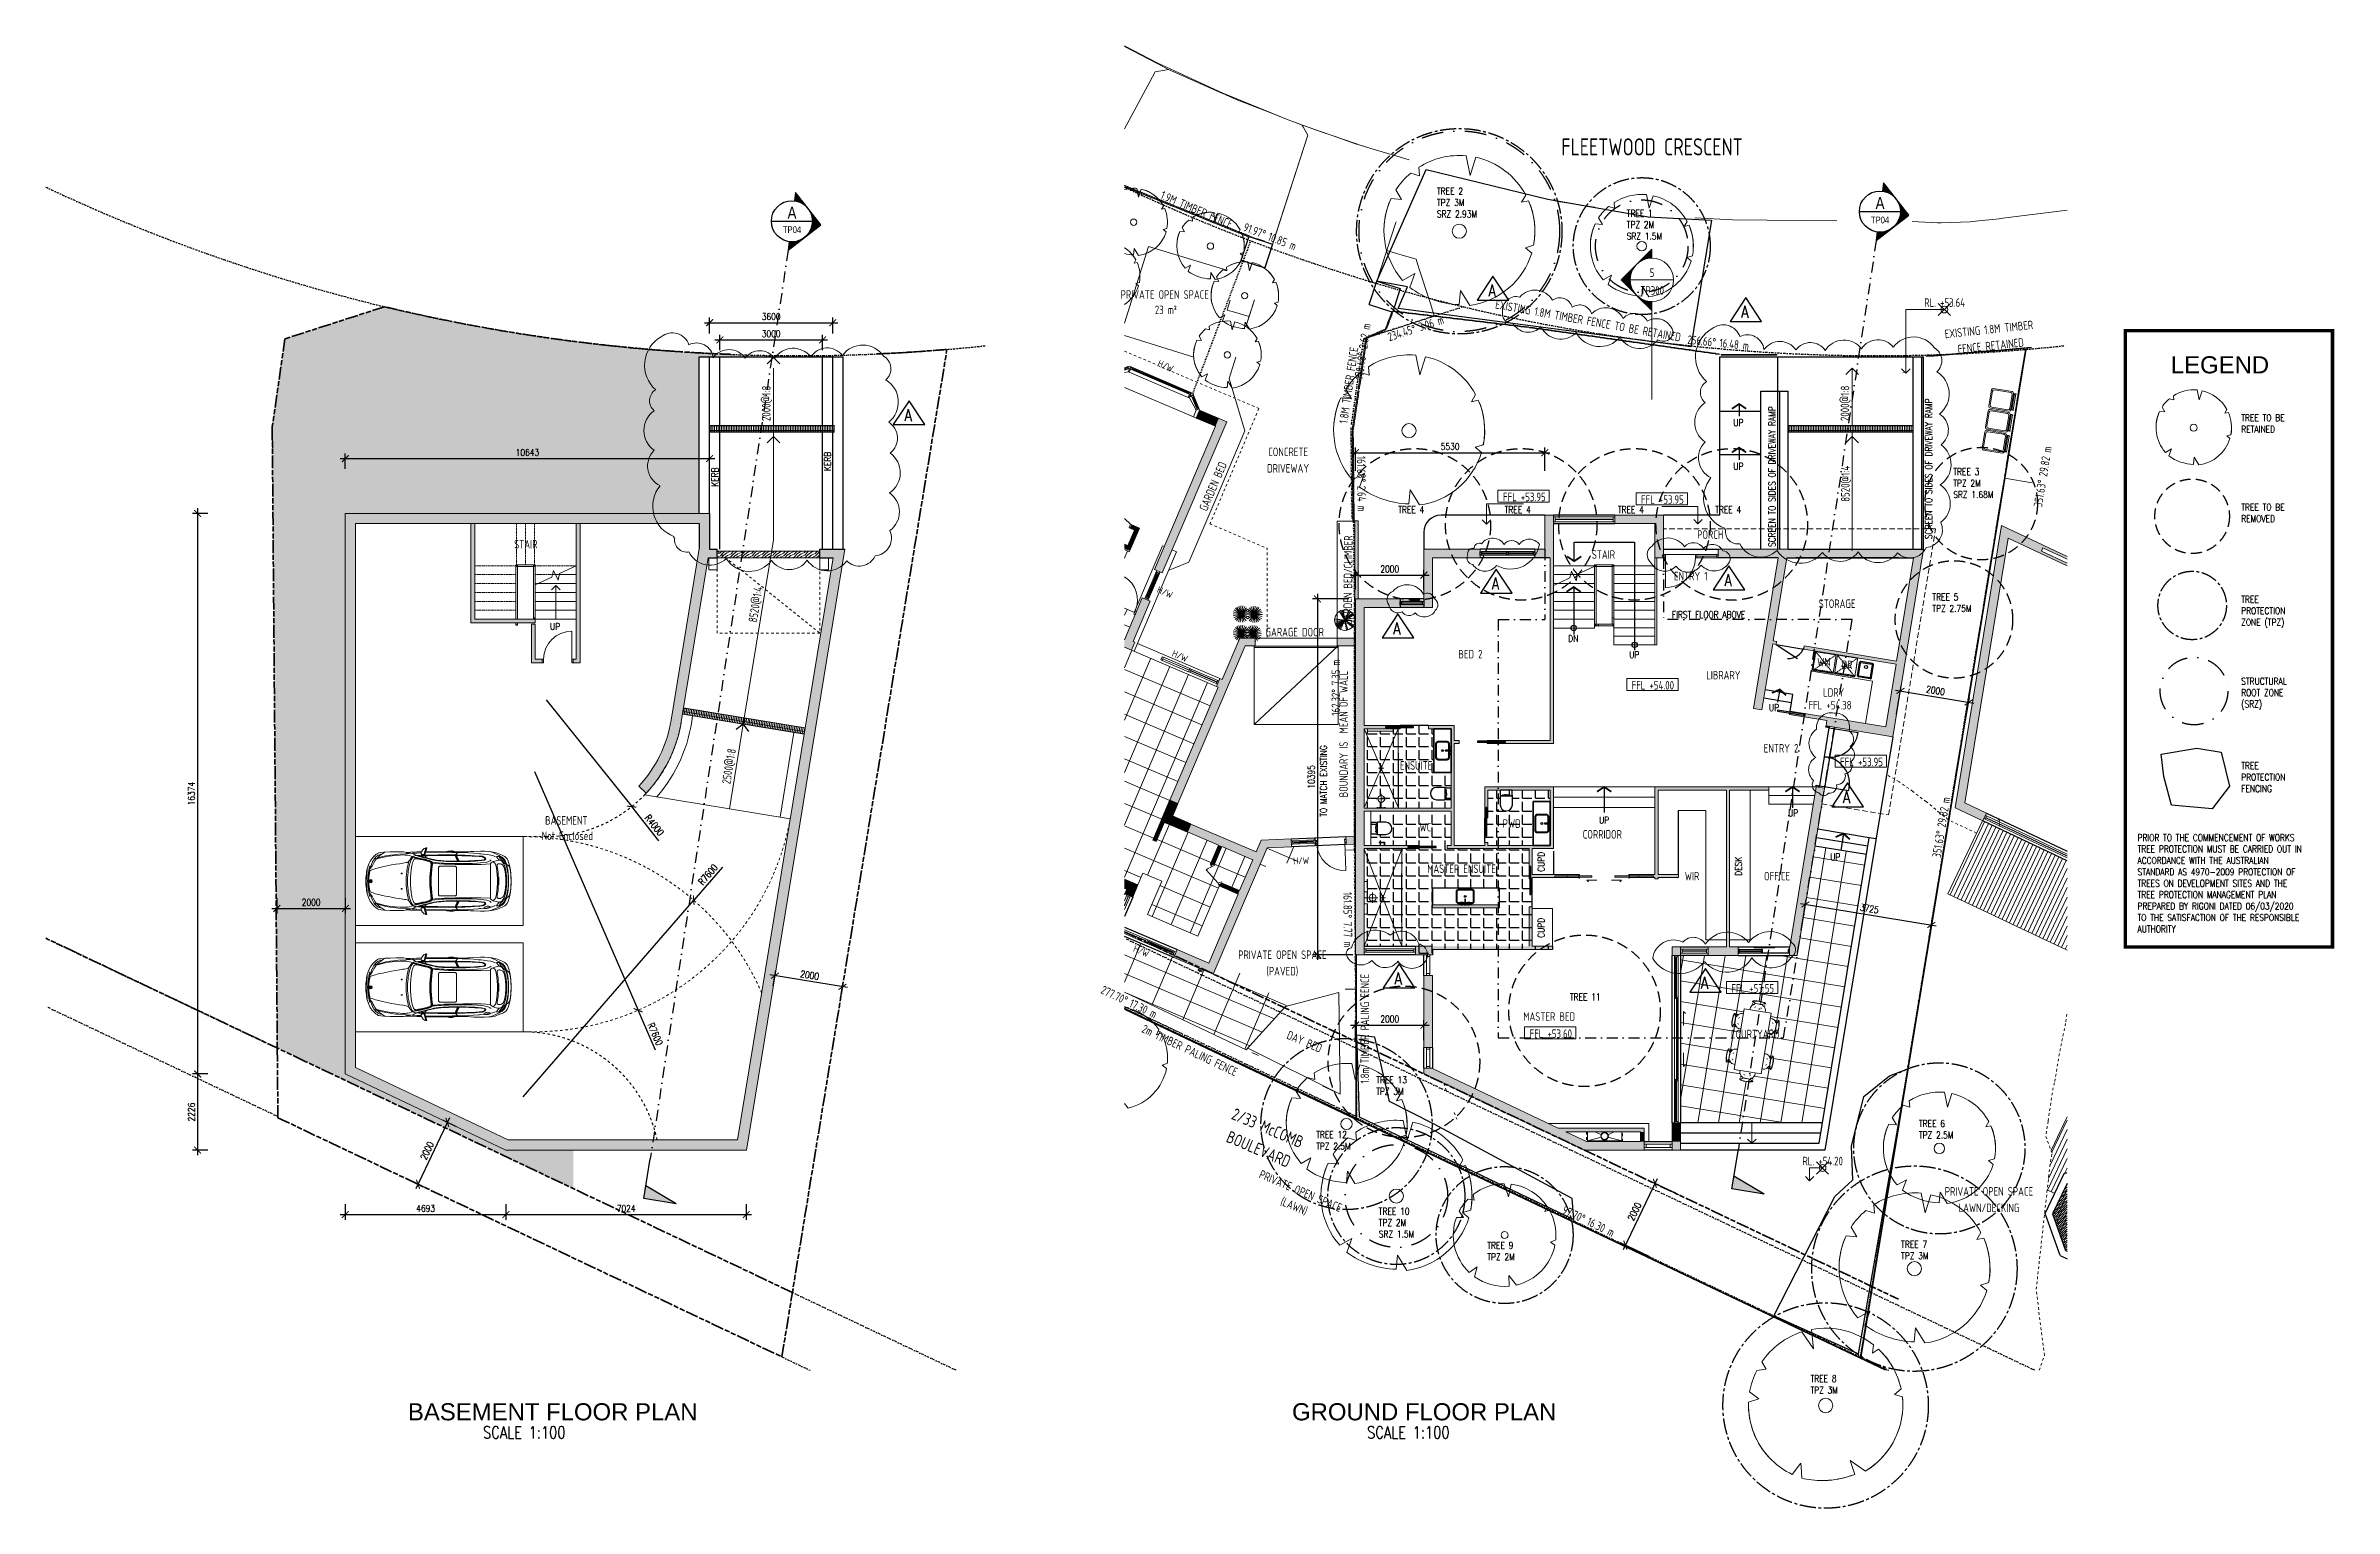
# Model space of a CAD drawing. Header units: millimetres. Extents: x -39027 to 364494, y -35256 to 94895.
# Drawn here: x 162797 to 229662, y -21868 to 20848 of the extents above; entities that cross this region are included whole.
import ezdxf
from ezdxf.enums import TextEntityAlignment as Align

# ---------------------------------------------------------------- set-up
doc = ezdxf.new("R2010")
doc.units = ezdxf.units.MM
doc.header["$LTSCALE"] = 25
doc.header["$PDMODE"] = 3
for name, pattern in [('BG_Dash 1_5mm', [2.1, 1.5, -0.6]), ('BG_Dash 3mm', [6, 3, -3]), ('BG_Dash 3mm Loose', [6, 3, -3]), ('BG_Dash Dot 3mm', [7, 3, -2, 0, -2]), ('BG_Dot 2mm', [2, 0, -2]), ('BG_Double Dash', [33, 15, -2, 6, -2, 6, -2]), ('CENTER2', [28.575, 19.05, -3.175, 3.175, -3.175]), ('Dash', [6.35, 3.175, -3.175]), ('DASHDOT', [25.4, 12.7, -6.35, 0, -6.35]), ('HIDDEN', [9.525, 6.35, -3.175])]:
    doc.linetypes.add(name, pattern=pattern)
for name, color, linetype, lineweight in [('A-ANNO-NOTE', 131, 'Continuous', 25), ('A-AREA-IDEN', 2, 'Continuous', 5), ('A-DETL', 90, 'Continuous', 9), ('A-DETL-GENF', 92, 'Continuous', 5), ('A-DETL-HDLN', 90, 'BG_Dash 1_5mm', 9), ('A-DETL-MBND', 4, 'Continuous', 13), ('A-DOOR', 3, 'Continuous', 5), ('A-DOOR-FRAM', 3, 'Continuous', 5), ('A-FLOR', 1, 'Continuous', 5), ('A-FLOR-OVHD', 1, 'BG_Dash 3mm', 13), ('A-FLOR-PATT', 8, 'Continuous', 5), ('A-GENM', 13, 'Continuous', 5), ('A-GLAZ', 3, 'Continuous', 5), ('A-GLAZ-CWMG', 3, 'Continuous', 5), ('C-PRKG', 70, 'Continuous', 5), ('C-PROP-LINE', 91, 'BG_Dash Dot 3mm', 25), ('C-PROP-LINE-IDEN', 91, 'Continuous', 5), ('C-TOPO', 251, 'Continuous', 9), ('C-TOPO-MINR', 7, 'BG_Dash 3mm Loose', 9), ('E-ELE-QPM-IDEN', 2, 'Continuous', 5), ('E-ELEC-EQPM', 71, 'Continuous', 13), ('G-ANNO-DIMS', 3, 'Continuous', 5), ('G-ANNO-SYMB', 3, 'Continuous', 5), ('G-ANNO-TEXT', 231, 'Continuous', 5), ('G-IMPT', 8, 'Continuous', 13), ('I-FURN', 30, 'Continuous', 13), ('L-PLNT', 71, 'Continuous', 5), ('L-SITE', 91, 'Continuous', 9), ('M-EQPM', 50, 'Continuous', 5), ('P-SANR-FIXT', 6, 'Continuous', 5), ('P-SANR-FIXT-HDLN', 131, 'BG_Dash 1_5mm', 5), ('Q-CASE', 31, 'Continuous', 13), ('REVISION CLOUD', 132, 'Continuous', 5), ('S-STRS', 7, 'Continuous', 9), ('S-STRS-ANNO', 31, 'Continuous', 5), ('S-STRS-MBND', 31, 'BG_Dash 1_5mm', 5)]:
    doc.layers.add(name, color=color, linetype=linetype, lineweight=lineweight)
for name, color, linetype in [('Concrete-25', 130, 'Continuous'), ('dla-txt-d-25', 3, 'Continuous'), ('DLA-TXT-N-25', 3, 'Continuous'), ('dla-txt-n-35', 2, 'Continuous'), ('DLA-TXT-T-50', 1, 'Continuous'), ('Door-25', 3, 'Continuous'), ('Floor-25', 7, 'Continuous'), ('Hatch-35', 2, 'Continuous'), ('Joinery-25', 130, 'Continuous'), ('Land-18', 251, 'Continuous'), ('Land-25', 3, 'Continuous'), ('Land-5', 1, 'Continuous'), ('Symbol-5', 1, 'Continuous'), ('Tile-18', 251, 'Continuous'), ('Wall-18', 11, 'Continuous'), ('Wall-25', 130, 'Continuous'), ('Wall-35', 2, 'Continuous'), ('Wall-7', 5, 'Continuous'), ('WIN-18', 251, 'Continuous'), ('Win-25', 3, 'Continuous'), ('WIN-35', 2, 'Continuous')]:
    doc.layers.add(name, color=color, linetype=linetype)
doc.styles.add('DLA-NOTES', font='romans.shx', dxfattribs={"width": 0.8})
doc.styles.add('DLA-TITLE', font='helv.shx', dxfattribs={"width": 0.7, "height": 500})
doc.styles.add('ISOCPEUR', font='isocpeur.ttf', dxfattribs={"width": 0.75, "height": 500})
doc.styles.add('ISOCPEUR_1', font='isocpeur.ttf', dxfattribs={"width": 0.75, "height": 700})
doc.styles.add('ISOCPEUR_2', font='isocpeur.ttf', dxfattribs={"width": 0.75, "height": 1000})
doc.styles.add('ISOCPEUR_3', font='isocpeur.ttf', dxfattribs={"width": 0.75, "height": 400})
doc.linetypes.add('FENCELINE1', pattern='A,6.35,-2.54,[133,ltypeshp.shx,S=2.54,R=0,X=-2.54,Y=0],-2.54,25.4', length=36.83)
doc.dimstyles.new('DLA100', dxfattribs={"dimscale": 100, "dimtxt": 2, "dimasz": 2, "dimexe": 1.5, "dimexo": 2, "dimgap": 0.8, "dimtad": 1, "dimdec": 0, "dimdsep": 46, "dimtxsty": 'DLA-NOTES', "dimblk1": 'ARCHTICK', "dimblk2": 'ARCHTICK', "dimsah": 1, "dimcen": 2, "dimdle": 1.5, "dimclrd": 256, "dimclre": 256, "dimclrt": 7, "dimaunit": 1, "dimadec": 0, "dimazin": 0, "dimtfac": 1, "dimtdec": 0, "dimtmove": 2, "dimatfit": 3, "dimldrblk": 'ARCHTICK', "dimfxl": 1, "dimtolj": 1, "dimtzin": 0, "dimarcsym": 0})
doc.dimstyles.new('DLA100$7', dxfattribs={"dimscale": 100, "dimtxt": 2, "dimasz": 1, "dimexe": 1.5, "dimexo": 2, "dimgap": 0.8, "dimtad": 1, "dimdec": 0, "dimdsep": 46, "dimtxsty": 'DLA-NOTES', "dimblk1": 'DLA-ARO', "dimblk2": 'DLA-ARO', "dimsah": 1, "dimcen": 2, "dimdle": 1.5, "dimclrd": 256, "dimclre": 256, "dimclrt": 7, "dimaunit": 1, "dimadec": 0, "dimazin": 0, "dimtfac": 1, "dimtdec": 0, "dimtmove": 0, "dimatfit": 3, "dimldrblk": 'DLA-ARO', "dimfxl": 1, "dimtolj": 1, "dimtzin": 0, "dimarcsym": 0})
pattern_1 = [(0, (0, 0), (0, 377.19), [274.32, -102.87]), (90, (0, 0), (-377.19, 2e-14), [274.32, -102.87])]

msp = doc.modelspace()

# ---------------------------------------------------------------- texts
at = {"layer": 'A-AREA-IDEN', "char_height": 250, "attachment_point": 2, "line_spacing_factor": 1.153846, "style": 'ISOCPEUR_1'}
for s, insert, width in [('PRIVATE OPEN SPACE', (195491.6, 13707.7), 3003), ('23 m²', (195522.9, 13259), 783), ('STAIR', (176823.7, 6412.7), 807), ('STAIR', (208308.9, 6114.2), 807), ('ENTRY 1', (210859.9, 5482.7), 1164), ('STORAGE', (215135.2, 4677.8), 1164), ('BED 2', (204422.4, 3201.5), 807), ('LIBRARY', (211812.1, 2588.9), 1164), ('LDRY', (215037.8, 2083.6), 1164), ('ENTRY 2', (213500.6, 453.6), 1164), ('ENSUITE', (202836, -47), 1098), ('BASEMENT', (178005.7, -1653.2), 1434), ('WC', (203107.4, -1850.1), 402), ('PWD', (205627.8, -1745.1), 1098), ('Not Enclosed', (178037, -2101.8), 1767), ('CORRIDOR', (208276.6, -2059.7), 1302), ('MASTER ENSUITE', (204160.8, -3065.6), 2331), ('WIR', (210899.2, -3281), 1302), ('OFFICE', (213381.8, -3281), 1302), ('MASTER BED', (206722.8, -7381.8), 1749), ('COURTYARD', (212743.7, -7893.5), 1638)]:
    msp.add_mtext(s, dxfattribs=dict(at, insert=insert, width=width))
at = {"layer": 'C-PROP-LINE-IDEN', "char_height": 250, "line_spacing_factor": 1.153846, "style": 'ISOCPEUR_1'}
for s, insert, width, attachment_point, rotation in [('91.97°', (198471.7, 15443.8), 780, 3, 338.867205), ('10.85 m', (198572.2, 15405.1), 981, 1, 338.867205), ('2.62 m', (201160.9, 12016.6), 870, 1, 81.837398), ('3.06 m', (202881, 12744.6), 870, 1, 17.870732), ('234.45°', (202778.6, 12711.4), 1029, 3, 17.870732), ('256.66°', (211608, 12307.2), 981, 3, 354.098155), ('16.48 m', (211715.1, 12296.3), 1005, 1, 354.098155), ('170.48°', (201145.7, 11910.1), 960, 3, 81.837398), ('161.68°', (201364.7, 8105.1), 891, 3, 270.637398), ('29.82 m', (221023.8, 8292.2), 1026, 1, 80.687249), ('351.63°', (221006.6, 8186), 936, 3, 80.687249), ('2.64 m', (201366, 7997.5), 894, 1, 270.637398), ('7.35 m', (200365.7, 2168.3), 870, 1, 90), ('162.32°', (200365.8, 2060.7), 936, 3, 90), ('29.82 m', (218056.9, -1952.3), 1026, 1, 80.687249), ('351.63°', (218039.7, -2058.6), 936, 3, 80.687249), ('161.85°', (200965.5, -4632), 891, 3, 270.470732), ('7.77 m', (200966.5, -4739.6), 870, 1, 270.470732), ('277.70°', (194440.5, -6939.8), 981, 3, 334.620732), ('17.30 m', (194537.8, -6985.8), 981, 1, 334.620732), ('97.70°', (207808.8, -13316), 825, 3, 334.620614), ('16.30 m', (207906.1, -13362), 981, 1, 334.620614)]:
    msp.add_mtext(s, dxfattribs=dict(at, insert=insert, width=width, attachment_point=attachment_point, rotation=rotation))
at = {"layer": 'dla-txt-d-25', "char_height": 200, "attachment_point": 1, "rotation": 90, "style": 'DLA-NOTES'}
for s, width, insert in [('SCREEN TO SIDES OF DRIVEWAY RAMP', 6051.683, (213134.8, 6209.3)), ('SCREEN TO SIDES OF DRIVEWAY RAMP', 6051.683, (217712.5, 6437)), ('TO MATCH EXISTING', 3745.115, (200030.2, -1672.9)), ('CUPD', 1142.122, (206388.4, -3280)), ('DESK', 1142.122, (212155.1, -3397.6)), ('CUPD', 1142.122, (206388.4, -5206.8))]:
    msp.add_mtext_dynamic_manual_height_columns(s, width=width, gutter_width=1000, heights=[0], dxfattribs=dict(at, insert=insert))
at = {"layer": 'dla-txt-d-25', "char_height": 200, "width": 3745.115, "attachment_point": 1, "rotation": 90, "line_spacing_factor": 1.153846, "style": 'DLA-NOTES'}
for insert in [(185537.8, 8424.9), (182252.2, 7970)]:
    msp.add_mtext('KERB', dxfattribs=dict(at, insert=insert))
at = {"layer": 'dla-txt-d-25', "insert": (177530.5, 3984.5), "char_height": 200, "attachment_point": 1, "style": 'DLA-NOTES'}
msp.add_mtext_dynamic_manual_height_columns('UP', width=529.629, gutter_width=1000, heights=[0], dxfattribs=at)
at = {"layer": 'DLA-TXT-N-25', "style": 'DLA-NOTES', "width": 0.8}
for s, p in [('UP', (212105.7, 9739.2)), ('UP', (212105.7, 8463.2)), ('FIRST FLOOR ABOVE', (210310, 4130.7)), ('DN', (207280.8, 3434.2)), ('UP', (209062.9, 2959.8)), ('UP', (213146.8, 1415.3)), ('UP', (208183.1, -1870.4)), ('UP', (213703.9, -1664)), ('UP', (214934.6, -2947))]:
    msp.add_text(s, height=200, dxfattribs=at).set_placement(p)
at = {"layer": 'DLA-TXT-N-25', "char_height": 200, "attachment_point": 1, "style": 'DLA-NOTES'}
for s, insert in [('TREE 2\\PTPZ 3M\\PSRZ 2.93M', (203444.8, 16702.4)), ('TREE 1\\PTPZ 2M\\PSRZ 1.5M', (208988.9, 16053.9)), ('TREE 3\\PTPZ 2M\\PSRZ 1.68M', (218531.9, 8506.2)), ('TREE 4', (202314, 7397.5)), ('TREE 4', (205422.5, 7397.5)), ('TREE 4', (208730.4, 7397.5)), ('TREE 4', (211572.9, 7397.5)), ('TREE TO BE REMOVED', (226943.9, 7470.5)), ('TREE 5\\PTPZ 2.75M', (217919.3, 4845.1)), ('TREE PROTECTION ZONE (TPZ)', (226943.9, 4778.1)), ('STRUCTURAL ROOT ZONE (SRZ)', (226943.9, 2387)), ('TREE PROTECTION FENCING', (226943.9, -81.7)), ('TREE 11', (207329.6, -6833.6)), ('TREE 13\\PTPZ 3M', (201669.8, -9257.4)), ('TREE 6\\PTPZ 2.5M', (217527.7, -10533.2)), ('TREE 12\\PTPZ 2.5M', (199915.2, -10859.7)), ('TREE 10\\PTPZ 2M\\PSRZ 1.5M', (201744.2, -13095.1)), ('TREE 9\\PTPZ 2M', (204916.1, -14092.4)), ('TREE 7\\PTPZ 3M', (217005.7, -14062.7)), ('TREE 8\\PTPZ 3M', (214358.8, -17985.7))]:
    msp.add_mtext_dynamic_manual_height_columns(s, width=1516.221, gutter_width=1000, heights=[0], dxfattribs=dict(at, insert=insert))
at = {"layer": 'DLA-TXT-N-25', "insert": (223914.1, -2181.6), "char_height": 200, "width": 5274.21, "attachment_point": 1, "style": 'DLA-NOTES'}
msp.add_mtext('PRIOR TO THE COMMENCEMENT OF WORKS TREE PROTECTION MUST BE CARRIED OUT IN ACCORDANCE WITH THE AUSTRALIAN STANDARD AS 4970-2009 PROTECTION OF TREES ON DEVELOPMENT SITES AND THE TREE PROTECTION MANAGEMENT PLAN PREPARED BY RIGONI DATED 06/03/2020 TO THE SATISFACTION OF THE RESPONSIBLE AUTHORITY', dxfattribs=at)
at = {"layer": 'dla-txt-n-35', "style": 'DLA-NOTES', "width": 0.8}
for p in [(175571.1, -19829), (201403.2, -19829)]:
    msp.add_text('SCALE 1:100', height=350, dxfattribs=at).set_placement(p)
at = {"layer": 'DLA-TXT-T-50', "char_height": 500, "width": 13864.342, "attachment_point": 1, "style": 'DLA-NOTES'}
for s, insert in [('{\\fArial|b0|i0|c0|p34;\\W1;LEGEND}', (224887.4, 11779.7)), ('{\\fArial|b0|i0|c0|p34;\\W1;BASEMENT FLOOR PLAN}', (173378.3, -18801.6)), ('{\\fArial|b0|i0|c0|p34;\\W1;GROUND FLOOR PLAN}', (199210.5, -18801.6))]:
    msp.add_mtext(s, dxfattribs=dict(at, insert=insert))
at = {"layer": 'E-ELE-QPM-IDEN', "char_height": 250, "attachment_point": 2, "line_spacing_factor": 1.153846, "style": 'ISOCPEUR_1'}
for s, insert, width in [('WM', (214752.2, 2967.6), 447), ('DR', (215428.5, 2890.2), 360)]:
    msp.add_mtext(s, dxfattribs=dict(at, insert=insert, width=width))
at = {"layer": 'G-ANNO-DIMS', "char_height": 250, "attachment_point": 1, "line_spacing_factor": 1.153846, "style": 'ISOCPEUR_1'}
for s, insert, width in [('RL. +53.64', (217682.1, 13471.5), 1407), ('FFL +53.95', (205373, 7794.5), 1448.881), ('FFL +53.95', (209407.7, 7719.7), 1448.881), ('FFL +54.00', (209131.4, 2293.8), 1472.879), ('FFL +54.38', (214300.8, 1713.5), 1472.879), ('FFL +53.95', (215224.8, 54.7), 1448.881), ('FFL +53.55', (212047.3, -6559.7), 1448.881), ('FFL +53.60', (206151.8, -7882.7), 1448.881), ('RL. +54.20', (214124.8, -11602.7), 1407)]:
    msp.add_mtext(s, dxfattribs=dict(at, insert=insert, width=width))
at = {"layer": 'G-ANNO-SYMB', "lineweight": 13, "char_height": 250, "attachment_point": 2, "line_spacing_factor": 1.153846, "style": 'ISOCPEUR_1'}
for s, insert, width in [('5', (209727.8, 14346.1), 156), ('TP300', (209733.6, 13826.5), 828), ('1', (219865.8, -1715.2), 111)]:
    msp.add_mtext(s, dxfattribs=dict(at, insert=insert, width=width))
at = {"layer": 'G-ANNO-TEXT', "color": 7, "lineweight": 25, "insert": (209728.7, 18145), "char_height": 500, "width": 6138, "attachment_point": 2, "line_spacing_factor": 1.153846, "style": 'ISOCPEUR_3', "bg_fill": 3, "box_fill_scale": 1.25, "bg_fill_color": 0, "bg_fill_transparency": 0}
msp.add_mtext('FLEETWOOD CRESCENT', dxfattribs=at)
at = {"layer": 'G-ANNO-TEXT', "color": 7, "lineweight": 13, "char_height": 250, "line_spacing_factor": 1.153846, "style": 'ISOCPEUR_1'}
for s, insert, width, attachment_point, rotation in [('1.9M TIMBER FENCE', (196474.3, 16175.1), 2571, 2, 336.899378), ('EXISTING 1.8M TIMBER FENCE TO BE RETAINED', (207883.6, 12937.6), 5349, 2, 349.82583), ('EXISTING 1.8M TIMBER\\PFENCE RETAINED', (219558.6, 12688.3), 2976, 2, 6.119579), ('1.8M TIMBER FENCE', (200583.7, 9835.4), 2571, 1, 81.837398), ('2000@1:8', (183722.2, 9887.7), 1203, 1, 89.741961), ('2000@1:8', (215238.9, 9887.7), 1203, 1, 89.741961), ('GARDEN BED', (196787.8, 8029.2), 1728, 2, 66.899378), ('8520@1:4', (215252.7, 7529.7), 1227, 1, 90), ('GARDEN BED/CLIMBER', (200719.8, 5241.4), 2979, 2, 89.472764), ('8520@1:4', (183325.5, 4030.2), 1227, 1, 80.687249), ('BOUNDARY IS  MEAN OF WALL', (200591.5, 745.4), 4236, 2, 90), ('2500@1:8', (182551.6, -688.9), 1203, 1, 80.687249), ('1.8m TIMBER PALING FENCE', (201211.3, -7859.1), 3669, 2, 90), ('2m TIMBER PALING FENCE', (196277.1, -8380.9), 3492, 2, 334.620732), ('DAY BED', (199624.1, -8124.4), 1233, 2, 336.899378), ('PRIVATE OPEN SPACE\\P(LAWN)', (199508.3, -12486.3), 3003, 2, 336.899378)]:
    msp.add_mtext(s, dxfattribs=dict(at, insert=insert, width=width, attachment_point=attachment_point, rotation=rotation))
at = {"layer": 'G-ANNO-TEXT', "color": 7, "lineweight": 15, "char_height": 200, "width": 465.6, "line_spacing_factor": 1.153846, "style": 'ISOCPEUR_2'}
for insert, attachment_point, rotation in [((195555, 11586.4), 2, 336.899378), ((195319.7, 5068.2), 1, 336.899378), ((195976.1, 3115.2), 2, 336.899378), ((199473.7, -2854.8), 2, 2.446577), ((194843.1, -5509), 2, 336.899378)]:
    msp.add_mtext('H/W', dxfattribs=dict(at, insert=insert, attachment_point=attachment_point, rotation=rotation))
at = {"layer": 'G-ANNO-TEXT', "color": 7, "lineweight": 13, "char_height": 250, "line_spacing_factor": 1.153846, "style": 'ISOCPEUR_1'}
for s, insert, width, attachment_point in [('CONCRETE\\PDRIVEWAY', (199095.6, 9111.4), 1431, 2), ('PORCH', (211047.5, 6695.7), 897, 1), ('GARAGE DOOR', (199290, 3846.3), 1953, 2), ('PRIVATE OPEN SPACE\\P(PAVED)', (198926.8, -5576.5), 3003, 2), ('PRIVATE OPEN SPACE\\PLAWN/DECKING', (219572.7, -12489.3), 3003, 2)]:
    msp.add_mtext(s, dxfattribs=dict(at, insert=insert, width=width, attachment_point=attachment_point))
at = {"layer": 'G-ANNO-TEXT', "color": 7, "lineweight": 18, "insert": (198567.9, -10600.4), "char_height": 350, "width": 2536.675, "attachment_point": 2, "rotation": 336.899378, "line_spacing_factor": 1.153846, "style": 'ISOCPEUR'}
msp.add_mtext('2/33 McCOMB\\PBOULEVARD', dxfattribs=at)
at = {"layer": 'Wall-7', "insert": (226943.9, 10082), "char_height": 200, "attachment_point": 1, "style": 'DLA-NOTES'}
msp.add_mtext_dynamic_manual_height_columns('TREE TO BE RETAINED', width=1516.221, gutter_width=1000, heights=[0], dxfattribs=at)

# ---------------------------------------------------------------- blocks, each defined once
blk = doc.blocks.new('PARKING_CAR_Parking Space - 4900 D x 2600 W-501596-PROPOSED BASEMENT FLOOR PLAN')
at = {"layer": 'C-PRKG'}
for p, q in [((-1701, 0), (-1701, -4900)), ((899, 0), (899, -4900)), ((-1701, -4900), (899, -4900)), ((899, -4900), (-1701, -4900))]:
    blk.add_line(p, q, dxfattribs=at)
blk = doc.blocks.new('PARKING_CAR_BMW3Door_2D Plan _ Elevation - CAR_2D_BMW3Door-409529-PROPOSED BASEMENT FLOOR PLAN')
at = {"layer": 'G-IMPT'}
h = blk.add_hatch(color=256, dxfattribs=at)
h.paths.add_polyline_path([(0, 1983), (0, 1964), (9, 1966), (16, 1971), (20, 1979), (21, 1983)], flags=0)
h.paths.add_polyline_path([(-21, 1983), (0, 1983), (0, 2003), (-9, 2001), (-16, 1995), (-20, 1988)], flags=0)
for p, q in [((-258, 2027), (-258, 2018)), ((-236, 2030), (-236, 2021)), ((-213, 2035), (-213, 2024)), ((-190, 2039), (-189, 2027)), ((-168, 2042), (-168, 2029)), ((-146, 2045), (-146, 2032)), ((-124, 2047), (-124, 2035)), ((-102, 2050), (-102, 2038)), ((-79, 2052), (-80, 2041)), ((-56, 2054), (-57, 2045)), ((-37, 2055), (-37, 2050)), ((37, 2055), (37, 2050)), ((56, 2054), (57, 2045)), ((79, 2052), (80, 2041)), ((102, 2050), (102, 2038)), ((124, 2047), (124, 2035)), ((146, 2045), (146, 2032)), ((168, 2042), (168, 2029)), ((190, 2039), (189, 2027)), ((213, 2035), (213, 2024)), ((236, 2030), (236, 2021)), ((258, 2027), (258, 2018)), ((21, 1983), (-21, 1983)), ((-750, 414), (-689, 360)), ((750, 414), (689, 360)), ((-843, -416), (-879, -417)), ((-583, -553), (-747, -482)), ((-747, -520), (-584, -605)), ((583, -553), (747, -482)), ((747, -520), (584, -605)), ((843, -416), (879, -417))]:
    blk.add_line(p, q, dxfattribs=at)
at = {"layer": 'G-IMPT', "flags": 128}
for points in [[(857, 495), (852, 637), (845, 817), (840, 942), (848, 977), (855, 1026), (858, 1076), (858, 1117), (858, 1243), (854, 1414), (848, 1567), (845, 1602), (834, 1689), (826, 1742), (820, 1761), (810, 1780), (800, 1797), (774, 1831), (747, 1864), (711, 1902), (664, 1942), (627, 1970), (587, 1996), (547, 2018), (502, 2039), (448, 2061), (392, 2081), (333, 2098), (315, 2100), (300, 2099), (284, 2101), (225, 2110), (164, 2116), (98, 2121), (35, 2124), (0, 2124), (-35, 2124), (-98, 2121), (-164, 2116), (-225, 2110), (-284, 2101), (-300, 2099), (-315, 2100), (-333, 2098), (-392, 2081), (-448, 2061), (-502, 2039), (-547, 2018), (-587, 1996), (-627, 1970), (-664, 1942), (-711, 1902), (-747, 1864), (-774, 1831), (-800, 1797), (-810, 1780), (-820, 1761), (-826, 1742), (-834, 1689), (-845, 1602), (-848, 1567), (-854, 1414), (-858, 1243), (-858, 1117), (-858, 1076), (-855, 1026), (-848, 977), (-840, 942), (-845, 817), (-852, 637), (-857, 495)], [(-848, 1562), (-829, 1596), (-786, 1659), (-747, 1714), (-712, 1755), (-664, 1805), (-642, 1822), (-601, 1849), (-535, 1888), (-479, 1922), (-440, 1945), (-405, 1966), (-381, 1984), (-368, 2000), (-358, 2008), (-347, 2011), (-338, 2013)], [(446, 2008), (378, 2026), (318, 2039), (237, 2052), (161, 2063), (73, 2070), (13, 2072), (0, 2072), (-13, 2072), (-73, 2070), (-161, 2063), (-237, 2052), (-318, 2039), (-378, 2026), (-446, 2008)], [(338, 2096), (328, 2089), (316, 2088), (307, 2088), (276, 2091), (209, 2099), (148, 2106), (88, 2110), (22, 2113), (0, 2113), (-22, 2113), (-88, 2110), (-148, 2106), (-209, 2099), (-276, 2091), (-307, 2088), (-316, 2088), (-328, 2089), (-338, 2096)], [(-28, 2060), (-23, 2056), (-26, 2053), (-47, 2046), (-96, 2039), (-156, 2031), (-212, 2024), (-271, 2016), (-290, 2014), (-297, 2015), (-301, 2016), (-303, 2018), (-303, 2021), (-298, 2027)], [(24, 2048), (18, 2045), (0, 2045), (-18, 2045), (-24, 2048)], [(28, 2060), (23, 2056), (26, 2053), (47, 2046), (96, 2039), (156, 2031), (212, 2024), (271, 2016), (290, 2014), (297, 2015), (301, 2016), (303, 2018), (303, 2021), (298, 2027)], [(848, 1562), (829, 1596), (786, 1659), (747, 1714), (712, 1755), (664, 1805), (642, 1822), (601, 1849), (535, 1888), (479, 1922), (440, 1945), (405, 1966), (381, 1984), (368, 2000), (358, 2008), (347, 2011), (338, 2013)], [(-824, 508), (-857, 495), (-902, 466), (-928, 446), (-954, 418), (-967, 395), (-974, 375), (-975, 362), (-971, 349), (-967, 346), (-773, 404), (-773, 419), (-761, 423), (-751, 430), (-744, 440), (-742, 456), (-746, 476), (-753, 487), (-771, 499), (-792, 508), (-811, 510), (-824, 508), (-820, 633), (-813, 750), (-801, 960), (-787, 1174), (-782, 1235), (-773, 1317), (-759, 1419), (-739, 1541), (-716, 1640), (-697, 1708), (-664, 1805)], [(-371, 1996), (-412, 1986), (-454, 1973), (-511, 1952), (-560, 1930), (-595, 1912), (-632, 1889), (-671, 1860), (-706, 1830), (-732, 1801), (-752, 1773), (-773, 1734), (-784, 1698), (-789, 1671), (-791, 1651)], [(-755, 505), (-752, 564), (-750, 603), (-745, 656), (-739, 692), (-729, 730), (-718, 755), (-730, 796), (-746, 853), (-756, 895), (-761, 930), (-763, 974), (-764, 1047), (-761, 1123), (-751, 1269), (-729, 1445), (-711, 1554), (-692, 1642), (-667, 1739), (-642, 1822)], [(-314, 1992), (-331, 1952), (-351, 1892), (-366, 1845), (-381, 1792), (-398, 1721), (-415, 1641), (-436, 1547), (-453, 1467), (-473, 1373), (-493, 1252), (-509, 1139), (-525, 1041), (-532, 1000), (-541, 950), (-548, 922), (-558, 898), (-569, 880), (-579, 867), (-593, 855), (-616, 843), (-636, 832), (-661, 812), (-680, 797), (-697, 780), (-712, 761), (-718, 755)], [(-645, 1879), (-657, 1865), (-662, 1858), (-665, 1851), (-665, 1846), (-663, 1840), (-659, 1837), (-653, 1835), (-644, 1833), (-633, 1834), (-615, 1840)], [(314, 1992), (331, 1952), (351, 1892), (366, 1845), (381, 1792), (398, 1721), (415, 1641), (436, 1547), (453, 1467), (473, 1373), (493, 1252), (509, 1139), (525, 1041), (532, 1000), (541, 950), (548, 922), (558, 898), (569, 880), (579, 867), (593, 855), (616, 843), (636, 832), (661, 812), (680, 797), (697, 780), (712, 761), (718, 755)], [(371, 1996), (412, 1986), (454, 1973), (511, 1952), (560, 1930), (595, 1912), (632, 1889), (671, 1860), (706, 1830), (732, 1801), (752, 1773), (773, 1734), (784, 1698), (789, 1671), (791, 1651)], [(645, 1879), (657, 1865), (662, 1858), (665, 1851), (665, 1846), (663, 1840), (659, 1837), (653, 1835), (644, 1833), (633, 1834), (615, 1840)], [(755, 505), (752, 564), (750, 603), (745, 656), (739, 692), (729, 730), (718, 755), (730, 796), (746, 853), (756, 895), (761, 930), (763, 974), (764, 1047), (761, 1123), (751, 1269), (729, 1445), (711, 1554), (692, 1642), (667, 1739), (642, 1822)], [(824, 508), (857, 495), (902, 466), (928, 446), (954, 418), (967, 395), (974, 375), (975, 362), (971, 349), (967, 346), (773, 404), (773, 419), (761, 423), (751, 430), (744, 440), (742, 456), (746, 476), (753, 487), (771, 499), (792, 508), (811, 510), (824, 508), (820, 633), (813, 750), (801, 960), (787, 1174), (782, 1235), (773, 1317), (759, 1419), (739, 1541), (716, 1640), (697, 1708), (664, 1805)], [(-848, 752), (-837, 756), (-826, 755), (-813, 750), (-794, 728), (-779, 707), (-765, 683), (-746, 644), (-729, 599), (-685, 427), (-659, 326), (-635, 225), (-615, 139), (-601, 66), (-591, -4), (-582, -124), (-577, -226), (-574, -292), (-571, -398), (-568, -522), (-571, -643), (-572, -800), (-577, -926), (-585, -1079), (-591, -1150), (-602, -1259), (-617, -1343), (-632, -1368), (-648, -1375), (-661, -1377), (-674, -1371), (-680, -1366), (-697, -1346), (-710, -1322), (-725, -1281)], [(712, 760), (691, 648), (666, 530), (629, 372), (606, 281), (600, 261), (593, 241), (585, 223), (573, 205), (559, 194), (554, 190), (527, 180), (505, 178), (478, 179), (435, 185), (336, 197), (224, 206), (101, 214), (21, 214), (0, 214), (-21, 214), (-101, 214), (-224, 206), (-336, 197), (-435, 185), (-478, 179), (-505, 178), (-527, 180), (-554, 190), (-559, 194), (-573, 205), (-585, 223), (-593, 241), (-600, 261), (-606, 281), (-629, 372), (-666, 530), (-691, 648), (-712, 760)], [(598, 852), (540, 874), (499, 887), (455, 899), (365, 917), (278, 930), (207, 939), (113, 946), (40, 949), (0, 949), (-40, 949), (-113, 946), (-207, 939), (-278, 930), (-365, 917), (-455, 899), (-499, 887), (-540, 874), (-598, 852)], [(848, 752), (837, 756), (826, 755), (813, 750), (794, 728), (779, 707), (765, 683), (746, 644), (729, 599), (685, 427), (659, 326), (635, 225), (615, 139), (601, 66), (591, -4), (582, -124), (577, -226), (574, -292), (571, -398), (568, -522), (571, -643), (572, -800), (577, -926), (585, -1079), (591, -1150), (602, -1259), (617, -1343), (632, -1368), (648, -1375), (661, -1377), (674, -1371), (680, -1366), (697, -1346), (710, -1322), (725, -1281)], [(-743, 464), (-760, 461), (-769, 454), (-771, 447), (-773, 437), (-778, 430), (-790, 422), (-825, 409), (-964, 368), (-975, 368)], [(-860, 378), (-863, -240), (-872, -277), (-879, -321), (-882, -368), (-882, -400), (-875, -440), (-868, -455), (-863, -462), (-844, -471), (-842, -229), (-833, 386)], [(-809, 510), (-792, 499), (-784, 483), (-780, 462), (-781, 447)], [(-771, 499), (-751, 507), (-745, 505), (-742, 500), (-737, 477), (-736, 454), (-741, 432), (-750, 414), (-773, 416)], [(-756, 414), (-760, 273), (-765, 7), (-767, -292), (-765, -340), (-765, -530), (-756, -768), (-749, -934), (-743, -1053), (-731, -1209), (-725, -1281), (-714, -1303), (-701, -1324), (-685, -1346), (-668, -1362), (-657, -1366), (-645, -1361), (-633, -1348), (-623, -1318), (-611, -1240), (-604, -1157), (-598, -1055), (-590, -886), (-585, -675), (-583, -493), (-584, -438), (-588, -292), (-595, -149), (-601, -63), (-607, 9), (-614, 59), (-628, 136), (-641, 193), (-682, 355), (-689, 360), (-732, 545), (-748, 604)], [(-740, 405), (-742, 322), (-745, 22), (-746, -278), (-746, -292), (-746, -434), (-747, -542), (-743, -684), (-739, -823), (-733, -982), (-721, -1187), (-714, -1265), (-712, -1287), (-695, -1316), (-687, -1328), (-671, -1347), (-663, -1353), (-652, -1353), (-644, -1349), (-627, -1330)], [(-554, 190), (-543, 101), (-535, 6), (-529, -76), (-524, -158), (-520, -252), (-519, -292), (-515, -449), (-514, -620), (-513, -824), (-516, -980), (-525, -1131), (-542, -1320), (-558, -1406), (-577, -1464), (-597, -1503), (-621, -1538)], [(-527, 180), (-518, 102), (-507, -24), (-497, -168), (-494, -292), (-490, -483), (-486, -705), (-486, -910), (-486, -1063), (-488, -1247), (-501, -1516)], [(527, 180), (518, 102), (507, -24), (497, -168), (494, -292), (490, -483), (486, -705), (486, -910), (486, -1063), (488, -1247), (501, -1516)], [(554, 190), (543, 101), (535, 6), (529, -76), (524, -158), (520, -252), (519, -292), (515, -449), (514, -620), (513, -824), (516, -980), (525, -1131), (542, -1320), (558, -1406), (577, -1464), (597, -1503), (621, -1538)], [(756, 414), (760, 273), (765, 7), (767, -292), (765, -340), (765, -530), (756, -768), (749, -934), (743, -1053), (731, -1209), (725, -1281), (714, -1303), (701, -1324), (685, -1346), (668, -1362), (657, -1366), (645, -1361), (633, -1348), (623, -1318), (611, -1240), (604, -1157), (598, -1055), (590, -886), (585, -675), (583, -493), (584, -438), (588, -292), (595, -149), (601, -63), (607, 9), (614, 59), (628, 136), (641, 193), (682, 355), (689, 360), (732, 545), (748, 604)], [(740, 405), (742, 322), (745, 22), (746, -278), (746, -292), (746, -434), (747, -542), (743, -684), (739, -823), (733, -982), (721, -1187), (714, -1265), (712, -1287), (695, -1316), (687, -1328), (671, -1347), (663, -1353), (652, -1353), (644, -1349), (627, -1330)], [(771, 499), (751, 507), (745, 505), (742, 500), (737, 477), (736, 454), (741, 432), (750, 414), (773, 416)], [(743, 464), (760, 461), (769, 454), (771, 447), (773, 437), (778, 430), (790, 422), (825, 409), (964, 368), (975, 368)], [(809, 510), (792, 499), (784, 483), (780, 462), (781, 447)], [(860, 378), (863, -240), (872, -277), (879, -321), (882, -368), (882, -400), (875, -440), (868, -455), (863, -462), (844, -471), (842, -229), (833, 386)], [(859, -464), (858, -566), (854, -700), (855, -852), (864, -936), (869, -1034), (875, -1226), (875, -1341), (866, -1468), (859, -1551), (841, -1657), (828, -1689), (788, -1792), (753, -1878), (720, -1938), (694, -1967), (651, -2003), (585, -2036), (498, -2064), (378, -2093), (228, -2115), (37, -2124), (0, -2124), (-37, -2124), (-228, -2115), (-378, -2093), (-498, -2064), (-585, -2036), (-651, -2003), (-694, -1967), (-720, -1938), (-753, -1878), (-788, -1792), (-828, -1689), (-841, -1657), (-859, -1551), (-866, -1468), (-875, -1341), (-875, -1226), (-869, -1034), (-864, -936), (-855, -852), (-854, -700), (-858, -566), (-859, -464)], [(-842, -229), (-852, -232), (-863, -242)], [(-843, -282), (-851, -288), (-855, -298), (-858, -309), (-860, -381), (-858, -390), (-852, -394), (-843, -396), (-838, -402), (-837, -554), (-834, -689), (-827, -871), (-817, -1025), (-806, -1162), (-802, -1198)], [(-858, -536), (-837, -566), (-765, -494), (-665, -539), (-584, -576)], [(858, -536), (837, -566), (765, -494), (665, -539), (584, -576)], [(843, -282), (851, -288), (855, -298), (858, -309), (860, -381), (858, -390), (852, -394), (843, -396), (838, -402), (837, -554), (834, -689), (827, -871), (817, -1025), (806, -1162), (802, -1198), (797, -1233), (788, -1315), (789, -1317), (775, -1416), (759, -1525), (744, -1583), (714, -1659)], [(842, -229), (852, -232), (863, -242)], [(-714, -1659), (-744, -1583), (-759, -1525), (-775, -1416), (-789, -1317), (-788, -1315), (-797, -1233), (-802, -1198)], [(-763, -1508), (-776, -1418), (-788, -1325)], [(861, -1520), (807, -1643), (776, -1713), (747, -1769), (727, -1804), (711, -1821), (706, -1840), (699, -1858), (681, -1880), (650, -1909), (618, -1933), (575, -1955), (533, -1972), (467, -1993), (408, -2008), (337, -2021), (240, -2031), (126, -2042), (29, -2047), (0, -2047), (-29, -2047), (-126, -2042), (-240, -2031), (-337, -2021), (-408, -2008), (-467, -1993), (-533, -1972), (-575, -1955), (-618, -1933), (-650, -1909), (-681, -1880), (-699, -1858), (-706, -1840), (-711, -1821), (-727, -1804), (-747, -1769), (-776, -1713), (-807, -1643), (-861, -1520)], [(-711, -1821), (-719, -1780), (-722, -1741), (-723, -1718), (-720, -1703), (-710, -1697), (-700, -1704), (-662, -1731), (-625, -1761), (-612, -1772), (-609, -1794), (-603, -1811), (-591, -1835), (-573, -1856), (-546, -1878), (-519, -1898), (-520, -1921), (-517, -1942), (-516, -1950)], [(-510, -1960), (-567, -1937), (-606, -1918), (-643, -1894), (-675, -1865), (-692, -1845), (-703, -1820), (-706, -1801), (-704, -1789), (-699, -1784), (-693, -1782), (-684, -1807), (-673, -1834), (-652, -1868), (-623, -1896), (-594, -1915), (-559, -1933), (-501, -1957), (-469, -1972), (-422, -1987), (-359, -2005), (-290, -2017), (-193, -2029), (-44, -2038), (0, -2038), (44, -2038), (193, -2029), (290, -2017), (359, -2005), (422, -1987), (469, -1972), (501, -1957), (559, -1933), (594, -1915), (623, -1896), (652, -1868), (673, -1834), (684, -1807), (693, -1782), (699, -1784), (704, -1789), (706, -1801), (703, -1820), (692, -1845), (675, -1865), (643, -1894), (606, -1918), (567, -1937), (510, -1960)], [(-528, -1945), (-530, -1908), (-560, -1890), (-591, -1865), (-618, -1842), (-646, -1814), (-675, -1792), (-693, -1782)], [(612, -1772), (606, -1717), (588, -1645), (571, -1597), (555, -1567), (536, -1540), (516, -1520), (501, -1516), (88, -1520), (0, -1520), (-88, -1520), (-501, -1516), (-516, -1520), (-536, -1540), (-555, -1567), (-571, -1597), (-588, -1645), (-606, -1717), (-612, -1772)], [(569, -1594), (558, -1606), (534, -1632), (496, -1660), (464, -1673), (377, -1695), (290, -1705), (187, -1714), (63, -1720), (0, -1720), (-63, -1720), (-187, -1714), (-290, -1705), (-377, -1695), (-464, -1673), (-496, -1660), (-534, -1632), (-558, -1606), (-569, -1594)], [(519, -1898), (503, -1907), (457, -1928), (392, -1946), (319, -1963), (230, -1974), (145, -1983), (57, -1987), (0, -1987), (-57, -1987), (-145, -1983), (-230, -1974), (-319, -1963), (-392, -1946), (-457, -1928), (-503, -1907), (-519, -1898)], [(111, -1745), (179, -1743), (265, -1737), (374, -1723), (433, -1711), (456, -1708), (467, -1708), (484, -1715), (495, -1726), (501, -1739), (504, -1751), (507, -1775), (507, -1794), (504, -1812), (492, -1836), (468, -1873), (441, -1900), (388, -1921), (318, -1939), (199, -1958), (56, -1970), (0, -1970), (-56, -1970), (-199, -1958), (-318, -1939), (-388, -1921), (-441, -1900), (-468, -1873), (-492, -1836), (-504, -1812), (-507, -1794), (-507, -1775), (-504, -1751), (-501, -1739), (-495, -1726), (-484, -1715), (-467, -1708), (-456, -1708), (-433, -1711), (-374, -1723), (-265, -1737), (-179, -1743), (-111, -1745)], [(501, -1957), (486, -1992), (471, -2020), (452, -2044), (429, -2063), (405, -2074), (346, -2088), (272, -2099), (204, -2108), (116, -2113), (33, -2117), (0, -2117), (-33, -2117), (-116, -2113), (-204, -2108), (-272, -2099), (-346, -2088), (-405, -2074), (-429, -2063), (-452, -2044), (-471, -2020), (-486, -1992), (-501, -1957)], [(711, -1821), (719, -1780), (722, -1741), (723, -1718), (720, -1703), (710, -1697), (700, -1704), (662, -1731), (625, -1761), (612, -1772), (609, -1794), (603, -1811), (591, -1835), (573, -1856), (546, -1878), (519, -1898), (520, -1921), (517, -1942), (516, -1950)], [(528, -1945), (530, -1908), (560, -1890), (591, -1865), (618, -1842), (646, -1814), (675, -1792), (693, -1782)]]:
    blk.add_lwpolyline(points, dxfattribs=at)
for points in [[(-32, 2060), (-72, 2060), (-115, 2058), (-166, 2054), (-208, 2048), (-247, 2041), (-276, 2035), (-300, 2027), (-312, 2022), (-315, 2016), (-316, 2008), (-311, 2004), (-305, 2004), (-277, 2008), (-227, 2016), (-169, 2024), (-100, 2034), (-50, 2041), (-35, 2043), (-24, 2048), (-14, 2053), (-14, 2058), (-19, 2060)], [(32, 2060), (72, 2060), (115, 2058), (166, 2054), (208, 2048), (247, 2041), (276, 2035), (300, 2027), (312, 2022), (315, 2016), (316, 2008), (311, 2004), (305, 2004), (277, 2008), (227, 2016), (169, 2024), (100, 2034), (50, 2041), (35, 2043), (24, 2048), (14, 2053), (14, 2058), (19, 2060)], [(-808, 930), (-814, 823), (-822, 837), (-825, 847), (-826, 857), (-826, 871), (-822, 908), (-819, 919), (-815, 927), (-809, 934)], [(0, 229), (23, 229), (88, 227), (178, 222), (258, 217), (353, 208), (446, 197), (491, 192), (513, 192), (536, 198), (549, 206), (565, 222), (574, 237), (582, 257), (606, 344), (635, 464), (660, 572), (681, 671), (699, 754), (675, 770), (622, 800), (566, 824), (514, 841), (454, 856), (383, 872), (307, 884), (251, 890), (175, 898), (106, 903), (44, 906), (0, 906), (-44, 906), (-106, 903), (-175, 898), (-251, 890), (-307, 884), (-383, 872), (-454, 856), (-514, 841), (-566, 824), (-622, 800), (-675, 770), (-699, 754), (-681, 671), (-660, 572), (-635, 464), (-606, 344), (-582, 257), (-574, 237), (-565, 222), (-549, 206), (-536, 198), (-513, 192), (-491, 192), (-446, 197), (-353, 208), (-258, 217), (-178, 222), (-88, 227), (-23, 229)], [(0, 825), (28, 825), (108, 821), (228, 812), (328, 800), (393, 791), (459, 778), (536, 760), (578, 746), (607, 735), (622, 727), (637, 716), (648, 701), (654, 686), (656, 675), (656, 657), (655, 642), (644, 586), (619, 470), (600, 387), (584, 328), (571, 287), (559, 253), (551, 238), (541, 229), (528, 223), (514, 219), (497, 219), (476, 220), (452, 222), (384, 230), (319, 238), (225, 246), (133, 251), (46, 253), (0, 253), (-46, 253), (-133, 251), (-225, 246), (-319, 238), (-384, 230), (-452, 222), (-476, 220), (-497, 219), (-514, 219), (-528, 223), (-541, 229), (-551, 238), (-559, 253), (-571, 287), (-584, 328), (-600, 387), (-619, 470), (-644, 586), (-655, 642), (-656, 657), (-656, 675), (-654, 686), (-648, 701), (-637, 716), (-622, 727), (-607, 735), (-578, 746), (-536, 760), (-459, 778), (-393, 791), (-328, 800), (-228, 812), (-108, 821), (-28, 825)], [(-232, 1084), (-232, 1066), (-230, 1062), (-225, 1061), (-220, 1062), (-217, 1065), (-216, 1069), (-217, 1087), (-220, 1091), (-226, 1092), (-230, 1090), (-231, 1087)], [(232, 1084), (232, 1066), (230, 1062), (225, 1061), (220, 1062), (217, 1065), (216, 1069), (217, 1087), (220, 1091), (226, 1092), (230, 1090), (231, 1087)], [(808, 930), (814, 823), (822, 837), (825, 847), (826, 857), (826, 871), (822, 908), (819, 919), (815, 927), (809, 934)], [(0, -519), (402, -519), (411, -516), (416, -514), (423, -508), (429, -497), (433, -487), (433, -39), (430, -28), (425, -19), (419, -12), (409, -6), (396, -2), (0, -2), (-396, -2), (-409, -6), (-419, -12), (-425, -19), (-430, -28), (-433, -39), (-433, -487), (-429, -497), (-423, -508), (-416, -514), (-411, -516), (-402, -519)], [(-790, -1324), (-777, -1331), (-761, -1346), (-749, -1364), (-739, -1383), (-734, -1407), (-732, -1439), (-734, -1466), (-742, -1490), (-753, -1501), (-763, -1508), (-774, -1502), (-783, -1483), (-793, -1449), (-798, -1411), (-799, -1381), (-799, -1358), (-797, -1343), (-790, -1325)], [(0, -1765), (-70, -1765), (-91, -1762), (-107, -1757), (-112, -1752), (-111, -1745), (-106, -1743), (-94, -1742), (0, -1742), (94, -1742), (106, -1743), (111, -1745), (112, -1752), (107, -1757), (91, -1762), (70, -1765)]]:
    blk.add_lwpolyline(points, close=True, dxfattribs=at)
at = {"layer": 'G-IMPT'}
for centre, major_axis, ratio in [((-1, 1984), (46.9, 0), 0.913839), ((0, 1984), (39.2, 0), 0.812212), ((0, 1983), (20.6, 0), 0.950876)]:
    blk.add_ellipse(centre, major_axis=major_axis, ratio=ratio, dxfattribs=at)
blk = doc.blocks.new('PLUMB_WASTE_Trench grate - basement ramp-V1-PROPOSED BASEMENT FLOOR PLAN')
at = {"layer": 'A-GENM'}
for p, q in [((11193, 1289), (11220, 1455)), ((11242, 1281), (11269, 1447)), ((11290, 1273), (11318, 1440)), ((11339, 1265), (11366, 1432)), ((11387, 1257), (11415, 1424)), ((11436, 1249), (11463, 1416)), ((11484, 1241), (11512, 1408)), ((11533, 1233), (11560, 1400)), ((11581, 1225), (11609, 1392)), ((11630, 1218), (11657, 1384)), ((11678, 1210), (11706, 1376)), ((11727, 1202), (11754, 1368)), ((11775, 1194), (11803, 1360)), ((11824, 1186), (11851, 1352)), ((11872, 1178), (11900, 1344)), ((11921, 1170), (11948, 1336)), ((11969, 1162), (11997, 1328)), ((12018, 1154), (12045, 1320)), ((12066, 1146), (12094, 1312)), ((12115, 1138), (12142, 1304)), ((12163, 1130), (12191, 1296)), ((12212, 1122), (12239, 1288)), ((12260, 1114), (12288, 1280)), ((12309, 1106), (12336, 1272)), ((12357, 1098), (12385, 1265)), ((12406, 1090), (12433, 1257)), ((12454, 1082), (12482, 1249)), ((12503, 1074), (12530, 1241)), ((12551, 1066), (12579, 1233)), ((12600, 1058), (12627, 1225)), ((12648, 1050), (12676, 1217)), ((12697, 1043), (12724, 1209)), ((12745, 1035), (12773, 1201)), ((12794, 1027), (12821, 1193)), ((12842, 1019), (12870, 1185)), ((12891, 1011), (12918, 1177)), ((12939, 1003), (12967, 1169)), ((12988, 995), (13015, 1161)), ((13036, 987), (13064, 1153)), ((13085, 979), (13112, 1145)), ((13133, 971), (13161, 1137)), ((13182, 963), (13209, 1129)), ((13231, 955), (13258, 1121)), ((13279, 947), (13306, 1113)), ((13328, 939), (13355, 1105)), ((13376, 931), (13403, 1097)), ((13425, 923), (13452, 1090)), ((13473, 915), (13500, 1082)), ((13522, 907), (13549, 1074)), ((13570, 899), (13597, 1066)), ((13619, 891), (13646, 1058)), ((13667, 883), (13694, 1050)), ((13716, 875), (13743, 1042)), ((13764, 868), (13791, 1034)), ((13813, 860), (13840, 1026)), ((13861, 852), (13888, 1018)), ((13910, 844), (13937, 1010)), ((13958, 836), (13985, 1002)), ((14007, 828), (14034, 994)), ((14055, 820), (14082, 986)), ((14104, 812), (14131, 978)), ((14152, 804), (14179, 970)), ((14201, 796), (14228, 962)), ((14249, 788), (14276, 954)), ((14298, 780), (14325, 946)), ((14346, 772), (14373, 938)), ((14395, 764), (14422, 930)), ((14443, 756), (14470, 922)), ((14492, 748), (14519, 915)), ((14540, 740), (14567, 907)), ((14589, 732), (14616, 899)), ((14637, 724), (14665, 891))]:
    blk.add_line(p, q, dxfattribs=at)
at = {"layer": 'P-SANR-FIXT'}
for p, q in [((11153, 1290), (11181, 1462)), ((11165, 1361), (14697, 782)), ((14725, 891), (11173, 1473)), ((11181, 1462), (14714, 883)), ((14686, 710), (11153, 1290)), ((14714, 883), (14686, 710))]:
    blk.add_line(p, q, dxfattribs=at)
blk = doc.blocks.new('DOOR_HINGED_INT_single - Flush 2040 x 820_White_-2624575-PROPOSED BASEMENT FLOOR PLAN')
at = {"layer": 'A-DOOR'}
h = blk.add_hatch(color=256, dxfattribs=at)
h.paths.add_polyline_path([(455, -55), (455, 55), (415, 55), (415, -55)], flags=0)
h.paths.add_polyline_path([(-445, -55), (-405, -55), (-405, 55), (-445, 55)], flags=0)
at = {"layer": 'A-DETL-GENF'}
blk.add_line((415, 55), (415, 875), dxfattribs=at)
blk.add_arc((415, 55), 820, 90, 180, dxfattribs=at)
at = {"layer": 'A-DOOR-FRAM'}
for p, q in [((-445, -55), (-445, 55)), ((-445, 55), (-405, 55)), ((-405, 55), (-405, -55)), ((415, -55), (415, 55)), ((415, 55), (455, 55)), ((455, 55), (455, -55)), ((-405, -55), (-445, -55)), ((455, -55), (415, -55))]:
    blk.add_line(p, q, dxfattribs=at)
blk = doc.blocks.new('Rectangular Mullion - 50d x 5w-2636974-PROPOSED BASEMENT FLOOR PLAN')
at = {"layer": 'A-GLAZ-CWMG'}
for p, q in [((6787, 5529), (6787, 5621)), ((6837, 5529), (6837, 5621))]:
    blk.add_line(p, q, dxfattribs=at)
blk = doc.blocks.new('Rectangular Mullion - 50d x 5w-2636975-PROPOSED BASEMENT FLOOR PLAN')
at = {"layer": 'A-GLAZ-CWMG'}
for p, q in [((6787, 5434), (6787, 5529)), ((6837, 5434), (6837, 5529))]:
    blk.add_line(p, q, dxfattribs=at)
blk = doc.blocks.new('Rectangular Mullion - 50d x 5w-2635375-PROPOSED BASEMENT FLOOR PLAN')
at = {"layer": 'A-GLAZ-CWMG', "lineweight": 13}
for p, q in [((-5, 25), (0, 25)), ((-5, -25), (-5, 25)), ((0, 25), (0, -25)), ((0, -25), (-5, -25))]:
    blk.add_line(p, q, dxfattribs=at)
blk = doc.blocks.new('Rectangular Mullion - 50d x 5w-2635376-PROPOSED BASEMENT FLOOR PLAN')
at = {"layer": 'A-GLAZ-CWMG', "lineweight": 13}
for p, q in [((0, 25), (-5, 25)), ((-5, 25), (-5, -25)), ((0, -25), (0, 25)), ((-5, -25), (0, -25))]:
    blk.add_line(p, q, dxfattribs=at)
blk = doc.blocks.new('Rectangular Mullion - 50d x 5w-2637010-PROPOSED BASEMENT FLOOR PLAN')
at = {"layer": 'A-GLAZ-CWMG'}
for p, q in [((6787, 4101), (6787, 4193)), ((6837, 4101), (6787, 4101)), ((6837, 4101), (6837, 4193))]:
    blk.add_line(p, q, dxfattribs=at)
blk = doc.blocks.new('Rectangular Mullion - 50d x 5w-2635931-PROPOSED BASEMENT FLOOR PLAN')
at = {"layer": 'A-GLAZ-CWMG'}
for p, q in [((6268, 3951), (6268, 3891)), ((6318, 3951), (6318, 3891))]:
    blk.add_line(p, q, dxfattribs=at)
blk = doc.blocks.new('Rectangular Mullion - 50d x 5w-2635932-PROPOSED BASEMENT FLOOR PLAN')
at = {"layer": 'A-GLAZ-CWMG'}
for p, q in [((6268, 4080), (6268, 4061)), ((6318, 4080), (6318, 4061))]:
    blk.add_line(p, q, dxfattribs=at)
blk = doc.blocks.new('Rectangular Mullion - 50d x 5w-V2-PROPOSED BASEMENT FLOOR PLAN')
at = {"layer": 'A-GLAZ-CWMG'}
for p, q in [((6268, 4176), (6268, 4080)), ((6318, 4176), (6318, 4080))]:
    blk.add_line(p, q, dxfattribs=at)
blk = doc.blocks.new('Rectangular Mullion - 50d x 5w-2635935-PROPOSED BASEMENT FLOOR PLAN')
at = {"layer": 'A-GLAZ-CWMG'}
for p, q in [((6380, 5651), (6298, 5651)), ((6380, 5601), (6298, 5601))]:
    blk.add_line(p, q, dxfattribs=at)
blk = doc.blocks.new('Rectangular Mullion - 50d x 5w-2635936-PROPOSED BASEMENT FLOOR PLAN')
at = {"layer": 'A-GLAZ-CWMG'}
for p, q in [((6466, 5651), (6380, 5651)), ((6466, 5601), (6380, 5601))]:
    blk.add_line(p, q, dxfattribs=at)
blk = doc.blocks.new('Rectangular Mullion - 50d x 5w-2635937-PROPOSED BASEMENT FLOOR PLAN')
at = {"layer": 'A-GLAZ-CWMG'}
for p, q in [((6807, 5651), (6725, 5651)), ((6807, 5601), (6725, 5601))]:
    blk.add_line(p, q, dxfattribs=at)
blk = doc.blocks.new('Rectangular Mullion - 50d x 5w-2635934-PROPOSED BASEMENT FLOOR PLAN')
at = {"layer": 'A-GLAZ-CWMG'}
for p, q in [((6268, 5621), (6268, 5528)), ((6318, 5621), (6318, 5528))]:
    blk.add_line(p, q, dxfattribs=at)
blk = doc.blocks.new('Rectangular Mullion - 50d x 5w-2637012-PROPOSED BASEMENT FLOOR PLAN')
at = {"layer": 'A-GLAZ-CWMG'}
for p, q in [((6787, 4093), (6837, 4093)), ((6787, 4061), (6787, 4093)), ((6837, 4061), (6837, 4093))]:
    blk.add_line(p, q, dxfattribs=at)
blk = doc.blocks.new('Family - ___-1009153-PROPOSED BASEMENT FLOOR PLAN')
at = {"layer": 'C-PROP-LINE'}
for p, q in [((-847, 9666), (-849, 9655)), ((-849, 9655), (-842, 9060)), ((-682, -10468), (-7463, -7251))]:
    blk.add_line(p, q, dxfattribs=at)
blk.add_arc((14653, 63546), 51820, 244.7356, 256.36333, dxfattribs=at)
blk = doc.blocks.new('Family - ___-2269169-PROPOSED BASEMENT FLOOR PLAN')
at = {"layer": 'C-PROP-LINE'}
for p, q in [((-847, 9666), (-849, 9655)), ((-849, 9655), (-842, 9060))]:
    blk.add_line(p, q, dxfattribs=at)
for start, end in [(256.5084, 257.49574), (257.8065, 258.49315), (258.84497, 259.51806), (259.84635, 260.68291), (260.83537, 261.82154), (262.10616, 262.81577), (263.16456, 263.83102), (264.17102, 264.9324), (265.16205, 266.14776), (266.39225, 267.13942), (267.48184, 272.60768), (272.78933, 273.58523), (273.84783, 274.80717)]:
    blk.add_arc((14525, 63577), 51820, start, end, dxfattribs=at)
blk = doc.blocks.new('Family - ___-2269460-PROPOSED BASEMENT FLOOR PLAN')
at = {"layer": 'C-PROP-LINE'}
for p, q in [((-698, -8469), (-7463, -5260)), ((19139, -17880), (14350, -15608))]:
    blk.add_line(p, q, dxfattribs=at)
blk = doc.blocks.new('Family - ___-2269492-PROPOSED BASEMENT FLOOR PLAN')
at = {"layer": 'C-PROP-LINE'}
blk.add_line((14042, -17487), (14869, -17880), dxfattribs=at)
blk.add_arc((14485, 63570), 51816, 274.8523, 276.19541, dxfattribs=at)
blk = doc.blocks.new('DC_DRAFT_Arrow - Variable Length-2412224-PROPOSED BASEMENT FLOOR PLAN')
at = {"layer": 'A-DETL-GENF'}
blk.add_line((0, 0), (2501, 0), dxfattribs=at)
blk = doc.blocks.new('Rectangular Mullion - 35mm Timber Batten_Black_-894194-PROPOSED GROUND FLOOR PLAN')
at = {"layer": 'A-GLAZ-CWMG'}
for p, q in [((-9, 18), (18, 18)), ((18, 18), (18, -18)), ((-18, -18), (-18, -5)), ((18, -18), (-18, -18))]:
    blk.add_line(p, q, dxfattribs=at)
blk = doc.blocks.new('Rectangular Mullion - 35mm Timber Batten_Black_-V3-PROPOSED GROUND FLOOR PLAN')
at = {"layer": 'A-GLAZ-CWMG'}
for p, q in [((-17.5, -17.5), (-17.5, 17.5)), ((-17.5, 17.5), (17.5, 17.5)), ((17.5, 17.5), (17.5, -17.5)), ((17.5, -17.5), (-17.5, -17.5))]:
    blk.add_line(p, q, dxfattribs=at)
blk = doc.blocks.new('Rectangular Mullion - 35mm Timber Batten_Black_-V4-PROPOSED GROUND FLOOR PLAN')
at = {"layer": 'A-GLAZ-CWMG'}
for p, q in [((-17.5, -17.5), (-17.5, 17.5)), ((-17.5, 17.5), (17.5, 17.5)), ((17.5, 17.5), (17.5, -17.5)), ((17.5, -17.5), (-17.5, -17.5))]:
    blk.add_line(p, q, dxfattribs=at)
blk = doc.blocks.new('Rectangular Mullion - 35mm Timber Batten_Black_-V5-PROPOSED GROUND FLOOR PLAN')
at = {"layer": 'A-GLAZ-CWMG'}
for p, q in [((-17.5, -17.5), (-17.5, 17.5)), ((-17.5, 17.5), (17.5, 17.5)), ((17.5, 17.5), (17.5, -17.5)), ((17.5, -17.5), (-17.5, -17.5))]:
    blk.add_line(p, q, dxfattribs=at)
blk = doc.blocks.new('Rectangular Mullion - 35mm Timber Batten_Black_-V6-PROPOSED GROUND FLOOR PLAN')
at = {"layer": 'A-GLAZ-CWMG'}
for p, q in [((-17.5, -17.5), (-17.5, 17.5)), ((-17.5, 17.5), (17.5, 17.5)), ((17.5, 17.5), (17.5, -17.5)), ((17.5, -17.5), (-17.5, -17.5))]:
    blk.add_line(p, q, dxfattribs=at)
blk = doc.blocks.new('Rectangular Mullion - 35mm Timber Batten_Black_-V7-PROPOSED GROUND FLOOR PLAN')
at = {"layer": 'A-GLAZ-CWMG'}
for p, q in [((-17.5, -17.5), (-17.5, 17.5)), ((-17.5, 17.5), (17.5, 17.5)), ((17.5, 17.5), (17.5, -17.5)), ((17.5, -17.5), (-17.5, -17.5))]:
    blk.add_line(p, q, dxfattribs=at)
blk = doc.blocks.new('Rectangular Mullion - 35mm Timber Batten_Black_-V8-PROPOSED GROUND FLOOR PLAN')
at = {"layer": 'A-GLAZ-CWMG'}
h = blk.add_hatch(dxfattribs=at)
h.set_pattern_fill('FP_4', color=256, style=0, pattern_type=2)
h.set_pattern_definition([(342.749, (44318.045, 12533.75), (-10691.93428, 3408.48681), [122.343, -12111.918]), (326.675, (44434.88, 12497.46), (3605.7621, -2132.3304), [155.42, -5025.186]), (292.985, (44564.75, 12412.1), (941.92, -380.847), [114.947, -1321.893]), (291.137, (44609.63, 12306.26), (7560.449994, -19427.284634), [222.826, -22059.793]), (324.99, (44689.984, 12098.424), (-7628.16309, 5436.25745), [135.552, -13419.579]), (337.985, (44801, 12020.7), (1322.766, 561.072), [254, -762]), (347.447, (45036.49, 11925.44), (-5017.8325, 1288.417), [123.601, -6056.485]), (343.696, (44215.22, 12279.43), (-8801.3738, 2679.70067), [102.107, -10108.567]), (337.985, (44313.2, 12250.8), (1322.766, 561.072), [152.4, -863.6]), (309.684, (44454.504, 12193.636), (8181.89994, -9752.98374), [150.01, -14851.05]), (285.86, (44550.29, 12078.19), (-1692.01002, 6281.6876), [231.684, -11352.499]), (298.696, (44613.61, 11855.33), (3872.74174, -6926.00121), [144.401, -14295.673]), (331.645, (44682.94, 11728.66), (7261.09284, -3791.19558), [184.006, -9016.265]), (349.874, (44844.873, 11641.27), (-14311.02379, 2609.0373), [197.272, -19529.88]), (344.695, (44097.153, 11987.434), (8889.46097, -2371.17666), [173.911, -17217.207]), (334.618, (44264.896, 11941.53), (14740.94124, -6927.80272), [173.019, -17128.838]), (304.295, (44421.2, 11867.36), (-1037.397, 2021.1605), [183.162, -3480.078]), (290.495, (44524.42, 11716.046), (5346.68902, -14125.91575), [165.393, -16373.889]), (323.054, (44582.326, 11561.12), (9297.29536, -6910.3957), [157.726, -15614.836]), (337.985, (44708.4, 11466.3), (1322.766, 561.072), [121.92, -894.08]), (350.98, (44821.41, 11420.62), (9262.8548, -1393.3012), [135.552, -13419.579]), (337.985, (44674.8, 12575.8), (1322.766, 561.072), [3.353, -1012.647]), (114.833, (44749.525, 12381.204), (8712.974236, -18938.423174), [222.826, -22059.793]), (131.42, (44275.1, 11641.5), (-1242.518, 721.5684), [90.874, -2180.97]), (149.855, (44214.98, 11709.65), (-5414.9868, 2978.4874), [143.684, -7040.52]), (181.184, (44090.73, 11781.81), (-5465.77656, -246.4002), [77.377, -7660.249]), (311.42, (44749.53, 12381.2), (1242.518, -721.5684), [113.592, -2158.253]), (331.275, (44824.675, 12296.023), (-8039.35949, 4473.66674), [173.911, -17217.207]), (348.11, (44977.184, 12212.44), (17169.906134, -3578.632855), [288.98, -28609.032]), (348.29, (44359.94, 12637.36), (6069.25286, -1165.18107), [113.592, -11245.633]), (322.461, (44471.166, 12614.303), (-9152.309654, 7101.30382), [189.804, -18790.642]), (295.106, (44621.67, 12498.655), (-7578.448156, 16299.18031), [194.107, -19216.546]), (303.29, (44704.03, 12322.886), (6860.71724, -10331.34561), [160.644, -15903.726]), (328.523, (44792.2, 12188.6), (4503.1958, -2561.22794), [185.403, -5994.684]), (344.567, (44950.32, 12091.793), (-16753.66257, 4665.381766), [265.913, -26325.352]), (346.115, (44264.73, 12401.88), (-5963.3982, 1622.14405), [143.684, -7040.52]), (326.675, (44404.21, 12367.4), (3605.7621, -2132.3304), [155.42, -5025.186]), (295.475, (44534.074, 12282.01), (-6440.058535, 13662.145705), [165.393, -16373.889]), (292.985, (44605.2, 12132.7), (941.92, -380.847), [186.79, -1250.052]), (320.631, (44678.15, 11960.74), (-10644.674255, 8812.39278), [170.313, -16860.951]), (341.351, (44809.815, 11852.71), (-15413.35559, 5264.814195), [173.019, -17128.838]), (355.088, (44973.75, 11797.384), (10574.52922, -833.81564), [138.191, -13680.903]), (346.731, (44169.514, 12166.4), (7009.7353, -1573.6634), [133.633, -13229.76]), (323.054, (44299.58, 12135.73), (9297.29536, -6910.3957), [157.726, -15614.836]), (305.98, (44425.63, 12040.92), (-3392.78665, 4856.5112), [191.699, -9393.227]), (288.086, (44538.256, 11885.795), (-5332.36425, 16459.65141), [252.369, -24984.547]), (322.04, (44616.6, 11645.9), (-3215.15843, 2685.35073), [147.932, -7248.66]), (343.994, (44733.237, 11554.9), (9829.364885, -2764.31528), [194.107, -19216.546]), (1.184, (44919.82, 11501.38), (5465.77656, 246.4002), [77.377, -7660.249]), (347.447, (44055.26, 11883.82), (-5017.8325, 1288.417), [123.601, -6056.485]), (327.977, (44175.907, 11856.96), (9661.83155, -5973.358725), [175.389, -17363.491]), (300.58, (44324.61, 11763.96), (8518.312754, -14321.843463), [217.433, -21525.916]), (308.93, (44816.07, 12518.68), (5223.5357, -6309.62158), [104.603, -10355.757]), (327.201, (44881.8, 12437.31), (-13876.72194, 8999.13405), [217.196, -21502.404]), (345.11, (45064.37, 12319.66), (-6909.51565, 1967.58737), [245.738, -7945.516])])
h.paths.add_polyline_path([(17, 17), (17, -18), (-18, -18), (-18, 17), (-5, 17)], flags=0)
for p, q in [((-18, -18), (-18, 17)), ((-18, 17), (17, 17)), ((17, 17), (17, -18)), ((17, -18), (-18, -18))]:
    blk.add_line(p, q, dxfattribs=at)
blk = doc.blocks.new('Rectangular Mullion - 35mm Timber Batten_Black_-V9-PROPOSED GROUND FLOOR PLAN')
at = {"layer": 'A-GLAZ-CWMG'}
for p, q in [((-17.5, -17.5), (-17.5, 17.5)), ((-17.5, 17.5), (17.5, 17.5)), ((17.5, 17.5), (17.5, -17.5)), ((17.5, -17.5), (-17.5, -17.5))]:
    blk.add_line(p, q, dxfattribs=at)
blk = doc.blocks.new('Rectangular Mullion - 35mm Timber Batten_Black_-V10-PROPOSED GROUND FLOOR PLAN')
at = {"layer": 'A-GLAZ-CWMG'}
h = blk.add_hatch(dxfattribs=at)
h.set_pattern_fill('FP_6', color=256, style=0, pattern_type=2)
h.set_pattern_definition([(342.749, (44218.045, 12533.75), (-10691.93428, 3408.48681), [122.343, -12111.918]), (326.675, (44334.88, 12497.46), (3605.7621, -2132.3304), [155.42, -5025.186]), (292.985, (44464.75, 12412.1), (941.92, -380.847), [114.947, -1321.893]), (291.137, (44509.63, 12306.26), (7560.449994, -19427.284634), [222.826, -22059.793]), (324.99, (44589.984, 12098.424), (-7628.16309, 5436.25745), [135.552, -13419.579]), (337.985, (44701, 12020.7), (1322.766, 561.072), [254, -762]), (347.447, (44936.49, 11925.44), (-5017.8325, 1288.417), [123.601, -6056.485]), (343.696, (44115.22, 12279.43), (-8801.3738, 2679.70067), [102.107, -10108.567]), (337.985, (44213.2, 12250.8), (1322.766, 561.072), [152.4, -863.6]), (309.684, (44354.504, 12193.636), (8181.89994, -9752.98374), [150.01, -14851.05]), (285.86, (44450.29, 12078.19), (-1692.01002, 6281.6876), [231.684, -11352.499]), (298.696, (44513.61, 11855.33), (3872.74174, -6926.0012), [144.401, -14295.673]), (331.645, (44582.94, 11728.66), (7261.09284, -3791.19558), [184.006, -9016.265]), (349.874, (44744.873, 11641.27), (-14311.02379, 2609.0373), [197.272, -19529.88]), (344.695, (43997.153, 11987.434), (8889.46097, -2371.17666), [173.911, -17217.207]), (334.618, (44164.896, 11941.53), (14740.94124, -6927.80272), [173.019, -17128.838]), (304.295, (44321.2, 11867.36), (-1037.397, 2021.1605), [183.162, -3480.078]), (290.495, (44424.42, 11716.046), (5346.68902, -14125.91575), [165.393, -16373.889]), (323.054, (44482.326, 11561.12), (9297.29536, -6910.3957), [157.726, -15614.836]), (337.985, (44608.4, 11466.3), (1322.766, 561.072), [121.92, -894.08]), (350.98, (44721.41, 11420.62), (9262.8548, -1393.3012), [135.552, -13419.579]), (337.985, (44574.8, 12575.8), (1322.766, 561.072), [3.353, -1012.647]), (114.833, (44649.525, 12381.204), (8712.974236, -18938.423174), [222.826, -22059.793]), (131.42, (44175.1, 11641.5), (-1242.518, 721.5684), [90.874, -2180.97]), (149.855, (44114.98, 11709.65), (-5414.9868, 2978.4874), [143.684, -7040.52]), (181.184, (43990.73, 11781.81), (-5465.77656, -246.4002), [77.377, -7660.249]), (311.42, (44649.53, 12381.2), (1242.518, -721.5684), [113.592, -2158.253]), (331.275, (44724.675, 12296.023), (-8039.35949, 4473.66674), [173.911, -17217.207]), (348.11, (44877.184, 12212.44), (17169.906134, -3578.632855), [288.98, -28609.032]), (348.29, (44259.94, 12637.36), (6069.25286, -1165.18107), [113.592, -11245.633]), (322.461, (44371.166, 12614.303), (-9152.309654, 7101.30382), [189.804, -18790.642]), (295.106, (44521.67, 12498.655), (-7578.448156, 16299.18031), [194.107, -19216.546]), (303.29, (44604.03, 12322.886), (6860.71724, -10331.34561), [160.644, -15903.726]), (328.523, (44692.2, 12188.6), (4503.1958, -2561.22794), [185.403, -5994.684]), (344.567, (44850.32, 12091.793), (-16753.66257, 4665.381766), [265.913, -26325.352]), (346.115, (44164.73, 12401.88), (-5963.3982, 1622.14405), [143.684, -7040.52]), (326.675, (44304.21, 12367.4), (3605.7621, -2132.3304), [155.42, -5025.186]), (295.475, (44434.074, 12282.01), (-6440.058535, 13662.145705), [165.393, -16373.889]), (292.985, (44505.2, 12132.7), (941.92, -380.847), [186.79, -1250.052]), (320.631, (44578.15, 11960.74), (-10644.674255, 8812.39278), [170.313, -16860.951]), (341.351, (44709.815, 11852.71), (-15413.35559, 5264.814195), [173.019, -17128.838]), (355.088, (44873.75, 11797.384), (10574.52922, -833.81564), [138.191, -13680.903]), (346.731, (44069.514, 12166.4), (7009.7353, -1573.6634), [133.633, -13229.76]), (323.054, (44199.58, 12135.73), (9297.29536, -6910.3957), [157.726, -15614.836]), (305.98, (44325.63, 12040.92), (-3392.78665, 4856.5112), [191.699, -9393.227]), (288.086, (44438.256, 11885.795), (-5332.36425, 16459.65141), [252.369, -24984.547]), (322.04, (44516.6, 11645.9), (-3215.15843, 2685.35073), [147.932, -7248.66]), (343.994, (44633.237, 11554.9), (9829.364885, -2764.31528), [194.107, -19216.546]), (1.184, (44819.82, 11501.38), (5465.77656, 246.4002), [77.377, -7660.249]), (347.447, (43955.26, 11883.82), (-5017.8325, 1288.417), [123.601, -6056.485]), (327.977, (44075.907, 11856.96), (9661.83155, -5973.358725), [175.389, -17363.491]), (300.58, (44224.61, 11763.96), (8518.312754, -14321.843463), [217.433, -21525.916]), (308.93, (44716.07, 12518.68), (5223.5357, -6309.62158), [104.603, -10355.757]), (327.201, (44781.8, 12437.31), (-13876.72194, 8999.13405), [217.196, -21502.404]), (345.11, (44964.37, 12319.66), (-6909.51565, 1967.58737), [245.738, -7945.516])])
h.paths.add_polyline_path([(17, 17), (17, -18), (-18, -18), (-18, 17), (0, 17)], flags=0)
for p, q in [((-18, -18), (-18, 17)), ((-18, 17), (17, 17)), ((17, 17), (17, -18)), ((17, -18), (-18, -18))]:
    blk.add_line(p, q, dxfattribs=at)
blk = doc.blocks.new('Rectangular Mullion - 35mm Timber Batten_Black_-V11-PROPOSED GROUND FLOOR PLAN')
at = {"layer": 'A-GLAZ-CWMG'}
for p, q in [((-17.5, -17.5), (-17.5, 17.5)), ((-17.5, 17.5), (17.5, 17.5)), ((17.5, 17.5), (17.5, -17.5)), ((17.5, -17.5), (-17.5, -17.5))]:
    blk.add_line(p, q, dxfattribs=at)
blk = doc.blocks.new('Rectangular Mullion - 35mm Timber Batten_Black_-V12-PROPOSED GROUND FLOOR PLAN')
at = {"layer": 'A-GLAZ-CWMG'}
for p, q in [((-17.5, -17.5), (-17.5, 17.5)), ((-17.5, 17.5), (17.5, 17.5)), ((17.5, 17.5), (17.5, -17.5)), ((17.5, -17.5), (-17.5, -17.5))]:
    blk.add_line(p, q, dxfattribs=at)
blk = doc.blocks.new('Rectangular Mullion - 35mm Timber Batten_Black_-V13-PROPOSED GROUND FLOOR PLAN')
at = {"layer": 'A-GLAZ-CWMG'}
for p, q in [((-17.5, -17.5), (-17.5, 17.5)), ((-17.5, 17.5), (17.5, 17.5)), ((17.5, 17.5), (17.5, -17.5)), ((17.5, -17.5), (-17.5, -17.5))]:
    blk.add_line(p, q, dxfattribs=at)
blk = doc.blocks.new('Rectangular Mullion - 35mm Timber Batten_Black_-V14-PROPOSED GROUND FLOOR PLAN')
at = {"layer": 'A-GLAZ-CWMG'}
for p, q in [((-17.5, -17.5), (-17.5, 17.5)), ((-17.5, 17.5), (17.5, 17.5)), ((17.5, 17.5), (17.5, -17.5)), ((17.5, -17.5), (-17.5, -17.5))]:
    blk.add_line(p, q, dxfattribs=at)
blk = doc.blocks.new('Rectangular Mullion - 35mm Timber Batten_Black_-V15-PROPOSED GROUND FLOOR PLAN')
at = {"layer": 'A-GLAZ-CWMG'}
for p, q in [((-17.5, -17.5), (-17.5, 17.5)), ((-17.5, 17.5), (17.5, 17.5)), ((17.5, 17.5), (17.5, -17.5)), ((17.5, -17.5), (-17.5, -17.5))]:
    blk.add_line(p, q, dxfattribs=at)
blk = doc.blocks.new('Rectangular Mullion - 35mm Timber Batten_Black_-V16-PROPOSED GROUND FLOOR PLAN')
at = {"layer": 'A-GLAZ-CWMG'}
for p, q in [((-17.5, -17.5), (-17.5, 17.5)), ((-17.5, 17.5), (17.5, 17.5)), ((17.5, 17.5), (17.5, -17.5)), ((17.5, -17.5), (-17.5, -17.5))]:
    blk.add_line(p, q, dxfattribs=at)
blk = doc.blocks.new('Rectangular Mullion - 35mm Timber Batten_Black_-V17-PROPOSED GROUND FLOOR PLAN')
at = {"layer": 'A-GLAZ-CWMG'}
for p, q in [((-17.5, -17.5), (-17.5, 17.5)), ((-17.5, 17.5), (17.5, 17.5)), ((17.5, 17.5), (17.5, -17.5)), ((17.5, -17.5), (-17.5, -17.5))]:
    blk.add_line(p, q, dxfattribs=at)
blk = doc.blocks.new('Rectangular Mullion - 35mm Timber Batten_Black_-V18-PROPOSED GROUND FLOOR PLAN')
at = {"layer": 'A-GLAZ-CWMG'}
for p, q in [((-17.5, -17.5), (-17.5, 17.5)), ((-17.5, 17.5), (17.5, 17.5)), ((17.5, 17.5), (17.5, -17.5)), ((17.5, -17.5), (-17.5, -17.5))]:
    blk.add_line(p, q, dxfattribs=at)
blk = doc.blocks.new('Rectangular Mullion - 35mm Timber Batten_Black_-V19-PROPOSED GROUND FLOOR PLAN')
at = {"layer": 'A-GLAZ-CWMG'}
for p, q in [((-17.5, -17.5), (-17.5, 17.5)), ((-17.5, 17.5), (17.5, 17.5)), ((17.5, 17.5), (17.5, -17.5)), ((17.5, -17.5), (-17.5, -17.5))]:
    blk.add_line(p, q, dxfattribs=at)
blk = doc.blocks.new('Rectangular Mullion - 35mm Timber Batten_Black_-V20-PROPOSED GROUND FLOOR PLAN')
at = {"layer": 'A-GLAZ-CWMG'}
for p, q in [((-17.5, -17.5), (-17.5, 17.5)), ((-17.5, 17.5), (17.5, 17.5)), ((17.5, 17.5), (17.5, -17.5)), ((17.5, -17.5), (-17.5, -17.5))]:
    blk.add_line(p, q, dxfattribs=at)
blk = doc.blocks.new('Rectangular Mullion - 35mm Timber Batten_Black_-V21-PROPOSED GROUND FLOOR PLAN')
at = {"layer": 'A-GLAZ-CWMG'}
for p, q in [((-17.5, -17.5), (-17.5, 17.5)), ((-17.5, 17.5), (17.5, 17.5)), ((17.5, 17.5), (17.5, -17.5)), ((17.5, -17.5), (-17.5, -17.5))]:
    blk.add_line(p, q, dxfattribs=at)
blk = doc.blocks.new('Rectangular Mullion - 35mm Timber Batten_Black_-V22-PROPOSED GROUND FLOOR PLAN')
at = {"layer": 'A-GLAZ-CWMG'}
h = blk.add_hatch(dxfattribs=at)
h.set_pattern_fill('FP_10', color=256, style=0, pattern_type=2)
h.set_pattern_definition([(342.749, (43618.045, 12533.75), (-10691.93428, 3408.48681), [122.343, -12111.918]), (326.675, (43734.88, 12497.46), (3605.7621, -2132.3304), [155.42, -5025.186]), (292.985, (43864.75, 12412.1), (941.92, -380.847), [114.947, -1321.893]), (291.137, (43909.63, 12306.26), (7560.449994, -19427.284634), [222.826, -22059.793]), (324.99, (43989.984, 12098.424), (-7628.16309, 5436.25745), [135.552, -13419.579]), (337.985, (44101, 12020.7), (1322.766, 561.072), [254, -762]), (347.447, (44336.49, 11925.44), (-5017.8325, 1288.417), [123.601, -6056.485]), (343.696, (43515.22, 12279.43), (-8801.3738, 2679.70067), [102.107, -10108.567]), (337.985, (43613.2, 12250.8), (1322.766, 561.072), [152.4, -863.6]), (309.684, (43754.504, 12193.636), (8181.89994, -9752.98374), [150.01, -14851.05]), (285.86, (43850.29, 12078.19), (-1692.01002, 6281.6876), [231.684, -11352.499]), (298.696, (43913.61, 11855.33), (3872.74174, -6926.0012), [144.401, -14295.673]), (331.645, (43982.94, 11728.66), (7261.09284, -3791.19558), [184.006, -9016.265]), (349.874, (44144.873, 11641.27), (-14311.02379, 2609.0373), [197.272, -19529.88]), (344.695, (43397.153, 11987.434), (8889.46097, -2371.17666), [173.911, -17217.207]), (334.618, (43564.896, 11941.53), (14740.94124, -6927.80272), [173.019, -17128.838]), (304.295, (43721.2, 11867.36), (-1037.397, 2021.1605), [183.162, -3480.078]), (290.495, (43824.42, 11716.046), (5346.68902, -14125.91575), [165.393, -16373.889]), (323.054, (43882.326, 11561.12), (9297.29536, -6910.3957), [157.726, -15614.836]), (337.985, (44008.4, 11466.3), (1322.766, 561.072), [121.92, -894.08]), (350.98, (44121.41, 11420.62), (9262.8548, -1393.3012), [135.552, -13419.579]), (337.985, (43974.8, 12575.8), (1322.766, 561.072), [3.353, -1012.647]), (114.833, (44049.525, 12381.204), (8712.974236, -18938.423174), [222.826, -22059.793]), (131.42, (43575.1, 11641.5), (-1242.518, 721.5684), [90.874, -2180.97]), (149.855, (43514.98, 11709.65), (-5414.9868, 2978.4874), [143.684, -7040.52]), (181.184, (43390.73, 11781.81), (-5465.77656, -246.4002), [77.377, -7660.249]), (311.42, (44049.53, 12381.2), (1242.518, -721.5684), [113.592, -2158.253]), (331.275, (44124.675, 12296.023), (-8039.35949, 4473.66674), [173.911, -17217.207]), (348.11, (44277.184, 12212.44), (17169.906134, -3578.632855), [288.98, -28609.032]), (348.29, (43659.94, 12637.36), (6069.25286, -1165.18107), [113.592, -11245.633]), (322.461, (43771.166, 12614.303), (-9152.309654, 7101.30382), [189.804, -18790.642]), (295.106, (43921.67, 12498.655), (-7578.448156, 16299.18031), [194.107, -19216.546]), (303.29, (44004.03, 12322.886), (6860.71724, -10331.34561), [160.644, -15903.726]), (328.523, (44092.2, 12188.6), (4503.1958, -2561.22794), [185.403, -5994.684]), (344.567, (44250.32, 12091.793), (-16753.66257, 4665.381766), [265.913, -26325.352]), (346.115, (43564.73, 12401.88), (-5963.3982, 1622.14405), [143.684, -7040.52]), (326.675, (43704.21, 12367.4), (3605.7621, -2132.3304), [155.42, -5025.186]), (295.475, (43834.074, 12282.01), (-6440.058535, 13662.145705), [165.393, -16373.889]), (292.985, (43905.2, 12132.7), (941.92, -380.847), [186.79, -1250.052]), (320.631, (43978.15, 11960.74), (-10644.674255, 8812.39278), [170.313, -16860.951]), (341.351, (44109.815, 11852.71), (-15413.35559, 5264.814195), [173.019, -17128.838]), (355.088, (44273.75, 11797.384), (10574.52922, -833.81564), [138.191, -13680.903]), (346.731, (43469.514, 12166.4), (7009.7353, -1573.6634), [133.633, -13229.76]), (323.054, (43599.58, 12135.73), (9297.29536, -6910.3957), [157.726, -15614.836]), (305.98, (43725.63, 12040.92), (-3392.78665, 4856.5112), [191.699, -9393.227]), (288.086, (43838.256, 11885.795), (-5332.36425, 16459.65141), [252.369, -24984.547]), (322.04, (43916.6, 11645.9), (-3215.15843, 2685.35073), [147.932, -7248.66]), (343.994, (44033.237, 11554.9), (9829.364885, -2764.31528), [194.107, -19216.546]), (1.184, (44219.82, 11501.38), (5465.77656, 246.4002), [77.377, -7660.249]), (347.447, (43355.26, 11883.82), (-5017.8325, 1288.417), [123.6, -6056.485]), (327.977, (43475.907, 11856.96), (9661.83155, -5973.358725), [175.389, -17363.491]), (300.58, (43624.61, 11763.96), (8518.312754, -14321.843463), [217.433, -21525.916]), (308.93, (44116.07, 12518.68), (5223.5357, -6309.62158), [104.603, -10355.757]), (327.201, (44181.8, 12437.31), (-13876.72194, 8999.13405), [217.196, -21502.404]), (345.11, (44364.37, 12319.66), (-6909.51565, 1967.58737), [245.738, -7945.516])])
h.paths.add_polyline_path([(17, 17), (17, -18), (-18, -18), (-18, 17)], flags=0)
for p, q in [((-18, -18), (-18, 17)), ((-18, 17), (17, 17)), ((17, 17), (17, -18)), ((17, -18), (-18, -18))]:
    blk.add_line(p, q, dxfattribs=at)
blk = doc.blocks.new('Rectangular Mullion - 35mm Timber Batten_Black_-V23-PROPOSED GROUND FLOOR PLAN')
at = {"layer": 'A-GLAZ-CWMG'}
for p, q in [((-17.5, -17.5), (-17.5, 17.5)), ((-17.5, 17.5), (17.5, 17.5)), ((17.5, 17.5), (17.5, -17.5)), ((17.5, -17.5), (-17.5, -17.5))]:
    blk.add_line(p, q, dxfattribs=at)
blk = doc.blocks.new('Rectangular Mullion - 35mm Timber Batten_Black_-V24-PROPOSED GROUND FLOOR PLAN')
at = {"layer": 'A-GLAZ-CWMG'}
for p, q in [((-17.5, -17.5), (-17.5, 17.5)), ((-17.5, 17.5), (17.5, 17.5)), ((17.5, 17.5), (17.5, -17.5)), ((17.5, -17.5), (-17.5, -17.5))]:
    blk.add_line(p, q, dxfattribs=at)
blk = doc.blocks.new('Rectangular Mullion - 35mm Timber Batten_Black_-V25-PROPOSED GROUND FLOOR PLAN')
at = {"layer": 'A-GLAZ-CWMG'}
h = blk.add_hatch(dxfattribs=at)
h.set_pattern_fill('FP_12', color=256, style=0, pattern_type=2)
h.set_pattern_definition([(342.749, (43468.045, 12533.75), (-10691.93428, 3408.48681), [122.343, -12111.918]), (326.675, (43584.88, 12497.46), (3605.7621, -2132.3304), [155.42, -5025.186]), (292.985, (43714.75, 12412.1), (941.92, -380.847), [114.947, -1321.893]), (291.137, (43759.63, 12306.26), (7560.449994, -19427.284634), [222.826, -22059.793]), (324.99, (43839.984, 12098.424), (-7628.16309, 5436.25745), [135.552, -13419.579]), (337.985, (43951, 12020.7), (1322.766, 561.072), [254, -762]), (347.447, (44186.49, 11925.44), (-5017.8325, 1288.417), [123.601, -6056.485]), (343.696, (43365.22, 12279.43), (-8801.3738, 2679.70067), [102.107, -10108.567]), (337.985, (43463.2, 12250.8), (1322.766, 561.072), [152.4, -863.6]), (309.684, (43604.504, 12193.636), (8181.89994, -9752.98374), [150.01, -14851.05]), (285.86, (43700.29, 12078.19), (-1692.01002, 6281.6876), [231.684, -11352.499]), (298.696, (43763.61, 11855.33), (3872.74174, -6926.0012), [144.401, -14295.673]), (331.645, (43832.94, 11728.66), (7261.09284, -3791.19558), [184.006, -9016.265]), (349.874, (43994.873, 11641.27), (-14311.02379, 2609.0373), [197.272, -19529.88]), (344.695, (43247.153, 11987.434), (8889.46097, -2371.17666), [173.911, -17217.207]), (334.618, (43414.896, 11941.53), (14740.94124, -6927.80272), [173.019, -17128.838]), (304.295, (43571.2, 11867.36), (-1037.397, 2021.1605), [183.162, -3480.078]), (290.495, (43674.42, 11716.046), (5346.68902, -14125.91575), [165.393, -16373.889]), (323.054, (43732.326, 11561.12), (9297.29536, -6910.3957), [157.726, -15614.836]), (337.985, (43858.4, 11466.3), (1322.766, 561.072), [121.92, -894.08]), (350.98, (43971.41, 11420.62), (9262.8548, -1393.3012), [135.552, -13419.579]), (337.985, (43824.8, 12575.8), (1322.766, 561.072), [3.353, -1012.647]), (114.833, (43899.525, 12381.204), (8712.974236, -18938.423174), [222.826, -22059.793]), (131.42, (43425.1, 11641.5), (-1242.518, 721.5684), [90.874, -2180.97]), (149.855, (43364.98, 11709.65), (-5414.9868, 2978.4874), [143.684, -7040.52]), (181.184, (43240.73, 11781.81), (-5465.77656, -246.4002), [77.377, -7660.249]), (311.42, (43899.53, 12381.2), (1242.518, -721.5684), [113.592, -2158.253]), (331.275, (43974.675, 12296.023), (-8039.35949, 4473.66674), [173.911, -17217.207]), (348.11, (44127.184, 12212.44), (17169.906134, -3578.632855), [288.98, -28609.032]), (348.29, (43509.94, 12637.36), (6069.25286, -1165.18107), [113.592, -11245.633]), (322.461, (43621.166, 12614.303), (-9152.309654, 7101.30382), [189.804, -18790.642]), (295.106, (43771.67, 12498.655), (-7578.448156, 16299.18031), [194.107, -19216.546]), (303.29, (43854.03, 12322.886), (6860.71724, -10331.34561), [160.644, -15903.726]), (328.523, (43942.2, 12188.6), (4503.1958, -2561.22794), [185.403, -5994.684]), (344.567, (44100.32, 12091.793), (-16753.66257, 4665.381766), [265.913, -26325.352]), (346.115, (43414.73, 12401.88), (-5963.3982, 1622.14405), [143.684, -7040.52]), (326.675, (43554.21, 12367.4), (3605.7621, -2132.3304), [155.42, -5025.186]), (295.475, (43684.074, 12282.01), (-6440.058535, 13662.145705), [165.393, -16373.889]), (292.985, (43755.2, 12132.7), (941.92, -380.847), [186.79, -1250.052]), (320.631, (43828.15, 11960.74), (-10644.674255, 8812.39278), [170.313, -16860.951]), (341.351, (43959.815, 11852.71), (-15413.35559, 5264.814195), [173.019, -17128.838]), (355.088, (44123.75, 11797.384), (10574.52922, -833.81564), [138.191, -13680.903]), (346.731, (43319.514, 12166.4), (7009.7353, -1573.6634), [133.633, -13229.76]), (323.054, (43449.58, 12135.73), (9297.29536, -6910.3957), [157.726, -15614.836]), (305.98, (43575.63, 12040.92), (-3392.78665, 4856.5112), [191.699, -9393.227]), (288.086, (43688.256, 11885.795), (-5332.36425, 16459.65141), [252.369, -24984.547]), (322.04, (43766.6, 11645.9), (-3215.15843, 2685.35073), [147.932, -7248.66]), (343.994, (43883.237, 11554.9), (9829.364885, -2764.31528), [194.107, -19216.546]), (1.184, (44069.82, 11501.38), (5465.77656, 246.4002), [77.377, -7660.249]), (347.447, (43205.26, 11883.82), (-5017.8325, 1288.417), [123.6, -6056.485]), (327.977, (43325.907, 11856.96), (9661.83155, -5973.358725), [175.389, -17363.491]), (300.58, (43474.61, 11763.96), (8518.312754, -14321.843463), [217.433, -21525.916]), (308.93, (43966.07, 12518.68), (5223.5357, -6309.62158), [104.603, -10355.757]), (327.201, (44031.8, 12437.31), (-13876.72194, 8999.13405), [217.196, -21502.404]), (345.11, (44214.37, 12319.66), (-6909.51565, 1967.58737), [245.738, -7945.516])])
h.paths.add_polyline_path([(17, 17), (17, -18), (-18, -18), (-18, 17), (11, 17)], flags=0)
for p, q in [((-18, -18), (-18, 17)), ((-18, 17), (17, 17)), ((17, 17), (17, -18)), ((17, -18), (-18, -18))]:
    blk.add_line(p, q, dxfattribs=at)
blk = doc.blocks.new('Rectangular Mullion - 35mm Timber Batten_Black_-V26-PROPOSED GROUND FLOOR PLAN')
at = {"layer": 'A-GLAZ-CWMG'}
h = blk.add_hatch(dxfattribs=at)
h.set_pattern_fill('FP_13', color=256, style=0, pattern_type=2)
h.set_pattern_definition([(342.749, (43418.045, 12533.75), (-10691.93428, 3408.48681), [122.343, -12111.918]), (326.675, (43534.88, 12497.46), (3605.7621, -2132.3304), [155.42, -5025.186]), (292.985, (43664.75, 12412.1), (941.92, -380.847), [114.947, -1321.893]), (291.137, (43709.63, 12306.26), (7560.449994, -19427.284634), [222.826, -22059.793]), (324.99, (43789.984, 12098.424), (-7628.16309, 5436.25745), [135.552, -13419.579]), (337.985, (43901, 12020.7), (1322.766, 561.072), [254, -762]), (347.447, (44136.49, 11925.44), (-5017.8325, 1288.417), [123.601, -6056.485]), (343.696, (43315.22, 12279.43), (-8801.3738, 2679.70067), [102.107, -10108.567]), (337.985, (43413.2, 12250.8), (1322.766, 561.072), [152.4, -863.6]), (309.684, (43554.504, 12193.636), (8181.89994, -9752.98374), [150.01, -14851.05]), (285.86, (43650.29, 12078.19), (-1692.01002, 6281.6876), [231.684, -11352.499]), (298.696, (43713.61, 11855.33), (3872.74174, -6926.0012), [144.401, -14295.673]), (331.645, (43782.94, 11728.66), (7261.09284, -3791.19558), [184.006, -9016.265]), (349.874, (43944.873, 11641.27), (-14311.02379, 2609.0373), [197.272, -19529.88]), (344.695, (43197.153, 11987.434), (8889.46097, -2371.17666), [173.911, -17217.207]), (334.618, (43364.896, 11941.53), (14740.94124, -6927.80272), [173.019, -17128.838]), (304.295, (43521.2, 11867.36), (-1037.397, 2021.1605), [183.162, -3480.078]), (290.495, (43624.42, 11716.046), (5346.68902, -14125.91575), [165.393, -16373.889]), (323.054, (43682.326, 11561.12), (9297.29536, -6910.3957), [157.726, -15614.836]), (337.985, (43808.4, 11466.3), (1322.766, 561.072), [121.92, -894.08]), (350.98, (43921.41, 11420.62), (9262.8548, -1393.3012), [135.552, -13419.579]), (337.985, (43774.8, 12575.8), (1322.766, 561.072), [3.353, -1012.647]), (114.833, (43849.525, 12381.204), (8712.974236, -18938.423174), [222.826, -22059.793]), (131.42, (43375.1, 11641.5), (-1242.518, 721.5684), [90.874, -2180.97]), (149.855, (43314.98, 11709.65), (-5414.9868, 2978.4874), [143.684, -7040.52]), (181.184, (43190.73, 11781.81), (-5465.77656, -246.4002), [77.377, -7660.249]), (311.42, (43849.53, 12381.2), (1242.518, -721.5684), [113.592, -2158.253]), (331.275, (43924.675, 12296.023), (-8039.35949, 4473.66674), [173.911, -17217.207]), (348.11, (44077.184, 12212.44), (17169.906134, -3578.632855), [288.98, -28609.032]), (348.29, (43459.94, 12637.36), (6069.25286, -1165.18107), [113.592, -11245.633]), (322.461, (43571.166, 12614.303), (-9152.309654, 7101.30382), [189.804, -18790.642]), (295.106, (43721.67, 12498.655), (-7578.448156, 16299.18031), [194.107, -19216.546]), (303.29, (43804.03, 12322.886), (6860.71724, -10331.34561), [160.644, -15903.726]), (328.523, (43892.2, 12188.6), (4503.1958, -2561.22794), [185.403, -5994.684]), (344.567, (44050.32, 12091.793), (-16753.66257, 4665.381766), [265.913, -26325.352]), (346.115, (43364.73, 12401.88), (-5963.3982, 1622.14405), [143.684, -7040.52]), (326.675, (43504.21, 12367.4), (3605.7621, -2132.3304), [155.42, -5025.186]), (295.475, (43634.074, 12282.01), (-6440.058535, 13662.145705), [165.393, -16373.889]), (292.985, (43705.2, 12132.7), (941.92, -380.847), [186.79, -1250.052]), (320.631, (43778.15, 11960.74), (-10644.674255, 8812.39278), [170.313, -16860.951]), (341.351, (43909.815, 11852.71), (-15413.35559, 5264.814195), [173.019, -17128.838]), (355.088, (44073.75, 11797.384), (10574.52922, -833.81564), [138.191, -13680.903]), (346.731, (43269.514, 12166.4), (7009.7353, -1573.6634), [133.633, -13229.76]), (323.054, (43399.58, 12135.73), (9297.29536, -6910.3957), [157.726, -15614.836]), (305.98, (43525.63, 12040.92), (-3392.78665, 4856.5112), [191.699, -9393.227]), (288.086, (43638.256, 11885.795), (-5332.36425, 16459.65141), [252.369, -24984.547]), (322.04, (43716.6, 11645.9), (-3215.15843, 2685.35073), [147.932, -7248.66]), (343.994, (43833.237, 11554.9), (9829.364885, -2764.31528), [194.107, -19216.546]), (1.184, (44019.82, 11501.38), (5465.77656, 246.4002), [77.377, -7660.249]), (347.447, (43155.26, 11883.82), (-5017.8325, 1288.417), [123.6, -6056.485]), (327.977, (43275.907, 11856.96), (9661.83155, -5973.358725), [175.389, -17363.491]), (300.58, (43424.61, 11763.96), (8518.312754, -14321.843463), [217.433, -21525.916]), (308.93, (43916.07, 12518.68), (5223.5357, -6309.62158), [104.603, -10355.757]), (327.201, (43981.8, 12437.31), (-13876.72194, 8999.13405), [217.196, -21502.404]), (345.11, (44164.37, 12319.66), (-6909.51565, 1967.58737), [245.738, -7945.516])])
h.paths.add_polyline_path([(17, 17), (17, -18), (-18, -18), (-18, 17), (15, 17)], flags=0)
for p, q in [((-18, -18), (-18, 17)), ((-18, 17), (17, 17)), ((17, 17), (17, -18)), ((17, -18), (-18, -18))]:
    blk.add_line(p, q, dxfattribs=at)
blk = doc.blocks.new('Rectangular Mullion - 35mm Timber Batten_Black_-V27-PROPOSED GROUND FLOOR PLAN')
at = {"layer": 'A-GLAZ-CWMG'}
h = blk.add_hatch(dxfattribs=at)
h.set_pattern_fill('FP_14', color=256, style=0, pattern_type=2)
h.set_pattern_definition([(342.749, (43368.045, 12533.75), (-10691.93428, 3408.48681), [122.343, -12111.918]), (326.675, (43484.88, 12497.46), (3605.7621, -2132.3304), [155.42, -5025.186]), (292.985, (43614.75, 12412.1), (941.92, -380.847), [114.947, -1321.893]), (291.137, (43659.63, 12306.26), (7560.449994, -19427.284634), [222.826, -22059.793]), (324.99, (43739.984, 12098.424), (-7628.16309, 5436.25745), [135.552, -13419.579]), (337.985, (43851, 12020.7), (1322.766, 561.072), [254, -762]), (347.447, (44086.49, 11925.44), (-5017.8325, 1288.417), [123.601, -6056.485]), (343.696, (43265.22, 12279.43), (-8801.3738, 2679.70067), [102.107, -10108.567]), (337.985, (43363.2, 12250.8), (1322.766, 561.072), [152.4, -863.6]), (309.684, (43504.504, 12193.636), (8181.89994, -9752.98374), [150.01, -14851.05]), (285.86, (43600.29, 12078.19), (-1692.01002, 6281.6876), [231.684, -11352.499]), (298.696, (43663.61, 11855.33), (3872.74174, -6926.0012), [144.401, -14295.673]), (331.645, (43732.94, 11728.66), (7261.09284, -3791.19558), [184.006, -9016.265]), (349.874, (43894.873, 11641.27), (-14311.02379, 2609.0373), [197.272, -19529.88]), (344.695, (43147.153, 11987.434), (8889.46097, -2371.17666), [173.911, -17217.207]), (334.618, (43314.896, 11941.53), (14740.94124, -6927.80272), [173.019, -17128.838]), (304.295, (43471.2, 11867.36), (-1037.397, 2021.1605), [183.162, -3480.078]), (290.495, (43574.42, 11716.046), (5346.68902, -14125.91575), [165.393, -16373.889]), (323.054, (43632.326, 11561.12), (9297.29536, -6910.3957), [157.726, -15614.836]), (337.985, (43758.4, 11466.3), (1322.766, 561.072), [121.92, -894.08]), (350.98, (43871.41, 11420.62), (9262.8548, -1393.3012), [135.552, -13419.579]), (337.985, (43724.8, 12575.8), (1322.766, 561.072), [3.353, -1012.647]), (114.833, (43799.525, 12381.204), (8712.974236, -18938.423174), [222.826, -22059.793]), (131.42, (43325.1, 11641.5), (-1242.518, 721.5684), [90.874, -2180.97]), (149.855, (43264.98, 11709.65), (-5414.9868, 2978.4874), [143.684, -7040.52]), (181.184, (43140.73, 11781.81), (-5465.77656, -246.4002), [77.377, -7660.249]), (311.42, (43799.53, 12381.2), (1242.518, -721.5684), [113.592, -2158.253]), (331.275, (43874.675, 12296.023), (-8039.35949, 4473.66674), [173.911, -17217.207]), (348.11, (44027.184, 12212.44), (17169.906134, -3578.632855), [288.98, -28609.032]), (348.29, (43409.94, 12637.36), (6069.25286, -1165.18107), [113.592, -11245.633]), (322.461, (43521.166, 12614.303), (-9152.309654, 7101.30382), [189.804, -18790.642]), (295.106, (43671.67, 12498.655), (-7578.448156, 16299.18031), [194.107, -19216.546]), (303.29, (43754.03, 12322.886), (6860.71724, -10331.34561), [160.644, -15903.726]), (328.523, (43842.2, 12188.6), (4503.1958, -2561.22794), [185.403, -5994.684]), (344.567, (44000.32, 12091.793), (-16753.66257, 4665.381766), [265.913, -26325.352]), (346.115, (43314.73, 12401.88), (-5963.3982, 1622.14405), [143.684, -7040.52]), (326.675, (43454.21, 12367.4), (3605.7621, -2132.3304), [155.42, -5025.186]), (295.475, (43584.074, 12282.01), (-6440.058535, 13662.145705), [165.393, -16373.889]), (292.985, (43655.2, 12132.7), (941.92, -380.847), [186.79, -1250.052]), (320.631, (43728.15, 11960.74), (-10644.674255, 8812.39278), [170.313, -16860.951]), (341.351, (43859.815, 11852.71), (-15413.35559, 5264.814195), [173.019, -17128.838]), (355.088, (44023.75, 11797.384), (10574.52922, -833.81564), [138.191, -13680.903]), (346.731, (43219.514, 12166.4), (7009.7353, -1573.6634), [133.633, -13229.76]), (323.054, (43349.58, 12135.73), (9297.29536, -6910.3957), [157.726, -15614.836]), (305.98, (43475.63, 12040.92), (-3392.78665, 4856.5112), [191.699, -9393.227]), (288.086, (43588.256, 11885.795), (-5332.36425, 16459.65141), [252.369, -24984.547]), (322.04, (43666.6, 11645.9), (-3215.15843, 2685.35073), [147.932, -7248.66]), (343.994, (43783.237, 11554.9), (9829.364885, -2764.31528), [194.107, -19216.546]), (1.184, (43969.82, 11501.38), (5465.77656, 246.4002), [77.377, -7660.249]), (347.447, (43105.26, 11883.82), (-5017.8325, 1288.417), [123.6, -6056.485]), (327.977, (43225.907, 11856.96), (9661.83155, -5973.358725), [175.389, -17363.491]), (300.58, (43374.61, 11763.96), (8518.312754, -14321.843463), [217.433, -21525.916]), (308.93, (43866.07, 12518.68), (5223.5357, -6309.62158), [104.603, -10355.757]), (327.201, (43931.8, 12437.31), (-13876.72194, 8999.13405), [217.196, -21502.404]), (345.11, (44114.37, 12319.66), (-6909.51565, 1967.58737), [245.738, -7945.516])])
h.paths.add_polyline_path([(17, 17), (17, -18), (-18, -18), (-18, 17)], flags=0)
for p, q in [((-18, -18), (-18, 17)), ((-18, 17), (17, 17)), ((17, 17), (17, -18)), ((17, -18), (-18, -18))]:
    blk.add_line(p, q, dxfattribs=at)
blk = doc.blocks.new('Rectangular Mullion - 35mm Timber Batten_Black_-V28-PROPOSED GROUND FLOOR PLAN')
at = {"layer": 'A-GLAZ-CWMG'}
for p, q in [((-17.5, -17.5), (-17.5, 17.5)), ((-17.5, 17.5), (17.5, 17.5)), ((17.5, 17.5), (17.5, -17.5)), ((17.5, -17.5), (-17.5, -17.5))]:
    blk.add_line(p, q, dxfattribs=at)
blk = doc.blocks.new('Rectangular Mullion - 35mm Timber Batten_Black_-V29-PROPOSED GROUND FLOOR PLAN')
at = {"layer": 'A-GLAZ-CWMG'}
for p, q in [((-17.5, -17.5), (-17.5, 17.5)), ((-17.5, 17.5), (17.5, 17.5)), ((17.5, 17.5), (17.5, -17.5)), ((17.5, -17.5), (-17.5, -17.5))]:
    blk.add_line(p, q, dxfattribs=at)
blk = doc.blocks.new('Rectangular Mullion - 35mm Timber Batten_Black_-V30-PROPOSED GROUND FLOOR PLAN')
at = {"layer": 'A-GLAZ-CWMG'}
for p, q in [((-17.5, -17.5), (-17.5, 17.5)), ((-17.5, 17.5), (17.5, 17.5)), ((17.5, 17.5), (17.5, -17.5)), ((17.5, -17.5), (-17.5, -17.5))]:
    blk.add_line(p, q, dxfattribs=at)
blk = doc.blocks.new('Rectangular Mullion - 35mm Timber Batten_Black_-V31-PROPOSED GROUND FLOOR PLAN')
at = {"layer": 'A-GLAZ-CWMG'}
for p, q in [((-17.5, -17.5), (-17.5, 17.5)), ((-17.5, 17.5), (17.5, 17.5)), ((17.5, 17.5), (17.5, -17.5)), ((17.5, -17.5), (-17.5, -17.5))]:
    blk.add_line(p, q, dxfattribs=at)
blk = doc.blocks.new('Rectangular Mullion - 35mm Timber Batten_Black_-V32-PROPOSED GROUND FLOOR PLAN')
at = {"layer": 'A-GLAZ-CWMG'}
for p, q in [((-17.5, -17.5), (-17.5, 17.5)), ((-17.5, 17.5), (17.5, 17.5)), ((17.5, 17.5), (17.5, -17.5)), ((17.5, -17.5), (-17.5, -17.5))]:
    blk.add_line(p, q, dxfattribs=at)
blk = doc.blocks.new('Rectangular Mullion - 35mm Timber Batten_Black_-V33-PROPOSED GROUND FLOOR PLAN')
at = {"layer": 'A-GLAZ-CWMG'}
for p, q in [((-17.5, -17.5), (-17.5, 17.5)), ((-17.5, 17.5), (17.5, 17.5)), ((17.5, 17.5), (17.5, -17.5)), ((17.5, -17.5), (-17.5, -17.5))]:
    blk.add_line(p, q, dxfattribs=at)
blk = doc.blocks.new('Rectangular Mullion - 35mm Timber Batten_Black_-V34-PROPOSED GROUND FLOOR PLAN')
at = {"layer": 'A-GLAZ-CWMG'}
for p, q in [((-17.5, -17.5), (-17.5, 17.5)), ((-17.5, 17.5), (17.5, 17.5)), ((17.5, 17.5), (17.5, -17.5)), ((17.5, -17.5), (-17.5, -17.5))]:
    blk.add_line(p, q, dxfattribs=at)
blk = doc.blocks.new('Rectangular Mullion - 35mm Timber Batten_Black_-V35-PROPOSED GROUND FLOOR PLAN')
at = {"layer": 'A-GLAZ-CWMG'}
h = blk.add_hatch(dxfattribs=at)
h.set_pattern_fill('FP_16', color=256, style=0, pattern_type=2)
h.set_pattern_definition([(342.749, (42968.045, 12533.75), (-10691.93428, 3408.48681), [122.343, -12111.918]), (326.675, (43084.88, 12497.46), (3605.7621, -2132.3304), [155.42, -5025.186]), (292.985, (43214.75, 12412.1), (941.92, -380.847), [114.947, -1321.893]), (291.137, (43259.63, 12306.26), (7560.449994, -19427.284634), [222.826, -22059.793]), (324.99, (43339.984, 12098.424), (-7628.16309, 5436.25745), [135.552, -13419.579]), (337.985, (43451, 12020.7), (1322.766, 561.072), [254, -762]), (347.447, (43686.49, 11925.44), (-5017.8325, 1288.417), [123.6, -6056.485]), (343.696, (42865.22, 12279.43), (-8801.3738, 2679.70067), [102.107, -10108.567]), (337.985, (42963.2, 12250.8), (1322.766, 561.072), [152.4, -863.6]), (309.684, (43104.504, 12193.636), (8181.89994, -9752.98374), [150.01, -14851.05]), (285.86, (43200.29, 12078.19), (-1692.01002, 6281.6876), [231.684, -11352.499]), (298.696, (43263.61, 11855.33), (3872.74174, -6926.0012), [144.401, -14295.673]), (331.645, (43332.94, 11728.66), (7261.09284, -3791.19558), [184.006, -9016.265]), (349.874, (43494.873, 11641.27), (-14311.02379, 2609.0373), [197.272, -19529.88]), (344.695, (42747.153, 11987.434), (8889.46097, -2371.17666), [173.911, -17217.207]), (334.618, (42914.896, 11941.53), (14740.94124, -6927.80272), [173.019, -17128.838]), (304.295, (43071.2, 11867.36), (-1037.397, 2021.1605), [183.162, -3480.078]), (290.495, (43174.42, 11716.046), (5346.68902, -14125.91575), [165.393, -16373.889]), (323.054, (43232.326, 11561.12), (9297.29536, -6910.3957), [157.726, -15614.836]), (337.985, (43358.4, 11466.3), (1322.766, 561.072), [121.92, -894.08]), (350.98, (43471.41, 11420.62), (9262.8548, -1393.3012), [135.552, -13419.579]), (337.985, (43324.8, 12575.8), (1322.766, 561.072), [3.353, -1012.647]), (114.833, (43399.525, 12381.204), (8712.974236, -18938.423174), [222.826, -22059.793]), (131.42, (42925.1, 11641.5), (-1242.518, 721.5684), [90.874, -2180.97]), (149.855, (42864.98, 11709.65), (-5414.9868, 2978.4874), [143.684, -7040.52]), (181.184, (42740.73, 11781.81), (-5465.77656, -246.4002), [77.377, -7660.249]), (311.42, (43399.53, 12381.2), (1242.518, -721.5684), [113.592, -2158.253]), (331.275, (43474.675, 12296.023), (-8039.35949, 4473.66674), [173.911, -17217.207]), (348.11, (43627.184, 12212.44), (17169.906134, -3578.632855), [288.98, -28609.032]), (348.29, (43009.94, 12637.36), (6069.25286, -1165.18107), [113.592, -11245.633]), (322.461, (43121.166, 12614.303), (-9152.309654, 7101.30382), [189.804, -18790.642]), (295.106, (43271.67, 12498.655), (-7578.448156, 16299.18031), [194.107, -19216.546]), (303.29, (43354.03, 12322.886), (6860.71724, -10331.34561), [160.644, -15903.726]), (328.523, (43442.2, 12188.6), (4503.1958, -2561.22794), [185.403, -5994.684]), (344.567, (43600.32, 12091.793), (-16753.66257, 4665.381766), [265.913, -26325.352]), (346.115, (42914.73, 12401.88), (-5963.3982, 1622.14405), [143.684, -7040.52]), (326.675, (43054.21, 12367.4), (3605.7621, -2132.3304), [155.42, -5025.186]), (295.475, (43184.074, 12282.01), (-6440.058535, 13662.145705), [165.393, -16373.889]), (292.985, (43255.2, 12132.7), (941.92, -380.847), [186.79, -1250.052]), (320.631, (43328.15, 11960.74), (-10644.674255, 8812.39278), [170.313, -16860.951]), (341.351, (43459.815, 11852.71), (-15413.35559, 5264.814195), [173.019, -17128.838]), (355.088, (43623.75, 11797.384), (10574.52922, -833.81564), [138.191, -13680.903]), (346.731, (42819.514, 12166.4), (7009.7353, -1573.6634), [133.633, -13229.76]), (323.054, (42949.58, 12135.73), (9297.29536, -6910.3957), [157.726, -15614.836]), (305.98, (43075.63, 12040.92), (-3392.78665, 4856.5112), [191.699, -9393.227]), (288.086, (43188.256, 11885.795), (-5332.36425, 16459.65141), [252.369, -24984.547]), (322.04, (43266.6, 11645.9), (-3215.15843, 2685.35073), [147.932, -7248.66]), (343.994, (43383.237, 11554.9), (9829.364885, -2764.31528), [194.107, -19216.546]), (1.184, (43569.82, 11501.38), (5465.77656, 246.4002), [77.377, -7660.249]), (347.447, (42705.26, 11883.82), (-5017.8325, 1288.417), [123.6, -6056.485]), (327.977, (42825.907, 11856.96), (9661.83155, -5973.358725), [175.389, -17363.491]), (300.58, (42974.61, 11763.96), (8518.312754, -14321.843463), [217.433, -21525.916]), (308.93, (43466.07, 12518.68), (5223.5357, -6309.62158), [104.603, -10355.757]), (327.201, (43531.8, 12437.31), (-13876.72194, 8999.13405), [217.196, -21502.404]), (345.11, (43714.37, 12319.66), (-6909.51565, 1967.58737), [245.738, -7945.516])])
h.paths.add_polyline_path([(17, 17), (17, -18), (-18, -18), (-18, 17)], flags=0)
for p, q in [((-18, -18), (-18, 17)), ((-18, 17), (17, 17)), ((17, 17), (17, -18)), ((17, -18), (-18, -18))]:
    blk.add_line(p, q, dxfattribs=at)
blk = doc.blocks.new('Rectangular Mullion - 35mm Timber Batten_Black_-V36-PROPOSED GROUND FLOOR PLAN')
at = {"layer": 'A-GLAZ-CWMG'}
for p, q in [((-17.5, -17.5), (-17.5, 17.5)), ((-17.5, 17.5), (17.5, 17.5)), ((17.5, 17.5), (17.5, -17.5)), ((17.5, -17.5), (-17.5, -17.5))]:
    blk.add_line(p, q, dxfattribs=at)
blk = doc.blocks.new('Rectangular Mullion - 35mm Timber Batten_Black_-V37-PROPOSED GROUND FLOOR PLAN')
at = {"layer": 'A-GLAZ-CWMG'}
for p, q in [((-17.5, -17.5), (-17.5, 17.5)), ((-17.5, 17.5), (17.5, 17.5)), ((17.5, 17.5), (17.5, -17.5)), ((17.5, -17.5), (-17.5, -17.5))]:
    blk.add_line(p, q, dxfattribs=at)
blk = doc.blocks.new('Rectangular Mullion - 35mm Timber Batten_Black_-V38-PROPOSED GROUND FLOOR PLAN')
at = {"layer": 'A-GLAZ-CWMG'}
for p, q in [((-17.5, -17.5), (-17.5, 17.5)), ((-17.5, 17.5), (17.5, 17.5)), ((17.5, 17.5), (17.5, -17.5)), ((17.5, -17.5), (-17.5, -17.5))]:
    blk.add_line(p, q, dxfattribs=at)
blk = doc.blocks.new('Rectangular Mullion - 35mm Timber Batten_Black_-V39-PROPOSED GROUND FLOOR PLAN')
at = {"layer": 'A-GLAZ-CWMG'}
for p, q in [((-17.5, -17.5), (-17.5, 17.5)), ((-17.5, 17.5), (17.5, 17.5)), ((17.5, 17.5), (17.5, -17.5)), ((17.5, -17.5), (-17.5, -17.5))]:
    blk.add_line(p, q, dxfattribs=at)
blk = doc.blocks.new('Rectangular Mullion - 35mm Timber Batten_Black_-V40-PROPOSED GROUND FLOOR PLAN')
at = {"layer": 'A-GLAZ-CWMG'}
for p, q in [((-17.5, -17.5), (-17.5, 17.5)), ((-17.5, 17.5), (17.5, 17.5)), ((17.5, 17.5), (17.5, -17.5)), ((17.5, -17.5), (-17.5, -17.5))]:
    blk.add_line(p, q, dxfattribs=at)
blk = doc.blocks.new('Rectangular Mullion - 35mm Timber Batten_Black_-V41-PROPOSED GROUND FLOOR PLAN')
at = {"layer": 'A-GLAZ-CWMG'}
for p, q in [((-17.5, -17.5), (-17.5, 17.5)), ((-17.5, 17.5), (17.5, 17.5)), ((17.5, 17.5), (17.5, -17.5)), ((17.5, -17.5), (-17.5, -17.5))]:
    blk.add_line(p, q, dxfattribs=at)
blk = doc.blocks.new('Rectangular Mullion - 35mm Timber Batten_Black_-V42-PROPOSED GROUND FLOOR PLAN')
at = {"layer": 'A-GLAZ-CWMG'}
for p, q in [((-17.5, -17.5), (-17.5, 17.5)), ((-17.5, 17.5), (17.5, 17.5)), ((17.5, 17.5), (17.5, -17.5)), ((17.5, -17.5), (-17.5, -17.5))]:
    blk.add_line(p, q, dxfattribs=at)
blk = doc.blocks.new('Rectangular Mullion - 35mm Timber Batten_Black_-V43-PROPOSED GROUND FLOOR PLAN')
at = {"layer": 'A-GLAZ-CWMG'}
h = blk.add_hatch(dxfattribs=at)
h.set_pattern_fill('FP_19', color=256, style=0, pattern_type=2)
h.set_pattern_definition([(342.749, (42568.045, 12533.75), (-10691.93428, 3408.48681), [122.343, -12111.918]), (326.675, (42684.88, 12497.46), (3605.7621, -2132.3304), [155.42, -5025.186]), (292.985, (42814.75, 12412.1), (941.92, -380.847), [114.947, -1321.893]), (291.137, (42859.63, 12306.26), (7560.449994, -19427.284634), [222.826, -22059.793]), (324.99, (42939.984, 12098.424), (-7628.16309, 5436.25745), [135.552, -13419.579]), (337.985, (43051, 12020.7), (1322.766, 561.072), [254, -762]), (347.447, (43286.49, 11925.44), (-5017.8325, 1288.417), [123.6, -6056.485]), (343.696, (42465.22, 12279.43), (-8801.3738, 2679.70067), [102.107, -10108.567]), (337.985, (42563.2, 12250.8), (1322.766, 561.072), [152.4, -863.6]), (309.684, (42704.504, 12193.636), (8181.89994, -9752.98374), [150.01, -14851.05]), (285.86, (42800.29, 12078.19), (-1692.01002, 6281.6876), [231.684, -11352.499]), (298.696, (42863.61, 11855.33), (3872.74174, -6926.0012), [144.401, -14295.673]), (331.645, (42932.94, 11728.66), (7261.09284, -3791.19558), [184.006, -9016.265]), (349.874, (43094.873, 11641.27), (-14311.02379, 2609.0373), [197.272, -19529.88]), (344.695, (42347.153, 11987.434), (8889.46097, -2371.17666), [173.911, -17217.207]), (334.618, (42514.896, 11941.53), (14740.94124, -6927.80272), [173.019, -17128.838]), (304.295, (42671.2, 11867.36), (-1037.397, 2021.1605), [183.162, -3480.078]), (290.495, (42774.42, 11716.046), (5346.68902, -14125.91575), [165.393, -16373.889]), (323.054, (42832.326, 11561.12), (9297.29536, -6910.3957), [157.726, -15614.836]), (337.985, (42958.4, 11466.3), (1322.766, 561.072), [121.92, -894.08]), (350.98, (43071.41, 11420.62), (9262.8548, -1393.3012), [135.552, -13419.579]), (337.985, (42924.8, 12575.8), (1322.766, 561.072), [3.353, -1012.647]), (114.833, (42999.525, 12381.204), (8712.974236, -18938.423174), [222.826, -22059.793]), (131.42, (42525.1, 11641.5), (-1242.518, 721.5684), [90.874, -2180.97]), (149.855, (42464.98, 11709.65), (-5414.9868, 2978.4874), [143.684, -7040.52]), (181.184, (42340.73, 11781.81), (-5465.77656, -246.4002), [77.377, -7660.249]), (311.42, (42999.53, 12381.2), (1242.518, -721.5684), [113.592, -2158.253]), (331.275, (43074.675, 12296.023), (-8039.35949, 4473.66674), [173.911, -17217.207]), (348.11, (43227.184, 12212.44), (17169.906134, -3578.632855), [288.98, -28609.032]), (348.29, (42609.94, 12637.36), (6069.25286, -1165.18107), [113.592, -11245.633]), (322.461, (42721.166, 12614.303), (-9152.309654, 7101.30382), [189.804, -18790.642]), (295.106, (42871.67, 12498.655), (-7578.448156, 16299.18031), [194.107, -19216.546]), (303.29, (42954.03, 12322.886), (6860.71724, -10331.34561), [160.644, -15903.726]), (328.523, (43042.2, 12188.6), (4503.1958, -2561.22794), [185.403, -5994.684]), (344.567, (43200.32, 12091.793), (-16753.66257, 4665.381766), [265.913, -26325.352]), (346.115, (42514.73, 12401.88), (-5963.3982, 1622.14405), [143.684, -7040.52]), (326.675, (42654.21, 12367.4), (3605.7621, -2132.3304), [155.42, -5025.186]), (295.475, (42784.074, 12282.01), (-6440.058535, 13662.145705), [165.393, -16373.889]), (292.985, (42855.2, 12132.7), (941.92, -380.847), [186.79, -1250.052]), (320.631, (42928.15, 11960.74), (-10644.674255, 8812.39278), [170.313, -16860.951]), (341.351, (43059.815, 11852.71), (-15413.35559, 5264.814195), [173.019, -17128.838]), (355.088, (43223.75, 11797.384), (10574.52922, -833.81564), [138.191, -13680.903]), (346.731, (42419.514, 12166.4), (7009.7353, -1573.6634), [133.633, -13229.76]), (323.054, (42549.58, 12135.73), (9297.29536, -6910.3957), [157.726, -15614.836]), (305.98, (42675.63, 12040.92), (-3392.78665, 4856.5112), [191.699, -9393.227]), (288.086, (42788.256, 11885.795), (-5332.36425, 16459.65141), [252.369, -24984.547]), (322.04, (42866.6, 11645.9), (-3215.15843, 2685.35073), [147.932, -7248.66]), (343.994, (42983.237, 11554.9), (9829.364885, -2764.31528), [194.107, -19216.546]), (1.184, (43169.82, 11501.38), (5465.77656, 246.4002), [77.377, -7660.249]), (347.447, (42305.26, 11883.82), (-5017.8325, 1288.417), [123.6, -6056.485]), (327.977, (42425.907, 11856.96), (9661.83155, -5973.358725), [175.389, -17363.491]), (300.58, (42574.61, 11763.96), (8518.312754, -14321.843463), [217.433, -21525.916]), (308.93, (43066.07, 12518.68), (5223.5357, -6309.62158), [104.603, -10355.757]), (327.201, (43131.8, 12437.31), (-13876.72194, 8999.13405), [217.196, -21502.404]), (345.11, (43314.37, 12319.66), (-6909.51565, 1967.58737), [245.738, -7945.516])])
h.paths.add_polyline_path([(17, 17), (17, -18), (-18, -18), (-18, 17)], flags=0)
for p, q in [((-18, -18), (-18, 17)), ((-18, 17), (17, 17)), ((17, 17), (17, -18)), ((17, -18), (-18, -18))]:
    blk.add_line(p, q, dxfattribs=at)
blk = doc.blocks.new('Rectangular Mullion - 35mm Timber Batten_Black_-V44-PROPOSED GROUND FLOOR PLAN')
at = {"layer": 'A-GLAZ-CWMG'}
for p, q in [((-17.5, -17.5), (-17.5, 17.5)), ((-17.5, 17.5), (17.5, 17.5)), ((17.5, 17.5), (17.5, -17.5)), ((17.5, -17.5), (-17.5, -17.5))]:
    blk.add_line(p, q, dxfattribs=at)
blk = doc.blocks.new('Rectangular Mullion - 35mm Timber Batten_Black_-V45-PROPOSED GROUND FLOOR PLAN')
at = {"layer": 'A-GLAZ-CWMG'}
for p, q in [((-17.5, -17.5), (-17.5, 17.5)), ((-17.5, 17.5), (17.5, 17.5)), ((17.5, 17.5), (17.5, -17.5)), ((17.5, -17.5), (-17.5, -17.5))]:
    blk.add_line(p, q, dxfattribs=at)
blk = doc.blocks.new('Rectangular Mullion - 35mm Timber Batten_Black_-V46-PROPOSED GROUND FLOOR PLAN')
at = {"layer": 'A-GLAZ-CWMG'}
for p, q in [((-17.5, -17.5), (-17.5, 17.5)), ((-17.5, 17.5), (17.5, 17.5)), ((17.5, 17.5), (17.5, -17.5)), ((17.5, -17.5), (-17.5, -17.5))]:
    blk.add_line(p, q, dxfattribs=at)
blk = doc.blocks.new('Rectangular Mullion - 35mm Timber Batten_Black_-V47-PROPOSED GROUND FLOOR PLAN')
at = {"layer": 'A-GLAZ-CWMG'}
for p, q in [((-17.5, -17.5), (-17.5, 17.5)), ((-17.5, 17.5), (17.5, 17.5)), ((17.5, 17.5), (17.5, -17.5)), ((17.5, -17.5), (-17.5, -17.5))]:
    blk.add_line(p, q, dxfattribs=at)
blk = doc.blocks.new('Rectangular Mullion - 35mm Timber Batten_Black_-V48-PROPOSED GROUND FLOOR PLAN')
at = {"layer": 'A-GLAZ-CWMG'}
h = blk.add_hatch(dxfattribs=at)
h.set_pattern_fill('FP_21', color=256, style=0, pattern_type=2)
h.set_pattern_definition([(342.749, (42318.045, 12533.75), (-10691.93428, 3408.48681), [122.343, -12111.918]), (326.675, (42434.88, 12497.46), (3605.7621, -2132.3304), [155.42, -5025.186]), (292.985, (42564.75, 12412.1), (941.92, -380.847), [114.947, -1321.893]), (291.137, (42609.63, 12306.26), (7560.449994, -19427.284634), [222.826, -22059.793]), (324.99, (42689.984, 12098.424), (-7628.16309, 5436.25745), [135.552, -13419.579]), (337.985, (42801, 12020.7), (1322.766, 561.072), [254, -762]), (347.447, (43036.49, 11925.44), (-5017.8325, 1288.417), [123.6, -6056.485]), (343.696, (42215.22, 12279.43), (-8801.3738, 2679.70067), [102.107, -10108.567]), (337.985, (42313.2, 12250.8), (1322.766, 561.072), [152.4, -863.6]), (309.684, (42454.504, 12193.636), (8181.89994, -9752.98374), [150.01, -14851.05]), (285.86, (42550.29, 12078.19), (-1692.01002, 6281.6876), [231.684, -11352.499]), (298.696, (42613.61, 11855.33), (3872.74174, -6926.0012), [144.401, -14295.673]), (331.645, (42682.94, 11728.66), (7261.09284, -3791.19558), [184.006, -9016.265]), (349.874, (42844.873, 11641.27), (-14311.02379, 2609.0373), [197.272, -19529.88]), (344.695, (42097.153, 11987.434), (8889.46097, -2371.17666), [173.911, -17217.207]), (334.618, (42264.896, 11941.53), (14740.94124, -6927.80272), [173.019, -17128.838]), (304.295, (42421.2, 11867.36), (-1037.397, 2021.1605), [183.162, -3480.078]), (290.495, (42524.42, 11716.046), (5346.68902, -14125.91575), [165.393, -16373.889]), (323.054, (42582.326, 11561.12), (9297.29536, -6910.3957), [157.726, -15614.836]), (337.985, (42708.4, 11466.3), (1322.766, 561.072), [121.92, -894.08]), (350.98, (42821.41, 11420.62), (9262.8548, -1393.3012), [135.552, -13419.579]), (337.985, (42674.8, 12575.8), (1322.766, 561.072), [3.353, -1012.647]), (114.833, (42749.525, 12381.204), (8712.974236, -18938.423174), [222.826, -22059.793]), (131.42, (42275.1, 11641.5), (-1242.518, 721.5684), [90.874, -2180.97]), (149.855, (42214.98, 11709.65), (-5414.9868, 2978.4874), [143.684, -7040.52]), (181.184, (42090.73, 11781.81), (-5465.77656, -246.4002), [77.377, -7660.25]), (311.42, (42749.53, 12381.2), (1242.518, -721.5684), [113.592, -2158.253]), (331.275, (42824.675, 12296.023), (-8039.35949, 4473.66674), [173.911, -17217.207]), (348.11, (42977.184, 12212.44), (17169.906134, -3578.632855), [288.98, -28609.032]), (348.29, (42359.94, 12637.36), (6069.25286, -1165.18107), [113.592, -11245.633]), (322.461, (42471.166, 12614.303), (-9152.309654, 7101.30382), [189.804, -18790.642]), (295.106, (42621.67, 12498.655), (-7578.448156, 16299.18031), [194.107, -19216.546]), (303.29, (42704.03, 12322.886), (6860.71724, -10331.34561), [160.644, -15903.726]), (328.523, (42792.2, 12188.6), (4503.1958, -2561.22794), [185.403, -5994.684]), (344.567, (42950.32, 12091.793), (-16753.66257, 4665.381766), [265.913, -26325.352]), (346.115, (42264.73, 12401.88), (-5963.3982, 1622.14405), [143.684, -7040.52]), (326.675, (42404.21, 12367.4), (3605.7621, -2132.3304), [155.42, -5025.186]), (295.475, (42534.074, 12282.01), (-6440.058535, 13662.145705), [165.393, -16373.889]), (292.985, (42605.2, 12132.7), (941.92, -380.847), [186.79, -1250.052]), (320.631, (42678.15, 11960.74), (-10644.674255, 8812.39278), [170.313, -16860.951]), (341.351, (42809.815, 11852.71), (-15413.35559, 5264.814195), [173.019, -17128.838]), (355.088, (42973.75, 11797.384), (10574.52922, -833.81564), [138.191, -13680.903]), (346.731, (42169.514, 12166.4), (7009.7353, -1573.6634), [133.633, -13229.76]), (323.054, (42299.58, 12135.73), (9297.29536, -6910.3957), [157.726, -15614.836]), (305.98, (42425.63, 12040.92), (-3392.78665, 4856.5112), [191.699, -9393.227]), (288.086, (42538.256, 11885.795), (-5332.36425, 16459.65141), [252.369, -24984.547]), (322.04, (42616.6, 11645.9), (-3215.15843, 2685.35073), [147.932, -7248.66]), (343.994, (42733.237, 11554.9), (9829.364885, -2764.31528), [194.107, -19216.546]), (1.184, (42919.82, 11501.38), (5465.77656, 246.4002), [77.377, -7660.249]), (347.447, (42055.26, 11883.82), (-5017.8325, 1288.417), [123.6, -6056.485]), (327.977, (42175.907, 11856.96), (9661.83155, -5973.358725), [175.389, -17363.491]), (300.58, (42324.61, 11763.96), (8518.312754, -14321.843463), [217.433, -21525.916]), (308.93, (42816.07, 12518.68), (5223.5357, -6309.62158), [104.603, -10355.757]), (327.201, (42881.8, 12437.31), (-13876.72194, 8999.13405), [217.196, -21502.404]), (345.11, (43064.37, 12319.66), (-6909.51565, 1967.58737), [245.738, -7945.516])])
h.paths.add_polyline_path([(17, 17), (17, -18), (-18, -18), (-17, 17), (7, 17)], flags=0)
for p, q in [((-18, -18), (-18, 17)), ((-18, 17), (17, 17)), ((17, 17), (17, -18)), ((17, -18), (-18, -18))]:
    blk.add_line(p, q, dxfattribs=at)
blk = doc.blocks.new('Rectangular Mullion - 35mm Timber Batten_Black_-V49-PROPOSED GROUND FLOOR PLAN')
at = {"layer": 'A-GLAZ-CWMG'}
for p, q in [((-17.5, -17.5), (-17.5, 17.5)), ((-17.5, 17.5), (17.5, 17.5)), ((17.5, 17.5), (17.5, -17.5)), ((17.5, -17.5), (-17.5, -17.5))]:
    blk.add_line(p, q, dxfattribs=at)
blk = doc.blocks.new('Rectangular Mullion - 35mm Timber Batten_Black_-V50-PROPOSED GROUND FLOOR PLAN')
at = {"layer": 'A-GLAZ-CWMG'}
for p, q in [((-17.5, -17.5), (-17.5, 17.5)), ((-17.5, 17.5), (17.5, 17.5)), ((17.5, 17.5), (17.5, -17.5)), ((17.5, -17.5), (-17.5, -17.5))]:
    blk.add_line(p, q, dxfattribs=at)
blk = doc.blocks.new('Rectangular Mullion - 35mm Timber Batten_Black_-V51-PROPOSED GROUND FLOOR PLAN')
at = {"layer": 'A-GLAZ-CWMG'}
for p, q in [((-17.5, -17.5), (-17.5, 17.5)), ((-17.5, 17.5), (17.5, 17.5)), ((17.5, 17.5), (17.5, -17.5)), ((17.5, -17.5), (-17.5, -17.5))]:
    blk.add_line(p, q, dxfattribs=at)
blk = doc.blocks.new('Rectangular Mullion - 35mm Timber Batten_Black_-V52-PROPOSED GROUND FLOOR PLAN')
at = {"layer": 'A-GLAZ-CWMG'}
for p, q in [((-17.5, -17.5), (-17.5, 17.5)), ((-17.5, 17.5), (17.5, 17.5)), ((17.5, 17.5), (17.5, -17.5)), ((17.5, -17.5), (-17.5, -17.5))]:
    blk.add_line(p, q, dxfattribs=at)
blk = doc.blocks.new('Rectangular Mullion - 35mm Timber Batten_Black_-V53-PROPOSED GROUND FLOOR PLAN')
at = {"layer": 'A-GLAZ-CWMG'}
for p, q in [((-17.5, -17.5), (-17.5, 17.5)), ((-17.5, 17.5), (17.5, 17.5)), ((17.5, 17.5), (17.5, -17.5)), ((17.5, -17.5), (-17.5, -17.5))]:
    blk.add_line(p, q, dxfattribs=at)
blk = doc.blocks.new('Rectangular Mullion - 35mm Timber Batten_Black_-V54-PROPOSED GROUND FLOOR PLAN')
at = {"layer": 'A-GLAZ-CWMG'}
for p, q in [((-17.5, -17.5), (-17.5, 17.5)), ((-17.5, 17.5), (17.5, 17.5)), ((17.5, 17.5), (17.5, -17.5)), ((17.5, -17.5), (-17.5, -17.5))]:
    blk.add_line(p, q, dxfattribs=at)
blk = doc.blocks.new('Rectangular Mullion - 35mm Timber Batten_Black_-V55-PROPOSED GROUND FLOOR PLAN')
at = {"layer": 'A-GLAZ-CWMG'}
for p, q in [((-17.5, -17.5), (-17.5, 17.5)), ((-17.5, 17.5), (17.5, 17.5)), ((17.5, 17.5), (17.5, -17.5)), ((17.5, -17.5), (-17.5, -17.5))]:
    blk.add_line(p, q, dxfattribs=at)
blk = doc.blocks.new('Rectangular Mullion - 35mm Timber Batten_Black_-V56-PROPOSED GROUND FLOOR PLAN')
at = {"layer": 'A-GLAZ-CWMG'}
for p, q in [((-17.5, -17.5), (-17.5, 17.5)), ((-17.5, 17.5), (17.5, 17.5)), ((17.5, 17.5), (17.5, -17.5)), ((17.5, -17.5), (-17.5, -17.5))]:
    blk.add_line(p, q, dxfattribs=at)
blk = doc.blocks.new('Rectangular Mullion - 35mm Timber Batten_Black_-V57-PROPOSED GROUND FLOOR PLAN')
at = {"layer": 'A-GLAZ-CWMG'}
for p, q in [((-17.5, -17.5), (-17.5, 17.5)), ((-17.5, 17.5), (17.5, 17.5)), ((17.5, 17.5), (17.5, -17.5)), ((17.5, -17.5), (-17.5, -17.5))]:
    blk.add_line(p, q, dxfattribs=at)
blk = doc.blocks.new('Rectangular Mullion - 35mm Timber Batten_Black_-V58-PROPOSED GROUND FLOOR PLAN')
at = {"layer": 'A-GLAZ-CWMG'}
for p, q in [((-17.5, -17.5), (-17.5, 17.5)), ((-17.5, 17.5), (17.5, 17.5)), ((17.5, 17.5), (17.5, -17.5)), ((17.5, -17.5), (-17.5, -17.5))]:
    blk.add_line(p, q, dxfattribs=at)
blk = doc.blocks.new('Rectangular Mullion - 35mm Timber Batten_Black_-V59-PROPOSED GROUND FLOOR PLAN')
at = {"layer": 'A-GLAZ-CWMG'}
for p, q in [((-17.5, -17.5), (-17.5, 17.5)), ((-17.5, 17.5), (17.5, 17.5)), ((17.5, 17.5), (17.5, -17.5)), ((17.5, -17.5), (-17.5, -17.5))]:
    blk.add_line(p, q, dxfattribs=at)
blk = doc.blocks.new('Rectangular Mullion - 35mm Timber Batten_Black_-V60-PROPOSED GROUND FLOOR PLAN')
at = {"layer": 'A-GLAZ-CWMG'}
for p, q in [((-17.5, -17.5), (-17.5, 17.5)), ((-17.5, 17.5), (17.5, 17.5)), ((17.5, 17.5), (17.5, -17.5)), ((17.5, -17.5), (-17.5, -17.5))]:
    blk.add_line(p, q, dxfattribs=at)
blk = doc.blocks.new('Rectangular Mullion - 35mm Timber Batten_Black_-V61-PROPOSED GROUND FLOOR PLAN')
at = {"layer": 'A-GLAZ-CWMG'}
for p, q in [((-17.5, -17.5), (-17.5, 17.5)), ((-17.5, 17.5), (17.5, 17.5)), ((17.5, 17.5), (17.5, -17.5)), ((17.5, -17.5), (-17.5, -17.5))]:
    blk.add_line(p, q, dxfattribs=at)
blk = doc.blocks.new('Rectangular Mullion - 35mm Timber Batten_Black_-V62-PROPOSED GROUND FLOOR PLAN')
at = {"layer": 'A-GLAZ-CWMG'}
for p, q in [((-17.5, -17.5), (-17.5, 17.5)), ((-17.5, 17.5), (17.5, 17.5)), ((17.5, 17.5), (17.5, -17.5)), ((17.5, -17.5), (-17.5, -17.5))]:
    blk.add_line(p, q, dxfattribs=at)
blk = doc.blocks.new('Rectangular Mullion - 35mm Timber Batten_Black_-V63-PROPOSED GROUND FLOOR PLAN')
at = {"layer": 'A-GLAZ-CWMG'}
for p, q in [((-17.5, -17.5), (-17.5, 17.5)), ((-17.5, 17.5), (17.5, 17.5)), ((17.5, 17.5), (17.5, -17.5)), ((17.5, -17.5), (-17.5, -17.5))]:
    blk.add_line(p, q, dxfattribs=at)
blk = doc.blocks.new('Rectangular Mullion - 35mm Timber Batten_Black_-V64-PROPOSED GROUND FLOOR PLAN')
at = {"layer": 'A-GLAZ-CWMG'}
for p, q in [((-17.5, -17.5), (-17.5, 17.5)), ((-17.5, 17.5), (17.5, 17.5)), ((17.5, 17.5), (17.5, -17.5)), ((17.5, -17.5), (-17.5, -17.5))]:
    blk.add_line(p, q, dxfattribs=at)
blk = doc.blocks.new('Rectangular Mullion - 35mm Timber Batten_Black_-V65-PROPOSED GROUND FLOOR PLAN')
at = {"layer": 'A-GLAZ-CWMG'}
h = blk.add_hatch(dxfattribs=at)
h.set_pattern_fill('FP_26', color=256, style=0, pattern_type=2)
h.set_pattern_definition([(342.749, (41468.045, 12533.75), (-10691.93428, 3408.48681), [122.343, -12111.918]), (326.675, (41584.88, 12497.46), (3605.7621, -2132.3304), [155.42, -5025.186]), (292.985, (41714.75, 12412.1), (941.92, -380.847), [114.947, -1321.893]), (291.137, (41759.63, 12306.26), (7560.449994, -19427.284634), [222.826, -22059.793]), (324.99, (41839.984, 12098.424), (-7628.16309, 5436.25745), [135.552, -13419.579]), (337.985, (41951, 12020.7), (1322.766, 561.072), [254, -762]), (347.447, (42186.49, 11925.44), (-5017.8325, 1288.417), [123.6, -6056.485]), (343.696, (41365.22, 12279.43), (-8801.3738, 2679.70067), [102.107, -10108.567]), (337.985, (41463.2, 12250.8), (1322.766, 561.072), [152.4, -863.6]), (309.684, (41604.504, 12193.636), (8181.89994, -9752.98374), [150.01, -14851.05]), (285.86, (41700.29, 12078.19), (-1692.01002, 6281.6876), [231.684, -11352.499]), (298.696, (41763.61, 11855.33), (3872.74174, -6926.0012), [144.401, -14295.673]), (331.645, (41832.94, 11728.66), (7261.09284, -3791.19558), [184.006, -9016.265]), (349.874, (41994.873, 11641.27), (-14311.02379, 2609.0373), [197.272, -19529.88]), (344.695, (41247.153, 11987.434), (8889.46097, -2371.17666), [173.911, -17217.207]), (334.618, (41414.896, 11941.53), (14740.94124, -6927.80272), [173.019, -17128.838]), (304.295, (41571.2, 11867.36), (-1037.397, 2021.1605), [183.162, -3480.078]), (290.495, (41674.42, 11716.046), (5346.68902, -14125.91575), [165.393, -16373.889]), (323.054, (41732.326, 11561.12), (9297.29536, -6910.3957), [157.726, -15614.836]), (337.985, (41858.4, 11466.3), (1322.766, 561.072), [121.92, -894.08]), (350.98, (41971.41, 11420.62), (9262.8548, -1393.3012), [135.552, -13419.579]), (337.985, (41824.8, 12575.8), (1322.766, 561.072), [3.353, -1012.647]), (114.833, (41899.525, 12381.204), (8712.974236, -18938.423174), [222.826, -22059.793]), (131.42, (41425.1, 11641.5), (-1242.518, 721.5684), [90.874, -2180.97]), (149.855, (41364.98, 11709.65), (-5414.9868, 2978.4874), [143.684, -7040.52]), (181.184, (41240.73, 11781.81), (-5465.77656, -246.4002), [77.377, -7660.25]), (311.42, (41899.53, 12381.2), (1242.518, -721.5684), [113.592, -2158.253]), (331.275, (41974.675, 12296.023), (-8039.35949, 4473.66674), [173.911, -17217.207]), (348.11, (42127.184, 12212.44), (17169.906134, -3578.632855), [288.98, -28609.032]), (348.29, (41509.94, 12637.36), (6069.25286, -1165.18107), [113.592, -11245.633]), (322.461, (41621.166, 12614.303), (-9152.309654, 7101.30382), [189.804, -18790.642]), (295.106, (41771.67, 12498.655), (-7578.448156, 16299.18031), [194.107, -19216.546]), (303.29, (41854.03, 12322.886), (6860.71724, -10331.34561), [160.644, -15903.726]), (328.523, (41942.2, 12188.6), (4503.1958, -2561.22794), [185.403, -5994.684]), (344.567, (42100.32, 12091.793), (-16753.66257, 4665.381766), [265.913, -26325.352]), (346.115, (41414.73, 12401.88), (-5963.3982, 1622.14405), [143.684, -7040.52]), (326.675, (41554.21, 12367.4), (3605.7621, -2132.3304), [155.42, -5025.186]), (295.475, (41684.074, 12282.01), (-6440.058535, 13662.145705), [165.393, -16373.889]), (292.985, (41755.2, 12132.7), (941.92, -380.847), [186.79, -1250.052]), (320.631, (41828.15, 11960.74), (-10644.674255, 8812.39278), [170.313, -16860.951]), (341.351, (41959.815, 11852.71), (-15413.35559, 5264.814195), [173.019, -17128.838]), (355.088, (42123.75, 11797.384), (10574.52922, -833.81564), [138.191, -13680.903]), (346.731, (41319.514, 12166.4), (7009.7353, -1573.6634), [133.633, -13229.76]), (323.054, (41449.58, 12135.73), (9297.29536, -6910.3957), [157.726, -15614.836]), (305.98, (41575.63, 12040.92), (-3392.78665, 4856.5112), [191.699, -9393.227]), (288.086, (41688.256, 11885.795), (-5332.36425, 16459.65141), [252.369, -24984.547]), (322.04, (41766.6, 11645.9), (-3215.15843, 2685.35073), [147.932, -7248.66]), (343.994, (41883.237, 11554.9), (9829.364885, -2764.31528), [194.107, -19216.546]), (1.184, (42069.82, 11501.38), (5465.77656, 246.4002), [77.377, -7660.25]), (347.447, (41205.26, 11883.82), (-5017.8325, 1288.417), [123.6, -6056.485]), (327.977, (41325.907, 11856.96), (9661.83155, -5973.358725), [175.389, -17363.491]), (300.58, (41474.61, 11763.96), (8518.312754, -14321.843463), [217.433, -21525.916]), (308.93, (41966.07, 12518.68), (5223.5357, -6309.62158), [104.603, -10355.757]), (327.201, (42031.8, 12437.31), (-13876.72194, 8999.13405), [217.196, -21502.404]), (345.11, (42214.37, 12319.66), (-6909.51565, 1967.58737), [245.738, -7945.516])])
h.paths.add_polyline_path([(17, 17), (17, -18), (-18, -18), (-18, 17)], flags=0)
for p, q in [((-18, -18), (-18, 17)), ((-18, 17), (17, 17)), ((17, 17), (17, -18)), ((17, -18), (-18, -18))]:
    blk.add_line(p, q, dxfattribs=at)
blk = doc.blocks.new('Rectangular Mullion - 35mm Timber Batten_Black_-V66-PROPOSED GROUND FLOOR PLAN')
at = {"layer": 'A-GLAZ-CWMG'}
for p, q in [((-17.5, -17.5), (-17.5, 17.5)), ((-17.5, 17.5), (17.5, 17.5)), ((17.5, 17.5), (17.5, -17.5)), ((17.5, -17.5), (-17.5, -17.5))]:
    blk.add_line(p, q, dxfattribs=at)
blk = doc.blocks.new('Rectangular Mullion - 35mm Timber Batten_Black_-V67-PROPOSED GROUND FLOOR PLAN')
at = {"layer": 'A-GLAZ-CWMG'}
for p, q in [((-17.5, -17.5), (-17.5, 17.5)), ((-17.5, 17.5), (17.5, 17.5)), ((17.5, 17.5), (17.5, -17.5)), ((17.5, -17.5), (-17.5, -17.5))]:
    blk.add_line(p, q, dxfattribs=at)
blk = doc.blocks.new('Rectangular Mullion - 35mm Timber Batten_Black_-V68-PROPOSED GROUND FLOOR PLAN')
at = {"layer": 'A-GLAZ-CWMG'}
for p, q in [((-17.5, -17.5), (-17.5, 17.5)), ((-17.5, 17.5), (17.5, 17.5)), ((17.5, 17.5), (17.5, -17.5)), ((17.5, -17.5), (-17.5, -17.5))]:
    blk.add_line(p, q, dxfattribs=at)
blk = doc.blocks.new('Rectangular Mullion - 35mm Timber Batten_Black_-V69-PROPOSED GROUND FLOOR PLAN')
at = {"layer": 'A-GLAZ-CWMG'}
for p, q in [((-17.5, -17.5), (-17.5, 17.5)), ((-17.5, 17.5), (17.5, 17.5)), ((17.5, 17.5), (17.5, -17.5)), ((17.5, -17.5), (-17.5, -17.5))]:
    blk.add_line(p, q, dxfattribs=at)
blk = doc.blocks.new('Rectangular Mullion - 35mm Timber Batten_Black_-V70-PROPOSED GROUND FLOOR PLAN')
at = {"layer": 'A-GLAZ-CWMG'}
for p, q in [((-17.5, -17.5), (-17.5, 17.5)), ((-17.5, 17.5), (17.5, 17.5)), ((17.5, 17.5), (17.5, -17.5)), ((17.5, -17.5), (-17.5, -17.5))]:
    blk.add_line(p, q, dxfattribs=at)
blk = doc.blocks.new('Rectangular Mullion - 35mm Timber Batten_Black_-V71-PROPOSED GROUND FLOOR PLAN')
at = {"layer": 'A-GLAZ-CWMG'}
for p, q in [((-17.5, -17.5), (-17.5, 17.5)), ((-17.5, 17.5), (17.5, 17.5)), ((17.5, 17.5), (17.5, -17.5)), ((17.5, -17.5), (-17.5, -17.5))]:
    blk.add_line(p, q, dxfattribs=at)
blk = doc.blocks.new('Rectangular Mullion - 35mm Timber Batten_Black_-V72-PROPOSED GROUND FLOOR PLAN')
at = {"layer": 'A-GLAZ-CWMG'}
for p, q in [((-17.5, -17.5), (-17.5, 17.5)), ((-17.5, 17.5), (17.5, 17.5)), ((17.5, 17.5), (17.5, -17.5)), ((17.5, -17.5), (-17.5, -17.5))]:
    blk.add_line(p, q, dxfattribs=at)
blk = doc.blocks.new('Rectangular Mullion - 35mm Timber Batten_Black_-V73-PROPOSED GROUND FLOOR PLAN')
at = {"layer": 'A-GLAZ-CWMG'}
for p, q in [((-17.5, -17.5), (-17.5, 17.5)), ((-17.5, 17.5), (17.5, 17.5)), ((17.5, 17.5), (17.5, -17.5)), ((17.5, -17.5), (-17.5, -17.5))]:
    blk.add_line(p, q, dxfattribs=at)
blk = doc.blocks.new('Rectangular Mullion - 35mm Timber Batten_Black_-V74-PROPOSED GROUND FLOOR PLAN')
at = {"layer": 'A-GLAZ-CWMG'}
for p, q in [((-17.5, -17.5), (-17.5, 17.5)), ((-17.5, 17.5), (17.5, 17.5)), ((17.5, 17.5), (17.5, -17.5)), ((17.5, -17.5), (-17.5, -17.5))]:
    blk.add_line(p, q, dxfattribs=at)
blk = doc.blocks.new('Rectangular Mullion - 35mm Timber Batten_Black_-V75-PROPOSED GROUND FLOOR PLAN')
at = {"layer": 'A-GLAZ-CWMG'}
for p, q in [((-17.5, -17.5), (-17.5, 17.5)), ((-17.5, 17.5), (17.5, 17.5)), ((17.5, 17.5), (17.5, -17.5)), ((17.5, -17.5), (-17.5, -17.5))]:
    blk.add_line(p, q, dxfattribs=at)
blk = doc.blocks.new('Rectangular Mullion - 35mm Timber Batten_Black_-V76-PROPOSED GROUND FLOOR PLAN')
at = {"layer": 'A-GLAZ-CWMG'}
for p, q in [((-17.5, -17.5), (-17.5, 17.5)), ((-17.5, 17.5), (17.5, 17.5)), ((17.5, 17.5), (17.5, -17.5)), ((17.5, -17.5), (-17.5, -17.5))]:
    blk.add_line(p, q, dxfattribs=at)
blk = doc.blocks.new('Rectangular Mullion - 35mm Timber Batten_Black_-V77-PROPOSED GROUND FLOOR PLAN')
at = {"layer": 'A-GLAZ-CWMG'}
for p, q in [((-17.5, -17.5), (-17.5, 17.5)), ((-17.5, 17.5), (17.5, 17.5)), ((17.5, 17.5), (17.5, -17.5)), ((17.5, -17.5), (-17.5, -17.5))]:
    blk.add_line(p, q, dxfattribs=at)
blk = doc.blocks.new('Rectangular Mullion - 35mm Timber Batten_Black_-V78-PROPOSED GROUND FLOOR PLAN')
at = {"layer": 'A-GLAZ-CWMG'}
h = blk.add_hatch(dxfattribs=at)
h.set_pattern_fill('FP_30', color=256, style=0, pattern_type=2)
h.set_pattern_definition([(342.749, (40818.045, 12533.75), (-10691.93428, 3408.48681), [122.343, -12111.918]), (326.675, (40934.88, 12497.46), (3605.7621, -2132.3304), [155.42, -5025.186]), (292.985, (41064.75, 12412.1), (941.92, -380.847), [114.947, -1321.893]), (291.137, (41109.63, 12306.26), (7560.449994, -19427.284634), [222.826, -22059.793]), (324.99, (41189.984, 12098.424), (-7628.16309, 5436.25745), [135.552, -13419.579]), (337.985, (41301, 12020.7), (1322.766, 561.072), [254, -762]), (347.447, (41536.49, 11925.44), (-5017.8325, 1288.417), [123.6, -6056.485]), (343.696, (40715.22, 12279.43), (-8801.3738, 2679.70067), [102.107, -10108.567]), (337.985, (40813.2, 12250.8), (1322.766, 561.072), [152.4, -863.6]), (309.684, (40954.504, 12193.636), (8181.89994, -9752.98374), [150.01, -14851.05]), (285.86, (41050.29, 12078.19), (-1692.01002, 6281.6876), [231.684, -11352.499]), (298.696, (41113.61, 11855.33), (3872.74174, -6926.0012), [144.401, -14295.673]), (331.645, (41182.94, 11728.66), (7261.09284, -3791.19558), [184.006, -9016.265]), (349.874, (41344.873, 11641.27), (-14311.02379, 2609.0373), [197.272, -19529.88]), (344.695, (40597.153, 11987.434), (8889.46097, -2371.17666), [173.911, -17217.207]), (334.618, (40764.896, 11941.53), (14740.94124, -6927.80272), [173.019, -17128.838]), (304.295, (40921.2, 11867.36), (-1037.397, 2021.1605), [183.162, -3480.078]), (290.495, (41024.42, 11716.046), (5346.68902, -14125.91575), [165.393, -16373.889]), (323.054, (41082.326, 11561.12), (9297.29536, -6910.3957), [157.726, -15614.836]), (337.985, (41208.4, 11466.3), (1322.766, 561.072), [121.92, -894.08]), (350.98, (41321.41, 11420.62), (9262.8548, -1393.3012), [135.552, -13419.579]), (337.985, (41174.8, 12575.8), (1322.766, 561.072), [3.353, -1012.647]), (114.833, (41249.525, 12381.204), (8712.974236, -18938.423174), [222.826, -22059.793]), (131.42, (40775.1, 11641.5), (-1242.518, 721.5684), [90.874, -2180.97]), (149.855, (40714.98, 11709.65), (-5414.9868, 2978.4874), [143.684, -7040.52]), (181.184, (40590.73, 11781.81), (-5465.77656, -246.4002), [77.377, -7660.25]), (311.42, (41249.53, 12381.2), (1242.518, -721.5684), [113.592, -2158.253]), (331.275, (41324.675, 12296.023), (-8039.35949, 4473.66674), [173.911, -17217.207]), (348.11, (41477.184, 12212.44), (17169.906134, -3578.632855), [288.98, -28609.032]), (348.29, (40859.94, 12637.36), (6069.25286, -1165.18107), [113.592, -11245.633]), (322.461, (40971.166, 12614.303), (-9152.309654, 7101.30382), [189.804, -18790.642]), (295.106, (41121.67, 12498.655), (-7578.448156, 16299.18031), [194.107, -19216.546]), (303.29, (41204.03, 12322.886), (6860.71724, -10331.34561), [160.644, -15903.726]), (328.523, (41292.2, 12188.6), (4503.1958, -2561.22794), [185.403, -5994.684]), (344.567, (41450.32, 12091.793), (-16753.66257, 4665.381766), [265.913, -26325.352]), (346.115, (40764.73, 12401.88), (-5963.3982, 1622.14405), [143.684, -7040.52]), (326.675, (40904.21, 12367.4), (3605.7621, -2132.3304), [155.42, -5025.186]), (295.475, (41034.074, 12282.01), (-6440.058535, 13662.145705), [165.393, -16373.889]), (292.985, (41105.2, 12132.7), (941.92, -380.847), [186.79, -1250.052]), (320.631, (41178.15, 11960.74), (-10644.674255, 8812.39278), [170.313, -16860.951]), (341.351, (41309.815, 11852.71), (-15413.35559, 5264.814195), [173.019, -17128.838]), (355.088, (41473.75, 11797.384), (10574.52922, -833.81564), [138.191, -13680.903]), (346.731, (40669.514, 12166.4), (7009.7353, -1573.6634), [133.633, -13229.76]), (323.054, (40799.58, 12135.73), (9297.29536, -6910.3957), [157.726, -15614.836]), (305.98, (40925.63, 12040.92), (-3392.78665, 4856.5112), [191.699, -9393.227]), (288.086, (41038.256, 11885.795), (-5332.36425, 16459.65141), [252.369, -24984.547]), (322.04, (41116.6, 11645.9), (-3215.15843, 2685.35073), [147.932, -7248.66]), (343.994, (41233.237, 11554.9), (9829.364885, -2764.31528), [194.107, -19216.546]), (1.184, (41419.82, 11501.38), (5465.77656, 246.4002), [77.377, -7660.25]), (347.447, (40555.26, 11883.82), (-5017.8325, 1288.417), [123.6, -6056.485]), (327.977, (40675.907, 11856.96), (9661.83155, -5973.358725), [175.389, -17363.491]), (300.58, (40824.61, 11763.96), (8518.312754, -14321.843463), [217.433, -21525.916]), (308.93, (41316.07, 12518.68), (5223.5357, -6309.62158), [104.603, -10355.757]), (327.201, (41381.8, 12437.31), (-13876.72194, 8999.13405), [217.196, -21502.404]), (345.11, (41564.37, 12319.66), (-6909.51565, 1967.58737), [245.738, -7945.516])])
h.paths.add_polyline_path([(17, 17), (17, -18), (-18, -18), (-18, 17), (8, 17)], flags=0)
for p, q in [((-18, -18), (-18, 17)), ((-18, 17), (17, 17)), ((17, 17), (17, -18)), ((17, -18), (-18, -18))]:
    blk.add_line(p, q, dxfattribs=at)
blk = doc.blocks.new('Rectangular Mullion - 35mm Timber Batten_Black_-V79-PROPOSED GROUND FLOOR PLAN')
at = {"layer": 'A-GLAZ-CWMG'}
for p, q in [((-17.5, -17.5), (-17.5, 17.5)), ((-17.5, 17.5), (17.5, 17.5)), ((17.5, 17.5), (17.5, -17.5)), ((17.5, -17.5), (-17.5, -17.5))]:
    blk.add_line(p, q, dxfattribs=at)
blk = doc.blocks.new('Rectangular Mullion - 35mm Timber Batten_Black_-V80-PROPOSED GROUND FLOOR PLAN')
at = {"layer": 'A-GLAZ-CWMG'}
for p, q in [((-17.5, -17.5), (-17.5, 17.5)), ((-17.5, 17.5), (17.5, 17.5)), ((17.5, 17.5), (17.5, -17.5)), ((17.5, -17.5), (-17.5, -17.5))]:
    blk.add_line(p, q, dxfattribs=at)
blk = doc.blocks.new('Rectangular Mullion - 35mm Timber Batten_Black_-902602-PROPOSED GROUND FLOOR PLAN')
at = {"layer": 'A-GLAZ-CWMG', "lineweight": 13}
for p, q in [((-17, 17), (17, 17)), ((-17, -17), (-17, 17)), ((17, 17), (17, -17)), ((17, -17), (-17, -17))]:
    blk.add_line(p, q, dxfattribs=at)
blk = doc.blocks.new('Rectangular Mullion - 35mm Timber Batten_Black_-V81-PROPOSED GROUND FLOOR PLAN')
at = {"layer": 'A-GLAZ-CWMG', "lineweight": 13}
for p, q in [((-18, 17), (17, 17)), ((-18, -18), (-18, 17)), ((17, 17), (17, -18)), ((17, -18), (-18, -18))]:
    blk.add_line(p, q, dxfattribs=at)
blk = doc.blocks.new('Rectangular Mullion - 35mm Timber Batten_Black_-V82-PROPOSED GROUND FLOOR PLAN')
at = {"layer": 'A-GLAZ-CWMG', "lineweight": 13}
for p, q in [((-18, 17), (17, 17)), ((-18, -18), (-18, 17)), ((17, 17), (17, -18)), ((17, -18), (-18, -18))]:
    blk.add_line(p, q, dxfattribs=at)
blk = doc.blocks.new('Rectangular Mullion - 35mm Timber Batten_Black_-V83-PROPOSED GROUND FLOOR PLAN')
at = {"layer": 'A-GLAZ-CWMG', "lineweight": 13}
for p, q in [((-18, -18), (-18, 17)), ((-18, 17), (17, 17)), ((17, 17), (17, -18)), ((17, -18), (-18, -18))]:
    blk.add_line(p, q, dxfattribs=at)
blk = doc.blocks.new('Rectangular Mullion - 35mm Timber Batten_Black_-V84-PROPOSED GROUND FLOOR PLAN')
at = {"layer": 'A-GLAZ-CWMG', "lineweight": 13}
for p, q in [((-17, 17), (17, 17)), ((-17, -17), (-17, 17)), ((17, 17), (17, -17)), ((17, -17), (-17, -17))]:
    blk.add_line(p, q, dxfattribs=at)
blk = doc.blocks.new('Rectangular Mullion - 35mm Timber Batten_Black_-V85-PROPOSED GROUND FLOOR PLAN')
at = {"layer": 'A-GLAZ-CWMG', "lineweight": 13}
for p, q in [((-18, 18), (18, 18)), ((-18, -18), (-18, 18)), ((18, 18), (18, -18)), ((18, -18), (-18, -18))]:
    blk.add_line(p, q, dxfattribs=at)
blk = doc.blocks.new('Rectangular Mullion - 35mm Timber Batten_Black_-V86-PROPOSED GROUND FLOOR PLAN')
at = {"layer": 'A-GLAZ-CWMG', "lineweight": 13}
for p, q in [((-18, -18), (-18, 18)), ((-18, 18), (18, 18)), ((18, 18), (18, -18)), ((18, -18), (-18, -18))]:
    blk.add_line(p, q, dxfattribs=at)
blk = doc.blocks.new('Rectangular Mullion - 35mm Timber Batten_Black_-V87-PROPOSED GROUND FLOOR PLAN')
at = {"layer": 'A-GLAZ-CWMG', "lineweight": 13}
for p, q in [((-18, 17), (17, 17)), ((-18, -18), (-18, 17)), ((17, 17), (17, -18)), ((17, -18), (-18, -18))]:
    blk.add_line(p, q, dxfattribs=at)
blk = doc.blocks.new('Rectangular Mullion - 35mm Timber Batten_Black_-V88-PROPOSED GROUND FLOOR PLAN')
at = {"layer": 'A-GLAZ-CWMG', "lineweight": 13}
for p, q in [((-18, 17), (17, 17)), ((-18, -18), (-18, 17)), ((17, 17), (17, -18)), ((17, -18), (-18, -18))]:
    blk.add_line(p, q, dxfattribs=at)
blk = doc.blocks.new('Rectangular Mullion - 35mm Timber Batten_Black_-V89-PROPOSED GROUND FLOOR PLAN')
at = {"layer": 'A-GLAZ-CWMG', "lineweight": 13}
for p, q in [((-18, 17), (17, 17)), ((-18, -18), (-18, 17)), ((17, 17), (17, -18)), ((17, -18), (-18, -18))]:
    blk.add_line(p, q, dxfattribs=at)
blk = doc.blocks.new('Rectangular Mullion - 35mm Timber Batten_Black_-V90-PROPOSED GROUND FLOOR PLAN')
at = {"layer": 'A-GLAZ-CWMG', "lineweight": 13}
for p, q in [((-18, -18), (-18, 17)), ((-18, 17), (17, 17)), ((17, 17), (17, -18)), ((17, -18), (-18, -18))]:
    blk.add_line(p, q, dxfattribs=at)
blk = doc.blocks.new('Rectangular Mullion - 35mm Timber Batten_Black_-V91-PROPOSED GROUND FLOOR PLAN')
at = {"layer": 'A-GLAZ-CWMG', "lineweight": 13}
for p, q in [((-17, 17), (17, 17)), ((-17, -17), (-17, 17)), ((17, 17), (17, -17)), ((17, -17), (-17, -17))]:
    blk.add_line(p, q, dxfattribs=at)
blk = doc.blocks.new('Rectangular Mullion - 35mm Timber Batten_Black_-V92-PROPOSED GROUND FLOOR PLAN')
at = {"layer": 'A-GLAZ-CWMG', "lineweight": 13}
for p, q in [((-18, 18), (18, 18)), ((-18, -18), (-18, 18)), ((18, 18), (18, -18)), ((18, -18), (-18, -18))]:
    blk.add_line(p, q, dxfattribs=at)
blk = doc.blocks.new('Rectangular Mullion - 35mm Timber Batten_Black_-V93-PROPOSED GROUND FLOOR PLAN')
at = {"layer": 'A-GLAZ-CWMG', "lineweight": 13}
for p, q in [((-18, -18), (-18, 18)), ((-18, 18), (18, 18)), ((18, 18), (18, -18)), ((18, -18), (-18, -18))]:
    blk.add_line(p, q, dxfattribs=at)
blk = doc.blocks.new('Rectangular Mullion - 35mm Timber Batten_Black_-V94-PROPOSED GROUND FLOOR PLAN')
at = {"layer": 'A-GLAZ-CWMG', "lineweight": 13}
for p, q in [((-18, 18), (18, 18)), ((-18, -18), (-18, 18)), ((18, 18), (18, -18)), ((18, -18), (-18, -18))]:
    blk.add_line(p, q, dxfattribs=at)
blk = doc.blocks.new('Rectangular Mullion - 35mm Timber Batten_Black_-V95-PROPOSED GROUND FLOOR PLAN')
at = {"layer": 'A-GLAZ-CWMG', "lineweight": 13}
for p, q in [((-18, -18), (-18, 17)), ((-18, 17), (17, 17)), ((17, 17), (17, -18)), ((17, -18), (-18, -18))]:
    blk.add_line(p, q, dxfattribs=at)
blk = doc.blocks.new('Rectangular Mullion - 35mm Timber Batten_Black_-V96-PROPOSED GROUND FLOOR PLAN')
at = {"layer": 'A-GLAZ-CWMG', "lineweight": 13}
for p, q in [((-18, 17), (17, 17)), ((-18, -18), (-18, 17)), ((17, 17), (17, -18)), ((17, -18), (-18, -18))]:
    blk.add_line(p, q, dxfattribs=at)
blk = doc.blocks.new('Rectangular Mullion - 35mm Timber Batten_Black_-V97-PROPOSED GROUND FLOOR PLAN')
at = {"layer": 'A-GLAZ-CWMG', "lineweight": 13}
for p, q in [((-18, 17), (17, 17)), ((-18, -18), (-18, 17)), ((17, 17), (17, -18)), ((17, -18), (-18, -18))]:
    blk.add_line(p, q, dxfattribs=at)
blk = doc.blocks.new('Rectangular Mullion - 35mm Timber Batten_Black_-V98-PROPOSED GROUND FLOOR PLAN')
at = {"layer": 'A-GLAZ-CWMG', "lineweight": 13}
for p, q in [((-17, 17), (17, 17)), ((-17, -17), (-17, 17)), ((17, 17), (17, -17)), ((17, -17), (-17, -17))]:
    blk.add_line(p, q, dxfattribs=at)
blk = doc.blocks.new('Rectangular Mullion - 35mm Timber Batten_Black_-V99-PROPOSED GROUND FLOOR PLAN')
at = {"layer": 'A-GLAZ-CWMG', "lineweight": 13}
for p, q in [((-17, 17), (17, 17)), ((-17, -17), (-17, 17)), ((17, 17), (17, -17)), ((17, -17), (-17, -17))]:
    blk.add_line(p, q, dxfattribs=at)
blk = doc.blocks.new('Rectangular Mullion - 35mm Timber Batten_Black_-V100-PROPOSED GROUND FLOOR PLAN')
at = {"layer": 'A-GLAZ-CWMG', "lineweight": 13}
for p, q in [((-18, -18), (-18, 18)), ((-18, 18), (18, 18)), ((18, 18), (18, -18)), ((18, -18), (-18, -18))]:
    blk.add_line(p, q, dxfattribs=at)
blk = doc.blocks.new('Rectangular Mullion - 35mm Timber Batten_Black_-V101-PROPOSED GROUND FLOOR PLAN')
at = {"layer": 'A-GLAZ-CWMG', "lineweight": 13}
for p, q in [((-18, 17), (17, 17)), ((-18, -18), (-18, 17)), ((17, 17), (17, -18)), ((17, -18), (-18, -18))]:
    blk.add_line(p, q, dxfattribs=at)
blk = doc.blocks.new('Rectangular Mullion - 35mm Timber Batten_Black_-V102-PROPOSED GROUND FLOOR PLAN')
at = {"layer": 'A-GLAZ-CWMG', "lineweight": 13}
for p, q in [((-17, 18), (18, 18)), ((-17, -17), (-17, 18)), ((18, 18), (18, -17)), ((18, -17), (-17, -17))]:
    blk.add_line(p, q, dxfattribs=at)
blk = doc.blocks.new('Rectangular Mullion - 35mm Timber Batten_Black_-V103-PROPOSED GROUND FLOOR PLAN')
at = {"layer": 'A-GLAZ-CWMG', "lineweight": 13}
for p, q in [((-18, 18), (18, 18)), ((-18, -18), (-18, 18)), ((18, 18), (18, -18)), ((18, -18), (-18, -18))]:
    blk.add_line(p, q, dxfattribs=at)
blk = doc.blocks.new('Rectangular Mullion - 35mm Timber Batten_Black_-V104-PROPOSED GROUND FLOOR PLAN')
at = {"layer": 'A-GLAZ-CWMG', "lineweight": 13}
for p, q in [((-18, -18), (-18, 17)), ((-18, 17), (17, 17)), ((17, 17), (17, -18)), ((17, -18), (-18, -18))]:
    blk.add_line(p, q, dxfattribs=at)
blk = doc.blocks.new('Rectangular Mullion - 35mm Timber Batten_Black_-V105-PROPOSED GROUND FLOOR PLAN')
at = {"layer": 'A-GLAZ-CWMG', "lineweight": 13}
for p, q in [((-18, -18), (-18, 17)), ((-18, 17), (17, 17)), ((17, 17), (17, -18)), ((17, -18), (-18, -18))]:
    blk.add_line(p, q, dxfattribs=at)
blk = doc.blocks.new('Rectangular Mullion - 35mm Timber Batten_Black_-V106-PROPOSED GROUND FLOOR PLAN')
at = {"layer": 'A-GLAZ-CWMG', "lineweight": 13}
for p, q in [((-17, 17), (17, 17)), ((-17, -17), (-17, 17)), ((17, 17), (17, -17)), ((17, -17), (-17, -17))]:
    blk.add_line(p, q, dxfattribs=at)
blk = doc.blocks.new('Rectangular Mullion - 35mm Timber Batten_Black_-V107-PROPOSED GROUND FLOOR PLAN')
at = {"layer": 'A-GLAZ-CWMG', "lineweight": 13}
for p, q in [((-18, 18), (18, 18)), ((-18, -18), (-18, 18)), ((18, 18), (18, -18)), ((18, -18), (-18, -18))]:
    blk.add_line(p, q, dxfattribs=at)
blk = doc.blocks.new('Rectangular Mullion - 35mm Timber Batten_Black_-V108-PROPOSED GROUND FLOOR PLAN')
at = {"layer": 'A-GLAZ-CWMG', "lineweight": 13}
for p, q in [((-18, 18), (18, 18)), ((-18, -18), (-18, 18)), ((18, 18), (18, -18)), ((18, -18), (-18, -18))]:
    blk.add_line(p, q, dxfattribs=at)
blk = doc.blocks.new('Rectangular Mullion - 35mm Timber Batten_Black_-V109-PROPOSED GROUND FLOOR PLAN')
at = {"layer": 'A-GLAZ-CWMG', "lineweight": 13}
for p, q in [((-18, -18), (-18, 18)), ((-18, 18), (18, 18)), ((18, 18), (18, -18)), ((18, -18), (-18, -18))]:
    blk.add_line(p, q, dxfattribs=at)
blk = doc.blocks.new('Rectangular Mullion - 35mm Timber Batten_Black_-V110-PROPOSED GROUND FLOOR PLAN')
at = {"layer": 'A-GLAZ-CWMG', "lineweight": 13}
for p, q in [((-17, 17), (17, 17)), ((-17, -17), (-17, 17)), ((17, 17), (17, -17)), ((17, -17), (-17, -17))]:
    blk.add_line(p, q, dxfattribs=at)
blk = doc.blocks.new('Rectangular Mullion - 35mm Timber Batten_Black_-V111-PROPOSED GROUND FLOOR PLAN')
at = {"layer": 'A-GLAZ-CWMG', "lineweight": 13}
for p, q in [((-18, -18), (-18, 17)), ((-18, 17), (17, 17)), ((17, 17), (17, -18)), ((17, -18), (-18, -18))]:
    blk.add_line(p, q, dxfattribs=at)
blk = doc.blocks.new('Rectangular Mullion - 35mm Timber Batten_Black_-V112-PROPOSED GROUND FLOOR PLAN')
at = {"layer": 'A-GLAZ-CWMG', "lineweight": 13}
for p, q in [((-18, 18), (18, 18)), ((-18, -18), (-18, 18)), ((18, 18), (18, -18)), ((18, -18), (-18, -18))]:
    blk.add_line(p, q, dxfattribs=at)
blk = doc.blocks.new('Rectangular Mullion - 35mm Timber Batten_Black_-V113-PROPOSED GROUND FLOOR PLAN')
at = {"layer": 'A-GLAZ-CWMG', "lineweight": 13}
for p, q in [((-18, 18), (18, 18)), ((-18, -18), (-18, 18)), ((18, 18), (18, -18)), ((18, -18), (-18, -18))]:
    blk.add_line(p, q, dxfattribs=at)
blk = doc.blocks.new('Rectangular Mullion - 35mm Timber Batten_Black_-V114-PROPOSED GROUND FLOOR PLAN')
at = {"layer": 'A-GLAZ-CWMG', "lineweight": 13}
for p, q in [((-18, 18), (18, 18)), ((-18, -18), (-18, 18)), ((18, 18), (18, -18)), ((18, -18), (-18, -18))]:
    blk.add_line(p, q, dxfattribs=at)
blk = doc.blocks.new('Rectangular Mullion - 35mm Timber Batten_Black_-V115-PROPOSED GROUND FLOOR PLAN')
at = {"layer": 'A-GLAZ-CWMG', "lineweight": 13}
for p, q in [((-18, 17), (17, 17)), ((-18, -18), (-18, 17)), ((17, 17), (17, -18)), ((17, -18), (-18, -18))]:
    blk.add_line(p, q, dxfattribs=at)
blk = doc.blocks.new('Rectangular Mullion - 35mm Timber Batten_Black_-V116-PROPOSED GROUND FLOOR PLAN')
at = {"layer": 'A-GLAZ-CWMG', "lineweight": 13}
for p, q in [((-17, 17), (17, 17)), ((-17, -17), (-17, 17)), ((17, 17), (17, -17)), ((17, -17), (-17, -17))]:
    blk.add_line(p, q, dxfattribs=at)
blk = doc.blocks.new('Rectangular Mullion - 35mm Timber Batten_Black_-V117-PROPOSED GROUND FLOOR PLAN')
at = {"layer": 'A-GLAZ-CWMG', "lineweight": 13}
for p, q in [((-18, 17), (17, 17)), ((-18, -18), (-18, 17)), ((17, 17), (17, -18)), ((17, -18), (-18, -18))]:
    blk.add_line(p, q, dxfattribs=at)
blk = doc.blocks.new('Rectangular Mullion - 35mm Timber Batten_Black_-V118-PROPOSED GROUND FLOOR PLAN')
at = {"layer": 'A-GLAZ-CWMG', "lineweight": 13}
for p, q in [((-18, 17), (17, 17)), ((-18, -18), (-18, 17)), ((17, 17), (17, -18)), ((17, -18), (-18, -18))]:
    blk.add_line(p, q, dxfattribs=at)
blk = doc.blocks.new('Rectangular Mullion - 35mm Timber Batten_Black_-V119-PROPOSED GROUND FLOOR PLAN')
at = {"layer": 'A-GLAZ-CWMG', "lineweight": 13}
for p, q in [((-18, 18), (18, 18)), ((-18, -18), (-18, 18)), ((18, 18), (18, -18)), ((18, -18), (-18, -18))]:
    blk.add_line(p, q, dxfattribs=at)
blk = doc.blocks.new('Rectangular Mullion - 35mm Timber Batten_Black_-V120-PROPOSED GROUND FLOOR PLAN')
at = {"layer": 'A-GLAZ-CWMG', "lineweight": 13}
for p, q in [((-17, 17), (17, 17)), ((-17, -17), (-17, 17)), ((17, 17), (17, -17)), ((17, -17), (-17, -17))]:
    blk.add_line(p, q, dxfattribs=at)
blk = doc.blocks.new('Rectangular Mullion - 35mm Timber Batten_Black_-V121-PROPOSED GROUND FLOOR PLAN')
at = {"layer": 'A-GLAZ-CWMG', "lineweight": 13}
for p, q in [((-18, 18), (18, 18)), ((-18, -18), (-18, 18)), ((18, 18), (18, -18)), ((18, -18), (-18, -18))]:
    blk.add_line(p, q, dxfattribs=at)
blk = doc.blocks.new('Rectangular Mullion - 35mm Timber Batten_Black_-V122-PROPOSED GROUND FLOOR PLAN')
at = {"layer": 'A-GLAZ-CWMG', "lineweight": 13}
for p, q in [((-17, 18), (18, 18)), ((-17, -17), (-17, 18)), ((18, 18), (18, -17)), ((18, -17), (-17, -17))]:
    blk.add_line(p, q, dxfattribs=at)
blk = doc.blocks.new('Rectangular Mullion - 35mm Timber Batten_Black_-V123-PROPOSED GROUND FLOOR PLAN')
at = {"layer": 'A-GLAZ-CWMG', "lineweight": 13}
for p, q in [((-18, 18), (18, 18)), ((-18, -18), (-18, 18)), ((18, 18), (18, -18)), ((18, -18), (-18, -18))]:
    blk.add_line(p, q, dxfattribs=at)
blk = doc.blocks.new('Rectangular Mullion - 35mm Timber Batten_Black_-V124-PROPOSED GROUND FLOOR PLAN')
at = {"layer": 'A-GLAZ-CWMG', "lineweight": 13}
for p, q in [((-18, 18), (18, 18)), ((-18, -18), (-18, 18)), ((18, 18), (18, -18)), ((18, -18), (-18, -18))]:
    blk.add_line(p, q, dxfattribs=at)
blk = doc.blocks.new('Rectangular Mullion - 35mm Timber Batten_Black_-V125-PROPOSED GROUND FLOOR PLAN')
at = {"layer": 'A-GLAZ-CWMG', "lineweight": 13}
for p, q in [((-18, 17), (17, 17)), ((-18, -18), (-18, 17)), ((17, 17), (17, -18)), ((17, -18), (-18, -18))]:
    blk.add_line(p, q, dxfattribs=at)
blk = doc.blocks.new('Rectangular Mullion - 35mm Timber Batten_Black_-V126-PROPOSED GROUND FLOOR PLAN')
at = {"layer": 'A-GLAZ-CWMG', "lineweight": 13}
for p, q in [((-17, 17), (17, 17)), ((-17, -17), (-17, 17)), ((17, 17), (17, -17)), ((17, -17), (-17, -17))]:
    blk.add_line(p, q, dxfattribs=at)
blk = doc.blocks.new('Rectangular Mullion - 35mm Timber Batten_Black_-V127-PROPOSED GROUND FLOOR PLAN')
at = {"layer": 'A-GLAZ-CWMG', "lineweight": 13}
for p, q in [((-17, 18), (18, 18)), ((-17, -17), (-17, 18)), ((18, 18), (18, -17)), ((18, -17), (-17, -17))]:
    blk.add_line(p, q, dxfattribs=at)
blk = doc.blocks.new('Rectangular Mullion - 35mm Timber Batten_Black_-V128-PROPOSED GROUND FLOOR PLAN')
at = {"layer": 'A-GLAZ-CWMG', "lineweight": 13}
for p, q in [((-18, 18), (18, 18)), ((-18, -18), (-18, 18)), ((18, 18), (18, -18)), ((18, -18), (-18, -18))]:
    blk.add_line(p, q, dxfattribs=at)
blk = doc.blocks.new('Rectangular Mullion - 35mm Timber Batten_Black_-V129-PROPOSED GROUND FLOOR PLAN')
at = {"layer": 'A-GLAZ-CWMG', "lineweight": 13}
for p, q in [((-18, 18), (18, 18)), ((-18, -18), (-18, 18)), ((18, 18), (18, -18)), ((18, -18), (-18, -18))]:
    blk.add_line(p, q, dxfattribs=at)
blk = doc.blocks.new('Rectangular Mullion - 35mm Timber Batten_Black_-V130-PROPOSED GROUND FLOOR PLAN')
at = {"layer": 'A-GLAZ-CWMG', "lineweight": 13}
for p, q in [((-18, -18), (-18, 18)), ((-18, 18), (18, 18)), ((18, 18), (18, -18)), ((18, -18), (-18, -18))]:
    blk.add_line(p, q, dxfattribs=at)
blk = doc.blocks.new('Rectangular Mullion - 35mm Timber Batten_Black_-V131-PROPOSED GROUND FLOOR PLAN')
at = {"layer": 'A-GLAZ-CWMG', "lineweight": 13}
for p, q in [((-17, 17), (17, 17)), ((-17, -17), (-17, 17)), ((17, 17), (17, -17)), ((17, -17), (-17, -17))]:
    blk.add_line(p, q, dxfattribs=at)
blk = doc.blocks.new('Rectangular Mullion - 35mm Timber Batten_Black_-V132-PROPOSED GROUND FLOOR PLAN')
at = {"layer": 'A-GLAZ-CWMG', "lineweight": 13}
for p, q in [((-18, 17), (17, 17)), ((-18, -18), (-18, 17)), ((17, 17), (17, -18)), ((17, -18), (-18, -18))]:
    blk.add_line(p, q, dxfattribs=at)
blk = doc.blocks.new('Rectangular Mullion - 35mm Timber Batten_Black_-V133-PROPOSED GROUND FLOOR PLAN')
at = {"layer": 'A-GLAZ-CWMG', "lineweight": 13}
for p, q in [((-18, -18), (-18, 18)), ((-18, 18), (18, 18)), ((18, 18), (18, -18)), ((18, -18), (-18, -18))]:
    blk.add_line(p, q, dxfattribs=at)
blk = doc.blocks.new('Rectangular Mullion - 35mm Timber Batten_Black_-V134-PROPOSED GROUND FLOOR PLAN')
at = {"layer": 'A-GLAZ-CWMG', "lineweight": 13}
for p, q in [((-18, 17), (17, 17)), ((-18, -18), (-18, 17)), ((17, 17), (17, -18)), ((17, -18), (-18, -18))]:
    blk.add_line(p, q, dxfattribs=at)
blk = doc.blocks.new('Rectangular Mullion - 35mm Timber Batten_Black_-V135-PROPOSED GROUND FLOOR PLAN')
at = {"layer": 'A-GLAZ-CWMG', "lineweight": 13}
for p, q in [((-18, 17), (17, 17)), ((-18, -18), (-18, 17)), ((17, 17), (17, -18)), ((17, -18), (-18, -18))]:
    blk.add_line(p, q, dxfattribs=at)
blk = doc.blocks.new('Rectangular Mullion - 35mm Timber Batten_Black_-V136-PROPOSED GROUND FLOOR PLAN')
at = {"layer": 'A-GLAZ-CWMG', "lineweight": 13}
for p, q in [((-18, 17), (17, 17)), ((-18, -18), (-18, 17)), ((17, 17), (17, -18)), ((17, -18), (-18, -18))]:
    blk.add_line(p, q, dxfattribs=at)
blk = doc.blocks.new('Rectangular Mullion - 35mm Timber Batten_Black_-V137-PROPOSED GROUND FLOOR PLAN')
at = {"layer": 'A-GLAZ-CWMG', "lineweight": 13}
for p, q in [((-18, 17), (17, 17)), ((-18, -18), (-18, 17)), ((17, 17), (17, -18)), ((17, -18), (-18, -18))]:
    blk.add_line(p, q, dxfattribs=at)
blk = doc.blocks.new('Rectangular Mullion - 35mm Timber Batten_Black_-V138-PROPOSED GROUND FLOOR PLAN')
at = {"layer": 'A-GLAZ-CWMG', "lineweight": 13}
for p, q in [((-18, 17), (17, 17)), ((-18, -18), (-18, 17)), ((17, 17), (17, -18)), ((17, -18), (-18, -18))]:
    blk.add_line(p, q, dxfattribs=at)
blk = doc.blocks.new('Rectangular Mullion - 35mm Timber Batten_Black_-V139-PROPOSED GROUND FLOOR PLAN')
at = {"layer": 'A-GLAZ-CWMG', "lineweight": 13}
for p, q in [((-18, 17), (17, 17)), ((-18, -18), (-18, 17)), ((17, 17), (17, -18)), ((17, -18), (-18, -18))]:
    blk.add_line(p, q, dxfattribs=at)
blk = doc.blocks.new('Rectangular Mullion - 35mm Timber Batten_Black_-V140-PROPOSED GROUND FLOOR PLAN')
at = {"layer": 'A-GLAZ-CWMG', "lineweight": 13}
for p, q in [((-18, 17), (17, 17)), ((-18, -18), (-18, 17)), ((17, 17), (17, -18)), ((17, -18), (-18, -18))]:
    blk.add_line(p, q, dxfattribs=at)
blk = doc.blocks.new('Rectangular Mullion - 35mm Timber Batten_Black_-V141-PROPOSED GROUND FLOOR PLAN')
at = {"layer": 'A-GLAZ-CWMG', "lineweight": 13}
for p, q in [((-18, 17), (17, 17)), ((-18, -18), (-18, 17)), ((17, 17), (17, -18)), ((17, -18), (-18, -18))]:
    blk.add_line(p, q, dxfattribs=at)
blk = doc.blocks.new('Rectangular Mullion - 35mm Timber Batten_Black_-V142-PROPOSED GROUND FLOOR PLAN')
at = {"layer": 'A-GLAZ-CWMG', "lineweight": 13}
for p, q in [((-18, 17), (17, 17)), ((-18, -18), (-18, 17)), ((17, 17), (17, -18)), ((17, -18), (-18, -18))]:
    blk.add_line(p, q, dxfattribs=at)
blk = doc.blocks.new('Rectangular Mullion - 35mm Timber Batten_Black_-V143-PROPOSED GROUND FLOOR PLAN')
at = {"layer": 'A-GLAZ-CWMG', "lineweight": 13}
for p, q in [((-18, 17), (17, 17)), ((-18, -18), (-18, 17)), ((17, 17), (17, -18)), ((17, -18), (-18, -18))]:
    blk.add_line(p, q, dxfattribs=at)
blk = doc.blocks.new('Rectangular Mullion - 35mm Timber Batten_Black_-V144-PROPOSED GROUND FLOOR PLAN')
at = {"layer": 'A-GLAZ-CWMG', "lineweight": 13}
for p, q in [((-18, -18), (-18, 17)), ((-18, 17), (17, 17)), ((17, 17), (17, -18)), ((17, -18), (-18, -18))]:
    blk.add_line(p, q, dxfattribs=at)
blk = doc.blocks.new('Rectangular Mullion - 35mm Timber Batten_Black_-V145-PROPOSED GROUND FLOOR PLAN')
at = {"layer": 'A-GLAZ-CWMG', "lineweight": 13}
for p, q in [((-18, -18), (-18, 17)), ((-18, 17), (17, 17)), ((17, 17), (17, -18)), ((17, -18), (-18, -18))]:
    blk.add_line(p, q, dxfattribs=at)
blk = doc.blocks.new('Rectangular Mullion - 35mm Timber Batten_Black_-V146-PROPOSED GROUND FLOOR PLAN')
at = {"layer": 'A-GLAZ-CWMG', "lineweight": 13}
for p, q in [((-18, 17), (17, 17)), ((-18, -18), (-18, 17)), ((17, 17), (17, -18)), ((17, -18), (-18, -18))]:
    blk.add_line(p, q, dxfattribs=at)
blk = doc.blocks.new('Rectangular Mullion - 35mm Timber Batten_Black_-V147-PROPOSED GROUND FLOOR PLAN')
at = {"layer": 'A-GLAZ-CWMG', "lineweight": 13}
for p, q in [((-18, -18), (-18, 17)), ((-18, 17), (17, 17)), ((17, 17), (17, -18)), ((17, -18), (-18, -18))]:
    blk.add_line(p, q, dxfattribs=at)
blk = doc.blocks.new('Rectangular Mullion - 35mm Timber Batten_Black_-V148-PROPOSED GROUND FLOOR PLAN')
at = {"layer": 'A-GLAZ-CWMG', "lineweight": 13}
for p, q in [((-18, -18), (-18, 17)), ((-18, 17), (17, 17)), ((17, 17), (17, -18)), ((17, -18), (-18, -18))]:
    blk.add_line(p, q, dxfattribs=at)
blk = doc.blocks.new('Rectangular Mullion - 35mm Timber Batten_Black_-V149-PROPOSED GROUND FLOOR PLAN')
at = {"layer": 'A-GLAZ-CWMG', "lineweight": 13}
for p, q in [((-18, 17), (17, 17)), ((-18, -18), (-18, 17)), ((17, 17), (17, -18)), ((17, -18), (-18, -18))]:
    blk.add_line(p, q, dxfattribs=at)
blk = doc.blocks.new('Rectangular Mullion - 35mm Timber Batten_Black_-V150-PROPOSED GROUND FLOOR PLAN')
at = {"layer": 'A-GLAZ-CWMG', "lineweight": 13}
for p, q in [((-18, -18), (-18, 17)), ((-18, 17), (17, 17)), ((17, 17), (17, -18)), ((17, -18), (-18, -18))]:
    blk.add_line(p, q, dxfattribs=at)
blk = doc.blocks.new('Rectangular Mullion - 35mm Timber Batten_Black_-V151-PROPOSED GROUND FLOOR PLAN')
at = {"layer": 'A-GLAZ-CWMG', "lineweight": 13}
for p, q in [((-18, 17), (17, 17)), ((-18, -18), (-18, 17)), ((17, 17), (17, -18)), ((17, -18), (-18, -18))]:
    blk.add_line(p, q, dxfattribs=at)
blk = doc.blocks.new('Rectangular Mullion - 35mm Timber Batten_Black_-V152-PROPOSED GROUND FLOOR PLAN')
at = {"layer": 'A-GLAZ-CWMG', "lineweight": 13}
for p, q in [((-18, 17), (17, 17)), ((-18, -18), (-18, 17)), ((17, 17), (17, -18)), ((17, -18), (-18, -18))]:
    blk.add_line(p, q, dxfattribs=at)
blk = doc.blocks.new('Rectangular Mullion - 35mm Timber Batten_Black_-V153-PROPOSED GROUND FLOOR PLAN')
at = {"layer": 'A-GLAZ-CWMG', "lineweight": 13}
for p, q in [((-18, 17), (17, 17)), ((-18, -18), (-18, 17)), ((17, 17), (17, -18)), ((17, -18), (-18, -18))]:
    blk.add_line(p, q, dxfattribs=at)
blk = doc.blocks.new('Rectangular Mullion - 35mm Timber Batten_Black_-V154-PROPOSED GROUND FLOOR PLAN')
at = {"layer": 'A-GLAZ-CWMG', "lineweight": 13}
for p, q in [((-18, 17), (17, 17)), ((-18, -18), (-18, 17)), ((17, 17), (17, -18)), ((17, -18), (-18, -18))]:
    blk.add_line(p, q, dxfattribs=at)
blk = doc.blocks.new('Rectangular Mullion - 35mm Timber Batten_Black_-V155-PROPOSED GROUND FLOOR PLAN')
at = {"layer": 'A-GLAZ-CWMG', "lineweight": 13}
for p, q in [((-18, 17), (17, 17)), ((-18, -18), (-18, 17)), ((17, 17), (17, -18)), ((17, -18), (-18, -18))]:
    blk.add_line(p, q, dxfattribs=at)
blk = doc.blocks.new('Rectangular Mullion - 35mm Timber Batten_Black_-V156-PROPOSED GROUND FLOOR PLAN')
at = {"layer": 'A-GLAZ-CWMG', "lineweight": 13}
for p, q in [((-18, 17), (17, 17)), ((-18, -18), (-18, 17)), ((17, 17), (17, -18)), ((17, -18), (-18, -18))]:
    blk.add_line(p, q, dxfattribs=at)
blk = doc.blocks.new('Rectangular Mullion - 35mm Timber Batten_Black_-V157-PROPOSED GROUND FLOOR PLAN')
at = {"layer": 'A-GLAZ-CWMG', "lineweight": 13}
for p, q in [((-18, 17), (17, 17)), ((-18, -18), (-18, 17)), ((17, 17), (17, -18)), ((17, -18), (-18, -18))]:
    blk.add_line(p, q, dxfattribs=at)
blk = doc.blocks.new('Rectangular Mullion - 35mm Timber Batten_Black_-V158-PROPOSED GROUND FLOOR PLAN')
at = {"layer": 'A-GLAZ-CWMG', "lineweight": 13}
for p, q in [((-18, 17), (17, 17)), ((-18, -18), (-18, 17)), ((17, 17), (17, -18)), ((17, -18), (-18, -18))]:
    blk.add_line(p, q, dxfattribs=at)
blk = doc.blocks.new('Rectangular Mullion - 35mm Timber Batten_Black_-V159-PROPOSED GROUND FLOOR PLAN')
at = {"layer": 'A-GLAZ-CWMG', "lineweight": 13}
for p, q in [((-18, 17), (17, 17)), ((-18, -18), (-18, 17)), ((17, 17), (17, -18)), ((17, -18), (-18, -18))]:
    blk.add_line(p, q, dxfattribs=at)
blk = doc.blocks.new('Rectangular Mullion - 35mm Timber Batten_Black_-V160-PROPOSED GROUND FLOOR PLAN')
at = {"layer": 'A-GLAZ-CWMG', "lineweight": 13}
for p, q in [((-18, 17), (17, 17)), ((-18, -18), (-18, 17)), ((17, 17), (17, -18)), ((17, -18), (-18, -18))]:
    blk.add_line(p, q, dxfattribs=at)
blk = doc.blocks.new('Rectangular Mullion - 35mm Timber Batten_Black_-V161-PROPOSED GROUND FLOOR PLAN')
at = {"layer": 'A-GLAZ-CWMG', "lineweight": 13}
for p, q in [((-18, 17), (17, 17)), ((-18, -18), (-18, 17)), ((17, 17), (17, -18)), ((17, -18), (-18, -18))]:
    blk.add_line(p, q, dxfattribs=at)
blk = doc.blocks.new('Rectangular Mullion - 35mm Timber Batten_Black_-V162-PROPOSED GROUND FLOOR PLAN')
at = {"layer": 'A-GLAZ-CWMG', "lineweight": 13}
for p, q in [((-18, 17), (17, 17)), ((-18, -18), (-18, 17)), ((17, 17), (17, -18)), ((17, -18), (-18, -18))]:
    blk.add_line(p, q, dxfattribs=at)
blk = doc.blocks.new('Rectangular Mullion - 35mm Timber Batten_Black_-V163-PROPOSED GROUND FLOOR PLAN')
at = {"layer": 'A-GLAZ-CWMG', "lineweight": 13}
for p, q in [((-18, 17), (17, 17)), ((-18, -18), (-18, 17)), ((17, 17), (17, -18)), ((17, -18), (-18, -18))]:
    blk.add_line(p, q, dxfattribs=at)
blk = doc.blocks.new('Rectangular Mullion - 35mm Timber Batten_Black_-V164-PROPOSED GROUND FLOOR PLAN')
at = {"layer": 'A-GLAZ-CWMG', "lineweight": 13}
for p, q in [((-18, 17), (17, 17)), ((-18, -18), (-18, 17)), ((17, 17), (17, -18)), ((17, -18), (-18, -18))]:
    blk.add_line(p, q, dxfattribs=at)
blk = doc.blocks.new('Rectangular Mullion - 35mm Timber Batten_Black_-V165-PROPOSED GROUND FLOOR PLAN')
at = {"layer": 'A-GLAZ-CWMG', "lineweight": 13}
for p, q in [((-18, 17), (17, 17)), ((-18, -18), (-18, 17)), ((17, 17), (17, -18)), ((17, -18), (-18, -18))]:
    blk.add_line(p, q, dxfattribs=at)
blk = doc.blocks.new('Rectangular Mullion - 35mm Timber Batten_Black_-V166-PROPOSED GROUND FLOOR PLAN')
at = {"layer": 'A-GLAZ-CWMG', "lineweight": 13}
for p, q in [((-18, 17), (17, 17)), ((-18, -18), (-18, 17)), ((17, 17), (17, -18)), ((17, -18), (-18, -18))]:
    blk.add_line(p, q, dxfattribs=at)
blk = doc.blocks.new('Rectangular Mullion - 35mm Timber Batten_Black_-V167-PROPOSED GROUND FLOOR PLAN')
at = {"layer": 'A-GLAZ-CWMG', "lineweight": 13}
for p, q in [((-18, 17), (17, 17)), ((-18, -18), (-18, 17)), ((17, 17), (17, -18)), ((17, -18), (-18, -18))]:
    blk.add_line(p, q, dxfattribs=at)
blk = doc.blocks.new('Rectangular Mullion - 35mm Timber Batten_Black_-V168-PROPOSED GROUND FLOOR PLAN')
at = {"layer": 'A-GLAZ-CWMG', "lineweight": 13}
for p, q in [((-18, 17), (17, 17)), ((-18, -18), (-18, 17)), ((17, 17), (17, -18)), ((17, -18), (-18, -18))]:
    blk.add_line(p, q, dxfattribs=at)
blk = doc.blocks.new('Rectangular Mullion - 35mm Timber Batten_Black_-V169-PROPOSED GROUND FLOOR PLAN')
at = {"layer": 'A-GLAZ-CWMG', "lineweight": 13}
for p, q in [((-18, 17), (17, 17)), ((-18, -18), (-18, 17)), ((17, 17), (17, -18)), ((17, -18), (-18, -18))]:
    blk.add_line(p, q, dxfattribs=at)
blk = doc.blocks.new('Rectangular Mullion - 35mm Timber Batten_Black_-V170-PROPOSED GROUND FLOOR PLAN')
at = {"layer": 'A-GLAZ-CWMG', "lineweight": 13}
for p, q in [((-18, 17), (17, 17)), ((-18, -18), (-18, 17)), ((17, 17), (17, -18)), ((17, -18), (-18, -18))]:
    blk.add_line(p, q, dxfattribs=at)
blk = doc.blocks.new('Rectangular Mullion - 35mm Timber Batten_Black_-V171-PROPOSED GROUND FLOOR PLAN')
at = {"layer": 'A-GLAZ-CWMG', "lineweight": 13}
for p, q in [((-18, -18), (-18, 17)), ((-18, 17), (17, 17)), ((17, 17), (17, -18)), ((17, -18), (-18, -18))]:
    blk.add_line(p, q, dxfattribs=at)
blk = doc.blocks.new('Rectangular Mullion - 35mm Timber Batten_Black_-V172-PROPOSED GROUND FLOOR PLAN')
at = {"layer": 'A-GLAZ-CWMG', "lineweight": 13}
for p, q in [((-18, -18), (-18, 17)), ((-18, 17), (17, 17)), ((17, 17), (17, -18)), ((17, -18), (-18, -18))]:
    blk.add_line(p, q, dxfattribs=at)
blk = doc.blocks.new('Rectangular Mullion - 35mm Timber Batten_Black_-V173-PROPOSED GROUND FLOOR PLAN')
at = {"layer": 'A-GLAZ-CWMG', "lineweight": 13}
for p, q in [((-18, 17), (17, 17)), ((-18, -18), (-18, 17)), ((17, 17), (17, -18)), ((17, -18), (-18, -18))]:
    blk.add_line(p, q, dxfattribs=at)
blk = doc.blocks.new('Rectangular Mullion - 35mm Timber Batten_Black_-V174-PROPOSED GROUND FLOOR PLAN')
at = {"layer": 'A-GLAZ-CWMG', "lineweight": 13}
for p, q in [((-18, -18), (-18, 17)), ((-18, 17), (17, 17)), ((17, 17), (17, -18)), ((17, -18), (-18, -18))]:
    blk.add_line(p, q, dxfattribs=at)
blk = doc.blocks.new('Rectangular Mullion - 35mm Timber Batten_Black_-V175-PROPOSED GROUND FLOOR PLAN')
at = {"layer": 'A-GLAZ-CWMG', "lineweight": 13}
for p, q in [((-18, -18), (-18, 17)), ((-18, 17), (17, 17)), ((17, 17), (17, -18)), ((17, -18), (-18, -18))]:
    blk.add_line(p, q, dxfattribs=at)
blk = doc.blocks.new('Rectangular Mullion - 35mm Timber Batten_Black_-V176-PROPOSED GROUND FLOOR PLAN')
at = {"layer": 'A-GLAZ-CWMG', "lineweight": 13}
for p, q in [((-18, 17), (17, 17)), ((-18, -18), (-18, 17)), ((17, 17), (17, -18)), ((17, -18), (-18, -18))]:
    blk.add_line(p, q, dxfattribs=at)
blk = doc.blocks.new('Rectangular Mullion - 35mm Timber Batten_Black_-V177-PROPOSED GROUND FLOOR PLAN')
at = {"layer": 'A-GLAZ-CWMG', "lineweight": 13}
for p, q in [((-18, -18), (-18, 17)), ((-18, 17), (17, 17)), ((17, 17), (17, -18)), ((17, -18), (-18, -18))]:
    blk.add_line(p, q, dxfattribs=at)
blk = doc.blocks.new('Rectangular Mullion - 35mm Timber Batten_Black_-V178-PROPOSED GROUND FLOOR PLAN')
at = {"layer": 'A-GLAZ-CWMG', "lineweight": 13}
for p, q in [((-18, 17), (17, 17)), ((-18, -18), (-18, 17)), ((17, 17), (17, -18)), ((17, -18), (-18, -18))]:
    blk.add_line(p, q, dxfattribs=at)
blk = doc.blocks.new('Rectangular Mullion - 35mm Timber Batten_Black_-V179-PROPOSED GROUND FLOOR PLAN')
at = {"layer": 'A-GLAZ-CWMG', "lineweight": 13}
for p, q in [((-18, 17), (17, 17)), ((-18, -18), (-18, 17)), ((17, 17), (17, -18)), ((17, -18), (-18, -18))]:
    blk.add_line(p, q, dxfattribs=at)
blk = doc.blocks.new('Rectangular Mullion - 35mm Timber Batten_Black_-V180-PROPOSED GROUND FLOOR PLAN')
at = {"layer": 'A-GLAZ-CWMG', "lineweight": 13}
for p, q in [((-18, 17), (17, 17)), ((-18, -18), (-18, 17)), ((17, 17), (17, -18)), ((17, -18), (-18, -18))]:
    blk.add_line(p, q, dxfattribs=at)
blk = doc.blocks.new('Rectangular Mullion - 35mm Timber Batten_Black_-V181-PROPOSED GROUND FLOOR PLAN')
at = {"layer": 'A-GLAZ-CWMG', "lineweight": 13}
for p, q in [((-18, 17), (17, 17)), ((-18, -18), (-18, 17)), ((17, 17), (17, -18)), ((17, -18), (-18, -18))]:
    blk.add_line(p, q, dxfattribs=at)
blk = doc.blocks.new('Rectangular Mullion - 35mm Timber Batten_Black_-V182-PROPOSED GROUND FLOOR PLAN')
at = {"layer": 'A-GLAZ-CWMG', "lineweight": 13}
for p, q in [((-18, 17), (17, 17)), ((-18, -18), (-18, 17)), ((17, 17), (17, -18)), ((17, -18), (-18, -18))]:
    blk.add_line(p, q, dxfattribs=at)
blk = doc.blocks.new('Rectangular Mullion - 35mm Timber Batten_Black_-V183-PROPOSED GROUND FLOOR PLAN')
at = {"layer": 'A-GLAZ-CWMG', "lineweight": 13}
for p, q in [((-18, 17), (17, 17)), ((-18, -18), (-18, 17)), ((17, 17), (17, -18)), ((17, -18), (-18, -18))]:
    blk.add_line(p, q, dxfattribs=at)
blk = doc.blocks.new('Rectangular Mullion - 35mm Timber Batten_Black_-V184-PROPOSED GROUND FLOOR PLAN')
at = {"layer": 'A-GLAZ-CWMG', "lineweight": 13}
for p, q in [((-18, 17), (17, 17)), ((-18, -18), (-18, 17)), ((17, 17), (17, -18)), ((17, -18), (-18, -18))]:
    blk.add_line(p, q, dxfattribs=at)
blk = doc.blocks.new('Rectangular Mullion - 35mm Timber Batten_Black_-V185-PROPOSED GROUND FLOOR PLAN')
at = {"layer": 'A-GLAZ-CWMG', "lineweight": 13}
for p, q in [((-18, 17), (17, 17)), ((-18, -18), (-18, 17)), ((17, 17), (17, -18)), ((17, -18), (-18, -18))]:
    blk.add_line(p, q, dxfattribs=at)
blk = doc.blocks.new('Rectangular Mullion - 35mm Timber Batten_Black_-V186-PROPOSED GROUND FLOOR PLAN')
at = {"layer": 'A-GLAZ-CWMG', "lineweight": 13}
for p, q in [((-18, 17), (17, 17)), ((-18, -18), (-18, 17)), ((17, 17), (17, -18)), ((17, -18), (-18, -18))]:
    blk.add_line(p, q, dxfattribs=at)
blk = doc.blocks.new('Rectangular Mullion - 20x100 Timber Panel-900443-PROPOSED GROUND FLOOR PLAN')
at = {"layer": 'A-GLAZ-CWMG'}
for p, q in [((-50, -10), (-50, 10)), ((-50, 10), (50, 10)), ((50, 10), (50, -10)), ((50, -10), (-50, -10))]:
    blk.add_line(p, q, dxfattribs=at)
blk = doc.blocks.new('Rectangular Mullion - 20x100 Timber Panel-V187-PROPOSED GROUND FLOOR PLAN')
at = {"layer": 'A-GLAZ-CWMG', "lineweight": 13}
for p, q in [((-50, 10), (50, 10)), ((-50, -10), (-50, 10)), ((50, 10), (50, -10)), ((50, -10), (-50, -10))]:
    blk.add_line(p, q, dxfattribs=at)
blk = doc.blocks.new('Rectangular Mullion - 20x100 Timber Panel-V188-PROPOSED GROUND FLOOR PLAN')
at = {"layer": 'A-GLAZ-CWMG', "lineweight": 13}
for p, q in [((-50, 10), (50, 10)), ((-50, -10), (-50, 10)), ((50, 10), (50, -10)), ((50, -10), (-50, -10))]:
    blk.add_line(p, q, dxfattribs=at)
blk = doc.blocks.new('Rectangular Mullion - 20x100 Timber Panel-V189-PROPOSED GROUND FLOOR PLAN')
at = {"layer": 'A-GLAZ-CWMG', "lineweight": 13}
for p, q in [((-50, 10), (50, 10)), ((-50, -10), (-50, 10)), ((50, 10), (50, -10)), ((50, -10), (-50, -10))]:
    blk.add_line(p, q, dxfattribs=at)
blk = doc.blocks.new('Rectangular Mullion - 20x100 Timber Panel-V190-PROPOSED GROUND FLOOR PLAN')
at = {"layer": 'A-GLAZ-CWMG', "lineweight": 13}
for p, q in [((-50, 10), (50, 10)), ((-50, -10), (-50, 10)), ((50, 10), (50, -10)), ((50, -10), (-50, -10))]:
    blk.add_line(p, q, dxfattribs=at)
blk = doc.blocks.new('Rectangular Mullion - 20x100 Timber Panel-V191-PROPOSED GROUND FLOOR PLAN')
at = {"layer": 'A-GLAZ-CWMG', "lineweight": 13}
for p, q in [((-50, 10), (50, 10)), ((-50, -10), (-50, 10)), ((50, 10), (50, -10)), ((50, -10), (-50, -10))]:
    blk.add_line(p, q, dxfattribs=at)
blk = doc.blocks.new('Rectangular Mullion - 20x100 Timber Panel-V192-PROPOSED GROUND FLOOR PLAN')
at = {"layer": 'A-GLAZ-CWMG', "lineweight": 13}
for p, q in [((-50, 10), (50, 10)), ((-50, -10), (-50, 10)), ((50, 10), (50, -10)), ((50, -10), (-50, -10))]:
    blk.add_line(p, q, dxfattribs=at)
blk = doc.blocks.new('Rectangular Mullion - 20x100 Timber Panel-V193-PROPOSED GROUND FLOOR PLAN')
at = {"layer": 'A-GLAZ-CWMG', "lineweight": 13}
for p, q in [((-50, 10), (50, 10)), ((-50, -10), (-50, 10)), ((50, 10), (50, -10)), ((50, -10), (-50, -10))]:
    blk.add_line(p, q, dxfattribs=at)
blk = doc.blocks.new('Rectangular Mullion - 20x100 Timber Panel-V194-PROPOSED GROUND FLOOR PLAN')
at = {"layer": 'A-GLAZ-CWMG', "lineweight": 13}
for p, q in [((-50, 10), (50, 10)), ((-50, -10), (-50, 10)), ((50, 10), (50, -10)), ((50, -10), (-50, -10))]:
    blk.add_line(p, q, dxfattribs=at)
blk = doc.blocks.new('Rectangular Mullion - 20x100 Timber Panel-V195-PROPOSED GROUND FLOOR PLAN')
at = {"layer": 'A-GLAZ-CWMG', "lineweight": 13}
for p, q in [((-50, 10), (50, 10)), ((-50, -10), (-50, 10)), ((50, 10), (50, -10)), ((50, -10), (-50, -10))]:
    blk.add_line(p, q, dxfattribs=at)
blk = doc.blocks.new('Rectangular Mullion - 20x100 Timber Panel-V196-PROPOSED GROUND FLOOR PLAN')
at = {"layer": 'A-GLAZ-CWMG', "lineweight": 13}
for p, q in [((-50, 10), (50, 10)), ((-50, -10), (-50, 10)), ((50, 10), (50, -10)), ((50, -10), (-50, -10))]:
    blk.add_line(p, q, dxfattribs=at)
blk = doc.blocks.new('Rectangular Mullion - 20x100 Timber Panel-V197-PROPOSED GROUND FLOOR PLAN')
at = {"layer": 'A-GLAZ-CWMG', "lineweight": 13}
for p, q in [((-50, 10), (50, 10)), ((-50, -10), (-50, 10)), ((50, 10), (50, -10)), ((50, -10), (-50, -10))]:
    blk.add_line(p, q, dxfattribs=at)
blk = doc.blocks.new('Rectangular Mullion - 20x100 Timber Panel-V198-PROPOSED GROUND FLOOR PLAN')
at = {"layer": 'A-GLAZ-CWMG', "lineweight": 13}
for p, q in [((-50, 10), (50, 10)), ((-50, -10), (-50, 10)), ((50, 10), (50, -10)), ((50, -10), (-50, -10))]:
    blk.add_line(p, q, dxfattribs=at)
blk = doc.blocks.new('Rectangular Mullion - 20x100 Timber Panel-V199-PROPOSED GROUND FLOOR PLAN')
at = {"layer": 'A-GLAZ-CWMG', "lineweight": 13}
for p, q in [((-50, 10), (50, 10)), ((-50, -10), (-50, 10)), ((50, 10), (50, -10)), ((50, -10), (-50, -10))]:
    blk.add_line(p, q, dxfattribs=at)
blk = doc.blocks.new('Rectangular Mullion - 20x100 Timber Panel-V200-PROPOSED GROUND FLOOR PLAN')
at = {"layer": 'A-GLAZ-CWMG', "lineweight": 13}
for p, q in [((-50, 10), (50, 10)), ((-50, -10), (-50, 10)), ((50, 10), (50, -10)), ((50, -10), (-50, -10))]:
    blk.add_line(p, q, dxfattribs=at)
blk = doc.blocks.new('Rectangular Mullion - 20x100 Timber Panel-V201-PROPOSED GROUND FLOOR PLAN')
at = {"layer": 'A-GLAZ-CWMG', "lineweight": 13}
for p, q in [((-50, 10), (50, 10)), ((-50, -10), (-50, 10)), ((50, 10), (50, -10)), ((50, -10), (-50, -10))]:
    blk.add_line(p, q, dxfattribs=at)
blk = doc.blocks.new('Rectangular Mullion - 20x100 Timber Panel-V202-PROPOSED GROUND FLOOR PLAN')
at = {"layer": 'A-GLAZ-CWMG', "lineweight": 13}
for p, q in [((-50, 10), (50, 10)), ((-50, -10), (-50, 10)), ((50, 10), (50, -10)), ((50, -10), (-50, -10))]:
    blk.add_line(p, q, dxfattribs=at)
blk = doc.blocks.new('Rectangular Mullion - 20x100 Timber Panel-V203-PROPOSED GROUND FLOOR PLAN')
at = {"layer": 'A-GLAZ-CWMG', "lineweight": 13}
for p, q in [((-50, 10), (50, 10)), ((-50, -10), (-50, 10)), ((50, 10), (50, -10)), ((50, -10), (-50, -10))]:
    blk.add_line(p, q, dxfattribs=at)
blk = doc.blocks.new('Rectangular Mullion - 20x100 Timber Panel-V204-PROPOSED GROUND FLOOR PLAN')
at = {"layer": 'A-GLAZ-CWMG', "lineweight": 13}
for p, q in [((-50, 10), (50, 10)), ((-50, -10), (-50, 10)), ((50, 10), (50, -10)), ((50, -10), (-50, -10))]:
    blk.add_line(p, q, dxfattribs=at)
blk = doc.blocks.new('Rectangular Mullion - 20x100 Timber Panel-V205-PROPOSED GROUND FLOOR PLAN')
at = {"layer": 'A-GLAZ-CWMG', "lineweight": 13}
for p, q in [((-50, 10), (50, 10)), ((-50, -10), (-50, 10)), ((50, 10), (50, -10)), ((50, -10), (-50, -10))]:
    blk.add_line(p, q, dxfattribs=at)
blk = doc.blocks.new('Rectangular Mullion - 20x100 Timber Panel-V206-PROPOSED GROUND FLOOR PLAN')
at = {"layer": 'A-GLAZ-CWMG', "lineweight": 13}
for p, q in [((-50, 10), (50, 10)), ((-50, -10), (-50, 10)), ((50, 10), (50, -10)), ((50, -10), (-50, -10))]:
    blk.add_line(p, q, dxfattribs=at)
blk = doc.blocks.new('Rectangular Mullion - 20x100 Timber Panel-V207-PROPOSED GROUND FLOOR PLAN')
at = {"layer": 'A-GLAZ-CWMG', "lineweight": 13}
for p, q in [((-50, 10), (50, 10)), ((-50, -10), (-50, 10)), ((50, 10), (50, -10)), ((50, -10), (-50, -10))]:
    blk.add_line(p, q, dxfattribs=at)
blk = doc.blocks.new('Rectangular Mullion - 20x100 Timber Panel-V208-PROPOSED GROUND FLOOR PLAN')
at = {"layer": 'A-GLAZ-CWMG', "lineweight": 13}
for p, q in [((-50, 10), (50, 10)), ((-50, -10), (-50, 10)), ((50, 10), (50, -10)), ((50, -10), (-50, -10))]:
    blk.add_line(p, q, dxfattribs=at)
blk = doc.blocks.new('Rectangular Mullion - 20x100 Timber Panel-V209-PROPOSED GROUND FLOOR PLAN')
at = {"layer": 'A-GLAZ-CWMG', "lineweight": 13}
for p, q in [((-50, 10), (50, 10)), ((-50, -10), (-50, 10)), ((50, 10), (50, -10)), ((50, -10), (-50, -10))]:
    blk.add_line(p, q, dxfattribs=at)
blk = doc.blocks.new('Rectangular Mullion - 20x100 Timber Panel-V210-PROPOSED GROUND FLOOR PLAN')
at = {"layer": 'A-GLAZ-CWMG', "lineweight": 13}
for p, q in [((-50, 10), (50, 10)), ((-50, -10), (-50, 10)), ((50, 10), (50, -10)), ((50, -10), (-50, -10))]:
    blk.add_line(p, q, dxfattribs=at)
blk = doc.blocks.new('Rectangular Mullion - 20x100 Timber Panel-V211-PROPOSED GROUND FLOOR PLAN')
at = {"layer": 'A-GLAZ-CWMG', "lineweight": 13}
for p, q in [((-50, 10), (50, 10)), ((-50, -10), (-50, 10)), ((50, 10), (50, -10)), ((50, -10), (-50, -10))]:
    blk.add_line(p, q, dxfattribs=at)
blk = doc.blocks.new('Rectangular Mullion - 20x100 Timber Panel-V212-PROPOSED GROUND FLOOR PLAN')
at = {"layer": 'A-GLAZ-CWMG', "lineweight": 13}
for p, q in [((-50, 10), (50, 10)), ((-50, -10), (-50, 10)), ((50, 10), (50, -10)), ((50, -10), (-50, -10))]:
    blk.add_line(p, q, dxfattribs=at)
blk = doc.blocks.new('Rectangular Mullion - 20x100 Timber Panel-V213-PROPOSED GROUND FLOOR PLAN')
at = {"layer": 'A-GLAZ-CWMG', "lineweight": 13}
for p, q in [((-50, 10), (50, 10)), ((-50, -10), (-50, 10)), ((50, 10), (50, -10)), ((50, -10), (-50, -10))]:
    blk.add_line(p, q, dxfattribs=at)
blk = doc.blocks.new('Rectangular Mullion - 20x100 Timber Panel-V214-PROPOSED GROUND FLOOR PLAN')
at = {"layer": 'A-GLAZ-CWMG', "lineweight": 13}
for p, q in [((-50, 10), (50, 10)), ((-50, -10), (-50, 10)), ((50, 10), (50, -10)), ((50, -10), (-50, -10))]:
    blk.add_line(p, q, dxfattribs=at)
blk = doc.blocks.new('Rectangular Mullion - 20x100 Timber Panel-900567-PROPOSED GROUND FLOOR PLAN')
at = {"layer": 'A-GLAZ-CWMG'}
for p, q in [((-50, -10), (-50, 10)), ((-50, 10), (50, 10)), ((50, 10), (50, -10)), ((50, -10), (-50, -10))]:
    blk.add_line(p, q, dxfattribs=at)
blk = doc.blocks.new('Rectangular Mullion - 20x100 Timber Panel-V215-PROPOSED GROUND FLOOR PLAN')
at = {"layer": 'A-GLAZ-CWMG'}
for p, q in [((-50, -10), (-50, 10)), ((-50, 10), (50, 10)), ((50, 10), (50, -10)), ((50, -10), (-50, -10))]:
    blk.add_line(p, q, dxfattribs=at)
blk = doc.blocks.new('GENR_Mail Box_Junkmail - Mail-Junkmail-1180883-PROPOSED GROUND FLOOR PLAN')
at = {"layer": 'A-GENM'}
for p, q in [((132, 395), (-108, 395)), ((-108, 395), (-108, 385)), ((132, 385), (132, 395)), ((-108, -345), (-108, -355)), ((-108, -355), (132, -355)), ((132, -355), (132, -345))]:
    blk.add_line(p, q, dxfattribs=at)
blk = doc.blocks.new('WINDOW_awning_1 panel_O - 1100 X 900-1608239-PROPOSED GROUND FLOOR PLAN')
at = {"layer": 'A-GLAZ'}
for p, q in [((-350, 60), (350, 60)), ((-350, -40), (-350, 60)), ((-310, 60), (-350, 60)), ((-350, 60), (-350, -40)), ((-310, -40), (-310, 60)), ((-310, 30), (-310, -10)), ((310, 30), (-310, 30)), ((-270, -10), (-270, 30)), ((-270, 10), (270, 10)), ((270, 30), (270, -10)), ((350, 60), (310, 60)), ((310, 60), (310, -40)), ((310, -10), (310, 30)), ((350, 60), (350, -40)), ((350, -40), (350, 60)), ((350, -40), (-350, -40)), ((-350, -40), (-310, -40)), ((-310, -10), (310, -10)), ((310, -40), (350, -40))]:
    blk.add_line(p, q, dxfattribs=at)
at = {"layer": 'A-GLAZ', "lineweight": 5}
for p, q in [((-350, 60), (350, 60)), ((-350, -40), (350, -40))]:
    blk.add_line(p, q, dxfattribs=at)
blk = doc.blocks.new('DOOR_HINGED_INT_single - Flush 2040 x 820-1036136-PROPOSED GROUND FLOOR PLAN')
at = {"layer": 'A-DETL-GENF'}
blk.add_arc((405, -55), 800, 180, 261.48, dxfattribs=at)
at = {"layer": 'A-DOOR-FRAM'}
for p, q in [((-395, 55), (-435, 55)), ((-435, 55), (-435, -55)), ((-395, -55), (-395, 55)), ((-435, -55), (-395, -55))]:
    blk.add_line(p, q, dxfattribs=at)
blk = doc.blocks.new('DOOR_HINGED_INT_single - Flush 2040 x 820-1036316-PROPOSED GROUND FLOOR PLAN')
at = {"layer": 'A-DETL-GENF'}
blk.add_line((405, 55), (405, 98), dxfattribs=at)
at = {"layer": 'A-DOOR-FRAM'}
for p, q in [((405, -55), (405, 55)), ((405, 55), (445, 55)), ((445, 55), (445, -55)), ((445, -55), (405, -55))]:
    blk.add_line(p, q, dxfattribs=at)
blk = doc.blocks.new('CASEWORK_Base_Bench Unit_U-Shape - 1-1065941-PROPOSED GROUND FLOOR PLAN')
at = {"layer": 'Q-CASE'}
for p, q in [((-1255, -600), (335, -600)), ((335, -600), (335, -2200)), ((335, -2200), (-727, -2200)), ((-727, -2200), (-727, -2800)), ((-727, -2800), (-356, -2800))]:
    blk.add_line(p, q, dxfattribs=at)
blk = doc.blocks.new('DOOR_HINGED_EXT_single - 2040 x 820 Flush-2520410-PROPOSED GROUND FLOOR PLAN')
at = {"layer": 'A-DETL-GENF'}
blk.add_line((415, -110), (415, -930), dxfattribs=at)
blk.add_arc((415, -110), 820, 180, 270, dxfattribs=at)
at = {"layer": 'A-DOOR-FRAM'}
for p, q in [((-405, -10), (-445, -10)), ((-445, -90), (-445, -110)), ((-445, -110), (-405, -110)), ((-405, -110), (-405, -10)), ((455, -10), (415, -10)), ((415, -10), (415, -110)), ((415, -110), (455, -110)), ((455, -110), (455, -10))]:
    blk.add_line(p, q, dxfattribs=at)
blk = doc.blocks.new('DOOR_HINGED_INT_single - Flush 2040 x 520-1067418-PROPOSED GROUND FLOOR PLAN')
at = {"layer": 'A-DETL-GENF'}
blk.add_line((265, -55), (-224, -233), dxfattribs=at)
blk.add_arc((265, -55), 520, 180, 200, dxfattribs=at)
at = {"layer": 'A-DOOR-FRAM'}
for p, q in [((-255, 55), (-295, 55)), ((-295, 55), (-295, -55)), ((-255, -55), (-255, 55)), ((305, 55), (265, 55)), ((265, 55), (265, -55)), ((305, -55), (305, 55)), ((-295, -55), (-255, -55)), ((265, -55), (305, -55))]:
    blk.add_line(p, q, dxfattribs=at)
blk = doc.blocks.new('WINDOW_bay_FFF - 2040_H_x2775_W_-1130797-PROPOSED GROUND FLOOR PLAN')
at = {"layer": 'A-GLAZ', "lineweight": 5}
for p, q in [((-1115, 398), (-1056, 456)), ((-1107, 379), (-1074, 411)), ((-1043, 380), (-1088, 335)), ((-975, 337), (-1061, 271)), ((-950, 500), (950, 500)), ((937, 337), (-937, 337)), ((-905, 481), (905, 481)), ((905, 436), (-905, 436)), ((1299, 88), (975, 337)), ((1267, 155), (1043, 380)), ((1056, 456), (1344, 169)), ((1074, 411), (1299, 187)), ((-892, -125), (1299, -125))]:
    blk.add_line(p, q, dxfattribs=at)
at = {"layer": 'A-GLAZ'}
for p, q in [((-1064, 401), (-1100, 364)), ((-1095, 352), (-1055, 392)), ((-1043, 443), (-1074, 411)), ((-1074, 411), (-1043, 380)), ((-1055, 392), (-1064, 401)), ((-1043, 470), (-1056, 456)), ((-1056, 456), (-1011, 411)), ((-1013, 500), (-1043, 470)), ((-998, 425), (-1043, 470)), ((-1043, 470), (-969, 396)), ((-1011, 411), (-1043, 443)), ((-1043, 380), (-1011, 411)), ((-969, 500), (-1013, 500)), ((-1011, 411), (-998, 425)), ((-969, 341), (-975, 337)), ((-975, 337), (-969, 337)), ((-950, 500), (-969, 500)), ((-969, 500), (-969, 436)), ((-969, 396), (-969, 500)), ((-937, 436), (-969, 436)), ((-969, 436), (-969, 337)), ((-969, 436), (-950, 436)), ((-969, 337), (-969, 341)), ((-969, 337), (-937, 337)), ((-950, 436), (-950, 500)), ((-905, 481), (-950, 481)), ((-950, 481), (-950, 436)), ((-950, 436), (-905, 436)), ((-937, 337), (-937, 436)), ((-905, 436), (-905, 481)), ((905, 464), (-905, 464)), ((-905, 464), (-905, 451)), ((-905, 451), (905, 451)), ((950, 481), (905, 481)), ((905, 481), (905, 436)), ((905, 451), (905, 464)), ((905, 436), (950, 436)), ((969, 436), (937, 436)), ((937, 436), (937, 337)), ((937, 337), (969, 337)), ((969, 500), (950, 500)), ((950, 500), (950, 436)), ((950, 436), (950, 481)), ((950, 436), (969, 436)), ((969, 436), (969, 500)), ((1013, 500), (969, 500)), ((969, 500), (969, 374)), ((969, 374), (1043, 470)), ((969, 337), (969, 436)), ((975, 337), (969, 341)), ((969, 341), (969, 337)), ((969, 337), (975, 337)), ((1043, 470), (1004, 419)), ((1004, 419), (1011, 411)), ((1011, 411), (1056, 456)), ((1043, 443), (1011, 411)), ((1011, 411), (1043, 380)), ((1043, 470), (1013, 500)), ((1056, 456), (1043, 470)), ((1074, 411), (1043, 443)), ((1043, 380), (1074, 411)), ((1063, 400), (1054, 391)), ((1054, 391), (1278, 166)), ((1287, 175), (1063, 400)), ((1299, 187), (1267, 155)), ((1267, 155), (1299, 124)), ((1278, 166), (1287, 175)), ((1330, 155), (1299, 187)), ((1344, 169), (1299, 124)), ((1299, 124), (1330, 155)), ((1299, 124), (1318, 105)), ((1299, 88), (1299, -125)), ((1303, 85), (1299, 88)), ((1357, 155), (1303, 85)), ((1318, 105), (1357, 155)), ((1357, 155), (1344, 169)), ((1387, 125), (1357, 155)), ((1387, -125), (1387, 125)), ((1299, -125), (1387, -125))]:
    blk.add_line(p, q, dxfattribs=at)
blk = doc.blocks.new('DOOR_HINGED_INT_double - 2040 x 1240 Flush-1069487-PROPOSED GROUND FLOOR PLAN')
at = {"layer": 'A-DOOR'}
blk.add_line((-615, -55), (-387, -138), dxfattribs=at)
at = {"layer": 'A-DOOR-FRAM'}
for p, q in [((-615, 55), (-655, 55)), ((-655, 55), (-655, -55)), ((-615, -55), (-615, 55)), ((-655, -55), (-615, -55))]:
    blk.add_line(p, q, dxfattribs=at)
blk = doc.blocks.new('PLANTING_Coloured_small shrub - PLANTING_Bush 3d-1028020-PROPOSED GROUND FLOOR PLAN')
at = {"layer": 'L-PLNT', "lineweight": 5}
for p, q in [((-239, 16), (0, 0)), ((-236, -43), (0, 0)), ((-228, 75), (0, 0)), ((-218, -100), (0, 0)), ((-203, 128), (0, 0)), ((-187, -150), (0, 0)), ((-165, 174), (0, 0)), ((-144, -192), (0, 0)), ((-117, 209), (0, 0)), ((-62, 232), (0, 0)), ((-55, -131), (0, 0)), ((-21, -141), (0, 0)), ((-3, 240), (0, 0)), ((56, 233), (0, 0)), ((111, 213), (0, 0)), ((160, 179), (0, 0)), ((199, 134), (0, 0)), ((226, 81), (0, 0)), ((239, 23), (0, 0)), ((191, -145), (0, 0)), ((221, -94), (0, 0)), ((237, -37), (0, 0)), ((15, -151), (0, 0)), ((149, -188), (0, 0)), ((60, -164), (0, 0)), ((83, 0), (95, 0))]:
    blk.add_line(p, q, dxfattribs=at)
blk = doc.blocks.new('PLANTING_Coloured_small shrub - PLANTING_Bush 3d-V216-PROPOSED GROUND FLOOR PLAN')
at = {"layer": 'L-PLNT', "lineweight": 5}
for p, q in [((-239, 16), (0, 0)), ((-236, -43), (0, 0)), ((-228, 75), (0, 0)), ((-218, -100), (0, 0)), ((-203, 128), (0, 0)), ((-187, -150), (0, 0)), ((-165, 174), (0, 0)), ((-144, -192), (0, 0)), ((-117, 209), (0, 0)), ((-93, -221), (0, 0)), ((-62, 232), (0, 0)), ((-36, -237), (0, 0)), ((-3, 240), (0, 0)), ((56, 233), (0, 0)), ((111, 213), (0, 0)), ((160, 179), (0, 0)), ((199, 134), (0, 0)), ((226, 81), (0, 0)), ((239, 23), (0, 0)), ((191, -145), (0, 0)), ((221, -94), (0, 0)), ((237, -37), (0, 0)), ((24, -239), (0, 0)), ((149, -188), (0, 0)), ((82, -226), (0, 0)), ((83, 0), (95, 0))]:
    blk.add_line(p, q, dxfattribs=at)
blk = doc.blocks.new('PLANTING_Coloured_small shrub - PLANTING_Bush 3d-1026871-PROPOSED GROUND FLOOR PLAN')
at = {"layer": 'L-PLNT', "lineweight": 5}
for p, q in [((-236, 43), (0, 0)), ((-218, 100), (0, 0)), ((-187, 150), (0, 0)), ((-144, 192), (-110, 147)), ((-117, -209), (0, 0)), ((-83, 110), (0, 0)), ((-62, -232), (0, 0)), ((-51, 121), (0, 0)), ((-20, 132), (0, 0)), ((-3, -240), (0, 0)), ((149, 188), (0, 0)), ((58, 160), (0, 0)), ((191, 145), (0, 0)), ((14, 144), (0, 0)), ((221, 94), (0, 0)), ((237, 37), (0, 0)), ((226, -81), (0, 0)), ((199, -134), (0, 0)), ((160, -179), (0, 0)), ((111, -213), (0, 0)), ((56, -233), (0, 0)), ((83, 0), (95, 0)), ((-239, -16), (0, 0)), ((-228, -75), (0, 0)), ((-203, -128), (0, 0)), ((-165, -174), (0, 0)), ((239, -23), (0, 0))]:
    blk.add_line(p, q, dxfattribs=at)
blk = doc.blocks.new('PLANTING_Coloured_small shrub - PLANTING_Bush 3d-V217-PROPOSED GROUND FLOOR PLAN')
at = {"layer": 'L-PLNT', "lineweight": 5}
for p, q in [((-236, 43), (0, 0)), ((-218, 100), (0, 0)), ((-187, 150), (0, 0)), ((-144, 192), (0, 0)), ((-117, -209), (0, 0)), ((-93, 221), (0, 0)), ((-62, -232), (0, 0)), ((-36, 237), (0, 0)), ((-3, -240), (0, 0)), ((24, 239), (0, 0)), ((82, 226), (0, 0)), ((149, 188), (0, 0)), ((191, 145), (0, 0)), ((221, 94), (0, 0)), ((237, 37), (0, 0)), ((226, -81), (0, 0)), ((199, -134), (0, 0)), ((160, -179), (0, 0)), ((111, -213), (0, 0)), ((56, -233), (0, 0)), ((83, 0), (95, 0)), ((-239, -16), (0, 0)), ((-228, -75), (0, 0)), ((-203, -128), (0, 0)), ((-165, -174), (0, 0)), ((239, -23), (0, 0))]:
    blk.add_line(p, q, dxfattribs=at)
blk = doc.blocks.new('PLUMB_DP_Square - 100x75-1517378-PROPOSED GROUND FLOOR PLAN')
at = {"layer": 'P-SANR-FIXT'}
for p, q in [((-75, 888), (75, 888)), ((50, 925), (-50, 925)), ((-50, 925), (-50, 850)), ((-50, 850), (50, 850)), ((0, 950), (0, 825)), ((50, 850), (50, 925))]:
    blk.add_line(p, q, dxfattribs=at)
blk = doc.blocks.new('WINDOW_fixed_GENERIC - 1100x900-2172734-PROPOSED GROUND FLOOR PLAN')
at = {"layer": 'A-GLAZ'}
for p, q in [((-450, 48), (-410, 48)), ((-450, -52), (-450, 48)), ((-410, 48), (-410, -52)), ((-410, -3), (-410, 3)), ((-410, 3), (-124, 3)), ((-410, -52), (-450, -52)), ((-138, -3), (-410, -3))]:
    blk.add_line(p, q, dxfattribs=at)
at = {"layer": 'A-GLAZ', "lineweight": 5}
for p, q in [((-410, 48), (-18, 48)), ((-253, -52), (-410, -52))]:
    blk.add_line(p, q, dxfattribs=at)
blk = doc.blocks.new('WINDOW_awning_2 panel_OF - 1100x1800-2172834-PROPOSED GROUND FLOOR PLAN')
at = {"layer": 'A-GLAZ'}
for p, q in [((-850, 50), (-900, 50)), ((-900, 50), (-900, -50)), ((-850, 20), (-850, 50)), ((0, 20), (-850, 20)), ((-850, 20), (-850, -20)), ((-850, -20), (-850, 20)), ((-850, 20), (-810, 20)), ((-810, 20), (-810, -20)), ((-40, -20), (-40, 20)), ((-40, 20), (0, 20)), ((50, 50), (0, 50)), ((0, 50), (0, 20)), ((0, -20), (0, 20)), ((0, 20), (0, -20)), ((50, -50), (50, 50)), ((720, 5), (50, 5)), ((50, 5), (50, -5)), ((-900, -50), (-850, -50)), ((-850, -20), (0, -20)), ((-810, -20), (-850, -20)), ((-850, -50), (-850, -20)), ((-810, 0), (-40, 0)), ((0, -20), (-40, -20)), ((0, -20), (0, -50)), ((0, -50), (50, -50)), ((50, -5), (725, -5))]:
    blk.add_line(p, q, dxfattribs=at)
at = {"layer": 'A-GLAZ', "lineweight": 5}
for p, q in [((-850, 50), (0, 50)), ((-810, 20), (-40, 20)), ((50, 50), (701, 50)), ((0, -50), (-850, -50)), ((-810, -20), (-40, -20)), ((744, -50), (50, -50))]:
    blk.add_line(p, q, dxfattribs=at)
blk = doc.blocks.new('WINDOW_awning_2 panel_OO_2 lowlite - 2100 x 1800-1091362-PROPOSED GROUND FLOOR PLAN')
at = {"layer": 'A-GLAZ'}
for p, q in [((-860, 50), (-900, 50)), ((-900, 50), (-900, -50)), ((-860, -50), (-860, 50)), ((-20, 3), (-860, 3)), ((-860, 3), (-860, -3)), ((20, 50), (-20, 50)), ((-20, 50), (-20, -50)), ((-20, -3), (-20, 3)), ((20, -50), (20, 50)), ((860, 3), (24, 3)), ((24, 3), (24, -3)), ((900, 50), (860, 50)), ((860, 50), (860, -50)), ((860, -3), (860, 3)), ((-900, -50), (-860, -50)), ((-860, -3), (-20, -3)), ((-20, -50), (20, -50)), ((24, -3), (860, -3)), ((860, -50), (900, -50))]:
    blk.add_line(p, q, dxfattribs=at)
at = {"layer": 'A-GLAZ', "lineweight": 5}
for p, q in [((-860, 50), (-20, 50)), ((20, 50), (860, 50)), ((-20, -50), (-860, -50)), ((860, -50), (20, -50))]:
    blk.add_line(p, q, dxfattribs=at)
blk = doc.blocks.new('WINDOW_awning_1 panel_lowlite - 2040 X 850-1091742-PROPOSED GROUND FLOOR PLAN')
at = {"layer": 'A-GLAZ', "lineweight": 5}
for p, q in [((450, 52), (-450, 52)), ((-450, 52), (-450, -48)), ((-410, -18), (-410, 22)), ((-410, 22), (410, 22)), ((-406, 52), (410, 52)), ((410, 22), (410, -18)), ((450, -48), (450, 52)), ((-450, -48), (450, -48)), ((410, -18), (-410, -18)), ((-406, -48), (410, -48))]:
    blk.add_line(p, q, dxfattribs=at)
at = {"layer": 'A-GLAZ'}
for p, q in [((-450, -48), (-450, 52)), ((-450, 52), (-406, 52)), ((-406, 52), (-406, -48)), ((-360, 22), (-360, -18)), ((-360, 2), (360, 2)), ((360, -18), (360, 22)), ((410, -48), (410, 52)), ((410, 52), (450, 52)), ((450, 52), (450, -48)), ((-406, -48), (-450, -48)), ((450, -48), (410, -48))]:
    blk.add_line(p, q, dxfattribs=at)
blk = doc.blocks.new('CASEWORK_Base_Wall Hob_LB - BATHROOM HOBB 920x200-2225275-PROPOSED GROUND FLOOR PLAN')
at = {"layer": 'Q-CASE'}
blk.add_line((0, -200), (1000, -200), dxfattribs=at)
blk = doc.blocks.new('PLUMB_Shower_Base with Setdown _ Waste - SHOWER WASTE-2622313-PROPOSED GROUND FLOOR PLAN')
at = {"layer": 'P-SANR-FIXT'}
for p, q in [((-177, 830), (322, -320)), ((322, -320), (823, 830)), ((823, 830), (823, 130)), ((823, 130), (823, 830)), ((-177, -1470), (322, -320)), ((403, -320), (243, -320)), ((398, -320), (248, -320)), ((817, -1459), (322, -320)), ((322, -240), (322, -400)), ((322, -245), (322, -395))]:
    blk.add_line(p, q, dxfattribs=at)
blk.add_circle((322, -320), 30, dxfattribs=at)
for start, end in [(360, 180), (180, 360)]:
    blk.add_arc((322, -320), 25, start, end, dxfattribs=at)
blk = doc.blocks.new('PLUMB_Shower_Base with Setdown _ Waste - SHOWER WASTE-2295753-PROPOSED GROUND FLOOR PLAN')
at = {"layer": 'P-SANR-FIXT'}
for p, q in [((-227, 1097), (322, -320)), ((322, -320), (873, 1097)), ((873, 1097), (873, 397)), ((873, 397), (873, 1097)), ((-227, -1737), (322, -320)), ((403, -320), (243, -320)), ((398, -320), (248, -320)), ((873, -1737), (322, -320)), ((322, -240), (322, -400)), ((322, -245), (322, -395)), ((873, -1037), (873, -1737)), ((873, -1737), (873, -1037))]:
    blk.add_line(p, q, dxfattribs=at)
blk.add_circle((322, -320), 30, dxfattribs=at)
for start, end in [(360, 180), (180, 360)]:
    blk.add_arc((322, -320), 25, start, end, dxfattribs=at)
blk = doc.blocks.new('WINDOW_shugg_1 panel_top hung - 2350x600-2509872-PROPOSED GROUND FLOOR PLAN')
at = {"layer": 'A-GLAZ'}
for p, q in [((-300, 50), (-250, 50)), ((-300, -50), (-300, 50)), ((-250, 50), (-250, -50)), ((250, 50), (300, 50)), ((250, -50), (250, 50)), ((300, 50), (300, -50)), ((-250, -50), (-300, -50)), ((300, -50), (250, -50))]:
    blk.add_line(p, q, dxfattribs=at)
at = {"layer": 'A-GLAZ', "lineweight": 5}
for p, q in [((-250, 50), (250, 50)), ((250, -50), (-250, -50))]:
    blk.add_line(p, q, dxfattribs=at)
blk = doc.blocks.new('WINDOW_sliding_4 panel_FOOF - 1200x2900-2449082-PROPOSED GROUND FLOOR PLAN')
at = {"layer": 'A-DETL-GENF'}
for p, q in [((-801.25, -210), (-744.68, -266.57)), ((-401.25, -210), (-801.25, -210)), ((401.25, -210), (801.25, -210)), ((801.25, -210), (744.68, -266.57))]:
    blk.add_line(p, q, dxfattribs=at)
at = {"layer": 'A-GLAZ'}
for p, q in [((-2445, 50), (-2405, 50)), ((-2405, 50), (-2405, 40)), ((-2365, 40), (-2405, 40)), ((-2405, 40), (-2405, 0)), ((-2365, 40), (-2405, 40)), ((-2405, 40), (-2405, 0)), ((-2405, 0), (-2365, 0)), ((-2405, 0), (-2365, 0)), ((-2405, 0), (-2405, -50)), ((-2365, 0), (-2365, 40)), ((-2365, 0), (-2365, 40)), ((-2365, 20), (-1222.5, 20)), ((-1182.5, 40), (-1222.5, 40)), ((-1222.5, 40), (-1222.5, 0)), ((-1182.5, 40), (-1222.5, 40)), ((-1222.5, 40), (-1222.5, 0)), ((-1222.5, 0), (-1182.5, 0)), ((-1222.5, 0), (-1182.5, 0)), ((-1182.5, 0), (-1182.5, 40)), ((-1182.5, 0), (-1182.5, 40)), ((0, -40), (0, 0)), ((0, 0), (40, 0)), ((0, -40), (0, 0)), ((0, 0), (40, 0)), ((40, 0), (40, -40)), ((40, 0), (40, -40)), ((1222.5, 40), (1182.5, 40)), ((1182.5, 40), (1182.5, 0)), ((1222.5, 40), (1182.5, 40)), ((1182.5, 40), (1182.5, 0)), ((1182.5, -40), (1182.5, 0)), ((1182.5, 0), (1222.5, 0)), ((1182.5, -40), (1182.5, 0)), ((1182.5, 0), (1222.5, 0)), ((1182.5, 0), (1222.5, 0)), ((1182.5, 0), (1222.5, 0)), ((1222.5, 0), (1222.5, 40)), ((1222.5, 0), (1222.5, 40)), ((1222.5, 20), (2365, 20)), ((1222.5, 0), (1222.5, -40)), ((1222.5, 0), (1222.5, -40)), ((2405, 40), (2365, 40)), ((2365, 40), (2365, 0)), ((2405, 40), (2365, 40)), ((2365, 40), (2365, 0)), ((2365, 0), (2405, 0)), ((2365, 0), (2405, 0)), ((2405, 40), (2405, 50)), ((2405, 50), (2445, 50)), ((2405, 0), (2405, 40)), ((2405, 0), (2405, 40)), ((2405, -50), (2405, 0)), ((-2405, -50), (-2445, -50)), ((-1182.5, 0), (-1222.5, 0)), ((-1222.5, 0), (-1222.5, -40)), ((-1182.5, 0), (-1222.5, 0)), ((-1222.5, 0), (-1222.5, -40)), ((-1222.5, -40), (-1182.5, -40)), ((-1222.5, -40), (-1182.5, -40)), ((-1182.5, -40), (-1182.5, 0)), ((-1182.5, -40), (-1182.5, 0)), ((-1182.5, -20), (-40, -20)), ((0, 0), (-40, 0)), ((-40, 0), (-40, -40)), ((0, 0), (-40, 0)), ((-40, 0), (-40, -40)), ((-40, -40), (0, -40)), ((-40, -40), (0, -40)), ((0, -40), (0, 0)), ((0, -40), (0, 0)), ((40, -40), (0, -40)), ((40, -40), (0, -40)), ((40, -20), (1182.5, -20)), ((1222.5, -40), (1182.5, -40)), ((1222.5, -40), (1182.5, -40)), ((2445, -50), (2405, -50))]:
    blk.add_line(p, q, dxfattribs=at)
at = {"layer": 'A-GLAZ', "lineweight": 5}
for p, q in [((2405, 50), (-2405, 50)), ((-1222.5, 40), (-2365, 40)), ((-2365, 0), (-1222.5, 0)), ((1182.5, 0), (40, 0)), ((2365, 40), (1222.5, 40)), ((1222.5, 0), (2365, 0)), ((-2405, -50), (2405, -50)), ((-40, 0), (-1182.5, 0)), ((-1182.5, -40), (-40, -40)), ((40, -40), (1182.5, -40))]:
    blk.add_line(p, q, dxfattribs=at)
blk = doc.blocks.new('GENR_ACC_Shower Screen_Fixed - no door - 2900 high - NO DOOR-2475157-PROPOSED GROUND FLOOR PLAN')
at = {"layer": 'A-GENM', "lineweight": 15}
for p, q in [((1434, 5), (0, 5)), ((0, 5), (0, -5)), ((1434, -5), (1434, 5)), ((0, -5), (1434, -5))]:
    blk.add_line(p, q, dxfattribs=at)
blk = doc.blocks.new('WINDOW_shugg_1 panel_top hung - 2350x600-2509871-PROPOSED GROUND FLOOR PLAN')
at = {"layer": 'A-GLAZ'}
for p, q in [((-300, 50), (-300, -50)), ((-250, 50), (-300, 50)), ((-250, -50), (-250, 50)), ((300, 50), (250, 50)), ((250, 50), (250, -50)), ((300, -50), (300, 50)), ((-300, -50), (-250, -50)), ((250, -50), (300, -50))]:
    blk.add_line(p, q, dxfattribs=at)
at = {"layer": 'A-GLAZ', "lineweight": 5}
for p, q in [((250, 50), (-250, 50)), ((-250, -50), (250, -50))]:
    blk.add_line(p, q, dxfattribs=at)
blk = doc.blocks.new('Master Bedroom_Fireplace base - Master Bedroom_Fireplace base-2232703-PROPOSED GROUND FLOOR PLAN')
at = {"layer": 'A-DETL-MBND', "lineweight": 5}
for p, q in [((7856, -10675), (4931, -10675)), ((7856, -11200), (7856, -10675))]:
    blk.add_line(p, q, dxfattribs=at)
blk = doc.blocks.new('WINDOW_shugg_1 panel_top hung - 2700x810-2509873-PROPOSED GROUND FLOOR PLAN')
at = {"layer": 'A-GLAZ'}
for p, q in [((-405, 50), (-355, 50)), ((-405, -50), (-405, 50)), ((-355, 50), (-355, -50)), ((355, 50), (405, 50)), ((355, -50), (355, 50)), ((405, 50), (405, -50)), ((-355, -50), (-405, -50)), ((405, -50), (355, -50))]:
    blk.add_line(p, q, dxfattribs=at)
at = {"layer": 'A-GLAZ', "lineweight": 5}
for p, q in [((-355, 50), (355, 50)), ((355, -50), (-355, -50))]:
    blk.add_line(p, q, dxfattribs=at)
blk = doc.blocks.new('DOOR_SLIDING_Cavity_Double - 2950 x 1440 Flush-2486623-PROPOSED GROUND FLOOR PLAN')
at = {"layer": 'A-DETL-GENF'}
for p, q in [((-505, -105), (-448, -162)), ((-205, -105), (-505, -105)), ((215, -105), (515, -105)), ((515, -105), (459, -162))]:
    blk.add_line(p, q, dxfattribs=at)
at = {"layer": 'A-DOOR'}
for p, q in [((-679, 17), (-1435, 17)), ((-1435, 17), (-1435, -18)), ((-735, 17), (-1435, 17)), ((-1075, 17), (-1075, -18)), ((-1075, 17), (-355, 17)), ((-355, 17), (-355, -18)), ((315, 17), (315, -18)), ((1445, 17), (315, 17)), ((1445, 17), (689, 17)), ((1017, 17), (1017, -18)), ((1445, 17), (1445, -18)), ((-1435, -18), (-679, -18)), ((-1435, -18), (-735, -18)), ((-355, -18), (-1075, -18)), ((315, -18), (1445, -18)), ((689, -18), (1445, -18))]:
    blk.add_line(p, q, dxfattribs=at)
at = {"layer": 'A-DOOR-FRAM'}
for p, q in [((-715, 55), (-735, 55)), ((-715, 17), (-715, 55)), ((745, 55), (725, 55)), ((725, 55), (725, 17)), ((-735, -55), (-715, -55)), ((-715, -55), (-715, -18)), ((725, -18), (725, -55)), ((725, -55), (745, -55))]:
    blk.add_line(p, q, dxfattribs=at)
blk = doc.blocks.new('PLUMB_TAP_Shower Rose TYPE A - PLUMB_TAP_Shower Rose TYPE A-1840200-PROPOSED GROUND FLOOR PLAN')
at = {"layer": 'P-SANR-FIXT'}
blk.add_line((0, -350), (0, 0), dxfattribs=at)
blk.add_circle((0, -250), 100, dxfattribs=at)
at = {"layer": 'P-SANR-FIXT-HDLN'}
for p, q in [((-125, 0), (125, 0)), ((-150, -250), (150, -250)), ((0, -400), (0, -100))]:
    blk.add_line(p, q, dxfattribs=at)
blk = doc.blocks.new('GENR_ACC_Shower Screen_Fixed - no door - 2100 high - NO DOOR-2623840-PROPOSED GROUND FLOOR PLAN')
at = {"layer": 'A-GENM', "lineweight": 15}
for p, q in [((1600, 5), (0, 5)), ((0, 5), (0, -5)), ((1600, -5), (1600, 5)), ((0, -5), (1600, -5))]:
    blk.add_line(p, q, dxfattribs=at)
blk = doc.blocks.new('GENR_ACC_Toilet Roll Holder_Square Lever - GENR_ACC_Toilet Roll Holder_Square Lever-2400121-PROPOSED GROUND FLOOR PLAN')
at = {"layer": 'A-GENM'}
for p, q in [((10, 95), (-160, 95)), ((-160, 95), (-160, 75)), ((-160, 75), (-10, 75)), ((-10, 75), (-10, 0)), ((10, 0), (10, 95))]:
    blk.add_line(p, q, dxfattribs=at)
blk = doc.blocks.new('GENR_ACC_Shower Shelf - 300 W-2449108-PROPOSED GROUND FLOOR PLAN')
at = {"layer": 'A-GENM'}
for p, q in [((125, 225), (425, 225)), ((125, 225), (125, 125)), ((425, 225), (125, 225)), ((425, 125), (425, 225))]:
    blk.add_line(p, q, dxfattribs=at)
blk = doc.blocks.new('GENR_ACC_Shower Shelf - 300 W-2449109-PROPOSED GROUND FLOOR PLAN')
at = {"layer": 'A-GENM'}
for p, q in [((125, -125), (125, -225)), ((125, -225), (425, -225)), ((125, -225), (425, -225)), ((425, -225), (425, -125))]:
    blk.add_line(p, q, dxfattribs=at)
blk = doc.blocks.new('FURNITURE_table _ chairs multi-configuration - 1800 x 800-1106666-PROPOSED GROUND FLOOR PLAN')
at = {"layer": 'I-FURN', "lineweight": 5}
for p, q in [((-722, 680), (-722, 674)), ((-673, 705), (-673, 699)), ((-377, 699), (-377, 705)), ((-328, 674), (-328, 680)), ((328, 680), (328, 674)), ((377, 705), (377, 699)), ((673, 699), (673, 705)), ((722, 674), (722, 680)), ((-1169, 178), (-1175, 178)), ((-1144, 227), (-1150, 227)), ((-1106, 124), (-1106, -63)), ((-1100, 141), (-1101, 141)), ((-1085, 208), (-1062, 181)), ((-1055, 191), (-1078, 215)), ((-1010, 120), (-1002, 111)), ((-991, 121), (-999, 130)), ((-938, 255), (-903, 255)), ((-900, 255), (-903, 255)), ((-750, 433), (-750, 468)), ((-750, 433), (-750, 430)), ((-710, 608), (-686, 585)), ((-703, 615), (-676, 592)), ((-636, 631), (-636, 630)), ((-625, 529), (-616, 521)), ((-431, 636), (-618, 636)), ((-615, 540), (-606, 532)), ((-435, 540), (-444, 532)), ((-425, 529), (-434, 521)), ((-414, 630), (-414, 631)), ((-347, 615), (-374, 592)), ((-340, 608), (-364, 585)), ((-300, 468), (-300, 433)), ((-300, 430), (-300, 433)), ((300, 433), (300, 468)), ((300, 433), (300, 430)), ((340, 608), (364, 585)), ((374, 592), (347, 615)), ((414, 631), (414, 630)), ((425, 529), (434, 521)), ((619, 636), (432, 636)), ((444, 532), (435, 540)), ((606, 532), (615, 540)), ((625, 529), (616, 521)), ((636, 630), (636, 631)), ((676, 592), (703, 615)), ((710, 608), (686, 585)), ((750, 468), (750, 433)), ((750, 430), (750, 433)), ((903, 255), (900, 255)), ((903, 255), (938, 255)), ((991, 121), (999, 130)), ((1002, 111), (1010, 120)), ((1055, 191), (1078, 215)), ((1062, 181), (1085, 208)), ((1101, 141), (1100, 141)), ((1106, -63), (1106, 124)), ((1150, 227), (1144, 227)), ((1175, 178), (1169, 178)), ((-1175, -118), (-1169, -118)), ((-1150, -167), (-1144, -167)), ((-1101, -81), (-1100, -81)), ((-1085, -148), (-1062, -121)), ((-1055, -131), (-1078, -155)), ((-1010, -60), (-1002, -51)), ((-991, -61), (-999, -70)), ((-903, -195), (-938, -195)), ((-903, -195), (-900, -195)), ((-750, -370), (-750, -373)), ((-750, -408), (-750, -373)), ((-722, -614), (-722, -620)), ((-710, -548), (-686, -525)), ((-703, -555), (-676, -532)), ((-673, -639), (-673, -645)), ((-636, -570), (-636, -571)), ((-625, -469), (-616, -461)), ((-618, -576), (-432, -576)), ((-615, -480), (-606, -472)), ((-435, -480), (-444, -472)), ((-434, -461), (-425, -469)), ((-414, -571), (-414, -570)), ((-377, -645), (-377, -639)), ((-347, -555), (-374, -532)), ((-364, -525), (-340, -548)), ((-328, -620), (-328, -614)), ((-300, -373), (-300, -370)), ((-300, -373), (-300, -408)), ((300, -370), (300, -373)), ((300, -408), (300, -373)), ((328, -614), (328, -620)), ((340, -548), (364, -525)), ((347, -555), (374, -532)), ((377, -639), (377, -645)), ((414, -570), (414, -571)), ((425, -469), (434, -461)), ((431, -576), (618, -576)), ((435, -480), (444, -472)), ((606, -472), (615, -480)), ((616, -461), (625, -469)), ((636, -571), (636, -570)), ((673, -645), (673, -639)), ((676, -532), (703, -555)), ((686, -525), (710, -548)), ((722, -620), (722, -614)), ((750, -373), (750, -370)), ((750, -373), (750, -408)), ((900, -195), (903, -195)), ((938, -195), (903, -195)), ((991, -61), (999, -70)), ((1002, -51), (1010, -60)), ((1055, -131), (1078, -155)), ((1062, -121), (1085, -148)), ((1100, -81), (1101, -81)), ((1144, -167), (1150, -167)), ((1169, -118), (1175, -118))]:
    blk.add_line(p, q, dxfattribs=at)
at = {"layer": 'I-FURN'}
for p, q in [((-900, 430), (-900, -370)), ((900, 430), (-900, 430)), ((900, -370), (900, 430)), ((-900, -370), (900, -370))]:
    blk.add_line(p, q, dxfattribs=at)
at = {"layer": 'I-FURN', "lineweight": 5, "flags": 128}
for points in [[(-1100, 141), (-1100, 67), (-1100, -7), (-1100, -81)], [(-1000, 238), (-1020, 227), (-1039, 211), (-1054, 193)], [(-938, 255), (-969, 249), (-1000, 238)], [(-733, 530), (-744, 499), (-750, 468)], [(-688, 584), (-706, 569), (-722, 550), (-733, 530)], [(-414, 630), (-488, 630), (-562, 630), (-636, 630)], [(-317, 530), (-328, 550), (-344, 569), (-362, 584)], [(-300, 468), (-306, 499), (-317, 530)], [(317, 530), (306, 499), (300, 468)], [(362, 584), (344, 569), (328, 550), (317, 530)], [(636, 630), (562, 630), (488, 630), (414, 630)], [(733, 530), (722, 550), (706, 569), (688, 584)], [(750, 468), (744, 499), (733, 530)], [(1000, 238), (969, 249), (938, 255)], [(1054, 193), (1039, 211), (1020, 227), (1000, 238)], [(1100, -81), (1100, -7), (1100, 67), (1100, 141)], [(-1054, -133), (-1039, -151), (-1020, -167), (-1000, -178)], [(-1000, -178), (-969, -189), (-938, -195)], [(-750, -408), (-744, -439), (-733, -470)], [(-733, -470), (-722, -490), (-706, -509), (-688, -524)], [(-636, -570), (-562, -570), (-488, -570), (-414, -570)], [(-362, -524), (-344, -509), (-328, -490), (-317, -470)], [(-317, -470), (-306, -439), (-300, -408)], [(300, -408), (306, -439), (317, -470)], [(317, -470), (328, -490), (344, -509), (362, -524)], [(414, -570), (488, -570), (562, -570), (636, -570)], [(688, -524), (706, -509), (722, -490), (733, -470)], [(733, -470), (744, -439), (750, -408)], [(938, -195), (969, -189), (1000, -178)], [(1000, -178), (1020, -167), (1039, -151), (1054, -133)]]:
    blk.add_lwpolyline(points, dxfattribs=at)
at = {"layer": 'I-FURN', "lineweight": 5}
for centre, radius, start, end in [((-525, -17), 737, 78.38986, 101.61014), ((-525, -17), 731, 78.29319, 101.70681), ((525, -17), 737, 78.38986, 101.61014), ((525, -17), 731, 78.29319, 101.70681), ((-453, 30), 737, 168.38986, 191.61014), ((-453, 30), 731, 168.29319, 191.70681), ((-1081, 212), 5, 90, 240.67274), ((-1081, 212), 5, 0, 90), ((-707, 611), 5, 28.67713, 180), ((-707, 611), 5, 180, 270), ((-343, 611), 5, 0, 150.67274), ((-343, 611), 5, 270, 0), ((343, 611), 5, 28.67713, 180), ((343, 611), 5, 180, 270), ((707, 611), 5, 0, 150.67274), ((707, 611), 5, 270, 0), ((1081, 212), 5, 90, 180), ((1081, 212), 5, 299.32726, 90), ((453, 30), 731, 348.29319, 11.70681), ((453, 30), 737, 348.38986, 11.61014), ((-1081, -152), 5, 118.67713, 270), ((-1081, -152), 5, 270, 0), ((-707, -551), 5, 90, 180), ((-707, -551), 5, 180, 330.67274), ((-525, 77), 731, 258.29319, 281.70681), ((-525, 77), 737, 258.38986, 281.61014), ((-343, -551), 5, 208.67713, 0), ((-343, -551), 5, 0, 90), ((343, -551), 5, 90, 180), ((343, -551), 5, 180, 330.67274), ((525, 77), 731, 258.29319, 281.70681), ((525, 77), 737, 258.38986, 281.61014), ((707, -551), 5, 208.67713, 0), ((707, -551), 5, 0, 90), ((1081, -152), 5, 194.03652, 270), ((1081, -152), 5, 270, 61.32287)]:
    blk.add_arc(centre, radius, start, end, dxfattribs=at)
for points, knots in [([(-722, 679), (-722, 680), (-722, 682), (-720, 685), (-717, 688), (-714, 690), (-710, 692), (-706, 694), (-701, 696), (-695, 699), (-685, 702), (-677, 704), (-673, 705)], [-0.7668448, -0.7668448, -0.7668448, -0.7668448, -0.6666667, -0.5555556, -0.5, -0.4444444, -0.3888889, -0.3333333, -0.2777778, -0.2222222, -0.1111111, 0, 0, 0, 0]), ([(-673, 699), (-677, 698), (-685, 696), (-695, 693), (-701, 690), (-706, 688), (-710, 686), (-714, 684), (-717, 681), (-720, 679), (-722, 676), (-722, 672), (-719, 670), (-715, 670), (-713, 669)], [-1, -1, -1, -1, -0.888889, -0.777778, -0.722222, -0.666667, -0.611111, -0.555556, -0.5, -0.444444, -0.333333, -0.222222, -0.111111, 0, 0, 0, 0]), ([(-414, 631), (-414, 633), (-414, 636), (-409, 644), (-396, 654), (-376, 663), (-356, 667), (-344, 669), (-337, 669)], [-1, -1, -1, -1, -0.875, -0.75, -0.5, -0.25, -0.125, 0, 0, 0, 0]), ([(-377, 705), (-373, 704), (-365, 702), (-355, 699), (-349, 696), (-344, 694), (-340, 692), (-336, 690), (-333, 688), (-330, 685), (-328, 682), (-328, 681), (-328, 680)], [-1, -1, -1, -1, -0.8888889, -0.7777778, -0.7222222, -0.6666667, -0.6111111, -0.5555556, -0.5, -0.4444444, -0.3333333, -0.2804465, -0.2804465, -0.2804465, -0.2804465]), ([(-337, 669), (-335, 670), (-331, 670), (-328, 672), (-328, 676), (-330, 679), (-333, 681), (-336, 684), (-340, 686), (-344, 688), (-349, 690), (-355, 693), (-365, 696), (-373, 698), (-377, 699)], [-1, -1, -1, -1, -0.888889, -0.777778, -0.666667, -0.555556, -0.5, -0.444444, -0.388889, -0.333333, -0.277778, -0.222222, -0.111111, 0, 0, 0, 0]), ([(328, 679), (328, 680), (328, 682), (330, 685), (333, 688), (336, 690), (340, 692), (344, 694), (349, 696), (355, 699), (365, 702), (373, 704), (377, 705)], [-0.7668448, -0.7668448, -0.7668448, -0.7668448, -0.6666667, -0.5555556, -0.5, -0.4444444, -0.3888889, -0.3333333, -0.2777778, -0.2222222, -0.1111111, 0, 0, 0, 0]), ([(377, 699), (373, 698), (365, 696), (355, 693), (349, 690), (344, 688), (340, 686), (336, 684), (333, 681), (330, 679), (328, 676), (328, 672), (331, 670), (335, 670), (337, 669)], [-1, -1, -1, -1, -0.888889, -0.777778, -0.722222, -0.666667, -0.611111, -0.555556, -0.5, -0.444444, -0.333333, -0.222222, -0.111111, 0, 0, 0, 0]), ([(636, 631), (636, 633), (636, 636), (641, 644), (654, 654), (674, 663), (694, 667), (706, 669), (713, 669)], [-1, -1, -1, -1, -0.875, -0.75, -0.5, -0.25, -0.125, 0, 0, 0, 0]), ([(673, 705), (677, 704), (685, 702), (695, 699), (701, 696), (706, 694), (710, 692), (714, 690), (717, 688), (720, 685), (722, 682), (722, 681), (722, 680)], [-1, -1, -1, -1, -0.8888889, -0.7777778, -0.7222222, -0.6666667, -0.6111111, -0.5555556, -0.5, -0.4444444, -0.3333333, -0.2804465, -0.2804465, -0.2804465, -0.2804465]), ([(713, 669), (715, 670), (719, 670), (722, 672), (722, 676), (720, 679), (717, 681), (714, 684), (710, 686), (706, 688), (701, 690), (695, 693), (685, 696), (677, 698), (673, 699)], [-1, -1, -1, -1, -0.888889, -0.777778, -0.666667, -0.555556, -0.5, -0.444444, -0.388889, -0.333333, -0.277778, -0.222222, -0.111111, 0, 0, 0, 0]), ([(-1175, 178), (-1174, 182), (-1172, 190), (-1169, 200), (-1166, 206), (-1164, 211), (-1162, 215), (-1160, 219), (-1158, 222), (-1155, 225), (-1152, 227), (-1151, 227), (-1150, 227)], [-1, -1, -1, -1, -0.8888889, -0.7777778, -0.7222222, -0.6666667, -0.6111111, -0.5555556, -0.5, -0.4444444, -0.3333333, -0.2804465, -0.2804465, -0.2804465, -0.2804465]), ([(-1139, 218), (-1140, 220), (-1140, 224), (-1142, 227), (-1146, 227), (-1149, 225), (-1151, 222), (-1154, 219), (-1156, 215), (-1158, 211), (-1160, 206), (-1163, 200), (-1166, 190), (-1168, 182), (-1169, 178)], [-1, -1, -1, -1, -0.888889, -0.777778, -0.666667, -0.555556, -0.5, -0.444444, -0.388889, -0.333333, -0.277778, -0.222222, -0.111111, 0, 0, 0, 0]), ([(-1101, 141), (-1103, 141), (-1106, 141), (-1114, 146), (-1124, 159), (-1133, 179), (-1137, 199), (-1139, 211), (-1139, 218)], [-1, -1, -1, -1, -0.875, -0.75, -0.5, -0.25, -0.125, 0, 0, 0, 0]), ([(-1101, 141), (-1100, 141), (-1100, 141), (-1099, 141), (-1098, 141), (-1097, 141), (-1096, 142)], [0.3137053, 0.3137053, 0.3137053, 0.3137053, 0.3214286, 0.3571429, 0.3928571, 0.425748, 0.425748, 0.425748, 0.425748]), ([(-1069, 166), (-1070, 163), (-1073, 158), (-1078, 152), (-1082, 149), (-1084, 147), (-1086, 146), (-1087, 145), (-1089, 145), (-1090, 144), (-1092, 143), (-1093, 142), (-1095, 142), (-1096, 142), (-1096, 142), (-1097, 141), (-1098, 141), (-1099, 141), (-1100, 141), (-1100, 141), (-1100, 141)], [0, 0, 0, 0, 0.1428571, 0.2857143, 0.3571429, 0.3928571, 0.4285714, 0.4642857, 0.5, 0.5357143, 0.5714286, 0.625, 0.6785714, 0.7053571, 0.71875, 0.7321429, 0.7857143, 0.8392857, 0.8928571, 0.9990411, 0.9990411, 0.9990411, 0.9990411]), ([(-1096, 142), (-1095, 142), (-1094, 142), (-1093, 143), (-1091, 143), (-1090, 144), (-1090, 144)], [0.4285714, 0.4285714, 0.4285714, 0.4285714, 0.4642857, 0.5, 0.5357143, 0.5481092, 0.5481092, 0.5481092, 0.5481092]), ([(-1088, 145), (-1088, 145), (-1087, 146), (-1085, 147), (-1084, 147), (-1083, 148)], [0.59237387, 0.59237387, 0.59237387, 0.59237387, 0.60714286, 0.64285714, 0.68044248, 0.68044248, 0.68044248, 0.68044248]), ([(-1080, 150), (-1079, 151), (-1078, 152), (-1076, 154), (-1076, 155)], [0.73034972, 0.73034972, 0.73034972, 0.73034972, 0.78571429, 0.82196315, 0.82196315, 0.82196315, 0.82196315]), ([(-1074, 157), (-1073, 158), (-1071, 161), (-1070, 164), (-1069, 166)], [0.8656218, 0.8656218, 0.8656218, 0.8656218, 0.9285714, 1, 1, 1, 1]), ([(-636, 630), (-636, 630), (-636, 630), (-636, 628), (-636, 627), (-637, 626), (-637, 625), (-637, 624), (-638, 623), (-638, 621), (-639, 620), (-640, 619), (-640, 617), (-642, 615), (-643, 612), (-647, 608), (-653, 603), (-658, 600), (-661, 599)], [0.0009589, 0.0009589, 0.0009589, 0.0009589, 0.1428571, 0.2142857, 0.25, 0.2857143, 0.3214286, 0.3571429, 0.3928571, 0.4285714, 0.4642857, 0.5, 0.5357143, 0.5714286, 0.6428571, 0.7142857, 0.8571429, 1, 1, 1, 1]), ([(-650, 606), (-649, 606), (-647, 608), (-646, 609), (-645, 610)], [0.17803685, 0.17803685, 0.17803685, 0.17803685, 0.21428571, 0.26965028, 0.26965028, 0.26965028, 0.26965028]), ([(-643, 613), (-642, 614), (-642, 615), (-641, 617), (-640, 618), (-640, 618)], [0.31955752, 0.31955752, 0.31955752, 0.31955752, 0.35714286, 0.39285714, 0.40762613, 0.40762613, 0.40762613, 0.40762613]), ([(-639, 620), (-639, 620), (-638, 621), (-638, 623), (-637, 624), (-637, 625), (-637, 626), (-637, 626)], [0.4518908, 0.4518908, 0.4518908, 0.4518908, 0.4642857, 0.5, 0.5357143, 0.5535714, 0.5714286, 0.5714286, 0.5714286, 0.5714286]), ([(-637, 626), (-636, 626), (-636, 627), (-636, 629), (-636, 630), (-636, 630), (-636, 631)], [0.5741876, 0.5741876, 0.5741876, 0.5741876, 0.5982143, 0.625, 0.6785714, 0.6863735, 0.6863735, 0.6863735, 0.6863735]), ([(-414, 631), (-414, 630), (-414, 630), (-414, 629), (-414, 628), (-414, 627), (-413, 626)], [0.3137053, 0.3137053, 0.3137053, 0.3137053, 0.3214286, 0.3571429, 0.3928571, 0.425748, 0.425748, 0.425748, 0.425748]), ([(-389, 599), (-392, 600), (-397, 603), (-403, 608), (-406, 612), (-408, 614), (-409, 616), (-410, 617), (-410, 619), (-411, 620), (-412, 622), (-413, 623), (-413, 625), (-413, 626), (-413, 626), (-414, 627), (-414, 628), (-414, 629), (-414, 630), (-414, 630), (-414, 630)], [0, 0, 0, 0, 0.1428571, 0.2857143, 0.3571429, 0.3928571, 0.4285714, 0.4642857, 0.5, 0.5357143, 0.5714286, 0.625, 0.6785714, 0.7053571, 0.71875, 0.7321429, 0.7857143, 0.8392857, 0.8928571, 0.9990411, 0.9990411, 0.9990411, 0.9990411]), ([(-413, 626), (-413, 625), (-413, 624), (-412, 623), (-412, 621), (-411, 620), (-411, 620)], [0.4285714, 0.4285714, 0.4285714, 0.4285714, 0.4642857, 0.5, 0.5357143, 0.5481092, 0.5481092, 0.5481092, 0.5481092]), ([(-410, 618), (-410, 618), (-409, 617), (-408, 615), (-408, 614), (-407, 613)], [0.59237387, 0.59237387, 0.59237387, 0.59237387, 0.60714286, 0.64285714, 0.68044248, 0.68044248, 0.68044248, 0.68044248]), ([(-405, 610), (-404, 609), (-403, 608), (-401, 606), (-400, 606)], [0.73034972, 0.73034972, 0.73034972, 0.73034972, 0.78571429, 0.82196315, 0.82196315, 0.82196315, 0.82196315]), ([(-398, 604), (-397, 603), (-394, 601), (-391, 600), (-389, 599)], [0.8656218, 0.8656218, 0.8656218, 0.8656218, 0.9285714, 1, 1, 1, 1]), ([(414, 630), (414, 630), (414, 630), (414, 628), (414, 627), (413, 626), (413, 625), (413, 624), (412, 623), (412, 621), (411, 620), (410, 619), (410, 617), (408, 615), (407, 612), (403, 608), (397, 603), (392, 600), (389, 599)], [0.0009589, 0.0009589, 0.0009589, 0.0009589, 0.1428571, 0.2142857, 0.25, 0.2857143, 0.3214286, 0.3571429, 0.3928571, 0.4285714, 0.4642857, 0.5, 0.5357143, 0.5714286, 0.6428571, 0.7142857, 0.8571429, 1, 1, 1, 1]), ([(400, 606), (401, 606), (403, 608), (404, 609), (405, 610)], [0.17803685, 0.17803685, 0.17803685, 0.17803685, 0.21428571, 0.26965028, 0.26965028, 0.26965028, 0.26965028]), ([(407, 613), (408, 614), (408, 615), (409, 617), (410, 618), (410, 618)], [0.31955752, 0.31955752, 0.31955752, 0.31955752, 0.35714286, 0.39285714, 0.40762613, 0.40762613, 0.40762613, 0.40762613]), ([(411, 620), (411, 620), (412, 621), (412, 623), (413, 624), (413, 625), (413, 626), (413, 626)], [0.4518908, 0.4518908, 0.4518908, 0.4518908, 0.4642857, 0.5, 0.5357143, 0.5535714, 0.5714286, 0.5714286, 0.5714286, 0.5714286]), ([(413, 626), (414, 626), (414, 627), (414, 629), (414, 630), (414, 630), (414, 631)], [0.5741876, 0.5741876, 0.5741876, 0.5741876, 0.5982143, 0.625, 0.6785714, 0.6863735, 0.6863735, 0.6863735, 0.6863735]), ([(636, 631), (636, 630), (636, 630), (636, 629), (636, 628), (636, 627), (637, 626)], [0.3137053, 0.3137053, 0.3137053, 0.3137053, 0.3214286, 0.3571429, 0.3928571, 0.425748, 0.425748, 0.425748, 0.425748]), ([(661, 599), (658, 600), (653, 603), (647, 608), (644, 612), (642, 614), (641, 616), (640, 617), (640, 619), (639, 620), (638, 622), (637, 623), (637, 625), (637, 626), (637, 626), (636, 627), (636, 628), (636, 629), (636, 630), (636, 630), (636, 630)], [0, 0, 0, 0, 0.1428571, 0.2857143, 0.3571429, 0.3928571, 0.4285714, 0.4642857, 0.5, 0.5357143, 0.5714286, 0.625, 0.6785714, 0.7053571, 0.71875, 0.7321429, 0.7857143, 0.8392857, 0.8928571, 0.9990411, 0.9990411, 0.9990411, 0.9990411]), ([(637, 626), (637, 625), (637, 624), (638, 623), (638, 621), (639, 620), (639, 620)], [0.4285714, 0.4285714, 0.4285714, 0.4285714, 0.4642857, 0.5, 0.5357143, 0.5481092, 0.5481092, 0.5481092, 0.5481092]), ([(640, 618), (640, 618), (641, 617), (642, 615), (642, 614), (643, 613)], [0.59237387, 0.59237387, 0.59237387, 0.59237387, 0.60714286, 0.64285714, 0.68044248, 0.68044248, 0.68044248, 0.68044248]), ([(645, 610), (646, 609), (647, 608), (649, 606), (650, 606)], [0.73034972, 0.73034972, 0.73034972, 0.73034972, 0.78571429, 0.82196315, 0.82196315, 0.82196315, 0.82196315]), ([(652, 604), (653, 603), (656, 601), (659, 600), (661, 599)], [0.8656218, 0.8656218, 0.8656218, 0.8656218, 0.9285714, 1, 1, 1, 1]), ([(1100, 141), (1100, 141), (1100, 141), (1098, 141), (1097, 141), (1096, 142), (1095, 142), (1094, 142), (1093, 143), (1091, 143), (1090, 144), (1089, 145), (1087, 145), (1085, 147), (1082, 148), (1078, 152), (1073, 158), (1070, 163), (1069, 166)], [0.0009589, 0.0009589, 0.0009589, 0.0009589, 0.1428571, 0.2142857, 0.25, 0.2857143, 0.3214286, 0.3571429, 0.3928571, 0.4285714, 0.4642857, 0.5, 0.5357143, 0.5714286, 0.6428571, 0.7142857, 0.8571429, 1, 1, 1, 1]), ([(1076, 155), (1076, 154), (1078, 152), (1079, 151), (1080, 150)], [0.17803685, 0.17803685, 0.17803685, 0.17803685, 0.21428571, 0.26965028, 0.26965028, 0.26965028, 0.26965028]), ([(1083, 148), (1084, 147), (1085, 147), (1087, 146), (1088, 145), (1088, 145)], [0.31955752, 0.31955752, 0.31955752, 0.31955752, 0.35714286, 0.39285714, 0.40762613, 0.40762613, 0.40762613, 0.40762613]), ([(1090, 144), (1090, 144), (1091, 143), (1093, 143), (1094, 142), (1095, 142), (1096, 142), (1096, 142)], [0.4518908, 0.4518908, 0.4518908, 0.4518908, 0.4642857, 0.5, 0.5357143, 0.5535714, 0.5714286, 0.5714286, 0.5714286, 0.5714286]), ([(1096, 142), (1096, 141), (1097, 141), (1099, 141), (1100, 141), (1100, 141), (1101, 141)], [0.5741876, 0.5741876, 0.5741876, 0.5741876, 0.5982143, 0.625, 0.6785714, 0.6863735, 0.6863735, 0.6863735, 0.6863735]), ([(1169, 178), (1168, 182), (1166, 190), (1163, 200), (1160, 206), (1158, 211), (1156, 215), (1154, 219), (1151, 222), (1149, 225), (1146, 227), (1142, 227), (1140, 224), (1140, 220), (1139, 218)], [-1, -1, -1, -1, -0.888889, -0.777778, -0.722222, -0.666667, -0.611111, -0.555556, -0.5, -0.444444, -0.333333, -0.222222, -0.111111, 0, 0, 0, 0]), ([(1149, 227), (1150, 227), (1152, 227), (1155, 225), (1158, 222), (1160, 219), (1162, 215), (1164, 211), (1166, 206), (1169, 200), (1172, 190), (1174, 182), (1175, 178)], [-0.7668448, -0.7668448, -0.7668448, -0.7668448, -0.6666667, -0.5555556, -0.5, -0.4444444, -0.3888889, -0.3333333, -0.2777778, -0.2222222, -0.1111111, 0, 0, 0, 0]), ([(-1149, -167), (-1150, -167), (-1152, -167), (-1155, -165), (-1158, -162), (-1160, -159), (-1162, -155), (-1164, -151), (-1166, -146), (-1169, -140), (-1172, -130), (-1174, -122), (-1175, -118)], [-0.7668448, -0.7668448, -0.7668448, -0.7668448, -0.6666667, -0.5555556, -0.5, -0.4444444, -0.3888889, -0.3333333, -0.2777778, -0.2222222, -0.1111111, 0, 0, 0, 0]), ([(-1169, -118), (-1168, -122), (-1166, -130), (-1163, -140), (-1160, -146), (-1158, -151), (-1156, -155), (-1154, -159), (-1151, -162), (-1149, -165), (-1146, -167), (-1142, -167), (-1140, -164), (-1140, -160), (-1139, -158)], [-1, -1, -1, -1, -0.888889, -0.777778, -0.722222, -0.666667, -0.611111, -0.555556, -0.5, -0.444444, -0.333333, -0.222222, -0.111111, 0, 0, 0, 0]), ([(-1096, -82), (-1096, -81), (-1097, -81), (-1099, -81), (-1100, -81), (-1100, -81), (-1101, -81)], [0.5741876, 0.5741876, 0.5741876, 0.5741876, 0.5982143, 0.625, 0.6785714, 0.6863735, 0.6863735, 0.6863735, 0.6863735]), ([(-1100, -81), (-1100, -81), (-1100, -81), (-1098, -81), (-1097, -81), (-1096, -82), (-1095, -82), (-1094, -82), (-1093, -83), (-1091, -83), (-1090, -84), (-1089, -85), (-1087, -85), (-1085, -87), (-1082, -88), (-1078, -92), (-1073, -98), (-1070, -103), (-1069, -106)], [0.0009589, 0.0009589, 0.0009589, 0.0009589, 0.1428571, 0.2142857, 0.25, 0.2857143, 0.3214286, 0.3571429, 0.3928571, 0.4285714, 0.4642857, 0.5, 0.5357143, 0.5714286, 0.6428571, 0.7142857, 0.8571429, 1, 1, 1, 1]), ([(-1090, -84), (-1090, -84), (-1091, -83), (-1093, -83), (-1094, -82), (-1095, -82), (-1096, -82), (-1096, -82)], [0.4518908, 0.4518908, 0.4518908, 0.4518908, 0.4642857, 0.5, 0.5357143, 0.5535714, 0.5714286, 0.5714286, 0.5714286, 0.5714286]), ([(-1083, -88), (-1084, -87), (-1085, -87), (-1087, -86), (-1088, -85), (-1088, -85)], [0.31955752, 0.31955752, 0.31955752, 0.31955752, 0.35714286, 0.39285714, 0.40762613, 0.40762613, 0.40762613, 0.40762613]), ([(-1076, -95), (-1076, -94), (-1078, -92), (-1079, -91), (-1080, -90)], [0.17803685, 0.17803685, 0.17803685, 0.17803685, 0.21428571, 0.26965028, 0.26965028, 0.26965028, 0.26965028]), ([(-713, -609), (-715, -610), (-719, -610), (-722, -612), (-722, -616), (-720, -619), (-717, -621), (-714, -624), (-710, -626), (-706, -628), (-701, -630), (-695, -633), (-685, -636), (-677, -638), (-673, -639)], [-1, -1, -1, -1, -0.888889, -0.777778, -0.666667, -0.555556, -0.5, -0.444444, -0.388889, -0.333333, -0.277778, -0.222222, -0.111111, 0, 0, 0, 0]), ([(-673, -645), (-677, -644), (-685, -642), (-695, -639), (-701, -636), (-706, -634), (-710, -632), (-714, -630), (-717, -628), (-720, -625), (-722, -622), (-722, -621), (-722, -620)], [-1, -1, -1, -1, -0.8888889, -0.7777778, -0.7222222, -0.6666667, -0.6111111, -0.5555556, -0.5, -0.4444444, -0.3333333, -0.2804465, -0.2804465, -0.2804465, -0.2804465]), ([(-636, -571), (-636, -573), (-636, -576), (-641, -584), (-654, -594), (-674, -603), (-694, -607), (-706, -609), (-713, -609)], [-1, -1, -1, -1, -0.875, -0.75, -0.5, -0.25, -0.125, 0, 0, 0, 0]), ([(-652, -544), (-653, -543), (-656, -541), (-659, -540), (-661, -539)], [0.8656218, 0.8656218, 0.8656218, 0.8656218, 0.9285714, 1, 1, 1, 1]), ([(-661, -539), (-658, -540), (-653, -543), (-647, -548), (-644, -552), (-642, -554), (-641, -556), (-640, -557), (-640, -559), (-639, -560), (-638, -562), (-637, -563), (-637, -565), (-637, -566), (-637, -566), (-636, -567), (-636, -568), (-636, -569), (-636, -570), (-636, -570), (-636, -570)], [0, 0, 0, 0, 0.1428571, 0.2857143, 0.3571429, 0.3928571, 0.4285714, 0.4642857, 0.5, 0.5357143, 0.5714286, 0.625, 0.6785714, 0.7053571, 0.71875, 0.7321429, 0.7857143, 0.8392857, 0.8928571, 0.9990411, 0.9990411, 0.9990411, 0.9990411]), ([(-645, -550), (-646, -549), (-647, -548), (-649, -546), (-650, -546)], [0.73034972, 0.73034972, 0.73034972, 0.73034972, 0.78571429, 0.82196315, 0.82196315, 0.82196315, 0.82196315]), ([(-640, -558), (-640, -558), (-641, -557), (-642, -555), (-642, -554), (-643, -553)], [0.59237387, 0.59237387, 0.59237387, 0.59237387, 0.60714286, 0.64285714, 0.67566117, 0.67566117, 0.67566117, 0.67566117]), ([(-637, -566), (-637, -565), (-637, -564), (-638, -563), (-638, -561), (-639, -560), (-639, -560)], [0.4285714, 0.4285714, 0.4285714, 0.4285714, 0.4642857, 0.5, 0.5357143, 0.5481092, 0.5481092, 0.5481092, 0.5481092]), ([(-636, -571), (-636, -570), (-636, -570), (-636, -569), (-636, -568), (-636, -567), (-637, -566)], [0.3137053, 0.3137053, 0.3137053, 0.3137053, 0.3214286, 0.3571429, 0.3928571, 0.425748, 0.425748, 0.425748, 0.425748]), ([(-414, -570), (-414, -570), (-414, -570), (-414, -568), (-414, -567), (-413, -566), (-413, -565), (-413, -564), (-412, -563), (-412, -561), (-411, -560), (-410, -559), (-410, -557), (-408, -555), (-407, -552), (-403, -548), (-397, -543), (-392, -540), (-389, -539)], [0.0009589, 0.0009589, 0.0009589, 0.0009589, 0.1428571, 0.2142857, 0.25, 0.2857143, 0.3214286, 0.3571429, 0.3928571, 0.4285714, 0.4642857, 0.5, 0.5357143, 0.5714286, 0.6428571, 0.7142857, 0.8571429, 1, 1, 1, 1]), ([(-413, -566), (-414, -566), (-414, -567), (-414, -569), (-414, -570), (-414, -570), (-414, -571)], [0.5741876, 0.5741876, 0.5741876, 0.5741876, 0.5982143, 0.625, 0.6785714, 0.6863735, 0.6863735, 0.6863735, 0.6863735]), ([(-411, -560), (-411, -560), (-412, -561), (-412, -563), (-413, -564), (-413, -565), (-413, -566), (-413, -566)], [0.4518908, 0.4518908, 0.4518908, 0.4518908, 0.4642857, 0.5, 0.5357143, 0.5535714, 0.5714286, 0.5714286, 0.5714286, 0.5714286]), ([(-407, -553), (-408, -554), (-408, -555), (-409, -557), (-410, -558), (-410, -558)], [0.31955752, 0.31955752, 0.31955752, 0.31955752, 0.35714286, 0.39285714, 0.40762613, 0.40762613, 0.40762613, 0.40762613]), ([(-400, -546), (-401, -546), (-403, -548), (-404, -549), (-405, -550)], [0.17803685, 0.17803685, 0.17803685, 0.17803685, 0.21428571, 0.26965028, 0.26965028, 0.26965028, 0.26965028]), ([(-377, -639), (-373, -638), (-365, -636), (-355, -633), (-349, -630), (-344, -628), (-340, -626), (-336, -624), (-333, -621), (-330, -619), (-328, -616), (-328, -612), (-331, -610), (-335, -610), (-337, -609)], [-1, -1, -1, -1, -0.888889, -0.777778, -0.722222, -0.666667, -0.611111, -0.555556, -0.5, -0.444444, -0.333333, -0.222222, -0.111111, 0, 0, 0, 0]), ([(-328, -619), (-328, -620), (-328, -622), (-330, -625), (-333, -628), (-336, -630), (-340, -632), (-344, -634), (-349, -636), (-355, -639), (-365, -642), (-373, -644), (-377, -645)], [-0.7668448, -0.7668448, -0.7668448, -0.7668448, -0.6666667, -0.5555556, -0.5, -0.4444444, -0.3888889, -0.3333333, -0.2777778, -0.2222222, -0.1111111, 0, 0, 0, 0]), ([(337, -609), (335, -610), (331, -610), (328, -612), (328, -616), (330, -619), (333, -621), (336, -624), (340, -626), (344, -628), (349, -630), (355, -633), (365, -636), (373, -638), (377, -639)], [-1, -1, -1, -1, -0.888889, -0.777778, -0.666667, -0.555556, -0.5, -0.444444, -0.388889, -0.333333, -0.277778, -0.222222, -0.111111, 0, 0, 0, 0]), ([(377, -645), (373, -644), (365, -642), (355, -639), (349, -636), (344, -634), (340, -632), (336, -630), (333, -628), (330, -625), (328, -622), (328, -621), (328, -620)], [-1, -1, -1, -1, -0.8888889, -0.7777778, -0.7222222, -0.6666667, -0.6111111, -0.5555556, -0.5, -0.4444444, -0.3333333, -0.2804465, -0.2804465, -0.2804465, -0.2804465]), ([(414, -571), (414, -573), (414, -576), (409, -584), (396, -594), (376, -603), (356, -607), (344, -609), (337, -609)], [-1, -1, -1, -1, -0.875, -0.75, -0.5, -0.25, -0.125, 0, 0, 0, 0]), ([(398, -544), (397, -543), (394, -541), (391, -540), (389, -539)], [0.8656218, 0.8656218, 0.8656218, 0.8656218, 0.9285714, 1, 1, 1, 1]), ([(389, -539), (392, -540), (397, -543), (403, -548), (406, -552), (408, -554), (409, -556), (410, -557), (410, -559), (411, -560), (412, -562), (413, -563), (413, -565), (413, -566), (413, -566), (414, -567), (414, -568), (414, -569), (414, -570), (414, -570), (414, -570)], [0, 0, 0, 0, 0.1428571, 0.2857143, 0.3571429, 0.3928571, 0.4285714, 0.4642857, 0.5, 0.5357143, 0.5714286, 0.625, 0.6785714, 0.7053571, 0.71875, 0.7321429, 0.7857143, 0.8392857, 0.8928571, 0.9990411, 0.9990411, 0.9990411, 0.9990411]), ([(405, -550), (404, -549), (403, -548), (401, -546), (400, -546)], [0.73034972, 0.73034972, 0.73034972, 0.73034972, 0.78571429, 0.82196315, 0.82196315, 0.82196315, 0.82196315]), ([(410, -558), (410, -558), (409, -557), (408, -555), (408, -554), (407, -553)], [0.59237387, 0.59237387, 0.59237387, 0.59237387, 0.60714286, 0.64285714, 0.68044248, 0.68044248, 0.68044248, 0.68044248]), ([(413, -566), (413, -565), (413, -564), (412, -563), (412, -561), (411, -560), (411, -560)], [0.4285714, 0.4285714, 0.4285714, 0.4285714, 0.4642857, 0.5, 0.5357143, 0.5481092, 0.5481092, 0.5481092, 0.5481092]), ([(414, -571), (414, -570), (414, -570), (414, -569), (414, -568), (414, -567), (413, -566)], [0.3137053, 0.3137053, 0.3137053, 0.3137053, 0.3214286, 0.3571429, 0.3928571, 0.425748, 0.425748, 0.425748, 0.425748]), ([(636, -570), (636, -570), (636, -570), (636, -568), (636, -567), (637, -566), (637, -565), (637, -564), (638, -563), (638, -561), (639, -560), (640, -559), (640, -557), (642, -555), (643, -552), (647, -548), (653, -543), (658, -540), (661, -539)], [0.0009589, 0.0009589, 0.0009589, 0.0009589, 0.1428571, 0.2142857, 0.25, 0.2857143, 0.3214286, 0.3571429, 0.3928571, 0.4285714, 0.4642857, 0.5, 0.5357143, 0.5714286, 0.6428571, 0.7142857, 0.8571429, 1, 1, 1, 1]), ([(637, -566), (636, -566), (636, -567), (636, -569), (636, -570), (636, -570), (636, -571)], [0.5741876, 0.5741876, 0.5741876, 0.5741876, 0.5982143, 0.625, 0.6785714, 0.6863735, 0.6863735, 0.6863735, 0.6863735]), ([(638, -561), (638, -562), (638, -563), (637, -564), (637, -565), (637, -566), (637, -566)], [0.47475408, 0.47475408, 0.47475408, 0.47475408, 0.5, 0.53571429, 0.55357143, 0.57142857, 0.57142857, 0.57142857, 0.57142857]), ([(643, -553), (642, -554), (642, -555), (641, -557), (640, -558), (640, -558)], [0.31955752, 0.31955752, 0.31955752, 0.31955752, 0.35714286, 0.39285714, 0.40762613, 0.40762613, 0.40762613, 0.40762613]), ([(650, -546), (649, -546), (647, -548), (646, -549), (645, -550)], [0.17803685, 0.17803685, 0.17803685, 0.17803685, 0.21428571, 0.26965028, 0.26965028, 0.26965028, 0.26965028]), ([(673, -639), (677, -638), (685, -636), (695, -633), (701, -630), (706, -628), (710, -626), (714, -624), (717, -621), (720, -619), (722, -616), (722, -612), (719, -610), (715, -610), (713, -609)], [-1, -1, -1, -1, -0.888889, -0.777778, -0.722222, -0.666667, -0.611111, -0.555556, -0.5, -0.444444, -0.333333, -0.222222, -0.111111, 0, 0, 0, 0]), ([(722, -619), (722, -620), (722, -622), (720, -625), (717, -628), (714, -630), (710, -632), (706, -634), (701, -636), (695, -639), (685, -642), (677, -644), (673, -645)], [-0.7668448, -0.7668448, -0.7668448, -0.7668448, -0.6666667, -0.5555556, -0.5, -0.4444444, -0.3888889, -0.3333333, -0.2777778, -0.2222222, -0.1111111, 0, 0, 0, 0]), ([(1069, -106), (1070, -103), (1073, -98), (1078, -92), (1082, -89), (1084, -87), (1086, -86), (1087, -85), (1089, -85), (1090, -84), (1092, -83), (1093, -82), (1095, -82), (1096, -82), (1096, -82), (1097, -81), (1098, -81), (1099, -81), (1100, -81), (1100, -81), (1100, -81)], [0, 0, 0, 0, 0.1428571, 0.2857143, 0.3571429, 0.3928571, 0.4285714, 0.4642857, 0.5, 0.5357143, 0.5714286, 0.625, 0.6785714, 0.7053571, 0.71875, 0.7321429, 0.7857143, 0.8392857, 0.8928571, 0.9990411, 0.9990411, 0.9990411, 0.9990411]), ([(1074, -97), (1073, -98), (1071, -101), (1070, -104), (1069, -106)], [0.8656218, 0.8656218, 0.8656218, 0.8656218, 0.9285714, 1, 1, 1, 1]), ([(1080, -90), (1079, -91), (1078, -92), (1076, -94), (1076, -95)], [0.73034972, 0.73034972, 0.73034972, 0.73034972, 0.78571429, 0.82196315, 0.82196315, 0.82196315, 0.82196315]), ([(1088, -85), (1088, -85), (1087, -86), (1085, -87), (1084, -87), (1083, -88)], [0.59237387, 0.59237387, 0.59237387, 0.59237387, 0.60714286, 0.64285714, 0.68044248, 0.68044248, 0.68044248, 0.68044248]), ([(1096, -82), (1095, -82), (1094, -82), (1093, -83), (1091, -83), (1090, -84), (1090, -84)], [0.4285714, 0.4285714, 0.4285714, 0.4285714, 0.4642857, 0.5, 0.5357143, 0.5481092, 0.5481092, 0.5481092, 0.5481092]), ([(1101, -81), (1100, -81), (1100, -81), (1099, -81), (1098, -81), (1097, -81), (1096, -82)], [0.3137053, 0.3137053, 0.3137053, 0.3137053, 0.3214286, 0.3571429, 0.3928571, 0.425748, 0.425748, 0.425748, 0.425748]), ([(1101, -81), (1103, -81), (1106, -81), (1114, -86), (1124, -99), (1133, -119), (1137, -139), (1139, -151), (1139, -158)], [-1, -1, -1, -1, -0.875, -0.75, -0.5, -0.25, -0.125, 0, 0, 0, 0]), ([(1139, -158), (1140, -160), (1140, -164), (1142, -167), (1146, -167), (1149, -165), (1151, -162), (1154, -159), (1156, -155), (1158, -151), (1160, -146), (1163, -140), (1166, -130), (1168, -122), (1169, -118)], [-1, -1, -1, -1, -0.888889, -0.777778, -0.666667, -0.555556, -0.5, -0.444444, -0.388889, -0.333333, -0.277778, -0.222222, -0.111111, 0, 0, 0, 0]), ([(1175, -118), (1174, -122), (1172, -130), (1169, -140), (1166, -146), (1164, -151), (1162, -155), (1160, -159), (1158, -162), (1155, -165), (1152, -167), (1151, -167), (1150, -167)], [-1, -1, -1, -1, -0.8888889, -0.7777778, -0.7222222, -0.6666667, -0.6111111, -0.5555556, -0.5, -0.4444444, -0.3333333, -0.2804465, -0.2804465, -0.2804465, -0.2804465])]:
    blk.add_open_spline(points, degree=3, knots=knots, dxfattribs=at)
for points in [[(-713, 669), (-706, 669), (-694, 667), (-679, 664), (-666, 659), (-655, 654), (-646, 648), (-640, 642), (-636, 636), (-636, 633), (-636, 631)], [(337, 669), (344, 669), (356, 667), (371, 664), (384, 659), (395, 654), (404, 648), (410, 642), (414, 636), (414, 633), (414, 631)], [(-1054, 193), (-1057, 189), (-1063, 180), (-1067, 171), (-1069, 166)], [(-661, 599), (-666, 597), (-675, 593), (-684, 587), (-688, 584)], [(-661, 599), (-658, 600), (-655, 602), (-652, 604)], [(-362, 584), (-366, 587), (-375, 593), (-384, 597), (-389, 599)], [(389, 599), (384, 597), (375, 593), (366, 587), (362, 584)], [(389, 599), (392, 600), (395, 602), (398, 604)], [(688, 584), (684, 587), (675, 593), (666, 597), (661, 599)], [(1069, 166), (1067, 171), (1063, 180), (1057, 189), (1054, 193)], [(1069, 166), (1070, 163), (1072, 160), (1074, 157)], [(1139, 218), (1139, 211), (1137, 199), (1134, 184), (1129, 171), (1124, 160), (1118, 151), (1112, 145), (1106, 141), (1103, 141), (1101, 141)], [(-1139, -158), (-1139, -151), (-1137, -139), (-1134, -124), (-1129, -111), (-1124, -100), (-1118, -91), (-1112, -85), (-1106, -81), (-1103, -81), (-1101, -81)], [(-1069, -106), (-1070, -103), (-1072, -100), (-1074, -97)], [(-1069, -106), (-1067, -111), (-1063, -120), (-1057, -129), (-1054, -133)], [(-688, -524), (-684, -527), (-675, -533), (-666, -537), (-661, -539)], [(-337, -609), (-344, -609), (-356, -607), (-371, -604), (-384, -599), (-395, -594), (-404, -588), (-410, -582), (-414, -576), (-414, -573), (-414, -571)], [(-389, -539), (-392, -540), (-395, -542), (-398, -544)], [(-389, -539), (-384, -537), (-375, -533), (-366, -527), (-362, -524)], [(362, -524), (366, -527), (375, -533), (384, -537), (389, -539)], [(713, -609), (706, -609), (694, -607), (679, -604), (666, -599), (655, -594), (646, -588), (640, -582), (636, -576), (636, -573), (636, -571)], [(661, -539), (658, -540), (655, -542), (652, -544)], [(661, -539), (666, -537), (675, -533), (684, -527), (688, -524)], [(1054, -133), (1057, -129), (1063, -120), (1067, -111), (1069, -106)]]:
    blk.add_open_spline(points, degree=3, dxfattribs=at)
blk = doc.blocks.new('MECH_Fireplace_Horizon_SingleSided - 700-2492178-PROPOSED GROUND FLOOR PLAN')
at = {"layer": 'M-EQPM', "linetype": 'Dash', "lineweight": 5}
for p, q in [((-528, 202), (-528, -83)), ((528, -83), (528, 202))]:
    blk.add_line(p, q, dxfattribs=at)
at = {"layer": 'M-EQPM'}
for p, q in [((-500, -83), (-500, 183)), ((-500, 183), (500, 183)), ((-500, 183), (-96, 69)), ((-90, 2), (-278, -83)), ((278, -83), (90, 2)), ((96, 69), (500, 183)), ((500, 183), (500, -83))]:
    blk.add_line(p, q, dxfattribs=at)
blk.add_circle((0, 43), 113, dxfattribs=at)
blk = doc.blocks.new('MECH_Ductwork_Vertical Riser_CIRC - GARBAGE CHUTES _450 Dia_-2497137-PROPOSED GROUND FLOOR PLAN')
at = {"layer": 'M-EQPM'}
for start, end in [(360, 180), (180, 360)]:
    blk.add_arc((-39, 35), 100, start, end, dxfattribs=at)
blk = doc.blocks.new('DOOR_GARAGE_panel lift - 2100x2400-2531457-PROPOSED GROUND FLOOR PLAN')
at = {"layer": 'A-DOOR', "lineweight": 5}
for p, q in [((-1230, -2415), (1230, -115)), ((-1230, -115), (-1230, -2415)), ((1230, -2415), (1230, -115)), ((-1230, -2415), (1230, -2415))]:
    blk.add_line(p, q, dxfattribs=at)
at = {"layer": 'A-DOOR'}
for p, q in [((-1230, -115), (-1230, -165)), ((-1230, -165), (-1210, -165)), ((-1225, -160), (-1225, -120)), ((-1225, -120), (-1210, -120)), ((1225, -120), (-1225, -120)), ((-1225, -120), (-1225, -160)), ((-1210, -160), (-1225, -160)), ((-1225, -160), (1225, -160)), ((-1210, -120), (-1210, -115)), ((-1210, -165), (-1210, -160)), ((1210, -115), (1210, -120)), ((1210, -120), (1225, -120)), ((1225, -160), (1210, -160)), ((1210, -160), (1210, -165)), ((1210, -165), (1230, -165)), ((1225, -120), (1225, -160)), ((1225, -160), (1225, -120)), ((1230, -165), (1230, -115))]:
    blk.add_line(p, q, dxfattribs=at)
blk = doc.blocks.new('WINDOW_fixed_GENERIC - 2900W x 2700H-2561581-PROPOSED GROUND FLOOR PLAN')
at = {"layer": 'A-GLAZ'}
for p, q in [((-1410, 52), (-1450, 52)), ((-1410, -48), (-1410, 52)), ((1214, 3), (-1410, 3)), ((-1410, 3), (-1410, -3)), ((-1450, -48), (-1410, -48)), ((-1410, -3), (1216, -3))]:
    blk.add_line(p, q, dxfattribs=at)
at = {"layer": 'A-GLAZ', "lineweight": 5}
for p, q in [((1190, 52), (-1410, 52)), ((-1410, -48), (1238, -48))]:
    blk.add_line(p, q, dxfattribs=at)
blk = doc.blocks.new('WINDOW_fixed_GENERIC - 2500W x 600H-2617960-PROPOSED GROUND FLOOR PLAN')
at = {"layer": 'A-GLAZ', "lineweight": 5}
for p, q in [((426, 52), (1250, 52)), ((1250, 52), (1250, -48)), ((1250, -48), (473, -48))]:
    blk.add_line(p, q, dxfattribs=at)
blk = doc.blocks.new('PLANTING_Coloured tree scaleable - 2_5 Meters-V227-PROPOSED GROUND FLOOR PLAN')
at = {"layer": 'L-PLNT', "lineweight": 5}
for p, q in [((-155, 724), (-306, 941)), ((-263, 878), (-306, 941)), ((-155, 724), (-245, 853)), ((-180, 973), (-155, 724)), ((-180, 973), (-155, 724)), ((602, 667), (615, 775)), ((602, 667), (615, 775)), ((677, 721), (602, 667)), ((677, 721), (602, 667)), ((881, 140), (966, 211)), ((984, 108), (881, 140)), ((316, -707), (509, -841)), ((374, -884), (316, -707))]:
    blk.add_line(p, q, dxfattribs=at)
blk.add_circle((0, -2), 92.1, dxfattribs=at)
for centre, radius, start, end in [((0, 0), 989, 108.00826, 128.90127), ((0, 0), 989, 120.95098, 128.8794), ((0, 0), 989, 117.89412, 118.8729), ((0, 0), 989, 108.00826, 116.59551), ((0, 0), 989, 51.5512, 100.46218), ((0, 0), 989, 65.60873, 100.46218), ((0, 0), 989, 63.7267, 64.71501), ((0, 0), 989, 51.5512, 61.42063), ((0, 0), 989, 12.32761, 46.78193), ((0, 0), 989, 45.21984, 46.78193), ((0, 7), 989, 300.94649, 5.85992), ((-46, 187), 1150, 277.98982, 291.44636)]:
    blk.add_arc(centre, radius, start, end, dxfattribs=at)
blk = doc.blocks.new('PLANTING_Needle Pine 3m - PLANTING_Needle Pine 3m-2580591-PROPOSED GROUND FLOOR PLAN')
at = {"layer": 'L-PLNT', "lineweight": 5}
for p, q in [((-295, -52), (295, 52)), ((-295, -52), (295, 52)), ((-289, -81), (0, 0)), ((-261, -147), (261, 147)), ((-261, -147), (261, 147)), ((0, 0), (-234, -188)), ((-229, 194), (0, 0)), ((-222, -202), (0, 0)), ((-199, -225), (199, 225)), ((-199, -225), (199, 225)), ((0, 0), (-196, -227)), ((0, 0), (-194, 229)), ((-172, -246), (172, 246)), ((-172, -246), (172, 246)), ((-170, -247), (0, 0)), ((-166, 250), (0, 0)), ((-155, -257), (155, 257)), ((-155, -257), (155, 257)), ((0, 0), (-140, 265)), ((0, 0), (-136, -267)), ((-87, -287), (0, 0)), ((-41, -297), (0, 0)), ((24, 299), (0, 0)), ((0, 0), (84, 288)), ((0, 0), (136, -267)), ((164, -251), (0, 0)), ((0, 0), (271, -128)), ((282, -101), (0, 0)), ((0, 0), (293, -65))]:
    blk.add_line(p, q, dxfattribs=at)
blk.add_circle((0, 0), 300, dxfattribs=at)
blk = doc.blocks.new('PLANTING_Coloured tree scaleable - 2_5 Meters-V231-PROPOSED GROUND FLOOR PLAN')
at = {"layer": 'L-PLNT', "lineweight": 5}
for p, q in [((-155, 724), (-306, 941)), ((-155, 724), (-306, 941)), ((-180, 973), (-155, 724)), ((-180, 973), (-155, 724)), ((602, 667), (615, 775)), ((677, 721), (602, 667)), ((615, 676), (602, 667)), ((602, 667), (603, 676)), ((607, 711), (615, 775)), ((649, 701), (634, 690)), ((677, 721), (665, 712)), ((-857, 85), (-988, 43)), ((-857, 85), (-988, 43)), ((-974, 171), (-857, 85)), ((-974, 171), (-857, 85)), ((-763, 462), (-882, 447)), ((-763, 462), (-882, 447)), ((-816, 558), (-763, 462)), ((-816, 558), (-763, 462)), ((881, 140), (966, 211)), ((881, 140), (966, 211)), ((984, 108), (881, 140)), ((979, 109), (881, 140)), ((-429, -884), (-317, -739)), ((-317, -739), (-306, -934)), ((316, -707), (509, -841)), ((374, -884), (316, -707))]:
    blk.add_line(p, q, dxfattribs=at)
blk.add_circle((0, -2), 92.1, dxfattribs=at)
for centre, radius, start, end in [((0, 0), 989, 108.00826, 145.62742), ((0, 0), 989, 108.00826, 136.3912), ((0, 0), 989, 51.5512, 100.46218), ((0, 0), 989, 51.5512, 100.46218), ((0, 0), 989, 12.32761, 46.78193), ((0, 0), 989, 44.97425, 46.78193), ((0, 0), 989, 12.32761, 43.32749), ((0, 7), 989, 177.93043, 244.2846), ((0, 7), 989, 177.93043, 194.1231), ((0, 0), 989, 153.13693, 170.02126), ((0, 0), 989, 153.13693, 170.02126), ((0, 0), 989, 138.8351, 145.62742), ((0, 7), 989, 300.94649, 5.85992), ((0, 7), 989, 355.65577, 0.04412), ((-46, 187), 1150, 256.95791, 291.44636)]:
    blk.add_arc(centre, radius, start, end, dxfattribs=at)
blk = doc.blocks.new('PLANTING_Coloured tree scaleable - 2_5 Meters-V232-PROPOSED GROUND FLOOR PLAN')
at = {"layer": 'L-PLNT', "lineweight": 5}
for p, q in [((-155, 724), (-306, 941)), ((-155, 724), (-299, 931)), ((-180, 973), (-155, 724)), ((-176, 932), (-155, 724)), ((602, 667), (615, 775)), ((602, 667), (615, 775)), ((677, 721), (602, 667)), ((677, 721), (602, 667)), ((-857, 85), (-988, 43)), ((-857, 85), (-988, 43)), ((-974, 171), (-857, 85)), ((-974, 171), (-857, 85)), ((-763, 462), (-882, 447)), ((-763, 462), (-882, 447)), ((-816, 558), (-763, 462)), ((-816, 558), (-763, 462)), ((881, 140), (966, 211)), ((984, 108), (881, 140)), ((-429, -884), (-317, -739)), ((-317, -739), (-306, -934)), ((316, -707), (509, -841)), ((374, -884), (316, -707))]:
    blk.add_line(p, q, dxfattribs=at)
blk.add_circle((0, -2), 92.1, dxfattribs=at)
for centre, radius, start, end in [((0, 0), 989, 108.00826, 145.62742), ((0, 0), 989, 110.27664, 145.62742), ((0, 0), 989, 51.5512, 100.46218), ((0, 0), 989, 51.5512, 80.21285), ((0, 0), 989, 12.32761, 46.78193), ((0, 0), 989, 22.02884, 46.78193), ((0, 7), 989, 177.93043, 244.2846), ((0, 7), 989, 177.93043, 216.9627), ((0, 0), 989, 153.13693, 170.02126), ((0, 0), 989, 153.13693, 170.02126), ((0, 7), 989, 300.94649, 5.85992), ((-46, 187), 1150, 256.95791, 291.44636)]:
    blk.add_arc(centre, radius, start, end, dxfattribs=at)
blk = doc.blocks.new('PLANTING_Coloured tree scaleable - 2_5 Meters-V233-PROPOSED GROUND FLOOR PLAN')
at = {"layer": 'L-PLNT', "lineweight": 5}
for p, q in [((-155, 724), (-306, 941)), ((-155, 724), (-306, 941)), ((-180, 973), (-155, 724)), ((-180, 973), (-155, 724)), ((602, 667), (615, 775)), ((602, 667), (615, 775)), ((677, 721), (602, 667)), ((677, 721), (602, 667)), ((-857, 85), (-988, 43)), ((-857, 85), (-988, 43)), ((-974, 171), (-857, 85)), ((-974, 171), (-857, 85)), ((-763, 462), (-882, 447)), ((-763, 462), (-882, 447)), ((-816, 558), (-763, 462)), ((-816, 558), (-763, 462)), ((881, 140), (966, 211)), ((984, 108), (881, 140)), ((-429, -884), (-317, -739)), ((-317, -739), (-306, -934)), ((316, -707), (509, -841)), ((374, -884), (316, -707)), ((374, -884), (351, -812))]:
    blk.add_line(p, q, dxfattribs=at)
blk.add_circle((0, -2), 92.1, dxfattribs=at)
for centre, radius, start, end in [((0, 0), 989, 108.00826, 145.62742), ((0, 0), 989, 108.00826, 145.62742), ((0, 0), 989, 51.5512, 100.46218), ((0, 0), 989, 51.5512, 100.46218), ((0, 0), 989, 12.32761, 46.78193), ((0, 0), 989, 36.02094, 46.78193), ((0, 7), 989, 177.93043, 244.2846), ((0, 7), 989, 177.93043, 243.4257), ((0, 0), 989, 153.13693, 170.02126), ((0, 0), 989, 153.13693, 170.02126), ((0, 7), 989, 300.94649, 5.85992), ((-46, 187), 1150, 256.95791, 291.44636), ((-46, 187), 1150, 273.98266, 291.44636)]:
    blk.add_arc(centre, radius, start, end, dxfattribs=at)
blk = doc.blocks.new('PLANTING_Coloured tree scaleable - 2_5 Meters-V234-PROPOSED GROUND FLOOR PLAN')
at = {"layer": 'L-PLNT', "lineweight": 5}
for p, q in [((602, 667), (615, 775)), ((677, 721), (602, 667)), ((881, 140), (966, 211)), ((984, 108), (881, 140))]:
    blk.add_line(p, q, dxfattribs=at)
for centre, start, end in [((0, 0), 51.5512, 80.22701), ((0, 0), 73.78347, 80.2239), ((0, 0), 12.32761, 46.78193), ((0, 7), 325.82129, 5.85992)]:
    blk.add_arc(centre, 989, start, end, dxfattribs=at)
blk = doc.blocks.new('SITE_Bin_Wheely - 240 litre bin-2609414-PROPOSED GROUND FLOOR PLAN')
at = {"layer": 'L-SITE'}
for p, q in [((-290, 0), (-300, 0)), ((-300, -30), (-300, 0)), ((-290, 0), (-290, -30)), ((185, 0), (175, 0)), ((175, -30), (175, 0)), ((185, 0), (185, -30)), ((-350, -130), (-350, -680)), ((-315, -165), (-315, -645)), ((-300, -80), (-300, -30)), ((-290, -80), (-300, -80)), ((185, -80), (-300, -80)), ((175, -10), (-290, -10)), ((-290, -30), (-290, -80)), ((-290, -50), (175, -50)), ((-265, -55), (-290, -55)), ((-265, -55), (-265, -80)), ((150, -115), (-265, -115)), ((175, -55), (150, -55)), ((150, -80), (150, -55)), ((175, -80), (175, -30)), ((175, -80), (185, -80)), ((185, -30), (185, -80)), ((200, -645), (200, -165)), ((235, -680), (235, -130)), ((-300, -730), (185, -730)), ((-265, -695), (150, -695))]:
    blk.add_line(p, q, dxfattribs=at)
for centre, start, end in [((-300, -130), 90, 180), ((-265, -165), 90, 180), ((-265, -645), 180, 270), ((150, -165), 360, 90), ((150, -645), 270, 360), ((185, -130), 360, 90), ((-300, -680), 180, 270), ((185, -680), 270, 0)]:
    blk.add_arc(centre, 50, start, end, dxfattribs=at)
blk = doc.blocks.new('SITE_Bin_Wheely - 240 litre bin-V235-PROPOSED GROUND FLOOR PLAN')
at = {"layer": 'L-SITE'}
for p, q in [((-290, 0), (-300, 0)), ((-300, -30), (-300, 0)), ((-290, 0), (-290, -30)), ((185, 0), (175, 0)), ((175, -30), (175, 0)), ((185, 0), (185, -30)), ((-350, -130), (-350, -680)), ((-315, -165), (-315, -645)), ((-300, -80), (-300, -30)), ((-290, -80), (-300, -80)), ((185, -80), (-300, -80)), ((175, -10), (-290, -10)), ((-290, -30), (-290, -80)), ((-290, -50), (175, -50)), ((-265, -55), (-290, -55)), ((-265, -55), (-265, -80)), ((150, -115), (-265, -115)), ((175, -55), (150, -55)), ((150, -80), (150, -58)), ((175, -80), (175, -30)), ((175, -80), (185, -80)), ((185, -30), (185, -80)), ((200, -645), (200, -165)), ((235, -680), (235, -130)), ((-300, -730), (185, -730)), ((-265, -695), (150, -695))]:
    blk.add_line(p, q, dxfattribs=at)
for centre, start, end in [((-300, -130), 90, 180), ((-265, -165), 90, 180), ((-265, -645), 180, 270), ((150, -165), 360, 90), ((150, -645), 270, 360), ((185, -130), 360, 90), ((-300, -680), 180, 270), ((185, -680), 270, 0)]:
    blk.add_arc(centre, 50, start, end, dxfattribs=at)
blk = doc.blocks.new('SITE_Bin_Wheely - 240 litre bin-V236-PROPOSED GROUND FLOOR PLAN')
at = {"layer": 'L-SITE'}
for p, q in [((-290, 0), (-300, 0)), ((-300, -30), (-300, 0)), ((-290, 0), (-290, -30)), ((185, 0), (175, 0)), ((175, -30), (175, 0)), ((185, 0), (185, -30)), ((-350, -130), (-350, -680)), ((-315, -165), (-315, -645)), ((-300, -80), (-300, -30)), ((-290, -80), (-300, -80)), ((185, -80), (-300, -80)), ((175, -10), (-290, -10)), ((-290, -30), (-290, -80)), ((-290, -50), (175, -50)), ((-265, -55), (-290, -55)), ((-265, -61), (-265, -80)), ((150, -115), (-265, -115)), ((175, -55), (150, -55)), ((150, -80), (150, -59)), ((175, -80), (175, -30)), ((175, -80), (185, -80)), ((185, -30), (185, -80)), ((200, -645), (200, -165)), ((235, -680), (235, -130)), ((-300, -730), (185, -730)), ((-265, -695), (150, -695))]:
    blk.add_line(p, q, dxfattribs=at)
for centre, start, end in [((-300, -130), 90, 180), ((-265, -165), 90, 180), ((-265, -645), 180, 270), ((150, -165), 360, 90), ((150, -645), 270, 360), ((185, -130), 360, 90), ((-300, -680), 180, 270), ((185, -680), 270, 0)]:
    blk.add_arc(centre, 50, start, end, dxfattribs=at)
blk = doc.blocks.new('GENR_ACC_Towel Rail_2x Single - Type 1-2257796-PROPOSED GROUND FLOOR PLAN')
at = {"layer": 'A-GENM'}
for p, q in [((-250, 130), (500, 130)), ((-250, 130), (-250, 55)), ((-250, 130), (500, 130)), ((-250, 130), (-250, 55)), ((500, 130), (500, 55)), ((500, 130), (500, 55))]:
    blk.add_line(p, q, dxfattribs=at)
blk = doc.blocks.new('Rectangular Mullion - 50d x 5w-2636974-PROPOSED GROUND FLOOR PLAN')
at = {"layer": 'A-DETL-MBND', "lineweight": 5}
for p, q in [((6787, 5529), (6787, 5621)), ((6837, 5529), (6837, 5621))]:
    blk.add_line(p, q, dxfattribs=at)
blk = doc.blocks.new('Rectangular Mullion - 50d x 5w-2636975-PROPOSED GROUND FLOOR PLAN')
at = {"layer": 'A-DETL-MBND', "lineweight": 5}
for p, q in [((6787, 5434), (6787, 5529)), ((6837, 5434), (6837, 5529))]:
    blk.add_line(p, q, dxfattribs=at)
blk = doc.blocks.new('Rectangular Mullion - 50d x 5w-2635375-PROPOSED GROUND FLOOR PLAN')
at = {"layer": 'A-GLAZ-CWMG', "lineweight": 13}
for p, q in [((-5, 25), (0, 25)), ((-5, -25), (-5, 25)), ((0, 25), (0, -25)), ((0, -25), (-5, -25))]:
    blk.add_line(p, q, dxfattribs=at)
blk = doc.blocks.new('Rectangular Mullion - 50d x 5w-2635376-PROPOSED GROUND FLOOR PLAN')
at = {"layer": 'A-GLAZ-CWMG', "lineweight": 13}
for p, q in [((0, 25), (-5, 25)), ((-5, 25), (-5, -25)), ((0, -25), (0, 25)), ((-5, -25), (0, -25))]:
    blk.add_line(p, q, dxfattribs=at)
blk = doc.blocks.new('Rectangular Mullion - 50d x 5w-2637010-PROPOSED GROUND FLOOR PLAN')
at = {"layer": 'A-DETL-MBND', "lineweight": 5}
for p, q in [((6787, 4101), (6787, 4193)), ((6837, 4101), (6787, 4101)), ((6837, 4101), (6837, 4193))]:
    blk.add_line(p, q, dxfattribs=at)
blk = doc.blocks.new('Rectangular Mullion - 50d x 5w-2635932-PROPOSED GROUND FLOOR PLAN')
at = {"layer": 'A-DETL-MBND', "lineweight": 5}
blk.add_line((6318, 4176), (6318, 4091), dxfattribs=at)
blk = doc.blocks.new('Rectangular Mullion - 50d x 5w-V239-PROPOSED GROUND FLOOR PLAN')
at = {"layer": 'A-DETL-MBND', "lineweight": 5}
blk.add_line((6318, 4273), (6318, 4176), dxfattribs=at)
blk = doc.blocks.new('Rectangular Mullion - 50d x 5w-2635935-PROPOSED GROUND FLOOR PLAN')
at = {"layer": 'A-DETL-MBND', "lineweight": 5}
blk.add_line((6380, 5601), (6298, 5601), dxfattribs=at)
blk = doc.blocks.new('Rectangular Mullion - 50d x 5w-2635936-PROPOSED GROUND FLOOR PLAN')
at = {"layer": 'A-DETL-MBND', "lineweight": 5}
blk.add_line((6466, 5601), (6380, 5601), dxfattribs=at)
blk = doc.blocks.new('Rectangular Mullion - 50d x 5w-2635937-PROPOSED GROUND FLOOR PLAN')
at = {"layer": 'A-DETL-MBND', "lineweight": 5}
blk.add_line((6807, 5601), (6725, 5601), dxfattribs=at)
blk = doc.blocks.new('Rectangular Mullion - 50d x 5w-V240-PROPOSED GROUND FLOOR PLAN')
at = {"layer": 'A-GLAZ-CWMG'}
for p, q in [((6725, 3911), (6787, 3911)), ((6725, 3861), (6807, 3861))]:
    blk.add_line(p, q, dxfattribs=at)
blk = doc.blocks.new('Rectangular Mullion - 50d x 5w-V241-PROPOSED GROUND FLOOR PLAN')
at = {"layer": 'A-GLAZ-CWMG'}
for p, q in [((6639, 3911), (6725, 3911)), ((6639, 3861), (6725, 3861))]:
    blk.add_line(p, q, dxfattribs=at)
blk = doc.blocks.new('Rectangular Mullion - 50d x 5w-V242-PROPOSED GROUND FLOOR PLAN')
at = {"layer": 'A-GLAZ-CWMG'}
for p, q in [((6384, 3861), (6384, 3911)), ((6384, 3911), (6466, 3911)), ((6384, 3861), (6466, 3861))]:
    blk.add_line(p, q, dxfattribs=at)
blk = doc.blocks.new('Rectangular Mullion - 50d x 5w-2636123-PROPOSED GROUND FLOOR PLAN')
at = {"layer": 'A-GLAZ-CWMG', "lineweight": 13}
for p, q in [((-5, 25), (0, 25)), ((-5, -25), (-5, 25)), ((0, 25), (0, -25)), ((0, -25), (-5, -25))]:
    blk.add_line(p, q, dxfattribs=at)
blk = doc.blocks.new('Rectangular Mullion - 50d x 5w-2636124-PROPOSED GROUND FLOOR PLAN')
at = {"layer": 'A-GLAZ-CWMG', "lineweight": 13}
for p, q in [((0, 25), (-5, 25)), ((-5, 25), (-5, -25)), ((0, -25), (0, 25)), ((-5, -25), (0, -25))]:
    blk.add_line(p, q, dxfattribs=at)
blk = doc.blocks.new('Rectangular Mullion - 50d x 5w-2635934-PROPOSED GROUND FLOOR PLAN')
at = {"layer": 'A-DETL-MBND', "lineweight": 5}
blk.add_line((6318, 5621), (6318, 5528), dxfattribs=at)
blk = doc.blocks.new('Rectangular Mullion - 50d x 5w-2637007-PROPOSED GROUND FLOOR PLAN')
at = {"layer": 'A-GLAZ-CWMG'}
for p, q in [((6298, 3911), (6376, 3911)), ((6298, 3861), (6376, 3861)), ((6376, 3911), (6376, 3861))]:
    blk.add_line(p, q, dxfattribs=at)
blk = doc.blocks.new('ELEC EQUIP_Laundry_WMachine_Front Load_WB - 600 x 820 x 550mm-2385121-PROPOSED GROUND FLOOR PLAN')
at = {"layer": 'A-DETL-HDLN'}
for p, q in [((-451, 105), (149, 655)), ((-451, 655), (149, 105)), ((-451, 105), (-451, 655)), ((-451, 655), (149, 655)), ((-451, 105), (-451, 655)), ((-451, 655), (-451, 620)), ((149, 655), (-451, 655)), ((149, 655), (-451, 655)), ((-451, 635), (149, 635)), ((-451, 620), (-451, 105)), ((149, 620), (-451, 620)), ((149, 620), (-451, 620)), ((149, 105), (-451, 105)), ((-451, 105), (149, 105)), ((149, 105), (-451, 105)), ((-11, 655), (-291, 655)), ((-291, 655), (-11, 655)), ((-11, 405), (-291, 405)), ((-291, 405), (-11, 405)), ((149, 655), (149, 105)), ((149, 620), (149, 655)), ((149, 655), (149, 105)), ((149, 105), (149, 620))]:
    blk.add_line(p, q, dxfattribs=at)
blk = doc.blocks.new('ELEC EQUIP_Laundry_WMachine_Front Load_WB - 600 x 820 x 550mm_DRYER-2385122-PROPOSED GROUND FLOOR PLAN')
at = {"layer": 'A-DETL-HDLN'}
for p, q in [((-451, 105), (149, 655)), ((-451, 655), (149, 105)), ((-451, 105), (-451, 655)), ((-451, 655), (149, 655)), ((-451, 105), (-451, 655)), ((-451, 655), (-451, 620)), ((149, 655), (-451, 655)), ((149, 655), (-451, 655)), ((-451, 635), (149, 635)), ((-451, 620), (-451, 105)), ((149, 620), (-451, 620)), ((149, 620), (-451, 620)), ((149, 105), (-451, 105)), ((-451, 105), (149, 105)), ((149, 105), (-451, 105)), ((-11, 655), (-291, 655)), ((-291, 655), (-11, 655)), ((-11, 405), (-291, 405)), ((-291, 405), (-11, 405)), ((149, 655), (149, 105)), ((149, 620), (149, 655)), ((149, 655), (149, 105)), ((149, 105), (149, 620))]:
    blk.add_line(p, q, dxfattribs=at)
blk = doc.blocks.new('Family - ___-1009153-PROPOSED GROUND FLOOR PLAN')
at = {"layer": 'C-PROP-LINE'}
for p, q in [((2435, 13187), (-477, 12248)), ((-477, 12248), (-849, 9655)), ((-849, 9655), (-820, 7015)), ((-820, 7015), (-770, 7015)), ((-770, 7015), (-746, 4650)), ((-746, -2698), (-746, 4650)), ((-746, -2698), (-682, -10468)), ((-682, -10468), (-7462, -7252))]:
    blk.add_line(p, q, dxfattribs=at)
blk.add_arc((14653, 63546), 51820, 244.73665, 256.36333, dxfattribs=at)
blk = doc.blocks.new('Family - ___-2269169-PROPOSED GROUND FLOOR PLAN')
at = {"layer": 'C-PROP-LINE'}
for p, q in [((2435, 13187), (-477, 12248)), ((-477, 12248), (-849, 9655)), ((14042, -17487), (18868, 11939)), ((-849, 9655), (-820, 7015)), ((-820, 7015), (-770, 7015)), ((-770, 7015), (-746, 4650)), ((-746, 4650), (-746, -2698)), ((-746, -2698), (-682, -10503)), ((-682, -10503), (14042, -17487))]:
    blk.add_line(p, q, dxfattribs=at)
blk.add_arc((14525, 63577), 51820, 256.5084, 274.80717, dxfattribs=at)
blk = doc.blocks.new('Family - ___-2269460-PROPOSED GROUND FLOOR PLAN')
at = {"layer": 'C-PROP-LINE'}
for p, q in [((100, -8848), (-7462, -5260)), ((14350, -15608), (100, -8848)), ((19139, -17880), (14350, -15608))]:
    blk.add_line(p, q, dxfattribs=at)
blk = doc.blocks.new('Family - ___-2269492-PROPOSED GROUND FLOOR PLAN')
at = {"layer": 'C-PROP-LINE'}
for q in [(18868, 11939), (14869, -17880)]:
    blk.add_line((14042, -17487), q, dxfattribs=at)
blk.add_arc((14485, 63570), 51816, 274.8523, 276.19637, dxfattribs=at)
blk = doc.blocks.new('DC_Planting_Tree 3_0m Canopy - FIXED-V243-PROPOSED GROUND FLOOR PLAN')
at = {"layer": 'A-DETL-GENF'}
for p, q in [((913, 1011), (933, 1175)), ((1027, 1093), (913, 1011)), ((1336, 212), (1465, 320)), ((1491, 164), (1336, 212)), ((631, -1188), (771, -1286))]:
    blk.add_line(p, q, dxfattribs=at)
for start, end in [(51.5512, 98.45278), (12.32761, 46.78193), (300.94649, 6.27533)]:
    blk.add_arc((0, 0), 1500, start, end, dxfattribs=at)
blk = doc.blocks.new('DC_DRAFT_Arrow - Variable Length-2402504-PROPOSED GROUND FLOOR PLAN')
at = {"layer": 'A-DETL-GENF'}
blk.add_line((0, 0), (2000, 0), dxfattribs=at)
blk = doc.blocks.new('_ARCHTICK')
at = {"color": 0, "linetype": 'ByBlock', "const_width": 0.15}
blk.add_lwpolyline([(-0.5, -0.5), (0.5, 0.5)], dxfattribs=at)
blk = doc.blocks.new('*D662')
at = {"layer": 'Defpoints', "color": 0, "transparency": 16777216}
for p in [(181730, -4112), (176749, -9852)]:
    blk.add_point(p, dxfattribs=at)
at = {"layer": 'dla-txt-d-25', "lineweight": -2, "transparency": 16777216}
for p in [(182567, -3148), (176749, -9852)]:
    blk.add_line(p, (181730, -4112), dxfattribs=at)
at = {"layer": 'dla-txt-d-25', "lineweight": -2, "transparency": 16777216, "xscale": 200, "yscale": 200, "zscale": 200, "rotation": 229.0456749798552}
blk.add_blockref('_ARCHTICK', (181730, -4112), dxfattribs=at)
at = {"layer": 'dla-txt-d-25', "color": 7, "transparency": 16777216, "insert": (182144, -3361), "char_height": 200, "attachment_point": 5, "rotation": 49.04567, "style": 'DLA-NOTES'}
blk.add_mtext('\\A1;R7600', dxfattribs=at)
blk = doc.blocks.new('*D663')
at = {"layer": 'Defpoints', "color": 0, "transparency": 16777216}
for p in [(177074, -352), (180103, -7322)]:
    blk.add_point(p, dxfattribs=at)
at = {"layer": 'dla-txt-d-25', "lineweight": -2, "transparency": 16777216}
for p in [(177074, -352), (180612, -8493)]:
    blk.add_line(p, (180103, -7322), dxfattribs=at)
at = {"layer": 'dla-txt-d-25', "lineweight": -2, "transparency": 16777216, "xscale": 200, "yscale": 200, "zscale": 200, "rotation": 113.4904059086999}
blk.add_blockref('_ARCHTICK', (180103, -7322), dxfattribs=at)
at = {"layer": 'dla-txt-d-25', "color": 7, "transparency": 16777216, "insert": (180603, -8019), "char_height": 200, "attachment_point": 5, "rotation": 293.49041, "style": 'DLA-NOTES'}
blk.add_mtext('\\A1;R7600', dxfattribs=at)
blk = doc.blocks.new('*D664')
at = {"layer": 'Defpoints', "color": 0, "transparency": 16777216}
for p in [(177418, 1748), (179916, -1376)]:
    blk.add_point(p, dxfattribs=at)
at = {"layer": 'dla-txt-d-25', "lineweight": -2, "transparency": 16777216}
for p in [(177418, 1748), (180713, -2373)]:
    blk.add_line(p, (179916, -1376), dxfattribs=at)
at = {"layer": 'dla-txt-d-25', "lineweight": -2, "transparency": 16777216, "xscale": 200, "yscale": 200, "zscale": 200, "rotation": 128.6443561350613}
blk.add_blockref('_ARCHTICK', (179916, -1376), dxfattribs=at)
at = {"layer": 'dla-txt-d-25', "color": 7, "transparency": 16777216, "insert": (180580, -1918), "char_height": 200, "attachment_point": 5, "rotation": 308.64436, "style": 'DLA-NOTES'}
blk.add_mtext('\\A1;R4000', dxfattribs=at)
blk = doc.blocks.new('*D665')
at = {"layer": 'Defpoints', "color": 0, "transparency": 16777216}
for p in [(174982, -10812), (173673, -12405), (174125, -12619)]:
    blk.add_point(p, dxfattribs=at)
at = {"layer": 'dla-txt-d-25', "lineweight": -2, "transparency": 16777216}
for p, q in [((174595, -10463), (173609, -12541)), ((174802, -10727), (174395, -10534)), ((173944, -12534), (173538, -12341))]:
    blk.add_line(p, q, dxfattribs=at)
at = {"layer": 'dla-txt-d-25', "lineweight": -2, "transparency": 16777216, "xscale": 200, "yscale": 200, "zscale": 200}
for p, rotation in [((174530, -10598), 64.62073181475256), ((173673, -12405), 244.6207318147526)]:
    blk.add_blockref('_ARCHTICK', p, dxfattribs=dict(at, rotation=rotation))
at = {"layer": 'dla-txt-d-25', "color": 7, "transparency": 16777216, "insert": (173939, -11425), "char_height": 200, "attachment_point": 5, "rotation": 64.62073, "style": 'DLA-NOTES'}
blk.add_mtext('\\A1;2000', dxfattribs=at)
blk = doc.blocks.new('*D666')
at = {"layer": 'Defpoints', "color": 0, "transparency": 16777216}
for p in [(184102, -6314), (184021, -6807), (185995, -7131)]:
    blk.add_point(p, dxfattribs=at)
at = {"layer": 'dla-txt-d-25', "lineweight": -2, "transparency": 16777216}
for p, q in [((186224, -6662), (183954, -6290)), ((184053, -6610), (184126, -6166)), ((186027, -6934), (186100, -6490))]:
    blk.add_line(p, q, dxfattribs=at)
at = {"layer": 'dla-txt-d-25', "lineweight": -2, "transparency": 16777216, "xscale": 200, "yscale": 200, "zscale": 200}
for p, rotation in [((184102, -6314), 170.687249202797), ((186076, -6638), 350.6872492027969)]:
    blk.add_blockref('_ARCHTICK', p, dxfattribs=dict(at, rotation=rotation))
at = {"layer": 'dla-txt-d-25', "color": 7, "transparency": 16777216, "insert": (185118, -6298), "char_height": 200, "attachment_point": 5, "rotation": 350.68725, "style": 'DLA-NOTES'}
blk.add_mtext('\\A1;2000', dxfattribs=at)
blk = doc.blocks.new('*D667')
at = {"layer": 'Defpoints', "color": 0, "transparency": 16777216}
for p in [(169549, -3849), (171549, -3849), (171549, -4349)]:
    blk.add_point(p, dxfattribs=at)
at = {"layer": 'dla-txt-d-25', "lineweight": -2, "transparency": 16777216}
for p, q in [((169399, -4349), (171699, -4349)), ((169549, -4049), (169549, -4499)), ((171549, -4049), (171549, -4499))]:
    blk.add_line(p, q, dxfattribs=at)
at = {"layer": 'dla-txt-d-25', "lineweight": -2, "transparency": 16777216, "xscale": 200, "yscale": 200, "zscale": 200, "rotation": 180}
blk.add_blockref('_ARCHTICK', (169549, -4349), dxfattribs=at)
at = {"layer": 'dla-txt-d-25', "lineweight": -2, "transparency": 16777216, "xscale": 200, "yscale": 200, "zscale": 200}
blk.add_blockref('_ARCHTICK', (171549, -4349), dxfattribs=at)
at = {"layer": 'dla-txt-d-25', "color": 7, "transparency": 16777216, "insert": (170549, -4169), "char_height": 200, "attachment_point": 5, "style": 'DLA-NOTES'}
blk.add_mtext('\\A1;2000', dxfattribs=at)
blk = doc.blocks.new('*D668')
at = {"layer": 'Defpoints', "color": 0, "transparency": 16777216}
for p in [(171549, -12792), (176242, -12792), (176242, -13292)]:
    blk.add_point(p, dxfattribs=at)
at = {"layer": 'dla-txt-d-25', "lineweight": -2, "transparency": 16777216}
for p, q in [((171399, -13292), (176392, -13292)), ((171549, -12992), (171549, -13442)), ((176242, -12992), (176242, -13442))]:
    blk.add_line(p, q, dxfattribs=at)
at = {"layer": 'dla-txt-d-25', "lineweight": -2, "transparency": 16777216, "xscale": 200, "yscale": 200, "zscale": 200, "rotation": 180}
blk.add_blockref('_ARCHTICK', (171549, -13292), dxfattribs=at)
at = {"layer": 'dla-txt-d-25', "lineweight": -2, "transparency": 16777216, "xscale": 200, "yscale": 200, "zscale": 200}
blk.add_blockref('_ARCHTICK', (176242, -13292), dxfattribs=at)
at = {"layer": 'dla-txt-d-25', "color": 7, "transparency": 16777216, "insert": (173895, -13112), "char_height": 200, "attachment_point": 5, "style": 'DLA-NOTES'}
blk.add_mtext('\\A1;4693', dxfattribs=at)
blk = doc.blocks.new('*D669')
at = {"layer": 'Defpoints', "color": 0, "transparency": 16777216}
for p in [(176242, -12792), (183266, -12792), (183266, -13292)]:
    blk.add_point(p, dxfattribs=at)
at = {"layer": 'dla-txt-d-25', "lineweight": -2, "transparency": 16777216}
for p, q in [((176092, -13292), (183416, -13292)), ((176242, -12992), (176242, -13442)), ((183266, -12992), (183266, -13442))]:
    blk.add_line(p, q, dxfattribs=at)
at = {"layer": 'dla-txt-d-25', "lineweight": -2, "transparency": 16777216, "xscale": 200, "yscale": 200, "zscale": 200, "rotation": 180}
blk.add_blockref('_ARCHTICK', (176242, -13292), dxfattribs=at)
at = {"layer": 'dla-txt-d-25', "lineweight": -2, "transparency": 16777216, "xscale": 200, "yscale": 200, "zscale": 200}
blk.add_blockref('_ARCHTICK', (183266, -13292), dxfattribs=at)
at = {"layer": 'dla-txt-d-25', "color": 7, "transparency": 16777216, "insert": (179754, -13112), "char_height": 200, "attachment_point": 5, "style": 'DLA-NOTES'}
blk.add_mtext('\\A1;7024', dxfattribs=at)
blk = doc.blocks.new('*D670')
at = {"layer": 'Defpoints', "color": 0, "transparency": 16777216}
for p in [(167733, 7190), (167233, -9184), (167733, -9184)]:
    blk.add_point(p, dxfattribs=at)
at = {"layer": 'dla-txt-d-25', "lineweight": -2, "transparency": 16777216}
for p, q in [((167533, 7190), (167083, 7190)), ((167233, 7340), (167233, -9334)), ((167533, -9184), (167083, -9184))]:
    blk.add_line(p, q, dxfattribs=at)
at = {"layer": 'dla-txt-d-25', "lineweight": -2, "transparency": 16777216, "xscale": 200, "yscale": 200, "zscale": 200}
for p, rotation in [((167233, 7190), 90), ((167233, -9184), 270)]:
    blk.add_blockref('_ARCHTICK', p, dxfattribs=dict(at, rotation=rotation))
at = {"layer": 'dla-txt-d-25', "color": 7, "transparency": 16777216, "insert": (167053, -997), "char_height": 200, "attachment_point": 5, "rotation": 90, "style": 'DLA-NOTES'}
blk.add_mtext('\\A1;16374', dxfattribs=at)
blk = doc.blocks.new('*D671')
at = {"layer": 'Defpoints', "color": 0, "transparency": 16777216}
for p in [(167733, -9184), (167233, -11410), (167733, -11410)]:
    blk.add_point(p, dxfattribs=at)
at = {"layer": 'dla-txt-d-25', "lineweight": -2, "transparency": 16777216}
for p, q in [((167533, -9184), (167083, -9184)), ((167233, -9034), (167233, -11560)), ((167533, -11410), (167083, -11410))]:
    blk.add_line(p, q, dxfattribs=at)
at = {"layer": 'dla-txt-d-25', "lineweight": -2, "transparency": 16777216, "xscale": 200, "yscale": 200, "zscale": 200}
for p, rotation in [((167233, -9184), 90), ((167233, -11410), 270)]:
    blk.add_blockref('_ARCHTICK', p, dxfattribs=dict(at, rotation=rotation))
at = {"layer": 'dla-txt-d-25', "color": 7, "transparency": 16777216, "insert": (167053, -10297), "char_height": 200, "attachment_point": 5, "rotation": 90, "style": 'DLA-NOTES'}
blk.add_mtext('\\A1;2226', dxfattribs=at)
blk = doc.blocks.new('*D672')
at = {"layer": 'Defpoints', "color": 0, "transparency": 16777216}
for p in [(182192, 8789), (171549, 8289), (182192, 7190)]:
    blk.add_point(p, dxfattribs=at)
at = {"layer": 'dla-txt-d-25', "lineweight": -2, "transparency": 16777216}
for p, q in [((171399, 8789), (182342, 8789)), ((171549, 8489), (171549, 8939)), ((182192, 7390), (182192, 8939))]:
    blk.add_line(p, q, dxfattribs=at)
at = {"layer": 'dla-txt-d-25', "lineweight": -2, "transparency": 16777216, "xscale": 200, "yscale": 200, "zscale": 200, "rotation": 180}
blk.add_blockref('_ARCHTICK', (171549, 8789), dxfattribs=at)
at = {"layer": 'dla-txt-d-25', "lineweight": -2, "transparency": 16777216, "xscale": 200, "yscale": 200, "zscale": 200}
blk.add_blockref('_ARCHTICK', (182192, 8789), dxfattribs=at)
at = {"layer": 'dla-txt-d-25', "color": 7, "transparency": 16777216, "insert": (176870, 8969), "char_height": 200, "attachment_point": 5, "style": 'DLA-NOTES'}
blk.add_mtext('\\A1;10643', dxfattribs=at)
blk = doc.blocks.new('Section - Section Head - Filled_Large-265001-PROPOSED GROUND FLOOR PLAN')
at = {"layer": 'G-ANNO-SYMB'}
h = blk.add_hatch(color=256, dxfattribs=at)
edge = h.paths.add_edge_path(flags=0)
edge.add_line((-10.84, 4.49), (-6.35, 8.98))
edge.add_line((-6.35, 8.98), (-6.35, 6.35))
edge.add_arc((-6.35, 0), 6.35, 90, 135)
h = blk.add_hatch(color=256, dxfattribs=at)
edge = h.paths.add_edge_path(flags=0)
edge.add_arc((-6.35, 0), 6.35, 45, 90)
edge.add_line((-6.35, 6.35), (-6.35, 8.98))
edge.add_line((-6.35, 8.98), (-1.86, 4.49))
h = blk.add_hatch(color=256, dxfattribs=at)
edge = h.paths.add_edge_path(flags=0)
edge.add_arc((-6.35, 0), 6.36, 137.9216, 180)
edge.add_line((-12.71, 0), (-15.33, 0))
edge.add_line((-15.33, 0), (-11.07, 4.26))
h = blk.add_hatch(color=256, dxfattribs=at)
edge = h.paths.add_edge_path(flags=0)
edge.add_line((-1.63, 4.26), (2.63, 0))
edge.add_line((2.63, 0), (0.01, 0))
edge.add_arc((-6.35, 0), 6.36, 0, 42.0784)
at = {"layer": 'G-ANNO-SYMB', "lineweight": 13}
for p, q in [((-6.35, 8.98), (-15.33, 0)), ((-6.35, 8.98), (2.63, 0)), ((-12.7, 0), (-15.33, 0)), ((0, 0), (2.63, 0))]:
    blk.add_line(p, q, dxfattribs=at)
at = {"layer": 'G-ANNO-SYMB'}
for p, q in [((-6.35, 8.98), (-10.84, 4.49)), ((-6.35, 6.35), (-6.35, 8.98)), ((-1.86, 4.49), (-6.35, 8.98)), ((-6.35, 8.98), (-6.35, 6.35)), ((-11.07, 4.26), (-15.33, 0)), ((-15.33, 0), (-12.71, 0)), ((2.63, 0), (-1.63, 4.26)), ((0.01, 0), (2.63, 0))]:
    blk.add_line(p, q, dxfattribs=at)
for radius, start, end in [(6.36, 137.9216, 180), (6.35, 90, 135), (6.35, 45, 90), (6.36, 0, 42.0784)]:
    blk.add_arc((-6.35, 0), radius, start, end, dxfattribs=at)
at = {"layer": 'G-ANNO-SYMB', "lineweight": 13}
for start, end in [(360, 180), (180, 360)]:
    blk.add_arc((-6.35, 0), 6.35, start, end, dxfattribs=at)
blk = doc.blocks.new('Spot Elevations - 15 wide box-190752-PROPOSED GROUND FLOOR PLAN')
at = {"layer": 'G-ANNO-DIMS'}
for p, q in [((7.5, 4), (-7.5, 4)), ((-7.5, 4), (-7.5, 0.5)), ((7.5, 4), (-7.5, 4)), ((-7.5, 4), (-7.5, 0.5)), ((-7.5, 0.5), (7.5, 0.5)), ((-7.5, 0.5), (7.5, 0.5)), ((7.5, 0.5), (7.5, 4)), ((7.5, 0.5), (7.5, 4))]:
    blk.add_line(p, q, dxfattribs=at)
blk = doc.blocks.new('Spot Elevations - SYMBOL_Level cross-190432-PROPOSED GROUND FLOOR PLAN')
at = {"layer": 'G-ANNO-DIMS'}
for p, q in [((1.77, 1.77), (-1.77, -1.77)), ((-1.77, 1.77), (1.77, -1.77))]:
    blk.add_line(p, q, dxfattribs=at)
blk.add_circle((0, 0), 1, dxfattribs=at)
blk = doc.blocks.new('*D674')
at = {"layer": 'Defpoints', "color": 0, "transparency": 16777216}
for p in [(218979, 1668), (216838, 1124), (218830, 788)]:
    blk.add_point(p, dxfattribs=at)
at = {"layer": 'dla-txt-d-25', "lineweight": -2, "transparency": 16777216}
for p, q in [((216839, 2030), (219127, 1643)), ((216872, 1321), (217012, 2153)), ((218863, 985), (219004, 1816))]:
    blk.add_line(p, q, dxfattribs=at)
at = {"layer": 'dla-txt-d-25', "lineweight": -2, "transparency": 16777216, "xscale": 200, "yscale": 200, "zscale": 200}
for p, rotation in [((216987, 2005), 170.4170817497532), ((218979, 1668), 350.4170817497533)]:
    blk.add_blockref('_ARCHTICK', p, dxfattribs=dict(at, rotation=rotation))
at = {"layer": 'dla-txt-d-25', "color": 7, "transparency": 16777216, "insert": (218013, 2014), "char_height": 200, "attachment_point": 5, "rotation": 350.41708, "style": 'DLA-NOTES'}
blk.add_mtext('\\A1;2000', dxfattribs=at)
blk = doc.blocks.new('820-door-cavity')
at = {"layer": 'Door-25'}
blk.add_lwpolyline([(-820, -30), (0, -30), (0, 0), (-820, 0)], close=True, dxfattribs=at)
blk = doc.blocks.new('LDRY-TROUGH')
at = {"ltscale": 25}
for p, q in [((167, 0), (-167, 0)), ((-207, -414), (-207, -40)), ((-179, -414), (-179, -40)), ((-167, -28), (167, -28)), ((167, -426), (-167, -426)), ((167, -454), (-167, -454)), ((179, -414), (179, -40)), ((207, -414), (207, -40))]:
    blk.add_line(p, q, dxfattribs=at)
blk.add_circle((0, -134), 45, dxfattribs=at)
for centre, radius, start, end in [((-167, -40), 40, 90, 180), ((167, -40), 40, 0, 90), ((-167, -414), 40, 180, 270), ((-167, -40), 12, 90, 180), ((-167, -414), 12, 180, 270), ((167, -40), 12, 0, 90), ((167, -414), 40, 270, 0), ((167, -414), 12, 270, 0)]:
    blk.add_arc(centre, radius, start, end, dxfattribs=at)
blk = doc.blocks.new('DLA-ARO')
blk.add_line((0, 0), (-1, 0))
at = {"const_width": 0.52}
blk.add_lwpolyline([(-1.39, -2.08), (0, 0), (-1.39, 2.08)], dxfattribs=at)
blk = doc.blocks.new('WC-2')
at = {"layer": 'Joinery-25'}
for p, q in [((272856, -166648), (272808, -166648)), ((272808, -166648), (272808, -166992)), ((272856, -166992), (272808, -166992)), ((272904, -166648), (272856, -166648)), ((272904, -166991), (272856, -166992)), ((272960, -166648), (272904, -166648)), ((272960, -166991), (272904, -166991)), ((272948, -166820), (272948, -166772)), ((272948, -166820), (272948, -166867)), ((272953, -166767), (272973, -166767)), ((272953, -166872), (272973, -166872)), ((272956, -166718), (272956, -166741)), ((272956, -166922), (272956, -166899)), ((272959, -166648), (272989, -166648)), ((272959, -166991), (272989, -166992)), ((272984, -166702), (272970, -166703)), ((272970, -166756), (272984, -166757)), ((272970, -166884), (272984, -166883)), ((272984, -166938), (272970, -166937)), ((272983, -166717), (272986, -166662)), ((272983, -166717), (272983, -166742)), ((272986, -166717), (272983, -166717)), ((272983, -166742), (272986, -166742)), ((272983, -166743), (272983, -166752)), ((272986, -166743), (272983, -166743)), ((272983, -166752), (272986, -166752)), ((272983, -166753), (272983, -166755)), ((272986, -166753), (272983, -166753)), ((272983, -166886), (272983, -166885)), ((272986, -166886), (272983, -166886)), ((272983, -166896), (272983, -166887)), ((272983, -166887), (272986, -166887)), ((272986, -166896), (272983, -166896)), ((272983, -166923), (272983, -166898)), ((272983, -166898), (272986, -166898)), ((272983, -166923), (272986, -166977)), ((272986, -166923), (272983, -166923)), ((272986, -166757), (272985, -166757)), ((272986, -166883), (272985, -166883)), ((272986, -166657), (272986, -166982)), ((273243, -166642), (273001, -166642)), ((273001, -166997), (273240, -166997))]:
    blk.add_line(p, q, dxfattribs=at)
for centre, radius, start, end in [((272953, -166772), 5, 90, 180), ((272953, -166867), 5, 180, 270), ((272971, -166718), 15, 94.8272, 180), ((272971, -166741), 15, 180, 265.17281), ((272971, -166899), 15, 94.8272, 180), ((272971, -166922), 15, 180, 265.17281), ((272985, -166755), 2, 180, 270), ((272985, -166885), 2, 90, 180.00001), ((273001, -166657), 15, 90, 180), ((273001, -166982), 15, 180, 270), ((273241, -166820), 178, 269.96903, 89.34728)]:
    blk.add_arc(centre, radius, start, end, dxfattribs=at)
blk = doc.blocks.new('1270 VANITY')
at = {"layer": 'Joinery-25'}
for p, q in [((1280, 500), (0, 500)), ((0, 500), (0, 0)), ((0, 0), (0, 500)), ((0, 500), (1280, 500)), ((0, 0), (1280, 0)), ((1280, 0), (0, 0)), ((375, 383), (375, 112)), ((395, 368), (395, 127)), ((844, 450), (436, 450)), ((436, 45), (844, 45)), ((829, 430), (451, 430)), ((451, 65), (829, 65)), ((540, 70), (505, 70)), ((505, 70), (505, 70)), ((505, 70), (505, 70)), ((505, 70), (505, 69)), ((505, 69), (505, 69)), ((505, 69), (505, 68)), ((505, 68), (505, 68)), ((505, 68), (505, 67)), ((505, 67), (505, 66)), ((505, 66), (505, 65)), ((505, 65), (505, 64)), ((505, 64), (505, 63)), ((505, 63), (505, 62)), ((505, 62), (505, 62)), ((505, 62), (505, 61)), ((505, 61), (505, 61)), ((505, 61), (505, 60)), ((505, 60), (505, 60)), ((505, 60), (505, 60)), ((505, 60), (535, 60)), ((513, 10), (512, 10)), ((512, 10), (512, 0)), ((512, 0), (513, 0)), ((514, 10), (513, 10)), ((513, 0), (514, 0)), ((516, 10), (514, 10)), ((514, 0), (516, 0)), ((519, 10), (516, 10)), ((516, 0), (519, 0)), ((522, 10), (519, 10)), ((519, 0), (522, 0)), ((526, 10), (522, 10)), ((522, 0), (526, 0)), ((531, 10), (526, 10)), ((526, 0), (531, 0)), ((528, 40), (527, 40)), ((527, 40), (527, 10)), ((527, 10), (531, 10)), ((529, 40), (528, 40)), ((528, 40), (528, 40)), ((530, 40), (529, 40)), ((532, 40), (530, 40)), ((531, 10), (535, 10)), ((535, 10), (531, 10)), ((531, 0), (535, 0)), ((534, 40), (532, 40)), ((536, 40), (534, 40)), ((536, 68), (535, 67)), ((535, 67), (536, 68)), ((535, 67), (535, 66)), ((535, 66), (535, 67)), ((535, 66), (535, 65)), ((535, 65), (535, 66)), ((535, 65), (535, 64)), ((535, 64), (535, 65)), ((535, 64), (535, 63)), ((535, 63), (535, 64)), ((535, 63), (536, 62)), ((536, 62), (535, 63)), ((535, 60), (536, 61)), ((536, 61), (535, 60)), ((535, 60), (535, 40)), ((535, 40), (536, 40)), ((535, 10), (540, 10)), ((540, 10), (535, 10)), ((535, 0), (540, 0)), ((537, 69), (536, 68)), ((536, 68), (537, 69)), ((536, 68), (536, 68)), ((536, 68), (536, 68)), ((536, 62), (536, 62)), ((536, 62), (537, 61)), ((536, 61), (536, 62)), ((536, 62), (536, 62)), ((537, 61), (536, 61)), ((538, 40), (536, 40)), ((536, 40), (538, 40)), ((538, 70), (537, 69)), ((537, 69), (538, 70)), ((537, 69), (537, 69)), ((537, 69), (537, 69)), ((537, 61), (537, 61)), ((537, 61), (538, 60)), ((538, 60), (537, 61)), ((537, 61), (537, 61)), ((539, 70), (538, 70)), ((538, 70), (539, 70)), ((538, 60), (539, 60)), ((539, 60), (538, 60)), ((540, 40), (538, 40)), ((538, 40), (540, 40)), ((540, 70), (539, 70)), ((539, 70), (540, 70)), ((539, 60), (540, 60)), ((540, 60), (539, 60)), ((541, 70), (540, 70)), ((575, 70), (540, 70)), ((540, 70), (541, 70)), ((540, 60), (541, 60)), ((541, 60), (540, 60)), ((542, 40), (540, 40)), ((540, 40), (542, 40)), ((540, 10), (545, 10)), ((545, 10), (540, 10)), ((540, 0), (545, 0)), ((542, 70), (541, 70)), ((541, 70), (542, 70)), ((541, 60), (542, 60)), ((542, 60), (541, 60)), ((542, 69), (542, 70)), ((542, 70), (542, 69)), ((543, 69), (542, 69)), ((542, 69), (543, 69)), ((542, 60), (542, 61)), ((542, 61), (543, 61)), ((543, 61), (542, 61)), ((542, 61), (542, 60)), ((544, 40), (542, 40)), ((542, 40), (544, 40)), ((544, 68), (543, 69)), ((543, 69), (544, 68)), ((543, 61), (544, 62)), ((544, 62), (543, 61)), ((543, 61), (545, 60)), ((545, 60), (543, 61)), ((543, 61), (543, 61)), ((545, 67), (544, 68)), ((544, 68), (544, 68)), ((544, 68), (544, 68)), ((544, 68), (545, 67)), ((544, 62), (545, 63)), ((545, 63), (544, 62)), ((544, 62), (544, 62)), ((544, 62), (544, 62)), ((546, 40), (544, 40)), ((544, 40), (545, 40)), ((545, 66), (545, 67)), ((545, 67), (545, 66)), ((545, 65), (545, 66)), ((545, 66), (545, 65)), ((545, 64), (545, 65)), ((545, 65), (545, 64)), ((545, 63), (545, 64)), ((545, 64), (545, 63)), ((545, 60), (575, 60)), ((545, 40), (545, 60)), ((545, 10), (549, 10)), ((549, 10), (545, 10)), ((545, 0), (549, 0)), ((548, 40), (546, 40)), ((550, 40), (548, 40)), ((549, 10), (552, 10)), ((554, 10), (549, 10)), ((549, 0), (554, 0)), ((551, 40), (550, 40)), ((552, 40), (551, 40)), ((552, 40), (552, 40)), ((552, 40), (552, 40)), ((552, 10), (552, 40)), ((558, 10), (554, 10)), ((554, 0), (558, 0)), ((561, 10), (558, 10)), ((558, 0), (561, 0)), ((564, 10), (561, 10)), ((561, 0), (564, 0)), ((566, 10), (564, 10)), ((564, 0), (566, 0)), ((567, 10), (566, 10)), ((566, 0), (567, 0)), ((567, 0), (567, 10)), ((567, 10), (567, 10)), ((567, 0), (567, 0)), ((575, 69), (575, 70)), ((575, 70), (575, 70)), ((575, 70), (575, 70)), ((575, 68), (575, 69)), ((575, 69), (575, 69)), ((575, 67), (575, 68)), ((575, 68), (575, 68)), ((575, 66), (575, 67)), ((575, 65), (575, 66)), ((575, 64), (575, 65)), ((575, 63), (575, 64)), ((575, 62), (575, 63)), ((575, 61), (575, 62)), ((575, 62), (575, 62)), ((575, 60), (575, 61)), ((575, 61), (575, 61)), ((575, 60), (575, 60)), ((575, 60), (575, 60)), ((613, 10), (612, 10)), ((612, 10), (612, 0)), ((612, 0), (613, 0)), ((614, 10), (613, 10)), ((613, 0), (614, 0)), ((616, 10), (614, 10)), ((614, 0), (616, 0)), ((619, 10), (616, 10)), ((616, 0), (619, 0)), ((622, 10), (619, 10)), ((619, 0), (622, 0)), ((621, 50), (620, 50)), ((620, 50), (620, 50)), ((620, 50), (620, 10)), ((620, 10), (622, 10)), ((623, 50), (621, 50)), ((622, 10), (626, 10)), ((626, 10), (622, 10)), ((622, 0), (626, 0)), ((625, 50), (623, 50)), ((627, 50), (625, 50)), ((626, 10), (631, 10)), ((631, 10), (626, 10)), ((626, 0), (631, 0)), ((630, 50), (627, 50)), ((631, 165), (630, 163)), ((630, 163), (630, 160)), ((630, 160), (630, 50)), ((630, 50), (633, 50)), ((633, 50), (630, 50)), ((633, 167), (631, 165)), ((631, 10), (635, 10)), ((635, 10), (631, 10)), ((631, 0), (635, 0)), ((635, 169), (633, 167)), ((633, 50), (636, 50)), ((636, 50), (633, 50)), ((637, 170), (635, 169)), ((635, 10), (640, 10)), ((640, 10), (635, 10)), ((635, 0), (640, 0)), ((636, 50), (640, 50)), ((640, 50), (636, 50)), ((640, 170), (637, 170)), ((643, 170), (640, 170)), ((640, 50), (643, 50)), ((643, 50), (640, 50)), ((640, 10), (645, 10)), ((645, 10), (640, 10)), ((640, 0), (645, 0)), ((645, 169), (643, 170)), ((643, 50), (647, 50)), ((647, 50), (643, 50)), ((647, 167), (645, 169)), ((645, 10), (649, 10)), ((649, 10), (645, 10)), ((645, 0), (649, 0)), ((649, 165), (647, 167)), ((647, 50), (650, 50)), ((650, 50), (647, 50)), ((650, 163), (649, 165)), ((649, 10), (654, 10)), ((654, 10), (649, 10)), ((649, 0), (654, 0)), ((650, 160), (650, 163)), ((650, 50), (650, 160)), ((653, 50), (650, 50)), ((655, 50), (653, 50)), ((654, 10), (658, 10)), ((658, 10), (654, 10)), ((654, 0), (658, 0)), ((657, 50), (655, 50)), ((659, 50), (657, 50)), ((658, 10), (660, 10)), ((661, 10), (658, 10)), ((658, 0), (661, 0)), ((660, 50), (659, 50)), ((660, 10), (660, 50)), ((660, 50), (660, 50)), ((664, 10), (661, 10)), ((661, 0), (664, 0)), ((666, 10), (664, 10)), ((664, 0), (666, 0)), ((667, 10), (666, 10)), ((666, 0), (667, 0)), ((667, 0), (667, 10)), ((667, 10), (667, 10)), ((667, 0), (667, 0)), ((740, 70), (705, 70)), ((705, 70), (705, 70)), ((705, 70), (705, 70)), ((705, 70), (705, 69)), ((705, 69), (705, 69)), ((705, 69), (705, 68)), ((705, 68), (705, 68)), ((705, 68), (705, 67)), ((705, 67), (705, 66)), ((705, 66), (705, 65)), ((705, 65), (705, 64)), ((705, 64), (705, 63)), ((705, 63), (705, 62)), ((705, 62), (705, 62)), ((705, 62), (705, 61)), ((705, 61), (705, 61)), ((705, 61), (705, 60)), ((705, 60), (735, 60)), ((705, 60), (705, 60)), ((705, 60), (705, 60)), ((713, 10), (712, 10)), ((712, 10), (712, 0)), ((712, 0), (713, 0)), ((714, 10), (713, 10)), ((713, 0), (714, 0)), ((716, 10), (714, 10)), ((714, 0), (716, 0)), ((719, 10), (716, 10)), ((716, 0), (719, 0)), ((722, 10), (719, 10)), ((719, 0), (722, 0)), ((726, 10), (722, 10)), ((722, 0), (726, 0)), ((731, 10), (726, 10)), ((726, 0), (731, 0)), ((727, 40), (727, 10)), ((728, 40), (727, 40)), ((727, 10), (731, 10)), ((729, 40), (728, 40)), ((728, 40), (728, 40)), ((730, 40), (729, 40)), ((732, 40), (730, 40)), ((735, 10), (731, 10)), ((731, 10), (735, 10)), ((731, 0), (735, 0)), ((734, 40), (732, 40)), ((735, 40), (734, 40)), ((736, 68), (735, 67)), ((735, 67), (736, 68)), ((735, 67), (735, 66)), ((735, 66), (735, 67)), ((735, 66), (735, 65)), ((735, 65), (735, 66)), ((735, 65), (735, 64)), ((735, 64), (735, 65)), ((735, 64), (735, 63)), ((735, 63), (735, 64)), ((735, 63), (736, 62)), ((736, 62), (735, 63)), ((736, 61), (735, 60)), ((735, 60), (736, 61)), ((735, 60), (735, 40)), ((736, 40), (735, 40)), ((735, 40), (735, 40)), ((735, 40), (735, 40)), ((735, 40), (735, 40)), ((735, 40), (735, 40)), ((735, 40), (736, 40)), ((740, 10), (735, 10)), ((735, 10), (740, 10)), ((735, 0), (740, 0)), ((737, 69), (736, 68)), ((736, 68), (737, 69)), ((736, 68), (736, 68)), ((736, 68), (736, 68)), ((736, 62), (736, 62)), ((736, 62), (736, 61)), ((736, 61), (736, 62)), ((736, 62), (736, 62)), ((736, 61), (737, 61)), ((737, 61), (736, 61)), ((737, 40), (736, 40)), ((736, 40), (736, 40)), ((736, 40), (736, 40)), ((736, 40), (737, 40)), ((738, 70), (737, 69)), ((737, 69), (738, 70)), ((737, 69), (737, 69)), ((737, 69), (737, 69)), ((737, 61), (737, 61)), ((737, 61), (738, 60)), ((738, 60), (737, 61)), ((737, 61), (737, 61)), ((738, 40), (737, 40)), ((737, 40), (737, 40)), ((737, 40), (737, 40)), ((737, 40), (738, 40)), ((739, 70), (738, 70)), ((738, 70), (739, 70)), ((738, 60), (739, 60)), ((739, 60), (738, 60)), ((739, 40), (738, 40)), ((738, 40), (739, 40)), ((740, 70), (739, 70)), ((739, 70), (740, 70)), ((739, 60), (740, 60)), ((740, 60), (739, 60)), ((740, 40), (739, 40)), ((739, 40), (740, 40)), ((741, 70), (740, 70)), ((740, 70), (741, 70)), ((775, 70), (740, 70)), ((740, 60), (741, 60)), ((741, 60), (740, 60)), ((741, 40), (740, 40)), ((740, 40), (741, 40)), ((745, 10), (740, 10)), ((740, 10), (745, 10)), ((740, 0), (745, 0)), ((742, 70), (741, 70)), ((741, 70), (742, 70)), ((741, 60), (742, 60)), ((742, 60), (741, 60)), ((742, 40), (741, 40)), ((741, 40), (742, 40)), ((742, 69), (742, 70)), ((742, 70), (742, 69)), ((743, 69), (742, 69)), ((742, 69), (743, 69)), ((742, 60), (742, 61)), ((742, 61), (743, 61)), ((743, 61), (742, 61)), ((742, 61), (742, 60)), ((743, 40), (742, 40)), ((742, 40), (742, 40)), ((742, 40), (742, 40)), ((742, 40), (743, 40)), ((744, 68), (743, 69)), ((743, 69), (744, 68)), ((743, 61), (744, 62)), ((744, 62), (743, 61)), ((743, 61), (743, 61)), ((743, 61), (745, 60)), ((745, 60), (743, 61)), ((743, 61), (743, 61)), ((744, 40), (743, 40)), ((743, 40), (744, 40)), ((745, 67), (744, 68)), ((744, 68), (744, 68)), ((744, 68), (744, 68)), ((744, 68), (745, 67)), ((744, 62), (745, 63)), ((745, 63), (744, 62)), ((744, 62), (744, 62)), ((744, 62), (744, 62)), ((745, 40), (744, 40)), ((744, 40), (744, 40)), ((744, 40), (744, 40)), ((744, 40), (745, 40)), ((745, 66), (745, 67)), ((745, 67), (745, 66)), ((745, 65), (745, 66)), ((745, 66), (745, 65)), ((745, 64), (745, 65)), ((745, 65), (745, 64)), ((745, 63), (745, 64)), ((745, 64), (745, 63)), ((745, 60), (775, 60)), ((745, 40), (745, 60)), ((746, 40), (745, 40)), ((745, 40), (745, 40)), ((745, 40), (745, 40)), ((745, 40), (745, 40)), ((745, 40), (745, 40)), ((749, 10), (745, 10)), ((745, 10), (749, 10)), ((745, 0), (749, 0)), ((748, 40), (746, 40)), ((750, 40), (748, 40)), ((754, 10), (749, 10)), ((749, 10), (752, 10)), ((749, 0), (754, 0)), ((751, 40), (750, 40)), ((752, 40), (751, 40)), ((752, 10), (752, 40)), ((752, 40), (752, 40)), ((752, 40), (752, 40)), ((758, 10), (754, 10)), ((754, 0), (758, 0)), ((761, 10), (758, 10)), ((758, 0), (761, 0)), ((764, 10), (761, 10)), ((761, 0), (764, 0)), ((766, 10), (764, 10)), ((764, 0), (766, 0)), ((767, 10), (766, 10)), ((766, 0), (767, 0)), ((767, 0), (767, 10)), ((767, 10), (767, 10)), ((767, 0), (767, 0)), ((775, 69), (775, 70)), ((775, 70), (775, 70)), ((775, 70), (775, 70)), ((775, 68), (775, 69)), ((775, 69), (775, 69)), ((775, 67), (775, 68)), ((775, 68), (775, 68)), ((775, 66), (775, 67)), ((775, 65), (775, 66)), ((775, 64), (775, 65)), ((775, 63), (775, 64)), ((775, 62), (775, 63)), ((775, 61), (775, 62)), ((775, 62), (775, 62)), ((775, 60), (775, 61)), ((775, 61), (775, 61)), ((775, 60), (775, 60)), ((775, 60), (775, 60)), ((885, 127), (885, 368)), ((905, 112), (905, 383)), ((1280, 0), (1280, 500)), ((1280, 500), (1280, 0))]:
    blk.add_line(p, q, dxfattribs=at)
blk.add_circle((640, 248), 26.3, dxfattribs=at)
for centre, radius, start, end in [((442, 383), 67.4, 95.64374, 180), ((442, 112), 67.4, 180, 264.35626), ((451, 374), 56, 89.5871, 186.05664), ((451, 121), 56, 173.94336, 270.4129), ((829, 374), 56, 353.94336, 90.4129), ((830, 121), 55.8, 269.31521, 6.32853), ((838, 383), 67.4, 0, 84.35626), ((838, 112), 67.4, 275.64374, 0)]:
    blk.add_arc(centre, radius, start, end, dxfattribs=at)
blk = doc.blocks.new('*D1222')
at = {"layer": 'Defpoints', "color": 0, "transparency": 16777216}
for p in [(214076, -5062), (217888, -4834), (217752, -5665)]:
    blk.add_point(p, dxfattribs=at)
at = {"layer": 'dla-txt-d-25', "lineweight": -2, "transparency": 16777216}
for p, q in [((214064, -4207), (218036, -4859)), ((214108, -4865), (214236, -4084)), ((217784, -5468), (217912, -4686))]:
    blk.add_line(p, q, dxfattribs=at)
at = {"layer": 'dla-txt-d-25', "lineweight": -2, "transparency": 16777216, "xscale": 200, "yscale": 200, "zscale": 200}
for p, rotation in [((214212, -4232), 170.6872492027817), ((217888, -4834), 350.6872492027817)]:
    blk.add_blockref('_ARCHTICK', p, dxfattribs=dict(at, rotation=rotation))
at = {"layer": 'dla-txt-d-25', "color": 7, "transparency": 16777216, "insert": (216079, -4355), "char_height": 200, "attachment_point": 5, "rotation": 350.68725, "style": 'DLA-NOTES'}
blk.add_mtext('\\A1;3725', dxfattribs=at)
blk = doc.blocks.new('*D1223')
at = {"layer": 'Defpoints', "color": 0, "transparency": 16777216}
for p in [(210690, -12801), (208947, -14183), (209824, -14603)]:
    blk.add_point(p, dxfattribs=at)
at = {"layer": 'dla-txt-d-25', "lineweight": -2, "transparency": 16777216}
for p, q in [((209878, -12244), (208883, -14318)), ((210509, -12714), (209678, -12315)), ((209644, -14517), (208812, -14118))]:
    blk.add_line(p, q, dxfattribs=at)
at = {"layer": 'dla-txt-d-25', "lineweight": -2, "transparency": 16777216, "xscale": 200, "yscale": 200, "zscale": 200}
for p, rotation in [((209813, -12380), 64.34774467022169), ((208947, -14183), 244.3477446702217)]:
    blk.add_blockref('_ARCHTICK', p, dxfattribs=dict(at, rotation=rotation))
at = {"layer": 'dla-txt-d-25', "color": 7, "transparency": 16777216, "insert": (209218, -13203), "char_height": 200, "attachment_point": 5, "rotation": 64.34774, "style": 'DLA-NOTES'}
blk.add_mtext('\\A1;2000', dxfattribs=at)
blk = doc.blocks.new('*D1224')
at = {"layer": 'Defpoints', "color": 0, "transparency": 16777216}
for p in [(203065, -7760), (201065, -8397), (203065, -8397)]:
    blk.add_point(p, dxfattribs=at)
at = {"layer": 'dla-txt-d-25', "lineweight": -2, "transparency": 16777216}
for p, q in [((200915, -7760), (203215, -7760)), ((201065, -8197), (201065, -7610)), ((203065, -8197), (203065, -7610))]:
    blk.add_line(p, q, dxfattribs=at)
at = {"layer": 'dla-txt-d-25', "lineweight": -2, "transparency": 16777216, "xscale": 200, "yscale": 200, "zscale": 200, "rotation": 180}
blk.add_blockref('_ARCHTICK', (201065, -7760), dxfattribs=at)
at = {"layer": 'dla-txt-d-25', "lineweight": -2, "transparency": 16777216, "xscale": 200, "yscale": 200, "zscale": 200}
blk.add_blockref('_ARCHTICK', (203065, -7760), dxfattribs=at)
at = {"layer": 'dla-txt-d-25', "color": 7, "transparency": 16777216, "insert": (202065, -7580), "char_height": 200, "attachment_point": 5, "style": 'DLA-NOTES'}
blk.add_mtext('\\A1;2000', dxfattribs=at)
blk = doc.blocks.new('*D1225')
at = {"layer": 'Defpoints', "color": 0, "transparency": 16777216}
for p in [(201067, 4690), (199955, -5705), (201190, -5705)]:
    blk.add_point(p, dxfattribs=at)
at = {"layer": 'dla-txt-d-25', "lineweight": -2, "transparency": 16777216}
for p, q in [((200867, 4690), (199805, 4690)), ((199955, 4840), (199955, -5855)), ((200990, -5705), (199805, -5705))]:
    blk.add_line(p, q, dxfattribs=at)
at = {"layer": 'dla-txt-d-25', "lineweight": -2, "transparency": 16777216, "xscale": 200, "yscale": 200, "zscale": 200}
for p, rotation in [((199955, 4690), 90), ((199955, -5705), 270)]:
    blk.add_blockref('_ARCHTICK', p, dxfattribs=dict(at, rotation=rotation))
at = {"layer": 'dla-txt-d-25', "color": 7, "transparency": 16777216, "insert": (199775, -508), "char_height": 200, "attachment_point": 5, "rotation": 90, "style": 'DLA-NOTES'}
blk.add_mtext('\\A1;10395', dxfattribs=at)
blk = doc.blocks.new('*D1226')
at = {"layer": 'Defpoints', "color": 0, "transparency": 16777216}
for p in [(203065, 5387), (201065, 4764), (203065, 4764)]:
    blk.add_point(p, dxfattribs=at)
at = {"layer": 'dla-txt-d-25', "lineweight": -2, "transparency": 16777216}
for p, q in [((200915, 5387), (203215, 5387)), ((201065, 4964), (201065, 5537)), ((203065, 4964), (203065, 5537))]:
    blk.add_line(p, q, dxfattribs=at)
at = {"layer": 'dla-txt-d-25', "lineweight": -2, "transparency": 16777216, "xscale": 200, "yscale": 200, "zscale": 200, "rotation": 180}
blk.add_blockref('_ARCHTICK', (201065, 5387), dxfattribs=at)
at = {"layer": 'dla-txt-d-25', "lineweight": -2, "transparency": 16777216, "xscale": 200, "yscale": 200, "zscale": 200}
blk.add_blockref('_ARCHTICK', (203065, 5387), dxfattribs=at)
at = {"layer": 'dla-txt-d-25', "color": 7, "transparency": 16777216, "insert": (202065, 5567), "char_height": 200, "attachment_point": 5, "style": 'DLA-NOTES'}
blk.add_mtext('\\A1;2000', dxfattribs=at)
blk = doc.blocks.new('*D1227')
at = {"layer": 'Defpoints', "color": 0, "transparency": 16777216}
for p in [(206595, 8963), (201065, 8229), (206595, 8229)]:
    blk.add_point(p, dxfattribs=at)
at = {"layer": 'dla-txt-d-25', "lineweight": -2, "transparency": 16777216}
for p, q in [((200915, 8963), (206745, 8963)), ((201065, 8429), (201065, 9113)), ((206595, 8429), (206595, 9113))]:
    blk.add_line(p, q, dxfattribs=at)
at = {"layer": 'dla-txt-d-25', "lineweight": -2, "transparency": 16777216, "xscale": 200, "yscale": 200, "zscale": 200, "rotation": 180}
blk.add_blockref('_ARCHTICK', (201065, 8963), dxfattribs=at)
at = {"layer": 'dla-txt-d-25', "lineweight": -2, "transparency": 16777216, "xscale": 200, "yscale": 200, "zscale": 200}
blk.add_blockref('_ARCHTICK', (206595, 8963), dxfattribs=at)
at = {"layer": 'dla-txt-d-25', "color": 7, "transparency": 16777216, "insert": (203830, 9143), "char_height": 200, "attachment_point": 5, "style": 'DLA-NOTES'}
blk.add_mtext('\\A1;5530', dxfattribs=at)
blk = doc.blocks.new('DOOR_GARAGE_tilt_Glide up - 2400x3000-2449314-PROPOSED GROUND FLOOR PLAN')
at = {"layer": 'A-DOOR', "lineweight": 5}
h = blk.add_hatch(dxfattribs=at)
h.set_pattern_fill('FP_43', color=256, style=0, pattern_type=2)
h.set_pattern_definition([(46.183, (19131.43, -7325.47), (-12.3314, 75.19559), [127, -254]), (35.878, (19231.69, -7309.03), (-12.33074, 75.19553), [113.592, -227.185]), (23.349, (19323.73, -7242.46), (300.7823, 49.3235), [104.727, -523.634]), (23.349, (19311.4, -7167.26), (300.7823, 49.3235), [104.727, -523.634])])
h.paths.add_polyline_path([(1500, -75), (1500, 125), (-1500, 125), (-1500, -75), (1408, -75)], flags=0)
at = {"layer": 'A-DOOR', "linetype": 'BG_Dash 3mm'}
for p, q in [((-1500, 125), (1500, -2275)), ((-1500, -2275), (-1500, 125)), ((-1500, 125), (1500, 125)), ((1500, 125), (1500, -2275)), ((1500, -2275), (-1500, -2275))]:
    blk.add_line(p, q, dxfattribs=at)
at = {"layer": 'A-DOOR'}
for p, q in [((1500, 125), (-1500, 125)), ((-1500, 125), (-1500, -75)), ((1500, -75), (1500, 125)), ((-1500, -75), (1500, -75))]:
    blk.add_line(p, q, dxfattribs=at)
at = {"layer": 'A-DOOR-FRAM'}
for p, q in [((-1750, -425), (-1750, -75)), ((-1750, -75), (-1500, -75)), ((-1500, -425), (-1750, -425)), ((-1500, -75), (-1500, -425)), ((1500, -425), (1500, -75)), ((1500, -75), (1750, -75)), ((1750, -425), (1500, -425)), ((1750, -75), (1750, -425))]:
    blk.add_line(p, q, dxfattribs=at)
blk = doc.blocks.new('*D1228')
at = {"layer": 'Defpoints', "color": 0, "transparency": 16777216}
for p in [(185792, 12759), (182192, 12246), (185792, 12246)]:
    blk.add_point(p, dxfattribs=at)
at = {"layer": 'dla-txt-d-25', "lineweight": -2, "transparency": 16777216}
for p, q in [((182042, 12759), (185942, 12759)), ((182192, 12446), (182192, 12909)), ((185792, 12446), (185792, 12909))]:
    blk.add_line(p, q, dxfattribs=at)
at = {"layer": 'dla-txt-d-25', "lineweight": -2, "transparency": 16777216, "xscale": 200, "yscale": 200, "zscale": 200, "rotation": 180}
blk.add_blockref('_ARCHTICK', (182192, 12759), dxfattribs=at)
at = {"layer": 'dla-txt-d-25', "lineweight": -2, "transparency": 16777216, "xscale": 200, "yscale": 200, "zscale": 200}
blk.add_blockref('_ARCHTICK', (185792, 12759), dxfattribs=at)
at = {"layer": 'dla-txt-d-25', "color": 7, "transparency": 16777216, "insert": (183992, 12939), "char_height": 200, "attachment_point": 5, "style": 'DLA-NOTES'}
blk.add_mtext('\\A1;3600', dxfattribs=at)
blk = doc.blocks.new('*D1229')
at = {"layer": 'Defpoints', "color": 0, "transparency": 16777216}
for p in [(185492, 12256), (182492, 11762), (185492, 11762)]:
    blk.add_point(p, dxfattribs=at)
at = {"layer": 'dla-txt-d-25', "lineweight": -2, "transparency": 16777216}
for p, q in [((182342, 12256), (185642, 12256)), ((182492, 11962), (182492, 12406)), ((185492, 11962), (185492, 12406))]:
    blk.add_line(p, q, dxfattribs=at)
at = {"layer": 'dla-txt-d-25', "lineweight": -2, "transparency": 16777216, "xscale": 200, "yscale": 200, "zscale": 200, "rotation": 180}
blk.add_blockref('_ARCHTICK', (182492, 12256), dxfattribs=at)
at = {"layer": 'dla-txt-d-25', "lineweight": -2, "transparency": 16777216, "xscale": 200, "yscale": 200, "zscale": 200}
blk.add_blockref('_ARCHTICK', (185492, 12256), dxfattribs=at)
at = {"layer": 'dla-txt-d-25', "color": 7, "transparency": 16777216, "insert": (183992, 12436), "char_height": 200, "attachment_point": 5, "style": 'DLA-NOTES'}
blk.add_mtext('\\A1;3000', dxfattribs=at)
blk = doc.blocks.new('1500-SLIDING-DOOR')
at = {"layer": 'Door-25'}
blk.add_lwpolyline([(1032, -70), (432, -70), (432, -40), (1032, -40)], close=True, dxfattribs=at)
at = {"layer": 'Win-25'}
for p, q in [((1460, 100), (40, 100)), ((1460, 0), (790, 0)), ((1460, 50), (830, 50))]:
    blk.add_line(p, q, dxfattribs=at)
at = {"layer": 'WIN-35'}
for points in [[(40, 100), (0, 100), (0, 0), (40, 0)], [(830, 100), (790, 100), (790, 0), (830, 0)], [(1500, 100), (1460, 100), (1460, 0), (1500, 0)]]:
    blk.add_lwpolyline(points, close=True, dxfattribs=at)
blk = doc.blocks.new('700-plan')
at = {"layer": 'Win-25'}
for p, q in [((660, 100), (40, 100)), ((660, 50), (40, 50)), ((660, 0), (40, 0))]:
    blk.add_line(p, q, dxfattribs=at)
at = {"layer": 'WIN-35'}
for points in [[(0, 100), (40, 100), (40, 0), (0, 0)], [(660, 100), (700, 100), (700, 0), (660, 0)]]:
    blk.add_lwpolyline(points, close=True, dxfattribs=at)
blk = doc.blocks.new('*X1260')
at = {"color": 0}
for p, q in [((1.29, 5.6), (1.3, 5.6)), ((1.49, 5.8), (1.49, 5.8)), ((1.69, 6), (1.7, 6)), ((1.89, 6.2), (1.94, 6.2)), ((2.09, 6.4), (2.21, 6.4)), ((2.29, 6.6), (2.52, 6.6)), ((2.49, 6.8), (2.9, 6.8)), ((2.69, 7), (3.39, 7)), ((2.89, 7.2), (4.14, 7.2)), ((3.09, 7.4), (7, 7.4)), ((3.29, 7.6), (6.8, 7.6)), ((3.49, 7.8), (6.6, 7.8)), ((3.69, 8), (6.4, 8)), ((3.89, 8.2), (6.2, 8.2)), ((4.09, 8.4), (6, 8.4)), ((4.29, 8.6), (5.8, 8.6)), ((4.49, 8.8), (5.6, 8.8)), ((4.69, 9), (5.4, 9)), ((4.89, 9.2), (5.2, 9.2)), ((5.96, 7.2), (7.2, 7.2)), ((6.71, 7), (7.4, 7)), ((7.19, 6.8), (7.6, 6.8)), ((7.57, 6.6), (7.8, 6.6)), ((7.88, 6.4), (8, 6.4)), ((8.15, 6.2), (8.2, 6.2)), ((8.39, 6), (8.4, 6)), ((8.6, 5.8), (8.6, 5.8)), ((8.79, 5.6), (8.8, 5.6)), ((-1.91, 2.4), (0.05, 2.4)), ((-1.71, 2.6), (0.06, 2.6)), ((-1.51, 2.8), (0.07, 2.8)), ((-1.31, 3), (0.1, 3)), ((-1.11, 3.2), (0.13, 3.2)), ((-0.91, 3.4), (0.17, 3.4)), ((-0.71, 3.6), (0.22, 3.6)), ((-0.51, 3.8), (0.28, 3.8)), ((-0.31, 4), (0.35, 4)), ((-0.11, 4.2), (0.43, 4.2)), ((0.09, 4.4), (0.52, 4.4)), ((0.29, 4.6), (0.62, 4.6)), ((0.49, 4.8), (0.73, 4.8)), ((0.69, 5), (0.85, 5)), ((0.89, 5.2), (0.99, 5.2)), ((1.09, 5.4), (1.14, 5.4)), ((8.96, 5.4), (9, 5.4)), ((9.11, 5.2), (9.2, 5.2)), ((9.24, 5), (9.4, 5)), ((9.37, 4.8), (9.6, 4.8)), ((9.48, 4.6), (9.8, 4.6)), ((9.58, 4.4), (10, 4.4)), ((9.66, 4.2), (10.2, 4.2)), ((9.74, 4), (10.4, 4)), ((9.81, 3.8), (10.6, 3.8)), ((9.87, 3.6), (10.8, 3.6)), ((9.92, 3.4), (11, 3.4)), ((9.96, 3.2), (11.2, 3.2)), ((9.99, 3), (11.4, 3)), ((10.02, 2.8), (11.6, 2.8)), ((10.04, 2.6), (11.8, 2.6)), ((10.04, 2.4), (12, 2.4))]:
    blk.add_line(p, q, dxfattribs=at)
blk = doc.blocks.new('Sectionarrow')
blk.add_lwpolyline([(6, 0), (8.49, 0), (0, 8.49), (-8.49, 0), (-6, 0)])
at = {"xscale": 1.2, "yscale": 1.2, "zscale": 1.2}
blk.add_blockref('*X1260', (-6.06, -2.74), dxfattribs=at)
blk = doc.blocks.new('sectref')
at = {"linetype": 'Continuous'}
blk.add_line((-6, 0), (6, 0), dxfattribs=at)
blk.add_circle((0, 0), 6, dxfattribs=at)
at = {"style": 'DLA-TITLE', "width": 0.8, "flags": 8}
blk.add_attdef('SECTION', text='', height=3.5, dxfattribs=at).set_placement((0.04, 0.73), align=Align.CENTER)
at = {"color": 4, "style": 'DLA-TITLE', "width": 0.8, "flags": 8}
blk.add_attdef('DRG.NO.', text='', height=2, dxfattribs=at).set_placement((0.04, -3.46), align=Align.CENTER)
blk = doc.blocks.new('sectflag')
for p, q in [((-11.73, 9.61), (-11.73, 0)), ((-11.73, 9.61), (-8.03, 0)), ((-11.73, 0), (0, 0))]:
    blk.add_line(p, q)
blk.add_solid([(-11.73, 0), (-11.73, 9.61), (-8.03, 0), (-11.73, 9.61)])
blk = doc.blocks.new('870-door')
at = {"lineweight": 0}
blk.add_line((0, 0), (0, 870), dxfattribs=at)
blk.add_arc((-15, -15), 886, 0.99603, 89.00397, dxfattribs=at)
blk = doc.blocks.new('Revision-Num')
at = {"layer": 'Symbol-5'}
blk.add_lwpolyline([(461, -698), (0, 0), (-461, -698)], close=True, dxfattribs=at)
at = {"layer": 'dla-txt-n-35', "style": 'DLA-NOTES', "width": 0.8}
blk.add_text('A', height=350, dxfattribs=at).set_placement((-136, -596))
blk = doc.blocks.new('PLANTING_Coloured tree scaleable - 6 Meters-971505-PROPOSED SITE PLAN')
at = {"layer": 'L-PLNT', "lineweight": 9}
for p, q in [((-372, 1738), (-734, 2257)), ((-372, 1738), (-734, 2257)), ((-734, 2257), (-372, 1738)), ((-431, 2334), (-372, 1738)), ((-431, 2334), (-372, 1738)), ((-372, 1738), (-431, 2334)), ((1444, 1600), (1476, 1859)), ((1444, 1600), (1476, 1859)), ((1476, 1859), (1444, 1600)), ((1625, 1730), (1444, 1600)), ((1625, 1730), (1444, 1600)), ((1444, 1600), (1625, 1730)), ((-1831, 1110), (-2118, 1073)), ((-1831, 1110), (-2118, 1073)), ((-2118, 1073), (-1831, 1110)), ((-1959, 1340), (-1831, 1110)), ((-1959, 1340), (-1831, 1110)), ((-1831, 1110), (-1959, 1340)), ((-2056, 203), (-2372, 102)), ((-2056, 203), (-2372, 102)), ((-2372, 102), (-2056, 203)), ((-2338, 411), (-2056, 203)), ((-2338, 411), (-2056, 203)), ((-2056, 203), (-2338, 411)), ((2114, 335), (2319, 507)), ((2114, 335), (2319, 507)), ((2319, 507), (2114, 335)), ((2362, 259), (2114, 335)), ((2362, 259), (2114, 335)), ((2114, 335), (2362, 259)), ((-1656, -1684), (-1653, -1687)), ((-1653, -1687), (-1656, -1684)), ((-1029, -2122), (-834, -1870)), ((-836, -1873), (-834, -1870)), ((-834, -1870), (-836, -1873)), ((-834, -1870), (-760, -1774)), ((-834, -1870), (-760, -1774)), ((-760, -1774), (-834, -1870)), ((-760, -1774), (-754, -1889)), ((-760, -1774), (-754, -1889)), ((-754, -1889), (-760, -1774)), ((-754, -1889), (-734, -2241)), ((-754, -1889), (-754, -1892)), ((-754, -1892), (-754, -1889)), ((759, -1697), (1221, -2019)), ((898, -2121), (759, -1697)), ((898, -2121), (759, -1697)), ((759, -1697), (1221, -2019)), ((1221, -2019), (759, -1697)), ((759, -1697), (898, -2121))]:
    blk.add_line(p, q, dxfattribs=at)
blk.add_circle((0, -5), 221, dxfattribs=at)
for centre, radius, start, end in [((0, 0), 2374, 108.00826, 145.62742), ((0, 0), 2374, 108.00826, 145.62742), ((0, 0), 2374, 108.00826, 145.62742), ((0, 0), 2374, 51.5512, 100.46218), ((0, 0), 2374, 51.5512, 100.46218), ((0, 0), 2374, 51.5512, 100.46218), ((0, 0), 2374, 12.32761, 46.78193), ((0, 0), 2374, 23.22522, 46.78193), ((0, 0), 2374, 23.22522, 46.78193), ((0, 0), 2374, 153.13693, 170.02126), ((0, 0), 2374, 153.13693, 170.02126), ((0, 0), 2374, 153.13693, 170.02126), ((0, 0), 2374, 12.32761, 22.29338), ((0, 0), 2374, 12.32761, 22.29338), ((0, 16), 2374, 177.93043, 225.8126), ((0, 16), 2374, 177.93043, 206.63861), ((0, 16), 2374, 177.93043, 206.63861), ((0, 16), 2374, 300.94649, 5.85992), ((0, 16), 2374, 319.16004, 5.85992), ((0, 16), 2374, 319.16004, 5.85992), ((0, 16), 2374, 207.4333, 225.74554), ((0, 16), 2374, 207.4333, 225.74554), ((0, 16), 2374, 225.8126, 244.2846), ((0, 16), 2374, 300.94649, 318.26274), ((0, 16), 2374, 300.94649, 318.26274), ((-111, 448), 2760, 256.95791, 263.29027), ((-111, 448), 2760, 263.29027, 291.44636), ((-111, 448), 2760, 263.31789, 280.63109), ((-111, 448), 2760, 263.31789, 280.63109), ((-111, 448), 2760, 281.33915, 291.44636), ((-111, 448), 2760, 281.33915, 291.44636)]:
    blk.add_arc(centre, radius, start, end, dxfattribs=at)
blk = doc.blocks.new('PLANTING_Coloured tree scaleable - 7 Meters-2580589-PROPOSED SITE PLAN')
at = {"layer": 'L-PLNT', "lineweight": 9}
for p, q in [((-434, 2027), (-856, 2634)), ((-434, 2027), (-856, 2634)), ((-856, 2634), (-434, 2027)), ((-503, 2723), (-434, 2027)), ((-503, 2723), (-434, 2027)), ((-434, 2027), (-503, 2723)), ((1684, 1866), (1722, 2169)), ((1684, 1866), (1722, 2169)), ((1722, 2169), (1684, 1866)), ((1896, 2018), (1684, 1866)), ((1896, 2018), (1684, 1866)), ((1684, 1866), (1896, 2018)), ((-2136, 1294), (-2471, 1251)), ((-2136, 1294), (-2471, 1251)), ((-2471, 1251), (-2136, 1294)), ((-2286, 1563), (-2136, 1294)), ((-2286, 1563), (-2136, 1294)), ((-2136, 1294), (-2286, 1563)), ((-2399, 237), (-2767, 119)), ((-2399, 237), (-2767, 119)), ((-2767, 119), (-2399, 237)), ((-2728, 480), (-2399, 237)), ((-2728, 480), (-2399, 237)), ((-2399, 237), (-2728, 480)), ((2466, 391), (2705, 591)), ((2755, 302), (2466, 391)), ((2674, 565), (2705, 591)), ((-1201, -2476), (-887, -2070)), ((-887, -2070), (-856, -2614)), ((886, -1980), (1424, -2356)), ((1048, -2474), (886, -1980))]:
    blk.add_line(p, q, dxfattribs=at)
blk.add_circle((0, -6), 258, dxfattribs=at)
for centre, radius, start, end in [((0, 0), 2769, 108.00826, 145.62742), ((0, 0), 2769, 108.00826, 145.62742), ((0, 0), 2769, 108.00826, 145.62742), ((0, 0), 2769, 51.5512, 100.46218), ((0, 0), 2769, 51.5512, 100.46218), ((0, 0), 2769, 51.5512, 100.46218), ((0, 0), 2769, 12.32761, 46.78193), ((0, 0), 2769, 12.32761, 46.78193), ((0, 0), 2769, 13.37342, 46.78193), ((0, 0), 2769, 153.13693, 170.02126), ((0, 0), 2769, 153.13693, 170.02126), ((0, 0), 2769, 153.13693, 170.02126), ((0, 19), 2769, 177.93043, 244.2846), ((0, 19), 2769, 177.93043, 202.34569), ((0, 19), 2769, 177.93043, 200.69475), ((0, 19), 2769, 300.94649, 5.85992), ((-130, 523), 3220, 256.95791, 291.44636)]:
    blk.add_arc(centre, radius, start, end, dxfattribs=at)
blk = doc.blocks.new('PLANTING_Coloured tree scaleable - 4_5 Meters-2580578-PROPOSED SITE PLAN')
at = {"layer": 'L-PLNT', "lineweight": 9}
for p, q in [((-279, 1303), (-551, 1693)), ((-279, 1303), (-551, 1693)), ((-551, 1693), (-279, 1303)), ((-323, 1751), (-279, 1303)), ((-323, 1751), (-279, 1303)), ((-279, 1303), (-323, 1751)), ((-1373, 832), (-1588, 804)), ((-1373, 832), (-1588, 804)), ((-1588, 804), (-1373, 832)), ((-1470, 1005), (-1373, 832)), ((-1470, 1005), (-1373, 832)), ((-1373, 832), (-1470, 1005)), ((1083, 1200), (1107, 1394)), ((1083, 1200), (1107, 1394)), ((1107, 1394), (1083, 1200)), ((1219, 1297), (1083, 1200)), ((1219, 1297), (1083, 1200)), ((1083, 1200), (1219, 1297)), ((-1542, 152), (-1779, 77)), ((-1542, 152), (-1779, 77)), ((-1779, 77), (-1542, 152)), ((-1753, 308), (-1542, 152)), ((-1753, 308), (-1542, 152)), ((-1542, 152), (-1753, 308)), ((1586, 252), (1739, 380)), ((1771, 194), (1586, 252)), ((-772, -1592), (-570, -1331)), ((-570, -1331), (-550, -1681)), ((569, -1273), (916, -1515)), ((674, -1591), (569, -1273))]:
    blk.add_line(p, q, dxfattribs=at)
blk.add_circle((0, -4), 166, dxfattribs=at)
for centre, radius, start, end in [((0, 0), 1780, 108.00826, 145.62742), ((0, 0), 1780, 108.00826, 145.62742), ((0, 0), 1780, 108.00826, 145.62742), ((0, 0), 1780, 51.5512, 100.46218), ((0, 0), 1780, 51.5512, 100.46218), ((0, 0), 1780, 51.5512, 100.46218), ((0, 0), 1780, 153.13693, 170.02126), ((0, 0), 1780, 153.13693, 170.02126), ((0, 0), 1780, 153.13693, 170.02126), ((0, 0), 1780, 12.32761, 46.78193), ((0, 0), 1780, 20.94119, 46.78193), ((0, 0), 1780, 22.0155, 46.78193), ((0, 12), 1780, 177.93043, 244.2846), ((0, 12), 1780, 177.93043, 205.36093), ((0, 12), 1780, 177.93043, 203.84365), ((0, 12), 1780, 300.94649, 5.85992), ((-83, 336), 2070, 256.95791, 291.44636)]:
    blk.add_arc(centre, radius, start, end, dxfattribs=at)
blk = doc.blocks.new('DC_Planting_Tree 3_0m Canopy - FIXED-405249-PROPOSED SITE PLAN')
at = {"layer": 'A-DETL-GENF'}
for p, q in [((-235, 1098), (-464, 1427)), ((-272, 1475), (-235, 1098)), ((-1157, 701), (-1338, 678)), ((-1238, 847), (-1157, 701)), ((913, 1011), (933, 1175)), ((1027, 1093), (913, 1011)), ((-1299, 128), (-1499, 65)), ((-1477, 260), (-1299, 128)), ((1336, 212), (1465, 320)), ((1491, 164), (1336, 212)), ((-651, -1351), (-481, -1132)), ((-481, -1132), (-464, -1426)), ((578, -1384), (480, -1083)), ((480, -1083), (771, -1286))]:
    blk.add_line(p, q, dxfattribs=at)
blk.add_circle((0, 0), 100, dxfattribs=at)
for start, end in [(108.00826, 145.62742), (51.5512, 100.46218), (153.13693, 170.02126), (12.32761, 46.78193), (177.5355, 244.2846), (300.94649, 6.27533), (251.97723, 292.67584)]:
    blk.add_arc((0, 0), 1500, start, end, dxfattribs=at)

# ---------------------------------------------------------------- dimensions: what is measured, and where the dimension line sits
at = {"layer": 'dla-txt-d-25'}
for p1, p2, distance, picture, middle in [((182192.2, 12245.6), (185792.2, 12245.6), 513, '*D1228', (183992.2, 12938.6)), ((214075.5, -5062.2), (217751.8, -5665), 841.7, '*D1222', (216079, -4355.4)), ((210689.7, -12800.5), (209823.9, -14603.4), -972.3, '*D1223', (209218.1, -13203.2))]:
    dim = msp.add_aligned_dim(p1=p1, p2=p2, distance=distance, dimstyle='DLA100', dxfattribs=at)
    dim.commit()
    dim.dimension.update_dxf_attribs({"geometry": picture, "text_midpoint": middle})
for base, p1, p2, picture, middle in [((185492.2, 12255.7), (182492.2, 11761.5), (185492.2, 11761.5), '*D1229', (183992.2, 12435.7)), ((182192.2, 8788.6), (171548.8, 8288.6), (182192.2, 7190.3), '*D672', (176870.5, 8968.6)), ((206595.5, 8963.5), (201065.5, 8228.9), (206595.5, 8228.9), '*D1227', (203830.5, 9143.5)), ((203065.5, 5387.2), (201065.5, 4764), (203065.5, 4764), '*D1226', (202065.5, 5567.2)), ((171548.8, -4349.3), (169548.8, -3849.3), (171548.8, -3849.3), '*D667', (170548.8, -4169.3)), ((203065.5, -7760), (201065.5, -8396.7), (203065.5, -8396.7), '*D1224', (202065.5, -7580)), ((176242, -13291.8), (171548.8, -12791.8), (176242, -12791.8), '*D668', (173895.4, -13111.8)), ((183266.3, -13291.8), (176242, -12791.8), (183266.3, -12791.8), '*D669', (179754.1, -13111.8))]:
    dim = msp.add_linear_dim(base=base, p1=p1, p2=p2, dimstyle='DLA100', dxfattribs=at)
    dim.commit()
    dim.dimension.update_dxf_attribs({"geometry": picture, "text_midpoint": middle})
for base, p1, p2, angle, picture, middle in [((167233.2, -9183.7), (167733.2, 7190.3), (167733.2, -9183.7), 90, '*D670', (167053.2, -996.7)), ((199955.1, -5705.3), (201066.8, 4689.9), (201190.5, -5705.3), 90, '*D1225', (199775.1, -507.7)), ((184102, -6314), (185994.7, -7131), (184021, -6807.4), 350.687249, '*D666', (185117.9, -6298.2)), ((167233.2, -11410.1), (167733.2, -9183.7), (167733.2, -11410.1), 90, '*D671', (167053.2, -10296.9)), ((173673.3, -12405.1), (174982.2, -10812.5), (174125, -12619.4), 64.620732, '*D665', (173939.2, -11424.5))]:
    dim = msp.add_linear_dim(base=base, p1=p1, p2=p2, angle=angle, dimstyle='DLA100', dxfattribs=at)
    dim.commit()
    dim.dimension.update_dxf_attribs({"geometry": picture, "text_midpoint": middle})
dim = msp.add_aligned_dim(p1=(216838.4, 1123.8), p2=(218830.2, 787.6), distance=893.3, text='2000', dimstyle='DLA100', dxfattribs=at)
dim.commit()
dim.dimension.update_dxf_attribs({"geometry": '*D674', "text_midpoint": (218013, 2014.1)})
for center, mpoint, picture, middle in [((177418.5, 1748.1), (179916.4, -1376.1), '*D664', (180580.4, -1918.2)), ((177074.1, -351.9), (180103.4, -7322.1), '*D663', (180602.6, -8019)), ((176748.8, -9851.9), (181730.2, -4112.2), '*D662', (182143.6, -3361.2))]:
    dim = msp.add_radius_dim(center=center, mpoint=mpoint, dimstyle='DLA100', dxfattribs=at)
    dim.commit()
    dim.dimension.update_dxf_attribs({"geometry": picture, "text_midpoint": middle})

# ---------------------------------------------------------------- hatches: boundary and pattern name
at = {"layer": 'A-FLOR-PATT', "lineweight": 5}
h = msp.add_hatch(dxfattribs=at)
h.set_pattern_fill('FP_31', color=256, style=0, pattern_type=2)
h.set_pattern_definition([(156.899, (197055.87, 1462.9), (-235.41, -551.89), []), (246.899, (197055.87, 1462.9), (551.89, -235.41), [])])
h.paths.add_polyline_path([(196460, -5156.3), (197083.8, -3693.8), (197051.2, -3612.7), (197153.3, -3571.6), (197168.9, -3610.4), (197678.9, -3828), (198063.4, -2926.6), (197162, -2542.1), (196944.4, -3052), (196959.3, -3089.2), (196857.3, -3130.2), (196825.4, -3050.8), (197060.8, -2498.9), (195486.6, -1827.4), (195243.4, -2397.7), (195142.2, -2354.6), (197049.9, 2117.8), (194315.1, 3284.3), (194315.1, -3490.4), (194707.4, -3657.7), (194853.1, -3316.3), (195405, -3551.7), (194988.3, -4528.5), (196036.3, -4975.6)], flags=0)
h.paths.add_polyline_path([(194315.1, 3499.4), (194625.3, 4226.7), (194588.5, 4242.4), (194610.1, 4293), (194315.1, 4418.8), (194315.1, 3521.9)], flags=0)
h.paths.add_polyline_path([(194315.1, 5882.5), (194404.8, 6092.8), (194354.2, 6114.4), (194369.9, 6151.2), (194315.1, 6174.6), (194315.1, 5917)], flags=0)
h = msp.add_hatch(dxfattribs=at)
h.set_pattern_fill('FP_45', color=256, style=0, pattern_type=2)
h.set_pattern_definition([(244.663, (231156.54, -24476.32), (108.45677, -51.353), [])])
h.paths.add_polyline_path([(221854.8, -5566.4), (221854.8, -2957.1), (219383.1, -1786.7), (218373.9, -3918.2), (220188.5, -4777.4)], flags=0)
h = msp.add_hatch(dxfattribs=at)
h.set_pattern_fill('FP_32', color=256, style=0, pattern_type=2)
h.set_pattern_definition([(336.899, (196304.36, -4383.2), (196.177, 459.907), []), (66.9, (196304.4, -4383.2), (-919.81, 392.35), [])])
h.paths.add_polyline_path([(197872.6, -8479.1), (199023.9, -7215.7), (199098.3, -7196), (197093.6, -5837.3), (196908.3, -6271.6), (194315.1, -5165.5), (194315.1, -6791.4), (197757.6, -8424.5)], flags=0)
h.paths.add_polyline_path([(198239.5, -3150.8), (199512.6, -2962.6), (199370.5, -2539.6), (198484.1, -2577.5), (198256.4, -3111.3)], flags=0)
h = msp.add_hatch(dxfattribs=at)
h.set_pattern_fill('FP_35', color=256, style=0, pattern_type=2)
h.set_pattern_definition([(80.687, (202831.24, -5194.7), (-592.091, 97.097), []), (170.687, (202831.24, -5194.7), (-97.097, -592.091), [])])
h.paths.add_polyline_path([(210565.5, -10610.1), (214711.5, -10610.1), (215996, -2777.2), (214490.7, -2530.3), (213967.7, -5719.4), (210565.5, -5720.1), (210565.5, -10475.7)])
h.paths.add_polyline_path([(212625.6, -9415.1), (212547, -9413.9), (212476.9, -9406), (212398.7, -9388.5), (212322.6, -9362.6), (212310.5, -9356.1), (212295.4, -9345.1), (212290.6, -9339.4), (212289.3, -9334.4), (212290.6, -9327.2), (212294, -9325.6), (212347.5, -9323), (212362.5, -9318.1), (212369.7, -9314.5), (212377.1, -9308.5), (212381.1, -9302.4), (212382.2, -9298.1), (212381.1, -9290.2), (212376.6, -9279.3), (212375.3, -9276.9), (212369.7, -9270.2), (212348.5, -9254.7), (212314.4, -9274.1), (212310.2, -9268.3), (212317.9, -9262.2), (212330, -9253.4), (212339.5, -9246.7), (212335.9, -9243), (212322.5, -9227.3), (212310.4, -9206.7), (212301.3, -9180.3), (212296.2, -9152.6), (212295.7, -9120.3), (212301.3, -9083.1), (212129.1, -9054.9), (212153.5, -8906.4), (212147.6, -8905.9), (212116.3, -8900.8), (212085.9, -8890.1), (212057.7, -8874.4), (212039.2, -8859.3), (212023.5, -8841.3), (212009.2, -8819.6), (211987.6, -8835.3), (211980.7, -8839.8), (211976.5, -8834.1), (211993.6, -8818.2), (212006, -8808.3), (212004, -8802), (211997.9, -8782.9), (211993.3, -8775.4), (211987.9, -8769.6), (211978.2, -8763.2), (211972.7, -8761.6), (211964.8, -8763.2), (211957.7, -8767.3), (211950.7, -8773.8), (211947.6, -8777.1), (211940.2, -8788), (211934, -8800), (211926.1, -8821.6), (211921.2, -8836.9), (211918.6, -8839.6), (211909, -8837.7), (211904.2, -8831.2), (211900.3, -8821.6), (211897.3, -8810.5), (211894.3, -8786.6), (211895.1, -8712), (211904.1, -8634.6), (211919.2, -8565), (211946.8, -8483.6), (211953.3, -8471.5), (211964.5, -8456.2), (211970, -8451.6), (211975, -8450.3), (211982.5, -8452.1), (211983.9, -8457.2), (211986.4, -8508.5), (211991.3, -8523.5), (211994.9, -8530.7), (212000.9, -8538.1), (212007, -8542.1), (212011.4, -8543.2), (212019.2, -8542.1), (212030.1, -8537.6), (212032.6, -8536.3), (212039.3, -8530.7), (212054.7, -8509.4), (212035.4, -8475.4), (212041.2, -8471.4), (212046.3, -8477.8), (212056.1, -8491), (212062.7, -8500.5), (212067, -8496.5), (212086.1, -8481.2), (212102.8, -8471.4), (212129.1, -8462.3), (212156.9, -8457.2), (212189.1, -8456.7), (212226.3, -8462.3), (212323.4, -7870.2), (212317.5, -7869.8), (212280.5, -7862.6), (212255.8, -7853.9), (212223.6, -7835), (212209.1, -7823.2), (212193.4, -7805.1), (212179.1, -7783.4), (212157.5, -7799.1), (212150.6, -7803.6), (212146.5, -7797.9), (212163.5, -7782.1), (212175.9, -7772.1), (212172.9, -7762.5), (212167.8, -7746.7), (212163.3, -7739.3), (212157.8, -7733.4), (212148.1, -7727.1), (212142.6, -7725.5), (212134.7, -7727.1), (212129.5, -7729.8), (212122.6, -7735.5), (212113.5, -7746.7), (212108.3, -7755.3), (212103.9, -7763.8), (212096.1, -7785.5), (212091.1, -7800.8), (212088.5, -7803.4), (212078.9, -7801.6), (212074.1, -7795.1), (212070.2, -7785.5), (212067.2, -7774.4), (212064.2, -7750.5), (212065.3, -7673.2), (212073.3, -7601.7), (212089.1, -7528.8), (212116.8, -7447.5), (212123.3, -7435.3), (212134.5, -7420.1), (212141.6, -7414.6), (212144.9, -7414.2), (212152.1, -7415.4), (212153.8, -7418.8), (212156.3, -7472.4), (212159.7, -7484), (212163.9, -7493.3), (212168.9, -7500.3), (212177, -7506), (212181.3, -7507.1), (212189.1, -7506), (212200, -7501.4), (212202.5, -7500.1), (212209.2, -7494.5), (212224.6, -7473.2), (212205.3, -7439.2), (212211.1, -7435.2), (212218.2, -7444), (212226, -7454.9), (212232.6, -7464.3), (212236.9, -7460.3), (212252.1, -7447.3), (212272.7, -7435.2), (212299.1, -7426.2), (212326.8, -7421), (212359, -7420.6), (212396.2, -7426.2), (212420.4, -7278.6), (212593.6, -7307), (212594, -7301.2), (212599.2, -7269.8), (212609.9, -7239.4), (212625.6, -7211.2), (212640.7, -7192.7), (212658.7, -7177.1), (212680.4, -7162.8), (212664.3, -7140.4), (212660.2, -7134.2), (212665.9, -7130.1), (212679.2, -7144.2), (212692.1, -7159.4), (212696.5, -7157.9), (212717.1, -7151.5), (212724.6, -7146.9), (212730.4, -7141.4), (212736.7, -7131.8), (212738.3, -7126.2), (212736.7, -7118.4), (212733.7, -7112.8), (212730.4, -7108.2), (212721.7, -7100.4), (212708.8, -7092.1), (212694.5, -7085.4), (212678.4, -7079.7), (212663.1, -7074.8), (212660.4, -7072.1), (212662.2, -7062.6), (212668.7, -7057.8), (212678.4, -7053.8), (212689.5, -7050.9), (212713.3, -7047.9), (212792, -7049.1), (212862.1, -7057), (212935, -7072.8), (213016.3, -7100.4), (213028.6, -7106.9), (213043.8, -7118.1), (213048.4, -7123.6), (213049.6, -7128.6), (213047.8, -7136), (213043.3, -7137.4), (212991.5, -7140), (212976.5, -7144.8), (212969.3, -7148.5), (212961.9, -7154.5), (212957.9, -7160.6), (212956.7, -7164.9), (212957.9, -7172.8), (212959.9, -7179.1), (212963.7, -7186.1), (212969.3, -7192.8), (212990.8, -7208.6), (213004.3, -7199.9), (213023.2, -7189.6), (213024.6, -7188.9), (213028.6, -7194.8), (213021.1, -7200.7), (213008.9, -7209.7), (212999.4, -7216.2), (213002.1, -7218.9), (213016.5, -7235.7), (213028.6, -7256.3), (213037.7, -7282.7), (213042.8, -7310.4), (213043.3, -7342.7), (213037.7, -7379.9), (213209.9, -7408.1), (213185.5, -7556.6), (213191.4, -7557.1), (213222.7, -7562.2), (213253.1, -7572.9), (213285.3, -7591.9), (213299.8, -7603.7), (213315.5, -7621.7), (213329.8, -7643.4), (213351.4, -7627.7), (213358.3, -7623.2), (213362.4, -7628.9), (213345.4, -7644.8), (213333, -7654.7), (213335, -7661), (213341.1, -7680.1), (213345.6, -7687.6), (213356.2, -7697.3), (213360.7, -7699.8), (213366.3, -7701.4), (213374.2, -7699.8), (213379.4, -7697), (213386.3, -7691.3), (213391.4, -7685.9), (213400.4, -7671.8), (213405, -7663), (213412.8, -7641.4), (213417.8, -7626.1), (213420.4, -7623.4), (213430, -7625.3), (213434.8, -7631.8), (213438.7, -7641.4), (213441.7, -7652.5), (213444.7, -7676.4), (213443.9, -7751), (213435.5, -7825.1), (213419.8, -7898), (213392.1, -7979.4), (213385.6, -7991.5), (213374.4, -8006.8), (213367.3, -8012.3), (213363.9, -8012.7), (213356.2, -8010.3), (213355.1, -8008), (213352.6, -7954.5), (213347.7, -7939.5), (213344.1, -7932.3), (213338.1, -7924.9), (213331.9, -7920.9), (213327.6, -7919.8), (213319.8, -7920.9), (213308.9, -7925.4), (213306.4, -7926.7), (213299.7, -7932.3), (213284.3, -7953.6), (213303.6, -7987.6), (213297.8, -7991.6), (213290.7, -7982.8), (213282.9, -7972), (213276.3, -7962.5), (213272, -7966.5), (213256.8, -7979.5), (213236.2, -7991.6), (213209.8, -8000.7), (213182.1, -8005.8), (213149.9, -8006.3), (213112.7, -8000.7), (213015.6, -8592.8), (213021.4, -8593.2), (213052.8, -8598.4), (213083.2, -8609.1), (213111.4, -8624.8), (213129.9, -8639.8), (213145.6, -8657.9), (213159.9, -8679.6), (213181.5, -8663.9), (213188.4, -8659.4), (213192.5, -8665.1), (213175.5, -8680.9), (213163.1, -8690.9), (213165.1, -8697.1), (213171.1, -8716.3), (213175.7, -8723.7), (213181.2, -8729.6), (213190.8, -8735.9), (213196.4, -8737.5), (213204.3, -8735.9), (213209.5, -8733.2), (213216.4, -8727.5), (213223.7, -8718.8), (213228.8, -8711.3), (213237.6, -8692.7), (213242.9, -8677.5), (213248.7, -8661.4), (213251.8, -8659.8), (213260, -8661.4), (213264.8, -8667.9), (213268.8, -8677.5), (213271.7, -8688.6), (213274.8, -8712.5), (213274, -8787.1), (213265.6, -8861.3), (213247.5, -8941.5), (213222.2, -9015.5), (213215.7, -9027.7), (213204.5, -9042.9), (213197.4, -9048.4), (213194, -9048.8), (213186.9, -9047.6), (213185.2, -9044.2), (213182.6, -8990.6), (213179.3, -8979), (213175, -8969.7), (213170.1, -8962.7), (213162, -8957), (213157.7, -8955.9), (213149.9, -8957), (213138.9, -8961.6), (213136.5, -8962.9), (213129.8, -8968.5), (213114.4, -8989.8), (213133.7, -9023.8), (213127.8, -9027.8), (213120.7, -9019), (213113, -9008.1), (213106.4, -8998.7), (213102.1, -9002.7), (213086.9, -9015.7), (213066.3, -9027.8), (213039.9, -9036.8), (213012.2, -9042), (212980, -9042.4), (212942.8, -9036.8), (212918.6, -9184.4), (212745.4, -9156), (212744.9, -9161.8), (212739.8, -9193.2), (212729.1, -9223.6), (212710.1, -9255.7), (212698.3, -9270.3), (212680.3, -9285.9), (212658.6, -9300.3), (212674.3, -9321.8), (212678.8, -9328.8), (212673.1, -9332.9), (212657.2, -9315.9), (212647.3, -9303.4), (212641.4, -9305.4), (212621.9, -9311.5), (212614.4, -9316.1), (212608.6, -9321.6), (212602.2, -9331.2), (212600.6, -9336.8), (212602.2, -9344.6), (212605, -9349.9), (212610.7, -9356.8), (212619.3, -9364.1), (212626.9, -9369.1), (212645.4, -9378), (212660.6, -9383.3), (212675.9, -9388.2), (212678.6, -9390.9), (212676.7, -9400.4), (212670.2, -9405.2), (212660.6, -9409.2), (212649.5, -9412.1), (212626.6, -9415)], flags=16)
h = msp.add_hatch(dxfattribs=at)
h.set_pattern_fill('FP_46', color=256, style=0, pattern_type=2)
h.set_pattern_definition([(64.663, (212784.52, -12860.84), (-108.4568, 51.353), [])])
h.paths.add_polyline_path([(221494.7, -12676.5), (221773.6, -12090.7), (221854.8, -12061.8), (221854.8, -10438), (221389.4, -11421.1), (221418, -11498.9), (221365.7, -11762.6), (221275.9, -12572.4), (221431.9, -12646.7)], flags=0)
h = msp.add_hatch(dxfattribs=at)
h.set_pattern_fill('FP_47', color=256, style=0, pattern_type=2)
h.set_pattern_definition([(236.412, (214979.279, -18139.712), (215.818895, 288.829023), [50, -450]), (226.107, (215045.857, -18147.914), (-60.7902, -127.68907), [111.803, -111.803]), (217.977, (215062.582, -18195.034), (-155.02891, -161.13925), [63.246, -252.982])])
h.paths.add_polyline_path([(221854.8, -14361.5), (221854.8, -12385.3), (221431.9, -13273.6), (221810.6, -14340.5)], flags=0)
at = {"layer": 'Hatch-35'}
h = msp.add_hatch(color=256, dxfattribs=at)
h.dxf.hatch_style = 1
h.paths.add_polyline_path([(182192.2, 7190.3), (171548.8, 7190.3), (171548.8, -9183.7), (176242, -11410.1), (183266.3, -11410.1), (186144.3, 6140.3), (185417.2, 6140.3), (185417.2, 5890.3), (185799.3, 5890.3), (183011.5, -11110.1), (176309.6, -11110.1), (171848.8, -8993.9), (171848.8, 6890.3), (181892.2, 6890.3), (181892.2, 6164.7), (181069.7, 1149.3, -0.1483911), (180121.2, -778.9), (180340.3, -983.7, 0.1483911), (181365.8, 1100.8), (182151.2, 5890.3), (182417.2, 5890.3), (182417.2, 6140.3), (182192.2, 6140.3)])
h = msp.add_hatch(color=256, dxfattribs=at)
h.dxf.hatch_style = 1
h.paths.add_polyline_path([(206845.5, 7140.3), (206595.5, 7140.3), (206595.5, 6140.3), (206305.5, 6140.3), (206305.5, 5890.3), (206755.5, 5890.3), (206755.5, 560.3), (204913.1, 560.3), (204913.1, 470.3), (206845.5, 470.3), (206845.5, 5890.3)])
h = msp.add_hatch(color=256, dxfattribs=at)
h.dxf.hatch_style = 1
h.paths.add_polyline_path([(210065.5, 7140.3), (208645.5, 7140.3), (208645.5, 6890.3), (209815.5, 6890.3), (209815.5, 5890.3), (210065.5, 5890.3)])
h.paths.add_polyline_path([(214911, 6140.3), (213708.9, 6140.3), (211665.5, 6140.3), (211665.5, 5890.3), (213414.5, 5890.3), (213119.4, 4090.3), (213372.7, 4090.3), (213667.9, 5890.3), (214873, 5890.3)])
h.paths.add_polyline_path([(217661, 6140.3), (214911, 6140.3), (214873, 5890.3), (217366.6, 5890.3), (216872.2, 2875.3), (215416.3, 3114.1), (215401.7, 3025.3), (216857.7, 2786.5), (216556.7, 951), (215100.7, 1189.8), (215060.3, 943.1), (216762.9, 663.9), (217535.6, 5376), (217520.8, 5378.4), (217524.1, 5398.1), (217538.9, 5395.7)])
h.paths.add_polyline_path([(213255.8, 3377.2), (213352.8, 3361.3), (213367.4, 3450.1), (213270.3, 3466), (213372.7, 4090.3), (213119.4, 4090.3), (212693.5, 1493.3), (212940.2, 1452.9)])
h.paths.add_polyline_path([(214474.9, 3268.5), (214176.5, 3317.4), (214162, 3228.6), (214461.4, 3179.5)])
h.paths.add_polyline_path([(214474.9, 3268.5), (214461.4, 3179.5), (215401.7, 3025.3), (215416.3, 3114.1)])
h.paths.add_polyline_path([(215100.7, 1189.8), (214182.2, 1340.4), (214178.7, 1317.3), (214205.2, 1313.1), (214200.5, 1283.4), (214174.2, 1287.6), (214168.7, 1251.4), (214839.5, 1141.4), (214813.6, 983.6), (214912.3, 967.4), (215060.3, 943.1)])
h.paths.add_polyline_path([(213755, 1354.4), (213749.4, 1320.2), (214168.7, 1251.4), (214174.2, 1287.6)])
h.paths.add_polyline_path([(213764, 1409), (213759.9, 1384), (214178.7, 1317.3), (214182.2, 1340.4)])
h = msp.add_hatch(color=256, dxfattribs=at)
h.dxf.hatch_style = 1
h.paths.add_polyline_path([(203315.5, 5890.3), (204705.5, 5890.3), (204705.5, 6140.3), (203065.5, 6140.3), (203065.5, 4689.9), (203065.5, 4439.9), (203315.5, 4439.9)])
h = msp.add_hatch(color=256, dxfattribs=at)
h.dxf.hatch_style = 1
h.paths.add_polyline_path([(201315.5, -2600.1), (202924, -2600.1), (202924, -2572.6), (202597.8, -2572.6), (202597.8, -2542.6), (202924, -2542.6), (202924, -2510.1), (201315.5, -2510.1), (201315.5, -1510.1), (203855.5, -1510.1), (203855.5, -2510.1), (203744, -2510.1), (203744, -2600.1), (205235.5, -2600.1), (205235.5, -2510.1), (204935.5, -2510.1), (204935.5, -2427.5), (204845.5, -2427.5), (204845.5, -2510.1), (203945.5, -2510.1), (203945.5, 470.3), (204093.1, 470.3), (204093.1, 560.3), (203945.5, 560.3), (203945.5, 990.3), (203194.8, 990.3), (203194.8, 900.3), (203855.5, 900.3), (203855.5, 900.3), (203855.5, -379.6), (203855.5, -822.7), (203864.4, -822.7), (203864.4, -1166.7), (203855.5, -1420.1), (201315.5, -1420.1), (201315.5, 900.3), (202374.8, 900.3), (202374.8, 933.9), (201944.1, 933.9), (201944.1, 963.9), (202374.8, 963.9), (202374.8, 990.3), (201315.5, 990.3), (201315.5, 4439.9), (202365.5, 4439.9), (202365.5, 4689.9), (201065.5, 4689.9), (201065.5, -5704.3), (201315.5, -5704.3)])
h = msp.add_hatch(color=256, dxfattribs=at)
h.dxf.hatch_style = 1
h.paths.add_polyline_path([(206845.5, -800.1), (205235.5, -800.1), (205235.5, -890.1), (206755.5, -890.1), (206755.5, -2510.1), (206255.5, -2510.1), (205235.5, -2510.1), (205235.5, -2600.1), (206135.5, -2600.1), (206135.5, -3482.4), (206158.6, -3482.4), (206158.6, -3126.8), (206188.6, -3126.8), (206188.6, -3482.4), (206225.5, -3482.4), (206225.5, -3466.1), (206225.5, -3449.7), (207590.5, -3449.7), (207590.5, -3432.2), (206890.5, -3432.2), (206890.5, -3397.2), (207590.5, -3397.2), (207590.5, -3359.7), (206225.5, -3359.7), (206225.5, -2600.1), (206845.5, -2600.1)])
h.paths.add_polyline_path([(205235.5, -800.1), (204845.5, -800.1), (204845.5, -1707.5), (204873.8, -1707.5), (204873.8, -1404), (204903.8, -1404), (204903.8, -1707.5), (204935.5, -1707.5), (204935.5, -890.1), (205235.5, -890.1)])
h = msp.add_hatch(color=256, dxfattribs=at)
h.dxf.hatch_style = 1
h.paths.add_polyline_path([(213143.4, -800.1), (209815.5, -800.1), (209815.5, -3359.7), (209070.5, -3359.7), (209070.5, -3397.2), (209770.5, -3397.2), (209770.5, -3432.2), (209070.5, -3432.2), (209070.5, -3449.7), (209815.5, -3449.7), (209815.5, -3482.4), (209905.5, -3482.4), (209905.5, -3449.7), (210505.5, -3449.7), (210505.5, -3359.7), (209905.5, -3359.7), (209905.5, -890.1), (211903.4, -890.1), (211903.4, -5469.4), (211365.4, -5469.4), (211365.4, -5720.1), (212243.4, -5720.1), (212243.4, -5469.4), (211993.4, -5469.4), (211993.4, -890.1), (213143.4, -890.1)])
h.paths.add_polyline_path([(214769, -833.2), (214522.3, -792.7), (213755.4, -5469.4), (213743.4, -5469.4), (213743.4, -5719.4), (213967.7, -5719.4)])
h.paths.add_polyline_path([(210565.4, -5469.4), (210315.5, -5469.4), (210315.5, -5720.1), (210565.4, -5720.1)], flags=17)
h = msp.add_hatch(color=256, dxfattribs=at)
h.dxf.hatch_style = 1
h.paths.add_polyline_path([(203315.5, -5544.3), (206825.5, -5544.3), (206825.5, -5454.3), (206225.5, -5454.3), (206225.5, -4302.4), (206135.5, -4302.4), (206135.5, -5454.3), (203315.5, -5454.3), (202815.5, -5454.3), (202815.5, -5704.3), (203315.5, -5704.3)])
h = msp.add_hatch(color=256, dxfattribs=at)
h.dxf.hatch_style = 1
h.paths.add_polyline_path([(205235.5, -4245.6), (203318.4, -4245.6), (203318.4, -4335.6), (205235.5, -4335.6)])
h = msp.add_hatch(color=256, dxfattribs=at)
h.dxf.hatch_style = 1
h.paths.add_polyline_path([(205272.6, -4245.6), (205235.5, -4245.6), (205235.5, -4335.6), (205272.6, -4335.6)])
h = msp.add_hatch(color=256, dxfattribs=at)
h.paths.add_polyline_path([(203315.5, -9302.3), (203315.5, -9014.3), (203065.5, -9014.3), (203065.5, -9183.7), (203219.6, -9256.8)], flags=0)
h.paths.add_polyline_path([(203140.5, -8414.3), (203315.5, -8414.3), (203315.5, -6304.3), (203065.5, -6304.3), (203065.5, -8414.3)], flags=0)
for points in [[(207871.3, -11410.1), (208342, -11410.1), (203315.5, -9025.6), (203315.5, -9302.3), (207759.1, -11410.1), (207871.3, -11410.1)], [(210315.5, -11160.1), (210565.5, -11160.1), (210565.5, -10610.1), (210315.5, -10610.1), (210315.5, -10910.1)]]:
    msp.add_hatch(color=256, dxfattribs=at).paths.add_polyline_path(points, flags=0)
h = msp.add_hatch(color=256, dxfattribs=at)
h.paths.add_polyline_path([(208945.6, -11410.1), (209503.4, -11410.1), (209503.4, -11160.1), (207815, -11160.1), (208342, -11410.1)], flags=0)
h.paths.add_polyline_path([(210565.5, -11410.1), (210565.5, -11383.4), (210565.5, -11160.1), (210313.4, -11160.1), (210313.4, -11410.1)], flags=0)
h.paths.add_polyline_path([(208945.6, -11410.1), (208945.6, -11410.1), (209393.4, -11410.1)], flags=0)
at = {"layer": 'Land-18'}
h = msp.add_hatch(dxfattribs=at)
h.set_pattern_fill('EARTH', color=256, scale=50)
h.paths.add_polyline_path([(171548.8, 7190.3), (181892.2, 7190.3), (181892.2, 11761.5), (183978.8, 11761.5), (183985.6, 11803.1, -0.007127), (182509.1, 11847, -0.0479173), (172696.1, 13226.9), (169783.7, 12287.9), (169413.3, 9705.8), (169562.3, -8429.5), (170360.3, -8808.1), (178208.8, -12531.3), (178208.8, -11410.1), (176242, -11410.1), (171548.8, -9183.7)])
h.paths.add_polyline_path([(169898.8, -4634.3), (171198.8, -4634.3), (171198.8, -3434.3), (169898.8, -3434.3)], flags=24)
h.paths.add_polyline_path([(176108, 8503.6), (177633, 8503.6), (177633, 9703.6), (176108, 9703.6)], flags=24)
at = {"layer": 'Tile-18'}
h = msp.add_hatch(dxfattribs=at)
h.set_pattern_fill('ANGLE', color=256, scale=54)
h.set_pattern_definition(pattern_1)
h.paths.add_polyline_path([(203855.5, 900.3), (203194.8, 900.3), (203194.8, 990.3), (202374.8, 990.3), (202374.8, 963.9), (202764.1, 963.9), (202764.1, 933.9), (202374.8, 933.9), (202374.8, 900.3), (202315.5, 900.3), (202315.5, 200.3), (202320.5, 200.3), (202320.5, -1400.1), (202310.5, -1400.1), (202310.5, -1388.6), (201827.4, -277.4, -0.2079545), (201803.5, -277.4), (201315.5, -1400.1), (201315.5, -1420.1), (202575.5, -1420.1), (202575.5, -920.1), (203855.5, -920.1)], flags=17)
h.paths.add_polyline_path([(201715.5, -1150.1), (201815.5, -1150.1), (201815.5, -1050.1, 0.4142136)], flags=0)
h.paths.add_polyline_path([(203415.6, 653.9), (203655.1, 653.9, -0.4142136), (203670.1, 638.9), (203670.1, 630.3), (203672.2, 594.4), (203686.4, 593.2, -0.3897473), (203700.1, 578.3), (203700.1, 555.5, -0.3897473), (203686.4, 540.6), (203686.4, 540.6), (203670.1, 539.2), (203670.1, 413.6), (203686.4, 412.2, -0.3897473), (203700.1, 397.3), (203700.1, 374.5, -0.3897473), (203686.4, 359.6), (203686.4, 359.6), (203672.2, 358.4), (203670.1, 322.5), (203670.1, 313.9, -0.4142136), (203655.1, 298.9), (203417.7, 298.9, -1.0054142)], flags=0)
h.paths.add_polyline_path([(203673.1, 398.5), (203670.1, 398.5), (203670.1, 399.6), (203673.1, 399.6), (203673.1, 409), (203670.1, 409), (203670.1, 413.4), (203673.1, 413.4), (203673.1, 399.6)], flags=0)
h.paths.add_polyline_path([(203669.9, 543, -0.6197063), (203673.1, 541.4), (203673.1, 543)], flags=0)
h.paths.add_polyline_path([(203673.1, 554.3), (203670.1, 554.3), (203670.1, 553.2), (203673.1, 553.2)], flags=0)
h.paths.add_polyline_path([(202310.5, 200.3), (202315.5, 200.3), (202315.5, 900.3), (202165.5, 900.3), (202165.5, 825.3), (201415.5, 825.3), (201415.5, 900.3), (201315.5, 900.3), (201315.5, -1420.1), (202575.5, -1420.1), (202575.5, -920.1), (203855.5, -920.1), (203855.5, 900.3), (203194.8, 900.3), (203194.8, 990.3), (202374.8, 990.3), (202374.8, 963.9), (202764.1, 963.9), (202764.1, 933.9), (202374.8, 933.9), (202374.8, 900.3), (202315.5, 900.3), (202315.5, 200.3), (202320.5, 200.3), (202320.5, -1400.1), (202310.5, -1400.1)], flags=17)
h.paths.add_polyline_path([(201845.5, -249.9, -1), (201785.5, -249.9, -1)], flags=0)
h.paths.add_polyline_path([(201815.5, -227.4, 0.4142596), (201793, -249.9), (201815.5, -249.9)], flags=0)
h.paths.add_polyline_path([(201815.5, -274.9, 0.4142136), (201840.5, -249.9), (201838, -249.9, -0.4141675), (201815.5, -272.4)], flags=0)
h.paths.add_polyline_path([(203855.5, -1510.1), (201515.5, -1510.1), (201515.5, -2510.1), (201905.5, -2510.1), (201905.5, -2435.1), (201755.5, -2435.1), (201755.5, -2415.1), (201925.5, -2415.1), (201925.5, -2510.1), (202924, -2510.1), (202924, -2542.6), (203417.8, -2542.6), (203417.8, -2572.6), (202924, -2572.6), (202924, -2600.1), (201315.5, -2600.1), (201315.5, -2620.1), (201854.6, -4009.2, -0.1872551), (201876.3, -4009.2), (202415.5, -2620.1), (202415.5, -3320.1), (202420.5, -3320.1), (202420.5, -4754.3), (202415.5, -5454.3), (202815.5, -5454.3), (203286.3, -5454.3), (203286.3, -4954.3), (206135.5, -4954.3), (206135.5, -4302.4), (206225.5, -4302.4), (206225.5, -3482.4), (206188.6, -3482.4), (206188.6, -3946.8), (206158.6, -3946.8), (206158.6, -3482.4), (206135.5, -3482.4), (206135.5, -2600.1), (203744, -2600.1), (203744, -2510.1), (203855.5, -2510.1)], flags=17)
h.paths.add_polyline_path([(201948.1, -2187.6), (201708.5, -2187.6, -0.4142136), (201693.5, -2172.6), (201693.5, -2164), (201691.4, -2128.1), (201677.3, -2126.9, -0.3897473), (201663.5, -2112), (201663.5, -2089.3, -0.3897473), (201677.3, -2074.3), (201677.3, -2074.3), (201693.5, -2072.9), (201693.5, -1947.3), (201677.3, -1945.9, -0.3897473), (201663.5, -1931), (201663.5, -1908.3, -0.3897473), (201677.3, -1893.3), (201677.3, -1893.3), (201691.4, -1892.1), (201693.5, -1856.3), (201693.5, -1847.6, -0.4142136), (201708.5, -1832.6), (201945.9, -1832.6, -1.0054142)], flags=0)
h.paths.add_polyline_path([(201690.5, -2076.7), (201693.7, -2076.7, -0.6197063), (201690.5, -2075.1)], flags=0)
h.paths.add_polyline_path([(201690.5, -2088), (201693.5, -2088), (201693.5, -2086.9), (201690.5, -2086.9)], flags=0)
h.paths.add_polyline_path([(201693.5, -1947.1), (201690.5, -1947.1), (201690.5, -1933.3), (201690.5, -1932.2), (201693.5, -1932.2), (201693.5, -1933.3), (201690.5, -1933.3), (201690.5, -1942.7), (201693.5, -1942.7)], flags=0)
h.paths.add_polyline_path([(202410.5, -3320.1), (202420.5, -3320.1), (202420.5, -4754.3), (202415.5, -5454.3), (202815.5, -5454.3), (203286.3, -5454.3), (203286.3, -4954.3), (206135.5, -4954.3), (206135.5, -4302.4), (206225.5, -4302.4), (206225.5, -3482.4), (206188.6, -3482.4), (206188.6, -3946.8), (206158.6, -3946.8), (206158.6, -3482.4), (206135.5, -3482.4), (206135.5, -2600.1), (203744, -2600.1), (203744, -2510.1), (203855.5, -2510.1), (203855.5, -1510.1), (201515.5, -1510.1), (201515.5, -2510.1), (201905.5, -2510.1), (201905.5, -2435.1), (201755.5, -2435.1), (201755.5, -2415.1), (201925.5, -2415.1), (201925.5, -2510.1), (202924, -2510.1), (202924, -2542.6), (203417.8, -2542.6), (203417.8, -2572.6), (202924, -2572.6), (202924, -2600.1), (201315.5, -2600.1), (201315.5, -3560.1), (201415.5, -3560.1), (201415.5, -3860.1), (201315.5, -3860.1), (201315.5, -4037.2), (201465.5, -4037.2, -1), (201665.5, -4037.2, -1), (201465.5, -4037.2), (201415.5, -4037.2), (201315.5, -4037.2), (201315.5, -4214.3), (201415.5, -4214.3), (201415.5, -4514.3), (201315.5, -4514.3), (201315.5, -5454.3), (202415.5, -5454.3), (202415.5, -4754.3), (202410.5, -4754.3)], flags=17)
h.paths.add_polyline_path([(201895.5, -4037.2, -1), (201835.5, -4037.2, -1)], flags=0)
h.paths.add_polyline_path([(201865.5, -4014.7, 0.4142596), (201843, -4037.2), (201865.5, -4037.2)], flags=0)
h.paths.add_polyline_path([(201865.5, -4062.2, 0.4142136), (201890.5, -4037.2), (201888, -4037.2, -0.4141675), (201865.5, -4059.7)], flags=0)
h.paths.add_polyline_path([(202583.4, -459.5), (203627.2, -459.5), (203627.2, 140.5), (202583.4, 140.5)], flags=8)
h.paths.add_polyline_path([(202876.1, -2262.6), (203338.6, -2262.6), (203338.6, -1662.6), (202876.1, -1662.6)], flags=8)
h.paths.add_polyline_path([(203123.3, -4065.8), (205198.3, -4065.8), (205198.3, -3465.8), (203123.3, -3465.8)], flags=8)
h = msp.add_hatch(dxfattribs=at)
h.set_pattern_fill('ANGLE', color=256, scale=54)
h.set_pattern_definition(pattern_1)
h.paths.add_polyline_path([(203855.5, -379.6), (203355.5, -379.6), (203355.5, 900.3), (203194.8, 900.3), (203194.8, 990.3), (202374.8, 990.3), (202374.8, 963.9), (202764.1, 963.9), (202764.1, 933.9), (202374.8, 933.9), (202374.8, 900.3), (202315.5, 900.3), (202315.5, 200.3), (202320.5, 200.3), (202320.5, -1400.1), (202310.5, -1400.1), (202310.5, -1388.6), (201827.4, -277.4, -0.2079545), (201803.5, -277.4), (201315.5, -1400.1), (201315.5, -1420.1), (203855.5, -1420.1)])
h.paths.add_polyline_path([(203431.8, -817.2), (203671.3, -817.2, -0.4142136), (203686.3, -832.2), (203686.3, -840.8), (203688.5, -876.7), (203702.6, -877.9, -0.3897473), (203716.3, -892.8), (203716.3, -915.6, -0.3897473), (203702.6, -930.5), (203702.6, -930.5), (203686.3, -931.9), (203686.3, -1057.5), (203702.6, -1058.9, -0.3897473), (203716.3, -1073.8), (203716.3, -1096.6, -0.3897473), (203702.6, -1111.5), (203702.6, -1111.5), (203688.5, -1112.7), (203686.3, -1148.6), (203686.3, -1157.2, -0.4142136), (203671.3, -1172.2), (203433.9, -1172.2, -1.0054142)], flags=16)
h.paths.add_polyline_path([(203689.3, -916.8), (203686.3, -916.8), (203686.3, -917.9), (203689.3, -917.9)], flags=0)
h.paths.add_polyline_path([(203689.3, -929.7), (203689.3, -928.1), (203686.1, -928.1, -0.6197063)], flags=0)
h.paths.add_polyline_path([(203686.3, -1057.7), (203689.3, -1057.7), (203689.3, -1071.5), (203689.3, -1072.6), (203686.3, -1072.6), (203686.3, -1071.5), (203689.3, -1071.5), (203689.3, -1062.1), (203686.3, -1062.1)], flags=0)
h.paths.add_polyline_path([(203724.9, -994.7), (203724.9, -1047.2), (203719.9, -1047.2, 0.4142136), (203724.9, -1042.2), (203724.9, -994.7), (203724.9, -942.2), (203719.9, -942.2, -0.4142136), (203724.9, -947.2)], flags=16)
h.paths.add_polyline_path([(201715.5, -1150.1), (201815.5, -1150.1), (201815.5, -1050.1, 0.4142136)], flags=16)
h.paths.add_polyline_path([(206255.5, -1230.2), (206755.5, -1230.2), (206755.5, -890.1), (205235.5, -890.1), (205235.5, -2510.1), (206255.5, -2510.1)])
h.paths.add_polyline_path([(205294.6, -1322.7), (205294.6, -1083.2, -0.4142136), (205309.6, -1068.2), (205318.2, -1068.2), (205354.1, -1066.1), (205355.3, -1051.9, -0.3897473), (205370.2, -1038.2), (205392.9, -1038.2, -0.3897473), (205407.9, -1051.9), (205407.9, -1051.9), (205409.2, -1068.2), (205534.9, -1068.2), (205536.3, -1051.9, -0.3897473), (205551.2, -1038.2), (205573.9, -1038.2, -0.3897473), (205588.9, -1051.9), (205588.9, -1051.9), (205590.1, -1066.1), (205625.9, -1068.2), (205634.6, -1068.2, -0.4142136), (205649.6, -1083.2), (205649.6, -1320.6, -1.0054142)], flags=16)
h.paths.add_polyline_path([(205550, -1065.2), (205550, -1068.2), (205548.8, -1068.2), (205548.8, -1065.2), (205539.5, -1065.2), (205539.5, -1068.2), (205535.1, -1068.2), (205535.1, -1065.2), (205548.8, -1065.2)], flags=0)
h.paths.add_polyline_path([(205524.6, -1034.7, 0.4142136), (205519.6, -1029.7), (205472.1, -1029.7), (205419.6, -1029.7), (205419.6, -1034.7, -0.4142136), (205424.6, -1029.7), (205472.1, -1029.7), (205524.6, -1029.7)], flags=16)
h.paths.add_polyline_path([(205405.5, -1065.2), (205405.5, -1068.4, -0.6197063), (205407.1, -1065.2)], flags=0)
h.paths.add_polyline_path([(205394.1, -1065.2), (205394.1, -1068.2), (205395.3, -1068.2), (205395.3, -1065.2)], flags=0)
h.paths.add_polyline_path([(205235.5, -890.1), (204935.5, -890.1), (204935.5, -1707.5), (204845.5, -1707.5), (204845.5, -2427.5), (204935.5, -2427.5), (204935.5, -2510.1), (205235.5, -2510.1)])
h = msp.add_hatch(dxfattribs=at)
h.set_pattern_fill('ANGLE', color=256, scale=54)
h.set_pattern_definition(pattern_1)
h.paths.add_polyline_path([(202415.5, -2620.1), (202415.5, -3320.1), (202420.5, -3320.1), (202420.5, -4754.3), (202415.5, -5454.3), (202815.5, -5454.3), (202815.5, -5704.3), (203315.5, -5704.3), (203315.5, -5544.3), (205235.5, -5544.3), (205235.5, -4335.6), (203318.4, -4335.6), (203318.4, -4245.6), (203318.4, -3745.6), (205235.5, -3745.6), (205235.5, -2600.1), (203744, -2600.1), (203744, -2510.1), (203855.5, -2510.1), (203855.5, -1510.1), (201515.5, -1510.1), (201515.5, -2510.1), (201905.5, -2510.1), (201905.5, -2435.1), (201755.5, -2435.1), (201755.5, -2415.1), (201925.5, -2415.1), (201925.5, -2510.1), (202924, -2510.1), (202924, -2542.6), (203417.8, -2542.6), (203417.8, -2572.6), (202924, -2572.6), (202924, -2600.1), (201315.5, -2600.1), (201315.5, -2620.1), (201854.6, -4009.2, -0.1872551), (201876.3, -4009.2)])
h.paths.add_polyline_path([(201948.1, -2187.6), (201708.5, -2187.6, -0.4142136), (201693.5, -2172.6), (201693.5, -2164), (201691.4, -2128.1), (201677.3, -2126.9, -0.3897473), (201663.5, -2112), (201663.5, -2089.3, -0.3897473), (201677.3, -2074.3), (201677.3, -2074.3), (201693.5, -2072.9), (201693.5, -1947.3), (201677.3, -1945.9, -0.3897473), (201663.5, -1931), (201663.5, -1908.3, -0.3897473), (201677.3, -1893.3), (201677.3, -1893.3), (201691.4, -1892.1), (201693.5, -1856.3), (201693.5, -1847.6, -0.4142136), (201708.5, -1832.6), (201950, -1832.6, -0.9940318)], flags=16)
h.paths.add_polyline_path([(201690.5, -2077.5), (201693.5, -2077.5), (201693.5, -2076.7), (201690.5, -2076.7)], flags=0)
h.paths.add_polyline_path([(201690.5, -2088), (201693.5, -2088), (201693.5, -2086.9), (201690.5, -2086.9)], flags=0)
h.paths.add_polyline_path([(201690.5, -1943.5), (201690.5, -1933.3), (201690.5, -1932.2), (201693.5, -1932.2), (201693.5, -1933.3), (201690.5, -1933.3), (201690.5, -1942.7), (201693.5, -1942.7), (201693.5, -1943.5), (201690.5, -1943.5), (201690.5, -1947.1), (201692.5, -1947.1, -0.4142136), (201690.5, -1945.1)], flags=0)
h.paths.add_polyline_path([(202876.1, -2262.6), (203338.6, -2262.6), (203338.6, -1662.6), (202876.1, -1662.6)], flags=24)
h.paths.add_polyline_path([(203123.3, -3478.1), (205198.3, -3478.1), (205198.3, -2878.1), (203123.3, -2878.1)], flags=24)
h = msp.add_hatch(dxfattribs=at)
h.set_pattern_fill('ANGLE', color=256, scale=54)
h.set_pattern_definition(pattern_1)
h.paths.add_polyline_path([(206158.6, -3482.4), (206135.5, -3482.4), (206135.5, -2600.1), (205235.5, -2600.1), (205235.5, -3745.6), (205272.6, -3745.6), (205272.6, -4245.6), (205272.6, -4335.6), (205235.5, -4335.6), (205235.5, -5544.3), (206825.5, -5544.3), (206825.5, -5454.3), (206225.5, -5454.3), (206225.5, -4302.4), (206225.5, -3482.4), (206188.6, -3482.4), (206188.6, -3946.8), (206158.6, -3946.8)])
at = {"layer": 'Wall-35'}
for points in [[(196974.9, 9735), (197073, 9964.9), (196509.6, 10205.2), (196411.5, 9975.3), (196665.7, 9866.8)], [(175328.8, 3990.3), (175328.8, 6890.3), (175218.8, 6890.3), (175218.8, 3990.3)], [(178408.8, 2930.3), (178408.8, 6890.3), (178298.8, 6890.3), (178298.8, 2930.3)], [(194514.3, 6209.2), (194749.7, 6761.1), (194648.5, 6804.3), (194413.1, 6252.4), (194430.1, 6245.1)], [(194605.4, 6703.1), (194648.5, 6804.3), (194528.9, 6855.3), (194485.8, 6754.1), (194594, 6707.9)], [(201065.5, 4689.9), (201140.7, 4689.9), (201140.7, 6967.6), (201040.7, 6967.4), (201040.7, 4689.9), (201065.5, 4689.9)], [(221854.8, 5658.7), (221854.8, 5739.6), (221109.2, 6091.1), (221151.9, 6181.5), (221854.8, 5850.2), (221854.8, 5935.1), (219940, 6837.8), (219897.9, 6581.2), (221166.2, 5983.3)], [(194369.9, 6151.2), (194413.1, 6252.4), (194315.1, 6294.2), (194315.1, 6174.6), (194355.5, 6157.4)], [(194471.1, 6108), (194514.3, 6209.2), (194413.1, 6252.4), (194369.9, 6151.2), (194413.1, 6132.8)], [(218864.6, -1264.6), (220133.1, 6470.4), (219897.9, 6581.2), (218629.6, -1153.3)], [(175328.8, 3990.3), (177098.8, 3990.3), (177098.8, 4100.3), (175328.8, 4100.3)], [(176988.8, 2930.3), (177098.8, 2930.3), (177098.8, 3950.3), (176988.8, 3950.3)], [(197380.2, 2248.7), (197836.7, 3318.9), (197586.6, 3318.9), (197168.6, 2338.9), (197199.8, 2325.6)], [(195874.6, -1280.9), (197282.1, 2018.7), (197052.1, 2116.8), (195644.7, -1182.8), (195715.7, -1213.1)], [(180340.3, -983.7), (180482.4, -823.4), (180615.7, -655.6), (180739.8, -481), (180854.4, -300), (180959.1, -113.1), (181053.7, 79.2), (181137.9, 276.2), (181211.3, 477.5), (181273.9, 682.4), (181325.4, 890.4), (181365.8, 1100.8), (181069.7, 1149.3), (181032.4, 954.7), (180984.8, 762.3), (180926.9, 572.8), (180858.9, 386.6), (180781.1, 204.4), (180693.6, 26.5), (180596.7, -146.4), (180490.7, -313.8), (180375.9, -475.4), (180252.6, -630.5), (180121.2, -778.9)], [(195617.7, -1883.3), (195874.6, -1280.9), (195644.7, -1182.8), (195387.7, -1785.3), (195581.9, -1868.1)], [(219392.7, -1791.3), (219499.7, -1565.3), (218629.6, -1153.3), (218587.5, -1410), (219383.1, -1786.7)], [(195243.4, -2397.7), (195486.6, -1827.4), (195385, -1785.3), (195142.2, -2354.6)], [(196160.4, -2114.8), (196258.4, -1884.9), (195715.7, -1653.4), (195617.7, -1883.3), (195715.7, -1925.2)], [(198063.4, -2926.6), (198161.5, -2696.6), (196258.4, -1884.9), (196160.4, -2114.8), (197988.8, -2894.8)], [(197006.4, -6041.6), (198584.1, -2343), (198307.3, -2354.8), (196776.5, -5943.6)], [(196842.4, -3093.1), (196945, -3050.8), (197162, -2542.1), (197060.8, -2498.9), (196825.9, -3052), (196840.8, -3089.2)], [(194610.3, -3888.1), (194707.4, -3657.7), (194315.1, -3490.4), (194315.1, -3762.2), (194609.3, -3887.7)], [(194555.1, -4017.6), (194609.3, -3887.7), (194380, -3791), (194325.1, -3919.5), (194554.1, -4017.2)], [(197635.7, -3929.2), (197678.9, -3828), (197166.5, -3609.4), (197066.1, -3649.8), (197083.8, -3693.8), (197618.5, -3921.8)], [(196908.3, -6271.6), (197006.4, -6041.6), (195856.7, -5551.2), (195758.6, -5781.2), (196494, -6094.9)], [(210565.5, -5720.1), (210565.4, -5719.4), (210565.4, -5720.1)], [(207214.2, -10875.1), (209503.4, -10875.1), (209503.4, -10765.1), (206982.4, -10765.1)], [(209503.4, -11160.1), (209503.4, -10875.1), (209393.4, -10875.1), (209393.4, -11160.1)]]:
    msp.add_hatch(color=256, dxfattribs=at).paths.add_polyline_path(points, flags=0)
h = msp.add_hatch(color=256, dxfattribs=at)
h.paths.add_polyline_path([(194467.4, 3219.3), (195065.7, 4622), (194835.8, 4720.1), (194315.1, 3499.4), (194315.1, 3284.3)], flags=0)
h.paths.add_polyline_path([(195418.9, 5449.9), (197302.9, 9866.8), (197073, 9964.9), (195188.9, 5547.9), (195415.5, 5451.3)], flags=0)
h = msp.add_hatch(color=256, dxfattribs=at)
h.paths.add_polyline_path([(197282.1, 2018.7), (197380.2, 2248.7), (197104.2, 2366.4), (197006.1, 2136.4), (197168.6, 2067.1)], flags=0)
h.paths.add_polyline_path([(194522.6, 3195.8), (194620.7, 3425.7), (194565.5, 3449.3), (194467.4, 3219.3)], flags=0)
h = msp.add_hatch(color=256, dxfattribs=at)
h.paths.add_polyline_path([(201065.5, 3318.9), (201065.5, 3548.9), (200531.6, 3548.9), (200531.6, 3318.9), (201049.5, 3318.9)], flags=0)
h.paths.add_polyline_path([(197596.9, 3318.9), (198131.6, 3318.9), (198131.6, 3548.9), (197684.7, 3548.9), (197586.6, 3318.9)], flags=0)
h = msp.add_hatch(color=256, dxfattribs=at)
h.paths.add_polyline_path([(178408.8, 2820.3), (178408.8, 2930.3), (178203.8, 2930.3), (178203.8, 2820.3)], flags=0)
h.paths.add_polyline_path([(176988.8, 2820.3), (177303.8, 2820.3), (177303.8, 2930.3), (176988.8, 2930.3)], flags=0)
h = msp.add_hatch(color=256, dxfattribs=at)
h.paths.add_polyline_path([(198484.1, -2577.5), (199196.2, -2547), (199186.4, -2317.2), (198584.1, -2343), (198526.2, -2478.6)], flags=0)
h.paths.add_polyline_path([(200794.8, -2478.7), (201031.6, -2468.6), (201031.6, -2238.4), (200784.9, -2248.9), (200794.8, -2478.6)], flags=0)

# ---------------------------------------------------------------- linework, layer by layer
at = {"layer": 'A-ANNO-NOTE'}
for p, q in [((184061.8, 11739), (183877.5, 11554.8)), ((184061.8, 11739), (184246, 11554.8)), ((215578.5, 11430.8), (215394.2, 11246.6)), ((215578.5, 11430.8), (215762.7, 11246.6)), ((184061.8, 9430.8), (183877.5, 9246.6)), ((184061.8, 9430.8), (184246, 9246.6)), ((215578.5, 9430.8), (215394.2, 9246.6)), ((215578.5, 9430.8), (215762.7, 9246.6)), ((183178.2, 1030.1), (182966.6, 878.1)), ((183178.2, 1030.1), (183330.2, 818.5))]:
    msp.add_line(p, q, dxfattribs=at)
at = {"layer": 'A-DETL', "linetype": 'BG_Dot 2mm'}
msp.add_line((196311.8, 10697.3), (198006.3, 15151.9), dxfattribs=at)
at = {"layer": 'A-DETL', "linetype": 'BG_Double Dash', "lineweight": 35}
for p, q in [((172696.1, 13226.9), (169783.7, 12287.9)), ((169783.7, 12287.9), (169413.3, 9705.8)), ((184302.9, -17447.8), (189128.5, 11979.2)), ((169413.3, 9705.8), (169579, -10462.9)), ((170360.3, -8808.1), (162797.5, -5220.3)), ((194315.1, -5032.6), (216935.3, -15763.4)), ((184611.1, -15568.5), (170360.3, -8808.1)), ((169579, -10462.9), (184302.9, -17447.8))]:
    msp.add_line(p, q, dxfattribs=at)
at = {"layer": 'A-DETL', "lineweight": 18}
msp.add_line((210512.6, 12121.4), (210614.3, 12110.1), dxfattribs=at)
at = {"layer": 'A-DETL'}
msp.add_line((184253.8, -1680.4), (184658.4, 787.3), dxfattribs=at)
at = {"layer": 'A-DETL', "lineweight": 15}
msp.add_line((201031.6, -2633.6), (200801.8, -2643.5), dxfattribs=at)
at = {"layer": 'A-DETL', "linetype": 'BG_Double Dash', "lineweight": 35}
for start, end in [(256.508403, 267.827999), (272.537648, 274.807166)]:
    msp.add_arc((184785.8, 63616.9), 51820, start, end, dxfattribs=at)
at = {"layer": 'A-DETL'}
msp.add_arc((177418.5, 1748.1), 4300, 318.710363, 353.666572, dxfattribs=at)
at = {"layer": 'A-DETL-GENF'}
for p, q in [((184061.8, 6418), (184061.8, 9430.8)), ((215578.5, 6091.9), (215578.5, 9430.8)), ((183178.2, 1030.1), (184061.8, 6418))]:
    msp.add_line(p, q, dxfattribs=at)
at = {"layer": 'A-DETL-MBND', "lineweight": 5}
for p, q in [((194315.1, 20848), (195272.7, 20347.6)), ((195266.6, 20330.2), (194315.1, 20830.7)), ((195130.3, 19942.1), (195209.4, 20089.4)), ((195209.4, 20089.4), (195130.3, 19942.1)), ((195209.4, 20089.4), (195598.8, 20155.4)), ((195598.8, 20155.4), (195209.4, 20089.4)), ((195598.8, 20155.4), (195266.6, 20330.2)), ((195272.7, 20347.6), (197165.1, 19469.9)), ((197159.8, 19465.5), (195598.8, 20155.4)), ((194315.1, 18424.4), (195130.3, 19942.1)), ((195130.3, 19942.1), (194315.1, 18424.4)), ((197162.5, 19464.3), (197159.8, 19465.5)), ((197167.7, 19462), (197162.5, 19464.3)), ((197165.1, 19469.9), (199096.8, 18682.4)), ((197576.1, 19281.5), (197167.7, 19462)), ((198690.1, 18848.2), (197576.1, 19281.5)), ((199096.8, 18682.4), (198690.1, 18848.2)), ((199675.5, 18234), (198626.2, 15019.2)), ((198638.5, 15057.6), (199675.5, 18234)), ((199096.8, 18682.4), (199311.3, 18606.6)), ((199096.8, 18682.4), (199441.7, 18560.5)), ((199477.9, 18541.8), (199311.3, 18606.6)), ((199441.7, 18560.5), (199547.1, 18523.2)), ((199507.3, 18530.4), (199477.9, 18541.8)), ((199545.1, 18515.6), (199496.2, 18532.3)), ((199509.7, 18529.4), (199507.3, 18530.4)), ((199536.3, 18482.1), (199509.7, 18529.4)), ((199675.5, 18234), (199536.3, 18482.1)), ((200066.2, 18336.5), (199545.1, 18515.6)), ((199547.1, 18523.2), (200067.4, 18339.3)), ((200379.6, 18228.9), (200066.2, 18336.5)), ((200067.4, 18339.3), (200379.6, 18228.9)), ((201063.6, 17987), (200379.6, 18228.9)), ((200379.6, 18228.9), (201065, 17993.4)), ((201063.6, 17987), (200379.6, 18228.9)), ((201065, 17993.4), (200379.6, 18228.9)), ((201226.2, 17938.1), (201063.6, 17987)), ((201063.6, 17987), (201226.2, 17938.1)), ((201065, 17993.4), (201066.1, 17993.1)), ((201066.1, 17993.1), (201065, 17993.4)), ((201066.1, 17993.1), (201226.2, 17938.1)), ((201226.2, 17938.1), (201066.1, 17993.1)), ((201267.4, 17923.9), (201226.2, 17938.1)), ((201226.2, 17938.1), (201484.8, 17860.2)), ((201484.3, 17858.8), (201267.4, 17923.9)), ((201485.4, 17858.5), (201484.3, 17858.8)), ((201484.8, 17860.2), (202636.7, 17513.1)), ((202636.7, 17512.7), (201485.4, 17858.5)), ((194315.1, 16768), (194319.9, 16766.1)), ((194352.3, 16753), (194366.2, 16747.4)), ((194398.7, 16734.2), (194412.6, 16728.6)), ((194445, 16715.5), (194459, 16709.9)), ((194491.4, 16696.8), (194505.3, 16691.1)), ((194685, 16618.5), (194690.7, 16616.2)), ((194723.2, 16603), (194737.1, 16597.4)), ((194769.5, 16584.3), (194775.4, 16581.9)), ((195325.8, 16359.4), (195339.7, 16353.8)), ((195372.1, 16340.7), (195386, 16335)), ((195418.5, 16321.9), (195432.4, 16316.3)), ((195464.8, 16303.2), (195478.7, 16297.5)), ((195511.2, 16284.4), (195525.1, 16278.8)), ((195557.5, 16265.7), (195571.5, 16260.1)), ((195603.9, 16246.9), (195617.8, 16241.3)), ((195650.3, 16228.2), (195664.2, 16222.6)), ((195696.6, 16209.5), (195710.5, 16203.8)), ((195743, 16190.7), (195756.9, 16185.1)), ((195789.3, 16172), (195803.2, 16166.3)), ((195835.7, 16153.2), (195849.6, 16147.6)), ((195882, 16134.5), (195895.9, 16128.9)), ((195928.4, 16115.7), (195942.3, 16110.1)), ((195974.7, 16097), (195988.6, 16091.4)), ((196021.1, 16078.3), (196035, 16072.6)), ((196067.4, 16059.5), (196081.4, 16053.9)), ((206706, 16360.2), (207033.7, 16294.2)), ((207033.7, 16294.2), (208060.9, 16137)), ((196113.8, 16040.8), (196127.7, 16035.2)), ((196160.2, 16022), (196174.1, 16016.4)), ((196206.5, 16003.3), (196220.4, 15997.7)), ((196252.9, 15984.5), (196266.8, 15978.9)), ((196299.2, 15965.8), (196313.1, 15960.2)), ((196345.6, 15947.1), (196359.5, 15941.4)), ((196391.9, 15928.3), (196405.8, 15922.7)), ((196438.3, 15909.6), (196442.4, 15907.9)), ((197689.8, 15403.5), (197703.7, 15397.9)), ((197737.4, 15384.3), (197750.1, 15379.2)), ((201687.3, 13975.6), (202235.7, 15655.6)), ((202235.7, 15655.6), (202246.9, 15689.9)), ((202246.9, 15689.9), (202251.7, 15704.4)), ((210981.4, 15825.5), (212081.9, 15761)), ((212081.9, 15761), (215129.4, 15732.3)), ((217330.3, 15711.5), (218070.9, 15680.6)), ((218070.9, 15680.6), (218177.7, 15676.1)), ((218177.7, 15676.1), (219025.4, 15704.4)), ((219025.4, 15704.4), (219181.7, 15721.4)), ((219181.7, 15721.4), (219868.5, 15796)), ((219868.5, 15796), (219897, 15799.6)), ((219897, 15799.6), (221854.8, 16042.1)), ((195018.3, 14985.1), (194315.1, 12746.8)), ((197306.3, 14298.5), (195018.3, 14985.1)), ((197782.6, 15366), (197796.5, 15360.4)), ((197828.9, 15347.3), (197842.8, 15341.7)), ((197875.3, 15328.6), (197889.2, 15322.9)), ((197921.6, 15309.8), (197935.5, 15304.2)), ((197968, 15291.1), (198179.6, 15205.5)), ((198626.2, 15019.2), (198410, 14348.4)), ((201979.7, 14864.3), (201690.9, 13974.4)), ((202259.5, 14781.6), (201979.7, 14864.3)), ((202402.4, 14739.4), (202259.5, 14781.6)), ((202835.2, 14611.6), (202402.4, 14739.4)), ((202835.2, 14611.6), (202876.8, 14482.4)), ((202946.2, 14267.2), (202876.8, 14482.4)), ((203196.3, 13491.5), (202946.2, 14267.2)), ((197313.5, 13129.2), (197398.9, 13421.2)), ((198112.1, 13424.3), (197862.4, 12649.4)), ((203252.8, 13316.4), (203196.3, 13491.5)), ((197313.5, 13129.2), (197533.2, 13064)), ((197955.6, 12938.6), (197533.2, 13064)), ((197862.4, 12649.4), (197955.6, 12938.6)), ((202004.1, 12708.1), (202009.4, 12722.2)), ((202009.4, 12722.2), (202004.1, 12708.1)), ((202021.7, 12754.9), (202026.9, 12769)), ((202026.9, 12769), (202021.7, 12754.9)), ((202039.2, 12801.8), (202044.5, 12815.8)), ((202044.5, 12815.8), (202039.2, 12801.8)), ((202056.8, 12848.6), (202062, 12862.6)), ((202062, 12862.6), (202056.8, 12848.6)), ((202074.3, 12895.4), (202079.6, 12909.4)), ((202079.6, 12909.4), (202074.3, 12895.4)), ((202091.9, 12942.2), (202097.2, 12956.3)), ((202097.2, 12956.3), (202091.9, 12942.2)), ((202109.4, 12989), (202114.7, 13003.1)), ((202114.7, 13003.1), (202109.4, 12989)), ((202127, 13035.8), (202132.3, 13049.9)), ((202132.3, 13049.9), (202127, 13035.8)), ((202509.6, 12674.6), (203347.4, 12944.8)), ((203366.9, 12962.6), (203252.8, 13316.4)), ((194315.1, 12380.8), (196339.1, 11748.3)), ((197459.9, 12563.7), (197466.7, 12561)), ((201342.6, 12048.7), (201344.8, 12063.6)), ((201349.9, 12098.2), (201352.1, 12113)), ((201357.2, 12147.7), (201359.4, 12162.5)), ((201364.6, 12197.1), (201366.8, 12212)), ((201371.9, 12246.6), (201374.1, 12261.4)), ((201379.2, 12296.1), (201381.4, 12310.9)), ((201381.4, 12310.9), (201403.4, 12320.7)), ((201403.4, 12320.7), (201381.4, 12310.9)), ((201381.4, 12310.9), (201404.5, 12318.3)), ((201435.3, 12335.1), (201449, 12341.2)), ((201449, 12341.2), (201435.3, 12335.1)), ((201438, 12329.1), (201452.4, 12333.8)), ((201481, 12355.5), (201494.7, 12361.7)), ((201494.7, 12361.7), (201481, 12355.5)), ((201485.9, 12344.6), (201500.2, 12349.2)), ((201526.6, 12376), (201540.3, 12382.1)), ((201540.3, 12382.1), (201526.6, 12376)), ((201533.8, 12360), (201997.8, 12509.6)), ((201572.2, 12396.4), (201585.9, 12402.6)), ((201585.9, 12402.6), (201572.2, 12396.4)), ((201617.8, 12416.9), (201631.5, 12423)), ((201631.5, 12423), (201617.8, 12416.9)), ((201663.5, 12437.3), (201677.2, 12443.5)), ((201677.2, 12443.5), (201663.5, 12437.3)), ((201709.1, 12457.8), (201722.8, 12463.9)), ((201722.8, 12463.9), (201709.1, 12457.8)), ((201754.7, 12478.2), (201768.4, 12484.4)), ((201768.4, 12484.4), (201754.7, 12478.2)), ((201800.3, 12498.7), (201814, 12504.8)), ((201814, 12504.8), (201800.3, 12498.7)), ((201846, 12519.1), (201859.7, 12525.3)), ((201859.7, 12525.3), (201846, 12519.1)), ((201891.6, 12539.6), (201905.3, 12545.7)), ((201905.3, 12545.7), (201891.6, 12539.6)), ((201937.2, 12560.1), (201950.9, 12566.2)), ((201950.9, 12566.2), (201937.2, 12560.1)), ((201950.9, 12566.2), (201956.7, 12581.7)), ((201956.7, 12581.7), (201950.9, 12566.2)), ((201969, 12614.5), (201974.3, 12628.5)), ((201974.3, 12628.5), (201969, 12614.5)), ((201986.6, 12661.3), (201991.8, 12675.3)), ((201991.8, 12675.3), (201986.6, 12661.3)), ((201997.8, 12509.6), (202099.4, 12542.4)), ((202099.4, 12542.4), (202201.2, 12575.2)), ((202201.2, 12575.2), (202314.2, 12611.6)), ((202314.2, 12611.6), (202406.5, 12641.4)), ((202406.5, 12641.4), (202509.6, 12674.6)), ((197573, 11751.5), (197373.1, 11131.3)), ((201240.1, 11356.3), (201242.3, 11371.1)), ((201247.4, 11405.8), (201249.6, 11420.6)), ((201254.7, 11455.2), (201256.9, 11470.1)), ((201262, 11504.7), (201264.2, 11519.5)), ((201269.4, 11554.1), (201271.6, 11569)), ((201276.7, 11603.6), (201278.7, 11617.5)), ((201284, 11653.1), (201286.2, 11667.9)), ((201291.3, 11702.5), (201293.5, 11717.4)), ((201298.7, 11752), (201300.8, 11766.8)), ((201306, 11801.4), (201308.2, 11816.3)), ((201313.3, 11850.9), (201315.5, 11865.7)), ((201320.6, 11900.4), (201322.8, 11915.2)), ((201327.9, 11949.8), (201330.1, 11964.7)), ((201335.3, 11999.3), (201337.5, 12014.1)), ((197373.1, 11131.3), (197824.6, 9628)), ((201156.1, 10789.2), (201161.7, 10827.1)), ((201218.1, 11207.9), (201220.3, 11222.8)), ((201225.4, 11257.4), (201227.6, 11272.2)), ((201232.7, 11306.8), (201234.9, 11321.7)), ((201042.3, 10020.9), (201044.5, 10035.7)), ((201049.6, 10070.3), (201051.8, 10085.2)), ((201057, 10119.8), (201059.2, 10134.6)), ((201064.3, 10169.2), (201066.5, 10184.1)), ((201071.6, 10218.7), (201073.8, 10233.5)), ((201078.9, 10268.2), (201081.1, 10283)), ((201086.3, 10317.6), (201088.5, 10332.5)), ((201093.6, 10367.1), (201095.8, 10381.9)), ((201100.9, 10416.5), (201103.1, 10431.4)), ((201108.2, 10466), (201109.7, 10475.8)), ((197833.6, 9597.9), (197156.8, 8011.3)), ((197824.6, 9628), (197833.6, 9597.9)), ((200981.7, 9611.3), (200985.9, 9640)), ((200981.8, 9596.3), (200981.7, 9611.3)), ((200982.3, 9546.3), (200982.2, 9561.3)), ((200982.8, 9496.3), (200982.7, 9511.3)), ((200983.3, 9446.3), (200983.2, 9461.3)), ((200983.9, 9396.3), (200983.7, 9411.3)), ((200984.4, 9346.3), (200984.2, 9361.3)), ((200991.1, 9674.6), (200993.2, 9689.5)), ((200998.4, 9724.1), (201000.6, 9738.9)), ((201005.7, 9773.6), (201007.9, 9788.4)), ((201013, 9823), (201015.2, 9837.9)), ((201020.3, 9872.5), (201022.5, 9887.3)), ((201027.7, 9921.9), (201029.9, 9936.8)), ((201035, 9971.4), (201037.2, 9986.2)), ((200984.9, 9296.3), (200984.7, 9311.3)), ((200985.4, 9246.3), (200985.2, 9261.3)), ((200985.9, 9196.3), (200985.7, 9211.3)), ((200986.4, 9146.3), (200986.2, 9161.3)), ((200986.8, 9102.5), (200986.7, 9111.3)), ((200986.9, 9096.3), (200986.8, 9102.5)), ((200987.4, 9046.3), (200987.3, 9061.3)), ((200987.9, 8996.3), (200987.8, 9011.3)), ((200988.4, 8946.3), (200988.3, 8961.3)), ((200988.9, 8896.3), (200988.8, 8911.3)), ((200989.4, 8846.4), (200989.3, 8861.4)), ((200989.9, 8796.4), (200989.8, 8811.4)), ((200990.4, 8746.4), (200990.3, 8761.4)), ((200991, 8696.4), (200990.8, 8711.4)), ((200991.5, 8646.4), (200991.3, 8661.4)), ((200992, 8596.4), (200991.8, 8611.4)), ((200992.5, 8546.4), (200992.3, 8561.4)), ((200993, 8496.4), (200992.8, 8511.4)), ((200993.5, 8446.4), (200993.3, 8461.4)), ((200994, 8396.4), (200993.8, 8411.4)), ((200994.5, 8346.4), (200994.4, 8361.4)), ((200995, 8296.4), (200994.9, 8311.4)), ((200995.5, 8246.4), (200995.4, 8261.4)), ((200996, 8196.4), (200995.9, 8211.4)), ((200996.5, 8146.4), (200996.4, 8161.4)), ((200997, 8096.4), (200996.9, 8111.4)), ((200997.5, 8046.4), (200997.4, 8061.4)), ((197156.8, 8011.3), (196199, 5765.8)), ((200998.1, 7996.4), (200997.9, 8011.4)), ((200998.6, 7946.4), (200998.4, 7961.4)), ((200999.1, 7896.4), (200998.9, 7911.4)), ((200999.6, 7846.4), (200999.4, 7861.4)), ((201000.1, 7796.4), (200999.9, 7811.4)), ((201000.6, 7746.4), (201000.4, 7761.4)), ((201001.1, 7696.4), (201000.9, 7711.4)), ((201001.6, 7646.4), (201001.5, 7661.4)), ((201002.1, 7596.4), (201002, 7611.4)), ((201002.6, 7546.4), (201002.5, 7561.4)), ((201003.1, 7496.4), (201003, 7511.4)), ((201003.6, 7446.4), (201003.5, 7461.4)), ((201004.1, 7396.4), (201004, 7411.4)), ((201004.6, 7346.4), (201004.5, 7361.4)), ((200531.6, 6962.6), (200957.1, 6966.9)), ((200531.6, 3698.4), (200531.6, 6962.6)), ((200957.1, 6966.9), (200991, 6967.2)), ((201005.2, 7296.4), (201005, 7311.4)), ((201005.7, 7246.4), (201005.5, 7261.4)), ((201006.2, 7196.4), (201006, 7211.4)), ((201006.7, 7146.4), (201006.5, 7161.4)), ((201007.2, 7096.4), (201007, 7111.4)), ((201007.7, 7046.4), (201007.5, 7061.4)), ((201008.2, 6996.4), (201008, 7011.4)), ((194597.4, 4298.4), (195427.8, 6245.1)), ((195839.5, 6069.5), (194599.7, 3162.9)), ((195427.8, 6245.1), (195477.3, 6224)), ((195707.2, 6125.9), (195839.5, 6069.5)), ((195816.3, 5611.4), (195608.3, 5527.5)), ((196199, 5765.8), (195816.3, 5611.4)), ((198131.6, 3548.9), (200531.6, 3548.9)), ((200531.6, 3548.9), (200531.6, 3698.4)), ((194315.1, -7211.8), (195929.1, -7977.5)), ((200759, -6707.7), (201065.5, -6705.1)), ((201072.6, -7596.9), (201065.5, -6705.1)), ((198232, -8647), (198040, -8556)), ((197942.7, -8932.7), (198083, -8999.3)), ((199817.2, -9822), (199995.2, -9906.4)), ((199995.2, -9906.4), (200339.4, -10069.7)), ((200135.4, -9550), (200096.1, -9531.4)), ((200464.3, -9706), (200135.4, -9550)), ((200711.6, -10246.3), (200919.7, -10345)), ((200919.7, -10345), (201072.6, -10417.6)), ((201092.7, -10092.3), (201092.6, -10083)), ((201092.6, -10427.1), (201095.4, -10428.4)), ((201092.9, -10113.2), (201092.7, -10092.3)), ((201093.1, -10133.2), (201092.9, -10113.2)), ((201093.2, -10152.5), (201093.1, -10133.2)), ((201093.4, -10170.8), (201093.2, -10152.5)), ((201093.5, -10188.1), (201093.4, -10170.8)), ((201093.6, -10203.5), (201093.5, -10188.1)), ((201093.7, -10215.7), (201093.6, -10203.5)), ((201094.4, -10305.8), (201093.7, -10215.7)), ((201095.4, -10428.4), (201094.4, -10305.8))]:
    msp.add_line(p, q, dxfattribs=at)
at = {"layer": 'A-FLOR'}
for p, q in [((185844.3, 9563.3), (182192.2, 9563.3)), ((185844.3, 9563.1), (182192.2, 9563.1)), ((217361, 9563.3), (213708.9, 9563.3)), ((217361, 9563.1), (213708.9, 9563.1)), ((194315.1, 5882.5), (194404.8, 6092.8)), ((194610.1, 4293), (194315.1, 4418.8)), ((208045.5, 3930.3), (208045.5, 4130.3)), ((208095.5, 4130.3), (208095.5, 3950.3)), ((208564.3, 3955.3), (208564.3, 4130.3)), ((208615.5, 4100.3), (208615.5, 3900.3)), ((197104.2, 2366.4), (194697.8, 3392.8)), ((208045.5, 3900.3), (208045.5, 3925.3)), ((208070.5, 3900.3), (208045.5, 3900.3)), ((208153.6, 3950.3), (208161.6, 3950.3)), ((208161.6, 3900.3), (208153.6, 3900.3)), ((208615.5, 3900.3), (208589.3, 3900.3)), ((197006.1, 2136.4), (194522.6, 3195.8)), ((195385.4, -1784.3), (197049.9, 2117.8)), ((181433.3, 1512.8), (184985.9, 930.2)), ((184954.5, 738.8), (181401.9, 1321.3)), ((180340.4, -983.7), (180295.2, -1031.2)), ((180295.2, -1031.2), (184549.8, -1728.9)), ((206845.5, -800.1), (209815.5, -800.1)), ((197168.2, -3608.7), (197168.9, -3610.4)), ((194315.1, -6791.4), (197872.6, -8479.1)), ((199023.9, -7215.7), (197872.6, -8479.1)), ((200580.1, -6804.2), (199023.9, -7215.7)), ((200612.2, -9776.2), (200580.1, -6804.2)), ((197915.5, -8432), (200612.2, -9776.2)), ((221854.8, -10438), (221389.4, -11421.1)), ((207691.1, -11378.1), (207702.4, -11383.4)), ((221275.9, -12572.4), (221494.7, -12676.5))]:
    msp.add_line(p, q, dxfattribs=at)
at = {"layer": 'A-FLOR', "flags": 128}
for points in [[(181272.3, 676.6), (181270.7, 670.9), (181248.1, 593.2)], [(181324.8, 887.4), (181324.2, 884.5), (181308.6, 816.9)], [(181047.4, 65.5), (181041.2, 52.2), (181004.8, -23.4)], [(181133.4, 265), (181129, 254.1), (181096.6, 175.9)], [(181208.4, 468.9), (181205.6, 460.6), (181177.7, 381.2)], [(180726.2, -501.1), (180713, -520.4), (180667.9, -584.6)], [(180843.5, -318.2), (180832.9, -335.7), (180790.2, -404)], [(180950.6, -129.1), (180942.4, -144.6), (180902.6, -216.8)], [(180462.8, -846.6), (180443.8, -868.7), (180395.1, -924)], [(180599.2, -677.4), (180583.2, -698.3), (180536.1, -758)]]:
    msp.add_lwpolyline(points, dxfattribs=at)
at = {"layer": 'A-FLOR'}
for centre, start, end in [((201815.5, -249.9), 90, 270), ((201815.5, -249.9), 270, 90), ((201865.5, -4037.2), 90, 270), ((201865.5, -4037.2), 270, 90)]:
    msp.add_arc(centre, 22.5, start, end, dxfattribs=at)
at = {"layer": 'A-FLOR-OVHD'}
for p, q in [((194315.1, 11926.3), (198244.3, 10250.3)), ((198244.3, 10250.3), (196810.3, 6883)), ((196810.3, 6883), (198480.8, 6170.4)), ((198480.8, 3570.4), (198480.8, 6170.4)), ((176748.8, -2251.9), (177418.5, -2251.9)), ((176774.1, -7951.9), (177074.1, -7951.9))]:
    msp.add_line(p, q, dxfattribs=at)
for centre, radius, start, end in [((177418.5, 1748.1), 4000, 270, 350.687249), ((177074.1, -351.9), 7600, 270, 350.687249), ((176748.8, -9851.9), 7600, 23.550484, 90), ((176748.8, -11951.9), 4000, 12.148823, 90)]:
    msp.add_arc(centre, radius, start, end, dxfattribs=at)
at = {"layer": 'A-GENM'}
for p, q in [((182242.2, 9576.1), (182242.2, 9751.6)), ((182291.3, 9576.1), (182291.3, 9751.6)), ((182340.5, 9576.1), (182340.5, 9751.6)), ((182389.6, 9576.1), (182389.6, 9751.6)), ((182438.8, 9576.1), (182438.8, 9751.6)), ((182487.9, 9576.1), (182487.9, 9751.6)), ((182537.1, 9576.1), (182537.1, 9751.6)), ((182586.3, 9576.1), (182586.3, 9751.6)), ((182635.4, 9576.1), (182635.4, 9751.6)), ((182684.6, 9576.1), (182684.6, 9751.6)), ((182733.7, 9576.1), (182733.7, 9751.6)), ((182782.9, 9576.1), (182782.9, 9751.6)), ((182832, 9576.1), (182832, 9751.6)), ((182881.2, 9576.1), (182881.2, 9751.6)), ((182930.3, 9576.1), (182930.3, 9751.6)), ((182979.5, 9576.1), (182979.5, 9751.6)), ((183028.6, 9576.1), (183028.6, 9751.6)), ((183077.8, 9576.1), (183077.8, 9751.6)), ((183127, 9576.1), (183127, 9751.6)), ((183176.1, 9576.1), (183176.1, 9751.6)), ((183225.3, 9576.1), (183225.3, 9751.6)), ((183274.4, 9576.1), (183274.4, 9751.6)), ((183323.6, 9576.1), (183323.6, 9751.6)), ((183372.7, 9576.1), (183372.7, 9751.6)), ((183421.9, 9576.1), (183421.9, 9751.6)), ((183471, 9576.1), (183471, 9751.6)), ((183520.2, 9576.1), (183520.2, 9751.6)), ((183569.4, 9576.1), (183569.4, 9751.6)), ((183618.5, 9576.1), (183618.5, 9751.6)), ((183667.7, 9576.1), (183667.7, 9751.6)), ((183716.8, 9576.1), (183716.8, 9751.6)), ((183766, 9576.1), (183766, 9751.6)), ((183815.1, 9576.1), (183815.1, 9751.6)), ((183864.3, 9576.1), (183864.3, 9751.6)), ((183913.4, 9576.1), (183913.4, 9751.6)), ((183962.6, 9576.1), (183962.6, 9751.6)), ((184011.7, 9576.1), (184011.7, 9751.6)), ((184060.9, 9576.1), (184060.9, 9751.6)), ((184110.1, 9576.1), (184110.1, 9751.6)), ((184159.2, 9576.1), (184159.2, 9751.6)), ((184208.4, 9576.1), (184208.4, 9751.6)), ((184257.5, 9576.1), (184257.5, 9751.6)), ((184306.7, 9576.1), (184306.7, 9751.6)), ((184355.8, 9576.1), (184355.8, 9751.6)), ((184405, 9576.1), (184405, 9751.6)), ((184454.1, 9576.1), (184454.1, 9751.6)), ((184503.3, 9576.1), (184503.3, 9751.6)), ((184552.5, 9576.1), (184552.5, 9751.6)), ((184601.6, 9576.1), (184601.6, 9751.6)), ((184650.8, 9576.1), (184650.8, 9751.6)), ((184699.9, 9576.1), (184699.9, 9751.6)), ((184749.1, 9576.1), (184749.1, 9751.6)), ((184798.2, 9576.1), (184798.2, 9751.6)), ((184847.4, 9576.1), (184847.4, 9751.6)), ((184896.5, 9576.1), (184896.5, 9751.6)), ((184945.7, 9576.1), (184945.7, 9751.6)), ((184994.8, 9576.1), (184994.8, 9751.6)), ((185044, 9576.1), (185044, 9751.6)), ((185093.2, 9576.1), (185093.2, 9751.6)), ((185142.3, 9576.1), (185142.3, 9751.6)), ((185191.5, 9576.1), (185191.5, 9751.6)), ((185240.6, 9576.1), (185240.6, 9751.6)), ((185289.8, 9576.1), (185289.8, 9751.6)), ((185338.9, 9576.1), (185338.9, 9751.6)), ((185388.1, 9576.1), (185388.1, 9751.6)), ((185437.2, 9576.1), (185437.2, 9751.6)), ((185486.4, 9576.1), (185486.4, 9751.6)), ((185535.6, 9576.1), (185535.6, 9751.6)), ((185584.7, 9576.1), (185584.7, 9751.6)), ((185633.9, 9576.1), (185633.9, 9751.6)), ((185683, 9576.1), (185683, 9751.6)), ((185732.2, 9576.1), (185732.2, 9751.7)), ((185781.3, 9576.1), (185781.3, 9751.7)), ((213758.9, 9576.1), (213758.9, 9751.6)), ((213808, 9576.1), (213808, 9751.6)), ((213857.2, 9576.1), (213857.2, 9751.6)), ((213906.3, 9576.1), (213906.3, 9751.6)), ((213955.5, 9576.1), (213955.5, 9751.6)), ((214004.7, 9576.1), (214004.7, 9751.6)), ((214053.8, 9576.1), (214053.8, 9751.6)), ((214103, 9576.1), (214103, 9751.6)), ((214152.1, 9576.1), (214152.1, 9751.6)), ((214201.3, 9576.1), (214201.3, 9751.6)), ((214250.4, 9576.1), (214250.4, 9751.6)), ((214299.6, 9576.1), (214299.6, 9751.6)), ((214348.7, 9576.1), (214348.7, 9751.6)), ((214397.9, 9576.1), (214397.9, 9751.6)), ((214447, 9576.1), (214447, 9751.6)), ((214496.2, 9576.1), (214496.2, 9751.6)), ((214545.4, 9576.1), (214545.4, 9751.6)), ((214594.5, 9576.1), (214594.5, 9751.6)), ((214643.7, 9576.1), (214643.7, 9751.6)), ((214692.8, 9576.1), (214692.8, 9751.6)), ((214742, 9576.1), (214742, 9751.6)), ((214791.1, 9576.1), (214791.1, 9751.6)), ((214840.3, 9576.1), (214840.3, 9751.6)), ((214889.4, 9576.1), (214889.4, 9751.6)), ((214938.6, 9576.1), (214938.6, 9751.6)), ((214987.8, 9576.1), (214987.8, 9751.6)), ((215036.9, 9576.1), (215036.9, 9751.6)), ((215086.1, 9576.1), (215086.1, 9751.6)), ((215135.2, 9576.1), (215135.2, 9751.6)), ((215184.4, 9576.1), (215184.4, 9751.6)), ((215233.5, 9576.1), (215233.5, 9751.6)), ((215282.7, 9576.1), (215282.7, 9751.6)), ((215331.8, 9576.1), (215331.8, 9751.6)), ((215381, 9576.1), (215381, 9751.6)), ((215430.1, 9576.1), (215430.1, 9751.6)), ((215479.3, 9576.1), (215479.3, 9751.6)), ((215528.5, 9576.1), (215528.5, 9751.6)), ((215577.6, 9576.1), (215577.6, 9751.6)), ((215626.8, 9576.1), (215626.8, 9751.6)), ((215675.9, 9576.1), (215675.9, 9751.6)), ((215725.1, 9576.1), (215725.1, 9751.6)), ((215774.2, 9576.1), (215774.2, 9751.6)), ((215823.4, 9576.1), (215823.4, 9751.6)), ((215872.5, 9576.1), (215872.5, 9751.6)), ((215921.7, 9576.1), (215921.7, 9751.6)), ((215970.9, 9576.1), (215970.9, 9751.6)), ((216020, 9576.1), (216020, 9751.6)), ((216069.2, 9576.1), (216069.2, 9751.6)), ((216118.3, 9576.1), (216118.3, 9751.6)), ((216167.5, 9576.1), (216167.5, 9751.6)), ((216216.6, 9576.1), (216216.6, 9751.6)), ((216265.8, 9576.1), (216265.8, 9751.6)), ((216314.9, 9576.1), (216314.9, 9751.6)), ((216364.1, 9576.1), (216364.1, 9751.6)), ((216413.2, 9576.1), (216413.2, 9751.6)), ((216462.4, 9576.1), (216462.4, 9751.6)), ((216511.6, 9576.1), (216511.6, 9751.6)), ((216560.7, 9576.1), (216560.7, 9751.6)), ((216609.9, 9576.1), (216609.9, 9751.6)), ((216659, 9576.1), (216659, 9751.6)), ((216708.2, 9576.1), (216708.2, 9751.6)), ((216757.3, 9576.1), (216757.3, 9751.6)), ((216806.5, 9576.1), (216806.5, 9751.6)), ((216855.6, 9576.1), (216855.6, 9751.6)), ((216904.8, 9576.1), (216904.8, 9751.6)), ((216954, 9576.1), (216954, 9751.6)), ((217003.1, 9576.1), (217003.1, 9751.6)), ((217052.3, 9576.1), (217052.3, 9751.6)), ((217101.4, 9576.1), (217101.4, 9751.6)), ((217150.6, 9576.1), (217150.6, 9751.6)), ((217199.7, 9576.1), (217199.7, 9751.6)), ((217248.9, 9576.1), (217248.9, 9751.7)), ((217298, 9576.1), (217298, 9751.7))]:
    msp.add_line(p, q, dxfattribs=at)
at = {"layer": 'A-GLAZ', "lineweight": 5}
for p, q in [((208645.5, 7090.3), (206845.5, 7092.3)), ((206845.5, 7092.3), (206845.5, 6942.3)), ((206845.5, 6942.3), (208645.5, 6940.3)), ((206895.5, 7092.3), (208595.5, 7090.3)), ((206895.5, 7014.3), (206895.5, 7020.3)), ((206895.5, 7020.3), (208595.5, 7018.3)), ((208595.5, 7012.3), (206895.5, 7014.3)), ((206895.5, 6942.3), (208595.5, 6940.3)), ((208595.5, 7018.3), (208595.5, 7012.3)), ((208645.5, 6940.3), (208645.5, 7090.3)), ((202765.5, -5529.3), (201365.5, -5529.3)), ((202765.5, -5579.3), (201365.5, -5579.3)), ((201365.5, -5629.3), (202765.5, -5629.3)), ((211325.4, -5534.4), (210605.4, -5534.4)), ((210605.4, -5654.4), (211325.4, -5654.4)), ((211365.4, -5534.4), (211325.4, -5534.4)), ((211325.4, -5534.4), (211325.4, -5654.4)), ((211325.4, -5654.4), (211365.4, -5654.4)), ((211365.4, -5654.4), (211365.4, -5534.4)), ((212243.4, -5654.4), (212243.4, -5534.4))]:
    msp.add_line(p, q, dxfattribs=at)
at = {"layer": 'A-GLAZ'}
for p, q in [((206845.5, 6942.3), (206845.5, 7092.3)), ((206845.5, 7092.3), (206895.5, 7092.3)), ((206895.5, 6942.3), (206845.5, 6942.3)), ((206895.5, 7092.3), (206895.5, 6942.3)), ((208595.5, 6940.3), (208595.5, 7090.3)), ((208595.5, 7090.3), (208645.5, 7090.3)), ((208645.5, 6940.3), (208595.5, 6940.3)), ((208645.5, 7090.3), (208645.5, 6940.3)), ((201315.5, -5529.3), (201315.5, -5629.3)), ((201365.5, -5529.3), (201315.5, -5529.3)), ((201315.5, -5629.3), (201365.5, -5629.3)), ((201365.5, -5629.3), (201365.5, -5529.3)), ((202815.5, -5529.3), (202765.5, -5529.3)), ((202765.5, -5529.3), (202765.5, -5629.3)), ((202765.5, -5629.3), (202815.5, -5629.3)), ((202815.5, -5629.3), (202815.5, -5529.3)), ((210565.4, -5534.4), (210605.4, -5534.4)), ((210605.4, -5654.4), (210565.4, -5654.4)), ((210605.4, -5534.4), (210605.4, -5591.4)), ((210605.4, -5597.4), (210605.4, -5591.4)), ((210605.4, -5591.4), (211325.4, -5591.4)), ((211325.4, -5597.4), (210605.4, -5597.4)), ((210605.4, -5597.4), (210605.4, -5654.4))]:
    msp.add_line(p, q, dxfattribs=at)
at = {"layer": 'C-PROP-LINE-IDEN'}
msp.add_line((220028.4, 8218.3), (220834.1, 8086.2), dxfattribs=at)
at = {"layer": 'C-TOPO'}
for p, q in [((198626.2, 15019.2), (199675.5, 18234)), ((199675.5, 18234), (198638.5, 15057.6)), ((199441.7, 18560.5), (199311.3, 18606.6)), ((199311.3, 18606.6), (199477.9, 18541.8)), ((199547.1, 18523.2), (199441.7, 18560.5)), ((199477.9, 18541.8), (199507.3, 18530.4)), ((199507.3, 18530.4), (199509.7, 18529.4)), ((199509.7, 18529.4), (199510.9, 18527.3)), ((199510.9, 18527.3), (199545.1, 18515.6)), ((199545.1, 18515.6), (200066.2, 18336.5)), ((200067.4, 18339.3), (199547.1, 18523.2)), ((200066.2, 18336.5), (200379.6, 18228.9)), ((200067.4, 18339.3), (200379.6, 18228.9)), ((194319.9, 16766.1), (194315.1, 16768)), ((194366.2, 16747.4), (194352.3, 16753)), ((194412.6, 16728.6), (194398.7, 16734.2)), ((194459, 16709.9), (194445, 16715.5)), ((194505.3, 16691.1), (194491.4, 16696.8)), ((194690.7, 16616.2), (194685, 16618.5)), ((194737.1, 16597.4), (194723.2, 16603)), ((194775.4, 16581.9), (194769.5, 16584.3)), ((195339.7, 16353.8), (195325.8, 16359.4)), ((195386, 16335), (195372.1, 16340.7)), ((195432.4, 16316.3), (195418.5, 16321.9)), ((195478.7, 16297.5), (195464.8, 16303.2)), ((195525.1, 16278.8), (195511.2, 16284.4)), ((195571.5, 16260.1), (195557.5, 16265.7)), ((195617.8, 16241.3), (195603.9, 16246.9)), ((195664.2, 16222.6), (195650.3, 16228.2)), ((195710.5, 16203.8), (195696.6, 16209.5)), ((195756.9, 16185.1), (195743, 16190.7)), ((195803.2, 16166.3), (195789.3, 16172)), ((195849.6, 16147.6), (195835.7, 16153.2)), ((195895.9, 16128.9), (195882, 16134.5)), ((195942.3, 16110.1), (195928.4, 16115.7)), ((195988.6, 16091.4), (195974.7, 16097)), ((196035, 16072.6), (196021.1, 16078.3)), ((196081.4, 16053.9), (196067.4, 16059.5)), ((207033.7, 16294.2), (206706, 16360.2)), ((208060.9, 16137), (207033.7, 16294.2)), ((196127.7, 16035.2), (196113.8, 16040.8)), ((196174.1, 16016.4), (196160.2, 16022)), ((196220.4, 15997.7), (196206.5, 16003.3)), ((196266.8, 15978.9), (196252.9, 15984.5)), ((196313.1, 15960.2), (196299.2, 15965.8)), ((196359.5, 15941.4), (196345.6, 15947.1)), ((196405.8, 15922.7), (196391.9, 15928.3)), ((196442.4, 15907.9), (196438.3, 15909.6)), ((197703.7, 15397.9), (197689.8, 15403.5)), ((197750.1, 15379.2), (197737.4, 15384.3)), ((202235.7, 15655.6), (201687.3, 13975.6)), ((202246.9, 15689.9), (202235.7, 15655.6)), ((202251.7, 15704.4), (202246.9, 15689.9)), ((212081.9, 15761), (210981.4, 15825.5)), ((215129.4, 15732.3), (212081.9, 15761)), ((218070.9, 15680.6), (217330.3, 15711.5)), ((218177.7, 15676.1), (218070.9, 15680.6)), ((219025.4, 15704.4), (218177.7, 15676.1)), ((219181.7, 15721.4), (219025.4, 15704.4)), ((219868.5, 15796), (219181.7, 15721.4)), ((219897, 15799.6), (219868.5, 15796)), ((221854.8, 16042.1), (219897, 15799.6)), ((194315.1, 12746.8), (195018.3, 14985.1)), ((195018.3, 14985.1), (197306.3, 14298.5)), ((197796.5, 15360.4), (197782.6, 15366)), ((197842.8, 15341.7), (197828.9, 15347.3)), ((197889.2, 15322.9), (197875.3, 15328.6)), ((197935.5, 15304.2), (197921.6, 15309.8)), ((198179.6, 15205.5), (197968, 15291.1)), ((198410, 14348.4), (198626.2, 15019.2)), ((201690.9, 13974.4), (201979.7, 14864.3)), ((201979.7, 14864.3), (202259.5, 14781.6)), ((202259.5, 14781.6), (202402.4, 14739.4)), ((202402.4, 14739.4), (202835.2, 14611.6)), ((202835.2, 14611.6), (202876.8, 14482.4)), ((202876.8, 14482.4), (202946.2, 14267.2)), ((202946.2, 14267.2), (203196.3, 13491.5)), ((197398.9, 13421.2), (197313.5, 13129.2)), ((197955.6, 12938.6), (198112.1, 13424.3)), ((203196.3, 13491.5), (203252.8, 13316.4)), ((197313.5, 13129.2), (197533.2, 13064)), ((197533.2, 13064), (197955.6, 12938.6)), ((203347.4, 12944.8), (202509.6, 12674.6)), ((203252.8, 13316.4), (203366.9, 12962.6)), ((196339.1, 11748.3), (194315.1, 12380.8)), ((197466.7, 12561), (197459.9, 12563.7)), ((201344.8, 12063.6), (201342.6, 12048.7)), ((201352.1, 12113), (201349.9, 12098.2)), ((201359.4, 12162.5), (201357.2, 12147.7)), ((201366.8, 12212), (201364.6, 12197.1)), ((201374.1, 12261.4), (201371.9, 12246.6)), ((201381.4, 12310.9), (201379.2, 12296.1)), ((201404.5, 12318.3), (201381.4, 12310.9)), ((201452.4, 12333.8), (201438, 12329.1)), ((201500.2, 12349.2), (201485.9, 12344.6)), ((201997.8, 12509.6), (201533.8, 12360)), ((202099.4, 12542.4), (201997.8, 12509.6)), ((202201.2, 12575.2), (202099.4, 12542.4)), ((202314.2, 12611.6), (202201.2, 12575.2)), ((202406.5, 12641.4), (202314.2, 12611.6)), ((202509.6, 12674.6), (202406.5, 12641.4)), ((197373.1, 11131.3), (197573, 11751.5)), ((201242.3, 11371.1), (201240.1, 11356.3)), ((201249.6, 11420.6), (201247.4, 11405.8)), ((201256.9, 11470.1), (201254.7, 11455.2)), ((201264.2, 11519.5), (201262, 11504.7)), ((201271.6, 11569), (201269.4, 11554.1)), ((201278.7, 11617.5), (201276.7, 11603.6)), ((201286.2, 11667.9), (201284, 11653.1)), ((201293.5, 11717.4), (201291.3, 11702.5)), ((201300.8, 11766.8), (201298.7, 11752)), ((201308.2, 11816.3), (201306, 11801.4)), ((201315.5, 11865.7), (201313.3, 11850.9)), ((201322.8, 11915.2), (201320.6, 11900.4)), ((201330.1, 11964.7), (201327.9, 11949.8)), ((201337.5, 12014.1), (201335.3, 11999.3)), ((197824.6, 9628), (197373.1, 11131.3)), ((201161.7, 10827.1), (201156.1, 10789.2)), ((201220.3, 11222.8), (201218.1, 11207.9)), ((201227.6, 11272.2), (201225.4, 11257.4)), ((201234.9, 11321.7), (201232.7, 11306.8)), ((217060, 11300.1), (217063, 11299.6)), ((201044.5, 10035.7), (201042.3, 10020.9)), ((201051.8, 10085.2), (201049.6, 10070.3)), ((201059.2, 10134.6), (201057, 10119.8)), ((201066.5, 10184.1), (201064.3, 10169.2)), ((201073.8, 10233.5), (201071.6, 10218.7)), ((201081.1, 10283), (201078.9, 10268.2)), ((201088.5, 10332.5), (201086.3, 10317.6)), ((201095.8, 10381.9), (201093.6, 10367.1)), ((201103.1, 10431.4), (201100.9, 10416.5)), ((201109.7, 10475.8), (201108.2, 10466)), ((197156.8, 8011.3), (197833.6, 9597.9)), ((197833.6, 9597.9), (197824.6, 9628)), ((200985.9, 9640), (200981.7, 9611.3)), ((200981.7, 9611.3), (200981.8, 9596.3)), ((200982.2, 9561.3), (200982.3, 9546.3)), ((200982.7, 9511.3), (200982.8, 9496.3)), ((200983.2, 9461.3), (200983.3, 9446.3)), ((200983.7, 9411.3), (200983.9, 9396.3)), ((200984.2, 9361.3), (200984.4, 9346.3)), ((200993.2, 9689.5), (200991.1, 9674.6)), ((201000.6, 9738.9), (200998.4, 9724.1)), ((201007.9, 9788.4), (201005.7, 9773.6)), ((201015.2, 9837.9), (201013, 9823)), ((201022.5, 9887.3), (201020.3, 9872.5)), ((201029.9, 9936.8), (201027.7, 9921.9)), ((201037.2, 9986.2), (201035, 9971.4)), ((200984.7, 9311.3), (200984.9, 9296.3)), ((200985.2, 9261.3), (200985.4, 9246.3)), ((200985.7, 9211.3), (200985.9, 9196.3)), ((200986.2, 9161.3), (200986.4, 9146.3)), ((200986.7, 9111.3), (200986.8, 9102.5)), ((200986.8, 9102.5), (200986.9, 9096.3)), ((200987.3, 9061.3), (200987.4, 9046.3)), ((200987.8, 9011.3), (200987.9, 8996.3)), ((200988.3, 8961.3), (200988.4, 8946.3)), ((200988.8, 8911.3), (200988.9, 8896.3)), ((200989.3, 8861.4), (200989.4, 8846.4)), ((200989.8, 8811.4), (200989.9, 8796.4)), ((200990.3, 8761.4), (200990.4, 8746.4)), ((200990.8, 8711.4), (200991, 8696.4)), ((200991.3, 8661.4), (200991.5, 8646.4)), ((200991.8, 8611.4), (200992, 8596.4)), ((200992.3, 8561.4), (200992.5, 8546.4)), ((200992.8, 8511.4), (200993, 8496.4)), ((200993.3, 8461.4), (200993.5, 8446.4)), ((200993.8, 8411.4), (200994, 8396.4)), ((200994.4, 8361.4), (200994.5, 8346.4)), ((200994.9, 8311.4), (200995, 8296.4)), ((200995.4, 8261.4), (200995.5, 8246.4)), ((200995.9, 8211.4), (200996, 8196.4)), ((200996.4, 8161.4), (200996.5, 8146.4)), ((200996.9, 8111.4), (200997, 8096.4)), ((200997.4, 8061.4), (200997.5, 8046.4)), ((196199, 5765.8), (197156.8, 8011.3)), ((200997.9, 8011.4), (200998.1, 7996.4)), ((200998.4, 7961.4), (200998.6, 7946.4)), ((200998.9, 7911.4), (200999.1, 7896.4)), ((200999.4, 7861.4), (200999.6, 7846.4)), ((200999.9, 7811.4), (201000.1, 7796.4)), ((201000.4, 7761.4), (201000.6, 7746.4)), ((201000.9, 7711.4), (201001.1, 7696.4)), ((201001.5, 7661.4), (201001.6, 7646.4)), ((201002, 7611.4), (201002.1, 7596.4)), ((201002.5, 7561.4), (201002.6, 7546.4)), ((201003, 7511.4), (201003.1, 7496.4)), ((201003.5, 7461.4), (201003.6, 7446.4)), ((201004, 7411.4), (201004.1, 7396.4)), ((201004.5, 7361.4), (201004.6, 7346.4)), ((200957.1, 6966.9), (200531.6, 6962.6)), ((200531.6, 6962.6), (200531.6, 3698.4)), ((200991, 6967.2), (200957.1, 6966.9)), ((201005, 7311.4), (201005.2, 7296.4)), ((201005.5, 7261.4), (201005.7, 7246.4)), ((201006, 7211.4), (201006.2, 7196.4)), ((201006.5, 7161.4), (201006.7, 7146.4)), ((201007, 7111.4), (201007.2, 7096.4)), ((201007.5, 7061.4), (201007.7, 7046.4)), ((201008, 7011.4), (201008.2, 6996.4)), ((217648.2, 6062.2), (217639.7, 6010.5)), ((195608.3, 5527.5), (195816.3, 5611.4)), ((195816.3, 5611.4), (196199, 5765.8)), ((217639.7, 6010.5), (217575, 5615.9)), ((200531.6, 3548.9), (198131.6, 3548.9)), ((200531.6, 3698.4), (200531.6, 3548.9)), ((218373.9, -3918.2), (219383.1, -1786.7)), ((219711.9, -4551.8), (218373.9, -3918.2)), ((215915.3, -4504.9), (215877.9, -4733.1)), ((215942.5, -4339), (215915.3, -4504.9)), ((220188.5, -4777.4), (219711.9, -4551.8)), ((215805.3, -5175.8), (215737.8, -5587.4)), ((215875.6, -4747), (215805.3, -5175.8)), ((215877.9, -4733.1), (215875.6, -4747)), ((221854.8, -5566.4), (220188.5, -4777.4)), ((215729.9, -5635.6), (215661.5, -6052.9)), ((215737.8, -5587.4), (215729.9, -5635.6)), ((215581.8, -6538.7), (215460.8, -7276.6)), ((215592.7, -6472.3), (215581.8, -6538.7)), ((215652.6, -6106.9), (215592.7, -6472.3)), ((215661.5, -6052.9), (215652.6, -6106.9)), ((195929.1, -7977.5), (194315.1, -7211.8)), ((200759, -6707.7), (201065.5, -6705.1)), ((201065.5, -6705.1), (201072.6, -7596.9)), ((215460.8, -7276.6), (215337.2, -8030.3)), ((198040, -8556), (198232, -8647)), ((215337.2, -8030.3), (215018.6, -9973.1)), ((198083, -8999.3), (197942.7, -8932.7)), ((199995.2, -9906.4), (199817.2, -9822)), ((200339.4, -10069.7), (199995.2, -9906.4)), ((200096.1, -9531.4), (200135.4, -9550)), ((200135.4, -9550), (200464.3, -9706)), ((215018.6, -9973.1), (215004.1, -10061.8)), ((200919.7, -10345), (200711.6, -10246.3)), ((201072.6, -10417.6), (200919.7, -10345)), ((201092.6, -10083), (201092.7, -10092.3)), ((201095.4, -10428.4), (201092.6, -10427.1)), ((201092.7, -10092.3), (201092.9, -10113.2)), ((201092.9, -10113.2), (201093.1, -10133.2)), ((201093.1, -10133.2), (201093.2, -10152.5)), ((201093.2, -10152.5), (201093.4, -10170.8)), ((201093.4, -10170.8), (201093.5, -10188.1)), ((201093.5, -10188.1), (201093.6, -10203.5)), ((201093.6, -10203.5), (201093.7, -10215.7)), ((201093.7, -10215.7), (201094.4, -10305.8)), ((201094.4, -10305.8), (201095.4, -10428.4)), ((214972.4, -10255), (214895.2, -10725.7)), ((214988.7, -10155.8), (214972.4, -10255)), ((215004.1, -10061.8), (214988.7, -10155.8)), ((214822.9, -11166.5), (214783, -11410.1)), ((214895.2, -10725.7), (214822.9, -11166.5)), ((209546.8, -11410.1), (209518.2, -11410.1)), ((209566.8, -11410.1), (209546.8, -11410.1)), ((210313.4, -11410.1), (209566.8, -11410.1)), ((214216.4, -11410.1), (213529.5, -11410.1)), ((214783, -11410.1), (214216.4, -11410.1))]:
    msp.add_line(p, q, dxfattribs=at)
at = {"layer": 'C-TOPO-MINR'}
for p, q in [((216951.7, -650.6), (216582.3, -437.8)), ((217351.3, -933), (216951.7, -650.6)), ((201065.5, -1268.5), (201023.8, -1441.5)), ((217744.2, -1237.6), (217351.3, -933)), ((218133.3, -1552.7), (217744.2, -1237.6)), ((201023.8, -1441.5), (201065.5, -1452.2)), ((218391.5, -1763.9), (218133.3, -1552.7)), ((219211.9, -2148.3), (218410.3, -1772.7)), ((203952.7, -10311.3), (204026.2, -10506.8))]:
    msp.add_line(p, q, dxfattribs=at)
at = {"layer": 'C-TOPO-MINR', "flags": 128}
for points in [[(221495.9, -9404), (221640.9, -8540.9), (221714.1, -8186.8), (221823.8, -7657.2)], [(221823.8, -7657.2), (221838.6, -7499.3), (221854.8, -7419.5)], [(203649.9, -9460.9), (203663.4, -9502), (203735, -9707.6)], [(221370.2, -10103.4), (221404.4, -9860.8), (221444.1, -9624.7), (221495.9, -9404)], [(221418.1, -11498.9), (221232, -10994.4), (221270.6, -10734.8), (221306.7, -10555.3)], [(221306.7, -10555.3), (221340.6, -10301.2), (221370.2, -10103.4)], [(221196.9, -17408.9), (220952.5, -15491.2), (221365.7, -11762.6), (221418.1, -11498.9)], [(221040.5, -17840.2), (221179, -17458.4), (221196.9, -17408.9)]]:
    msp.add_lwpolyline(points, dxfattribs=at)
at = {"layer": 'Concrete-25'}
for p, q in [((216762.9, 663.9), (214783, -11410.1)), ((215996, -2777.2), (214490.7, -2530.3)), ((216036.4, -2530.5), (214531.1, -2283.6)), ((216076.9, -2283.8), (214571.6, -2036.9)), ((214613.1, -11210.1), (216076.9, -2283.8)), ((216274.2, -2316.1), (216076.9, -2283.8)), ((214711.5, -10610.1), (210565.5, -10610.1)), ((214662.3, -10910.1), (210565.5, -10910.1)), ((210565.5, -11210.1), (214613.1, -11210.1)), ((213529.5, -11410.1), (210565.5, -11410.1)), ((214783, -11410.1), (210565.5, -11410.1))]:
    msp.add_line(p, q, dxfattribs=at)
at = {"layer": 'dla-txt-d-25'}
msp.add_line((209220.4, 6348.2), (209220.4, 3192.6), dxfattribs=at)
for centre in [(207440.1, 3840.3), (209220.4, 3349)]:
    msp.add_circle(centre, 77.7, dxfattribs=at)
at = {"layer": 'Door-25'}
msp.add_line((213352.8, 3361.3), (213983.3, 2948.2), dxfattribs=at)
msp.add_arc((213706.3, 3440.2), 492.2, 268.249338, 340.143153, dxfattribs=at)
at = {"layer": 'Floor-25'}
for p, q in [((213352.8, 3361.3), (214162, 3228.6)), ((213844.9, 1902.4), (213035.7, 2035.1)), ((213804.4, 1655.7), (212995.2, 1788.4)), ((213764, 1409), (213844.9, 1902.4))]:
    msp.add_line(p, q, dxfattribs=at)
at = {"layer": 'G-ANNO-DIMS'}
for p, q in [((217147.2, 13144.6), (218268.4, 13144.6)), ((217147.2, 11285.8), (217147.2, 13144.6)), ((204895.2, 7467.6), (205976.7, 7467.6)), ((204895.2, 6879), (204895.2, 7467.6)), ((211071.9, 7392.7), (210011.4, 7392.7)), ((211071.9, 6885.1), (211071.9, 7392.7)), ((214334.5, -11929.6), (214711, -11929.6)), ((214334.5, -12306.1), (214334.5, -11929.6))]:
    msp.add_line(p, q, dxfattribs=at)
at = {"layer": 'G-ANNO-DIMS', "lineweight": 20}
for p, q in [((217147.2, 11285.8), (217022.2, 11410.8)), ((217147.2, 11285.8), (217272.2, 11410.8)), ((204895.2, 6879), (204770.2, 7004)), ((204895.2, 6879), (205020.2, 7004)), ((211071.9, 6885.1), (210946.9, 7010.1)), ((211071.9, 6885.1), (211196.9, 7010.1)), ((214334.5, -12306.1), (214209.5, -12181.1)), ((214334.5, -12306.1), (214459.5, -12181.1))]:
    msp.add_line(p, q, dxfattribs=at)
at = {"layer": 'G-ANNO-SYMB'}
for p, q in [((209090.5, 14010.8), (210360.5, 14010.8)), ((209725.5, 10516.4), (209725.5, 13375.8))]:
    msp.add_line(p, q, dxfattribs=at)
at = {"layer": 'Joinery-25', "lineweight": 15}
for p, q in [((214491.3, 3174.7), (214394.2, 2582.5)), ((216168.5, 2291.5), (214394.2, 2582.5)), ((216168.5, 2291.5), (215964.6, 1048.1)), ((212593.4, -890.1), (212593.4, -5269.4)), ((211303.4, -1490.1), (210505.5, -1490.1)), ((211303.4, -1490.1), (211303.4, -5269.4)), ((206825.5, -4349.7), (206225.5, -4349.7)), ((206825.5, -4349.7), (206825.5, -5454.3)), ((211303.4, -5269.4), (211903.4, -5269.4)), ((211993.4, -5269.4), (212593.4, -5269.4))]:
    msp.add_line(p, q, dxfattribs=at)
at = {"layer": 'Joinery-25'}
for p, q in [((210505.5, -3359.7), (210505.5, -1490.1)), ((206845.5, -2677.1), (206845.5, -3359.7)), ((203318.4, -3745.6), (203318.4, -4245.6)), ((203318.4, -4245.6), (203318.4, -3745.6)), ((203318.4, -3745.6), (205272.6, -3745.6)), ((204006.5, -3862.7), (204006.5, -4133.6)), ((204026.5, -3877.6), (204026.5, -4118.7)), ((204475.7, -3795.6), (204067.2, -3795.6)), ((204460.4, -3815.6), (204082.5, -3815.6)), ((204516.5, -4118.7), (204516.5, -3877.6)), ((204536.5, -4133.6), (204536.5, -3862.7)), ((205272.6, -4245.6), (205272.6, -3745.6)), ((204067.2, -4200.6), (204475.7, -4200.6)), ((204082.5, -4180.6), (204460.4, -4180.6)), ((204171.5, -4175.6), (204136.4, -4175.6)), ((204136.4, -4175.6), (204136.4, -4175.7)), ((204136.4, -4175.7), (204136.4, -4175.9)), ((204136.4, -4175.9), (204136.4, -4176.3)), ((204136.4, -4176.3), (204136.4, -4176.8)), ((204136.4, -4176.8), (204136.4, -4177.4)), ((204136.4, -4177.4), (204136.4, -4178.1)), ((204136.4, -4178.1), (204136.4, -4178.9)), ((204136.4, -4178.9), (204136.4, -4179.8)), ((204136.4, -4179.8), (204136.4, -4180.6)), ((204136.4, -4180.6), (204136.4, -4181.5)), ((204136.4, -4181.5), (204136.4, -4182.4)), ((204136.4, -4182.4), (204136.4, -4183.1)), ((204136.4, -4183.1), (204136.4, -4183.9)), ((204136.4, -4183.9), (204136.4, -4184.5)), ((204136.4, -4184.5), (204136.4, -4185)), ((204136.4, -4185), (204136.4, -4185.3)), ((204136.4, -4185.3), (204136.4, -4185.6)), ((204136.4, -4185.6), (204136.4, -4185.6)), ((204136.4, -4185.6), (204166.5, -4185.6)), ((204144.4, -4235.6), (204144, -4235.6)), ((204144, -4235.6), (204144, -4245.6)), ((204144, -4245.6), (204144.4, -4245.6)), ((204145.6, -4235.6), (204144.4, -4235.6)), ((204144.4, -4245.6), (204145.6, -4245.6)), ((204147.6, -4235.6), (204145.6, -4235.6)), ((204145.6, -4245.6), (204147.6, -4245.6)), ((204150.4, -4235.6), (204147.6, -4235.6)), ((204147.6, -4245.6), (204150.4, -4245.6)), ((204153.8, -4235.6), (204150.4, -4235.6)), ((204150.4, -4245.6), (204153.8, -4245.6)), ((204157.7, -4235.6), (204153.8, -4235.6)), ((204153.8, -4245.6), (204157.7, -4245.6)), ((204162.1, -4235.6), (204157.7, -4235.6)), ((204157.7, -4245.6), (204162.1, -4245.6)), ((204159.1, -4205.6), (204159, -4205.6)), ((204159, -4205.6), (204159, -4235.6)), ((204159, -4235.6), (204162.1, -4235.6)), ((204159.7, -4205.6), (204159.1, -4205.6)), ((204160.6, -4205.6), (204159.7, -4205.6)), ((204161.9, -4205.6), (204160.6, -4205.6)), ((204163.4, -4205.6), (204161.9, -4205.6)), ((204162.1, -4235.6), (204166.7, -4235.6)), ((204166.7, -4235.6), (204162.1, -4235.6)), ((204162.1, -4245.6), (204166.7, -4245.6)), ((204165.2, -4205.6), (204163.4, -4205.6)), ((204167.2, -4205.6), (204165.2, -4205.6)), ((204166.8, -4178.9), (204166.5, -4179.8)), ((204166.5, -4179.8), (204166.8, -4178.9)), ((204166.5, -4179.8), (204166.5, -4180.6)), ((204166.5, -4180.6), (204166.5, -4179.8)), ((204166.5, -4180.6), (204166.5, -4181.5)), ((204166.5, -4181.5), (204166.5, -4180.6)), ((204166.5, -4181.5), (204166.8, -4182.4)), ((204166.8, -4182.4), (204166.5, -4181.5)), ((204166.5, -4185.6), (204167.9, -4184.2)), ((204167.9, -4184.2), (204166.5, -4185.6)), ((204166.5, -4185.6), (204166.5, -4205.6)), ((204166.5, -4205.6), (204167.2, -4205.6)), ((204166.7, -4235.6), (204171.5, -4235.6)), ((204171.5, -4235.6), (204166.7, -4235.6)), ((204166.7, -4245.6), (204171.5, -4245.6)), ((204167.1, -4178.1), (204166.8, -4178.9)), ((204166.8, -4178.9), (204167.1, -4178.1)), ((204166.8, -4182.4), (204167.1, -4183.1)), ((204167.1, -4183.1), (204166.8, -4182.4)), ((204167.6, -4177.4), (204167.1, -4178.1)), ((204167.1, -4178.1), (204167.6, -4177.4)), ((204167.1, -4183.1), (204167.6, -4183.9)), ((204167.6, -4183.9), (204167.1, -4183.1)), ((204169.3, -4205.6), (204167.2, -4205.6)), ((204167.2, -4205.6), (204169.3, -4205.6)), ((204168.2, -4176.8), (204167.6, -4177.4)), ((204167.6, -4177.4), (204168.2, -4176.8)), ((204167.6, -4183.9), (204168.2, -4184.5)), ((204167.9, -4184.2), (204167.6, -4183.9)), ((204168.2, -4184.5), (204167.9, -4184.2)), ((204169, -4176.3), (204168.2, -4176.8)), ((204168.2, -4176.8), (204169, -4176.3)), ((204168.2, -4184.5), (204169, -4185)), ((204169, -4185), (204168.2, -4184.5)), ((204169.7, -4175.9), (204169, -4176.3)), ((204169, -4176.3), (204169.7, -4175.9)), ((204169, -4185), (204169.7, -4185.3)), ((204169.7, -4185.3), (204169, -4185)), ((204171.5, -4205.6), (204169.3, -4205.6)), ((204169.3, -4205.6), (204171.5, -4205.6)), ((204170.6, -4175.7), (204169.7, -4175.9)), ((204169.7, -4175.9), (204170.6, -4175.7)), ((204169.7, -4185.3), (204170.6, -4185.6)), ((204170.6, -4185.6), (204169.7, -4185.3)), ((204171.5, -4175.6), (204170.6, -4175.7)), ((204170.6, -4175.7), (204171.5, -4175.6)), ((204170.6, -4185.6), (204171.5, -4185.6)), ((204171.5, -4185.6), (204170.6, -4185.6)), ((204172.3, -4175.7), (204171.5, -4175.6)), ((204206.4, -4175.6), (204171.5, -4175.6)), ((204171.5, -4175.6), (204172.3, -4175.7)), ((204171.5, -4185.6), (204172.3, -4185.6)), ((204172.3, -4185.6), (204171.5, -4185.6)), ((204173.6, -4205.6), (204171.5, -4205.6)), ((204171.5, -4205.6), (204173.6, -4205.6)), ((204171.5, -4235.6), (204176.2, -4235.6)), ((204176.2, -4235.6), (204171.5, -4235.6)), ((204171.5, -4245.6), (204176.2, -4245.6)), ((204173.2, -4175.9), (204172.3, -4175.7)), ((204172.3, -4175.7), (204173.2, -4175.9)), ((204172.3, -4185.6), (204173.2, -4185.3)), ((204173.2, -4185.3), (204172.3, -4185.6)), ((204174, -4176.3), (204173.2, -4175.9)), ((204173.2, -4175.9), (204174, -4176.3)), ((204173.2, -4185.3), (204174, -4185)), ((204174, -4185), (204173.2, -4185.3)), ((204175.7, -4205.6), (204173.6, -4205.6)), ((204173.6, -4205.6), (204175.7, -4205.6)), ((204174.7, -4176.8), (204174, -4176.3)), ((204174, -4176.3), (204174.7, -4176.8)), ((204174, -4185), (204174.7, -4184.5)), ((204174.7, -4184.5), (204174, -4185)), ((204175.3, -4177.4), (204174.7, -4176.8)), ((204174.7, -4176.8), (204175.3, -4177.4)), ((204174.7, -4184.5), (204175.3, -4183.9)), ((204175, -4184.2), (204174.7, -4184.5)), ((204175.3, -4183.9), (204175, -4184.2)), ((204175, -4184.2), (204176.5, -4185.6)), ((204176.5, -4185.6), (204175, -4184.2)), ((204175.8, -4178.1), (204175.3, -4177.4)), ((204175.3, -4177.4), (204175.8, -4178.1)), ((204175.3, -4183.9), (204175.8, -4183.1)), ((204175.8, -4183.1), (204175.3, -4183.9)), ((204177.7, -4205.6), (204175.7, -4205.6)), ((204175.7, -4205.6), (204176.5, -4205.6)), ((204176.2, -4178.9), (204175.8, -4178.1)), ((204175.8, -4178.1), (204176.2, -4178.9)), ((204175.8, -4183.1), (204176.2, -4182.4)), ((204176.2, -4182.4), (204175.8, -4183.1)), ((204176.4, -4179.8), (204176.2, -4178.9)), ((204176.2, -4178.9), (204176.4, -4179.8)), ((204176.2, -4182.4), (204176.4, -4181.5)), ((204176.4, -4181.5), (204176.2, -4182.4)), ((204176.2, -4235.6), (204180.9, -4235.6)), ((204180.9, -4235.6), (204176.2, -4235.6)), ((204176.2, -4245.6), (204180.9, -4245.6)), ((204176.5, -4180.6), (204176.4, -4179.8)), ((204176.4, -4179.8), (204176.5, -4180.6)), ((204176.4, -4181.5), (204176.5, -4180.6)), ((204176.5, -4180.6), (204176.4, -4181.5)), ((204176.5, -4185.6), (204206.4, -4185.6)), ((204176.5, -4205.6), (204176.5, -4185.6)), ((204179.5, -4205.6), (204177.7, -4205.6)), ((204181, -4205.6), (204179.5, -4205.6)), ((204180.9, -4235.6), (204184, -4235.6)), ((204185.2, -4235.6), (204180.9, -4235.6)), ((204180.9, -4245.6), (204185.2, -4245.6)), ((204182.3, -4205.6), (204181, -4205.6)), ((204183.2, -4205.6), (204182.3, -4205.6)), ((204183.8, -4205.6), (204183.2, -4205.6)), ((204184, -4205.6), (204183.8, -4205.6)), ((204184, -4235.6), (204184, -4205.6)), ((204189.1, -4235.6), (204185.2, -4235.6)), ((204185.2, -4245.6), (204189.1, -4245.6)), ((204192.5, -4235.6), (204189.1, -4235.6)), ((204189.1, -4245.6), (204192.5, -4245.6)), ((204195.3, -4235.6), (204192.5, -4235.6)), ((204192.5, -4245.6), (204195.3, -4245.6)), ((204197.3, -4235.6), (204195.3, -4235.6)), ((204195.3, -4245.6), (204197.3, -4245.6)), ((204198.5, -4235.6), (204197.3, -4235.6)), ((204197.3, -4245.6), (204198.5, -4245.6)), ((204199, -4235.6), (204198.5, -4235.6)), ((204198.5, -4245.6), (204199, -4245.6)), ((204199, -4245.6), (204199, -4235.6)), ((204206.4, -4175.7), (204206.4, -4175.6)), ((204206.4, -4175.9), (204206.4, -4175.7)), ((204206.4, -4176.3), (204206.4, -4175.9)), ((204206.4, -4176.8), (204206.4, -4176.3)), ((204206.4, -4177.4), (204206.4, -4176.8)), ((204206.4, -4178.1), (204206.4, -4177.4)), ((204206.4, -4178.9), (204206.4, -4178.1)), ((204206.4, -4179.8), (204206.4, -4178.9)), ((204206.4, -4180.6), (204206.4, -4179.8)), ((204206.4, -4181.5), (204206.4, -4180.6)), ((204206.4, -4182.4), (204206.4, -4181.5)), ((204206.4, -4183.1), (204206.4, -4182.4)), ((204206.4, -4183.9), (204206.4, -4183.1)), ((204206.4, -4184.5), (204206.4, -4183.9)), ((204206.4, -4185), (204206.4, -4184.5)), ((204206.4, -4185.3), (204206.4, -4185)), ((204206.4, -4185.6), (204206.4, -4185.3)), ((204206.4, -4185.6), (204206.4, -4185.6)), ((204244.4, -4235.6), (204244, -4235.6)), ((204244, -4235.6), (204244, -4245.6)), ((204244, -4245.6), (204244.4, -4245.6)), ((204245.6, -4235.6), (204244.4, -4235.6)), ((204244.4, -4245.6), (204245.6, -4245.6)), ((204247.6, -4235.6), (204245.6, -4235.6)), ((204245.6, -4245.6), (204247.6, -4245.6)), ((204250.4, -4235.6), (204247.6, -4235.6)), ((204247.6, -4245.6), (204250.4, -4245.6)), ((204253.8, -4235.6), (204250.4, -4235.6)), ((204250.4, -4245.6), (204253.8, -4245.6)), ((204251.8, -4195.6), (204251.5, -4195.6)), ((204251.5, -4195.6), (204251.5, -4235.6)), ((204251.5, -4235.6), (204253.8, -4235.6)), ((204252.7, -4195.6), (204251.8, -4195.6)), ((204254.1, -4195.6), (204252.7, -4195.6)), ((204253.8, -4235.6), (204257.7, -4235.6)), ((204257.7, -4235.6), (204253.8, -4235.6)), ((204253.8, -4245.6), (204257.7, -4245.6)), ((204256.1, -4195.6), (204254.1, -4195.6)), ((204258.6, -4195.6), (204256.1, -4195.6)), ((204257.7, -4235.6), (204262.1, -4235.6)), ((204262.1, -4235.6), (204257.7, -4235.6)), ((204257.7, -4245.6), (204262.1, -4245.6)), ((204261.5, -4195.6), (204258.6, -4195.6)), ((204261.8, -4083.1), (204261.5, -4085.6)), ((204261.5, -4085.6), (204261.5, -4195.6)), ((204261.5, -4195.6), (204264.6, -4195.6)), ((204264.6, -4195.6), (204261.5, -4195.6)), ((204262.8, -4080.6), (204261.8, -4083.1)), ((204262.1, -4235.6), (204266.7, -4235.6)), ((204266.7, -4235.6), (204262.1, -4235.6)), ((204262.1, -4245.6), (204266.7, -4245.6)), ((204264.4, -4078.6), (204262.8, -4080.6)), ((204266.5, -4077), (204264.4, -4078.6)), ((204264.6, -4195.6), (204268, -4195.6)), ((204268, -4195.6), (204264.6, -4195.6)), ((204268.9, -4076), (204266.5, -4077)), ((204266.7, -4235.6), (204271.5, -4235.6)), ((204271.5, -4235.6), (204266.7, -4235.6)), ((204266.7, -4245.6), (204271.5, -4245.6)), ((204268, -4195.6), (204271.5, -4195.6)), ((204271.5, -4195.6), (204268, -4195.6)), ((204271.5, -4075.6), (204268.9, -4076)), ((204274, -4076), (204271.5, -4075.6)), ((204271.5, -4195.6), (204274.9, -4195.6)), ((204274.9, -4195.6), (204271.5, -4195.6)), ((204271.5, -4235.6), (204276.2, -4235.6)), ((204276.2, -4235.6), (204271.5, -4235.6)), ((204271.5, -4245.6), (204276.2, -4245.6)), ((204276.5, -4077), (204274, -4076)), ((204274.9, -4195.6), (204278.3, -4195.6)), ((204278.3, -4195.6), (204274.9, -4195.6)), ((204276.2, -4235.6), (204280.9, -4235.6)), ((204280.9, -4235.6), (204276.2, -4235.6)), ((204276.2, -4245.6), (204280.9, -4245.6)), ((204278.5, -4078.6), (204276.5, -4077)), ((204278.3, -4195.6), (204281.5, -4195.6)), ((204281.5, -4195.6), (204278.3, -4195.6)), ((204280.1, -4080.6), (204278.5, -4078.6)), ((204281.1, -4083.1), (204280.1, -4080.6)), ((204280.9, -4235.6), (204285.2, -4235.6)), ((204285.2, -4235.6), (204280.9, -4235.6)), ((204280.9, -4245.6), (204285.2, -4245.6)), ((204281.5, -4085.6), (204281.1, -4083.1)), ((204281.5, -4195.6), (204281.5, -4085.6)), ((204284.3, -4195.6), (204281.5, -4195.6)), ((204286.8, -4195.6), (204284.3, -4195.6)), ((204285.2, -4235.6), (204289.1, -4235.6)), ((204289.1, -4235.6), (204285.2, -4235.6)), ((204285.2, -4245.6), (204289.1, -4245.6)), ((204288.8, -4195.6), (204286.8, -4195.6)), ((204290.3, -4195.6), (204288.8, -4195.6)), ((204289.1, -4235.6), (204291.5, -4235.6)), ((204292.5, -4235.6), (204289.1, -4235.6)), ((204289.1, -4245.6), (204292.5, -4245.6)), ((204291.2, -4195.6), (204290.3, -4195.6)), ((204291.5, -4195.6), (204291.2, -4195.6)), ((204291.5, -4235.6), (204291.5, -4195.6)), ((204295.3, -4235.6), (204292.5, -4235.6)), ((204292.5, -4245.6), (204295.3, -4245.6)), ((204297.3, -4235.6), (204295.3, -4235.6)), ((204295.3, -4245.6), (204297.3, -4245.6)), ((204298.5, -4235.6), (204297.3, -4235.6)), ((204297.3, -4245.6), (204298.5, -4245.6)), ((204299, -4235.6), (204298.5, -4235.6)), ((204298.5, -4245.6), (204299, -4245.6)), ((204299, -4245.6), (204299, -4235.6)), ((204371.5, -4175.6), (204336.4, -4175.6)), ((204336.4, -4175.6), (204336.4, -4175.7)), ((204336.4, -4175.7), (204336.4, -4175.9)), ((204336.4, -4175.9), (204336.4, -4176.3)), ((204336.4, -4176.3), (204336.4, -4176.8)), ((204336.4, -4176.8), (204336.4, -4177.4)), ((204336.4, -4177.4), (204336.4, -4178.1)), ((204336.4, -4178.1), (204336.4, -4178.9)), ((204336.4, -4178.9), (204336.4, -4179.8)), ((204336.4, -4179.8), (204336.4, -4180.6)), ((204336.4, -4180.6), (204336.4, -4181.5)), ((204336.4, -4181.5), (204336.4, -4182.4)), ((204336.4, -4182.4), (204336.4, -4183.1)), ((204336.4, -4183.1), (204336.4, -4183.9)), ((204336.4, -4183.9), (204336.4, -4184.5)), ((204336.4, -4184.5), (204336.4, -4185)), ((204336.4, -4185), (204336.4, -4185.3)), ((204336.4, -4185.3), (204336.4, -4185.6)), ((204336.4, -4185.6), (204366.5, -4185.6)), ((204336.4, -4185.6), (204336.4, -4185.6)), ((204344.4, -4235.6), (204344, -4235.6)), ((204344, -4235.6), (204344, -4245.6)), ((204344, -4245.6), (204344.4, -4245.6)), ((204345.6, -4235.6), (204344.4, -4235.6)), ((204344.4, -4245.6), (204345.6, -4245.6)), ((204347.6, -4235.6), (204345.6, -4235.6)), ((204345.6, -4245.6), (204347.6, -4245.6)), ((204350.4, -4235.6), (204347.6, -4235.6)), ((204347.6, -4245.6), (204350.4, -4245.6)), ((204353.8, -4235.6), (204350.4, -4235.6)), ((204350.4, -4245.6), (204353.8, -4245.6)), ((204357.7, -4235.6), (204353.8, -4235.6)), ((204353.8, -4245.6), (204357.7, -4245.6)), ((204362.1, -4235.6), (204357.7, -4235.6)), ((204357.7, -4245.6), (204362.1, -4245.6)), ((204359, -4205.6), (204359, -4235.6)), ((204359.1, -4205.6), (204359, -4205.6)), ((204359, -4235.6), (204362.1, -4235.6)), ((204359.7, -4205.6), (204359.1, -4205.6)), ((204360.6, -4205.6), (204359.7, -4205.6)), ((204361.9, -4205.6), (204360.6, -4205.6)), ((204363.4, -4205.6), (204361.9, -4205.6)), ((204366.7, -4235.6), (204362.1, -4235.6)), ((204362.1, -4235.6), (204366.7, -4235.6)), ((204362.1, -4245.6), (204366.7, -4245.6)), ((204365.2, -4205.6), (204363.4, -4205.6)), ((204366.5, -4205.6), (204365.2, -4205.6)), ((204366.8, -4178.9), (204366.5, -4179.8)), ((204366.5, -4179.8), (204366.8, -4178.9)), ((204366.5, -4179.8), (204366.5, -4180.6)), ((204366.5, -4180.6), (204366.5, -4179.8)), ((204366.5, -4180.6), (204366.5, -4181.5)), ((204366.5, -4181.5), (204366.5, -4180.6)), ((204366.5, -4181.5), (204366.8, -4182.4)), ((204366.8, -4182.4), (204366.5, -4181.5)), ((204367.9, -4184.2), (204366.5, -4185.6)), ((204366.5, -4185.6), (204367.9, -4184.2)), ((204366.5, -4185.6), (204366.5, -4205.6)), ((204366.8, -4205.6), (204366.5, -4205.6)), ((204366.5, -4205.6), (204366.5, -4205.6)), ((204366.5, -4205.6), (204366.5, -4205.6)), ((204366.5, -4205.6), (204366.8, -4205.6)), ((204371.5, -4235.6), (204366.7, -4235.6)), ((204366.7, -4235.6), (204371.5, -4235.6)), ((204366.7, -4245.6), (204371.5, -4245.6)), ((204367.1, -4178.1), (204366.8, -4178.9)), ((204366.8, -4178.9), (204367.1, -4178.1)), ((204366.8, -4182.4), (204367.1, -4183.1)), ((204367.1, -4183.1), (204366.8, -4182.4)), ((204367.1, -4205.6), (204366.8, -4205.6)), ((204366.8, -4205.6), (204367.1, -4205.6)), ((204367.6, -4177.4), (204367.1, -4178.1)), ((204367.1, -4178.1), (204367.6, -4177.4)), ((204367.1, -4183.1), (204367.6, -4183.9)), ((204367.6, -4183.9), (204367.1, -4183.1)), ((204367.6, -4205.6), (204367.1, -4205.6)), ((204367.1, -4205.6), (204367.6, -4205.6)), ((204368.2, -4176.8), (204367.6, -4177.4)), ((204367.6, -4177.4), (204368.2, -4176.8)), ((204367.6, -4183.9), (204367.9, -4184.2)), ((204367.9, -4184.2), (204367.6, -4183.9)), ((204368.2, -4205.6), (204367.6, -4205.6)), ((204367.6, -4205.6), (204368.2, -4205.6)), ((204367.9, -4184.2), (204368.2, -4184.5)), ((204368.2, -4184.5), (204367.9, -4184.2)), ((204369, -4176.3), (204368.2, -4176.8)), ((204368.2, -4176.8), (204369, -4176.3)), ((204368.2, -4184.5), (204369, -4185)), ((204369, -4185), (204368.2, -4184.5)), ((204369, -4205.6), (204368.2, -4205.6)), ((204368.2, -4205.6), (204369, -4205.6)), ((204369.7, -4175.9), (204369, -4176.3)), ((204369, -4176.3), (204369.7, -4175.9)), ((204369, -4185), (204369.7, -4185.3)), ((204369.7, -4185.3), (204369, -4185)), ((204369.7, -4205.6), (204369, -4205.6)), ((204369, -4205.6), (204369.7, -4205.6)), ((204370.6, -4175.7), (204369.7, -4175.9)), ((204369.7, -4175.9), (204370.6, -4175.7)), ((204369.7, -4185.3), (204370.6, -4185.6)), ((204370.6, -4185.6), (204369.7, -4185.3)), ((204370.6, -4205.6), (204369.7, -4205.6)), ((204369.7, -4205.6), (204370.6, -4205.6)), ((204371.5, -4175.6), (204370.6, -4175.7)), ((204370.6, -4175.7), (204371.5, -4175.6)), ((204370.6, -4185.6), (204371.5, -4185.6)), ((204371.5, -4185.6), (204370.6, -4185.6)), ((204371.5, -4205.6), (204370.6, -4205.6)), ((204370.6, -4205.6), (204371.5, -4205.6)), ((204372.3, -4175.7), (204371.5, -4175.6)), ((204371.5, -4175.6), (204372.3, -4175.7)), ((204406.4, -4175.6), (204371.5, -4175.6)), ((204371.5, -4185.6), (204372.3, -4185.6)), ((204372.3, -4185.6), (204371.5, -4185.6)), ((204372.3, -4205.6), (204371.5, -4205.6)), ((204371.5, -4205.6), (204372.3, -4205.6)), ((204376.2, -4235.6), (204371.5, -4235.6)), ((204371.5, -4235.6), (204376.2, -4235.6)), ((204371.5, -4245.6), (204376.2, -4245.6)), ((204373.2, -4175.9), (204372.3, -4175.7)), ((204372.3, -4175.7), (204373.2, -4175.9)), ((204372.3, -4185.6), (204373.2, -4185.3)), ((204373.2, -4185.3), (204372.3, -4185.6)), ((204373.2, -4205.6), (204372.3, -4205.6)), ((204372.3, -4205.6), (204373.2, -4205.6)), ((204374, -4176.3), (204373.2, -4175.9)), ((204373.2, -4175.9), (204374, -4176.3)), ((204373.2, -4185.3), (204374, -4185)), ((204374, -4185), (204373.2, -4185.3)), ((204374, -4205.6), (204373.2, -4205.6)), ((204373.2, -4205.6), (204374, -4205.6)), ((204374.7, -4176.8), (204374, -4176.3)), ((204374, -4176.3), (204374.7, -4176.8)), ((204374, -4185), (204374.7, -4184.5)), ((204374.7, -4184.5), (204374, -4185)), ((204374.7, -4205.6), (204374, -4205.6)), ((204374, -4205.6), (204374.7, -4205.6)), ((204375.3, -4177.4), (204374.7, -4176.8)), ((204374.7, -4176.8), (204375.3, -4177.4)), ((204374.7, -4184.5), (204375, -4184.2)), ((204375, -4184.2), (204374.7, -4184.5)), ((204375.3, -4205.6), (204374.7, -4205.6)), ((204374.7, -4205.6), (204375.3, -4205.6)), ((204375, -4184.2), (204375.3, -4183.9)), ((204375.3, -4183.9), (204375, -4184.2)), ((204375, -4184.2), (204376.5, -4185.6)), ((204376.5, -4185.6), (204375, -4184.2)), ((204375.8, -4178.1), (204375.3, -4177.4)), ((204375.3, -4177.4), (204375.8, -4178.1)), ((204375.3, -4183.9), (204375.8, -4183.1)), ((204375.8, -4183.1), (204375.3, -4183.9)), ((204375.8, -4205.6), (204375.3, -4205.6)), ((204375.3, -4205.6), (204375.8, -4205.6)), ((204376.2, -4178.9), (204375.8, -4178.1)), ((204375.8, -4178.1), (204376.2, -4178.9)), ((204375.8, -4183.1), (204376.2, -4182.4)), ((204376.2, -4182.4), (204375.8, -4183.1)), ((204376.2, -4205.6), (204375.8, -4205.6)), ((204375.8, -4205.6), (204376.2, -4205.6)), ((204376.4, -4179.8), (204376.2, -4178.9)), ((204376.2, -4178.9), (204376.4, -4179.8)), ((204376.2, -4182.4), (204376.4, -4181.5)), ((204376.4, -4181.5), (204376.2, -4182.4)), ((204376.4, -4205.6), (204376.2, -4205.6)), ((204376.2, -4205.6), (204376.4, -4205.6)), ((204380.9, -4235.6), (204376.2, -4235.6)), ((204376.2, -4235.6), (204380.9, -4235.6)), ((204376.2, -4245.6), (204380.9, -4245.6)), ((204376.5, -4180.6), (204376.4, -4179.8)), ((204376.4, -4179.8), (204376.5, -4180.6)), ((204376.4, -4181.5), (204376.5, -4180.6)), ((204376.5, -4180.6), (204376.4, -4181.5)), ((204376.5, -4205.6), (204376.4, -4205.6)), ((204376.4, -4205.6), (204376.5, -4205.6)), ((204376.5, -4185.6), (204406.4, -4185.6)), ((204376.5, -4205.6), (204376.5, -4185.6)), ((204377.7, -4205.6), (204376.5, -4205.6)), ((204379.5, -4205.6), (204377.7, -4205.6)), ((204381, -4205.6), (204379.5, -4205.6)), ((204385.2, -4235.6), (204380.9, -4235.6)), ((204380.9, -4235.6), (204384, -4235.6)), ((204380.9, -4245.6), (204385.2, -4245.6)), ((204382.3, -4205.6), (204381, -4205.6)), ((204383.2, -4205.6), (204382.3, -4205.6)), ((204383.8, -4205.6), (204383.2, -4205.6)), ((204384, -4205.6), (204383.8, -4205.6)), ((204384, -4235.6), (204384, -4205.6)), ((204389.1, -4235.6), (204385.2, -4235.6)), ((204385.2, -4245.6), (204389.1, -4245.6)), ((204392.5, -4235.6), (204389.1, -4235.6)), ((204389.1, -4245.6), (204392.5, -4245.6)), ((204395.3, -4235.6), (204392.5, -4235.6)), ((204392.5, -4245.6), (204395.3, -4245.6)), ((204397.3, -4235.6), (204395.3, -4235.6)), ((204395.3, -4245.6), (204397.3, -4245.6)), ((204398.5, -4235.6), (204397.3, -4235.6)), ((204397.3, -4245.6), (204398.5, -4245.6)), ((204399, -4235.6), (204398.5, -4235.6)), ((204398.5, -4245.6), (204399, -4245.6)), ((204399, -4245.6), (204399, -4235.6)), ((204406.4, -4175.7), (204406.4, -4175.6)), ((204406.4, -4175.9), (204406.4, -4175.7)), ((204406.4, -4176.3), (204406.4, -4175.9)), ((204406.4, -4176.8), (204406.4, -4176.3)), ((204406.4, -4177.4), (204406.4, -4176.8)), ((204406.4, -4178.1), (204406.4, -4177.4)), ((204406.4, -4178.9), (204406.4, -4178.1)), ((204406.4, -4179.8), (204406.4, -4178.9)), ((204406.4, -4180.6), (204406.4, -4179.8)), ((204406.4, -4181.5), (204406.4, -4180.6)), ((204406.4, -4182.4), (204406.4, -4181.5)), ((204406.4, -4183.1), (204406.4, -4182.4)), ((204406.4, -4183.9), (204406.4, -4183.1)), ((204406.4, -4184.5), (204406.4, -4183.9)), ((204406.4, -4185), (204406.4, -4184.5)), ((204406.4, -4185.3), (204406.4, -4185)), ((204406.4, -4185.6), (204406.4, -4185.3)), ((204406.4, -4185.6), (204406.4, -4185.6))]:
    msp.add_line(p, q, dxfattribs=at)
msp.add_circle((204271.5, -3998.1), 26.3, dxfattribs=at)
for centre, radius, start, end in [((204073.9, -3862.7), 67.4, 95.64374, 180), ((204082.1, -3871.6), 56, 89.587101, 186.056639), ((204460.8, -3871.6), 56, 353.943361, 90.412899), ((204469.1, -3862.7), 67.4, 0, 84.35626), ((204073.9, -4133.6), 67.4, 180, 264.35626), ((204082.1, -4124.6), 56, 173.943361, 270.412899), ((204461, -4124.9), 55.8, 269.315207, 6.328533), ((204469.1, -4133.6), 67.4, 275.64374, 0)]:
    msp.add_arc(centre, radius, start, end, dxfattribs=at)
at = {"layer": 'Land-25', "linetype": 'HIDDEN', "ltscale": 2}
for centre, radius in [((202799.2, 6869.3), 2213.1), ((205907.6, 6869.3), 2213.1), ((209215.5, 6869.3), 2213.1), ((212058, 6869.3), 2213.1), ((219347.1, 7475.6), 1643.6), ((225510.7, 7105.4), 1088.5), ((218550.3, 4091.8), 1716), ((207757.7, -7338), 2213.1), ((202480.9, -8829), 2213.1)]:
    msp.add_circle(centre, radius, dxfattribs=at)
at = {"layer": 'Land-5', "linetype": 'CENTER2'}
for centre, radius in [((209428.8, 14996.2), 2000), ((225511.5, 4500.1), 1000), ((200802.5, -10645.5), 2500), ((218123.9, -11357.9), 2500), ((202258.2, -12750.1), 2000), ((205421.2, -13889.3), 2000), ((217393.9, -14870.6), 3000), ((214801.4, -18868.3), 3000)]:
    msp.add_circle(centre, radius, dxfattribs=at)
at = {"layer": 'P-SANR-FIXT'}
for p, q in [((185844.3, 9761.5), (182192.2, 9761.5)), ((182192.2, 9563.1), (185844.3, 9563.1)), ((182202.2, 9573), (182202.2, 9751.6)), ((182202.2, 9751.6), (185829.7, 9751.6)), ((182202.2, 9610.2), (185829.7, 9610.2)), ((185829.7, 9573), (182202.2, 9573)), ((185829.7, 9751.6), (185829.7, 9573)), ((217361, 9761.5), (213708.9, 9761.5)), ((213708.9, 9563.1), (217361, 9563.1)), ((213718.9, 9573), (213718.9, 9751.6)), ((213718.9, 9751.6), (217346.4, 9751.6)), ((213718.9, 9610.2), (217346.4, 9610.2)), ((217346.4, 9573), (213718.9, 9573)), ((217346.4, 9751.6), (217346.4, 9573))]:
    msp.add_line(p, q, dxfattribs=at)
at = {"layer": 'REVISION CLOUD'}
for points in [[(206818.3, 13417.8, 0.5205671), (205870.9, 13510.2, 0.5205671), (205362.5, 13071.4, 0.5205671), (205662.9, 12748.1, 0.5205671), (206483.2, 12644.2, 0.5205671), (207511.5, 12471, 0.5205671), (208794, 12332.5, 0.5205671), (209903.2, 12263.2, 0.5205671), (210353.8, 12459.5, 0.5205671), (209591.2, 12805.8, 0.5205671), (208886.4, 12886.7, 0.5205671), (207962.1, 13013.7, 0.5205671), (207396, 13210, 0.5205671)], [(180781.7, 12347.8, 0.5205671), (180619.9, 10800.6, 0.5205671), (180619.9, 10800.6, 0.5205671), (180573.7, 10188.6, 0.5205671), (180573.7, 9034, 0.5205671), (180747, 7994.8, 0.5205671), (181151.4, 6516.9, 0.5205671), (181151.4, 6516.9, 0.5205671), (181174.5, 6470.7, 0.5205671), (181590.4, 6066.6, 0.5205671), (182676.5, 5870.3, 0.5205671), (184005.2, 5812.6, 0.5205671), (185045, 5824.1, 0.5205671), (186200.4, 5801, 0.5205671), (187032.3, 5951.1, 0.5205671), (187459.8, 6690.1, 0.5205671), (187448.2, 7787, 0.5205671), (187471.3, 8953.2, 0.5205671), (187425.1, 9853.8, 0.5205671), (187344.2, 11089.2, 0.5205671), (187274.9, 11782, 0.5205671), (186073.3, 11805.1, 0.5205671), (185149, 11758.9, 0.5205671), (184086, 11712.7, 0.5205671), (183231.1, 11724.3, 0.5205671), (182295.2, 11735.8, 0.5205671), (181590.4, 12116.8, 0.5205671)], [(211486.1, 12586.5, 0.5205671), (211324.3, 11039.3, 0.5205671), (211324.3, 11039.3, 0.5205671), (211278.1, 10427.3, 0.5205671), (211278.1, 9272.7, 0.5205671), (211451.4, 8233.5, 0.5205671), (211855.8, 6755.6, 0.5205671), (211855.8, 6755.6, 0.5205671), (211878.9, 6709.4, 0.5205671), (212294.8, 6305.3, 0.5205671), (213380.9, 6109, 0.5205671), (214709.6, 6051.3, 0.5205671), (215749.4, 6062.8, 0.5205671), (216904.8, 6039.7, 0.5205671), (217736.7, 6189.8, 0.5205671), (218164.2, 6928.8, 0.5205671), (218152.6, 8025.7, 0.5205671), (218175.7, 9191.9, 0.5205671), (218129.5, 10092.5, 0.5205671), (218048.6, 11327.9, 0.5205671), (217979.3, 12020.7, 0.5205671), (216777.7, 12043.8, 0.5205671), (215853.4, 11997.6, 0.5205671), (214790.5, 11951.4, 0.5205671), (213935.5, 11963, 0.5205671), (212999.6, 11974.5, 0.5205671), (212294.8, 12355.5, 0.5205671)], [(206437, 6282.2, 0.5205671), (205847.8, 6282.2, 0.5205671), (205408.7, 6282.2, 0.5205671), (204750.2, 6305.3, 0.5205671), (204530.7, 6178.3, 0.5205671), (204345.8, 5970.4, 0.5205671), (204496, 5693.3, 0.5205671), (205189.2, 5670.2, 0.5205671)], [(209729.9, 6236, 0.5205671), (209706.8, 5739.5, 0.5205671), (210423.1, 5647.2, 0.5205671), (211162.6, 5681.8, 0.5205671), (211994.4, 5774.2, 0.5205671), (211798, 6097.5, 0.5205671), (211231.9, 6166.7, 0.5205671), (210677.3, 6212.9, 0.5205671)], [(202161.5, 4915.9, 0.5205671), (202039.7, 4514.1, 0.5205671), (202429.6, 4313.2, 0.5205671), (202807.3, 4288.8, 0.5205671), (203392.1, 4349.7, 0.5205671), (203361.6, 4702.8, 0.5205671), (203050.9, 4830.6, 0.5205671)], [(215053.1, 1357.7, 0.5205671), (214539.5, 884.4, 0.5205671), (214516.7, 63.2, 0.5205671), (214448.2, -609.7, 0.5205671), (214602.3, -974.7, 0.5205671), (214887.6, -980.4, 0.5205671), (215121.6, -735.2, 0.5205671), (215367, -421.5, 0.5205671), (215543.9, -62.2, 0.5205671), (215515.4, 376.9, 0.5205671), (215486.8, 833.1, 0.5205671)], [(202079.4, -5130.8, 0.5205671), (200950.4, -5499, 0.5205671), (200807.8, -5736.5, 0.5205671), (201544.6, -5867.1, 0.5205671), (202305.1, -5890.9, 0.5205671), (203113.2, -5890.9, 0.5205671), (202911.2, -5380.2, 0.5205671)], [(209751.8, -5812.3, 0.5205671), (211254.4, -5908.1, 0.5205671), (211254.4, -5908.1, 0.5205671), (211270.4, -5908.1, 0.5205671), (212645.1, -5796.3, 0.5205671), (213812, -5764.4, 0.5205671), (213827.9, -5365, 0.5205671), (212549.1, -5349, 0.5205671), (211286.3, -5397, 0.5205671), (210631, -5333.1, 0.5205671)]]:
    msp.add_lwpolyline(points, format="xyb", close=True, dxfattribs=at)
at = {"layer": 'S-STRS', "linetype": 'BG_Dash 1_5mm'}
for p, q in [((177603.1, 5400.3), (177689.5, 5400.3)), ((177804, 5400.3), (178298.8, 5400.3)), ((177098.8, 4880.3), (178298.8, 4880.3)), ((177183.6, 5140.3), (178298.8, 5140.3)), ((177098.8, 4620.3), (178298.8, 4620.3)), ((177098.8, 4360.3), (178298.8, 4360.3)), ((177098.8, 4100.3), (178298.8, 4100.3))]:
    msp.add_line(p, q, dxfattribs=at)
at = {"layer": 'S-STRS'}
for p, q in [((177603.1, 5400.3), (177689.5, 5400.3)), ((177804, 5400.3), (178298.8, 5400.3)), ((208045.5, 5660.3), (206845.5, 5660.3)), ((208045.5, 5400.3), (206845.5, 5400.3)), ((208045.5, 5690.3), (208070.5, 5690.3)), ((208045.5, 5665.3), (208045.5, 5690.3)), ((208045.5, 5660.3), (208045.5, 3840.3)), ((208045.5, 5660.3), (208045.5, 5400.3)), ((208045.5, 5400.3), (208045.5, 5140.3)), ((208330.5, 5690.3), (208075.5, 5690.3)), ((208584.3, 5690.3), (208330.5, 5690.3)), ((208590.5, 5690.3), (208589.3, 5690.3)), ((208590.5, 5690.3), (208615.5, 5690.3)), ((208615.5, 5690.3), (208615.5, 5660.3)), ((208615.5, 5660.3), (209814.9, 5660.3)), ((208615.5, 5400.3), (208615.5, 5660.3)), ((208615.5, 5140.3), (208615.5, 5400.3)), ((208615.5, 5400.3), (209815.5, 5400.3)), ((209815.5, 5890.3), (209815.5, 3350.3)), ((209865.5, 5890.3), (209865.5, 3350.3)), ((177098.8, 4880.3), (177098.8, 5100.7)), ((177098.8, 4620.3), (177098.8, 4880.3)), ((177098.8, 4880.3), (178298.8, 4880.3)), ((177183.6, 5140.3), (178298.8, 5140.3)), ((208045.5, 5140.3), (206845.5, 5140.3)), ((208045.5, 4880.3), (206845.5, 4880.3)), ((208045.5, 5140.3), (208045.5, 4880.3)), ((208045.5, 4880.3), (208045.5, 4620.3)), ((208615.5, 5100.7), (208615.5, 5140.3)), ((208615.5, 5140.3), (208700.3, 5140.3)), ((208615.5, 4880.3), (208615.5, 5100.7)), ((208615.5, 4620.3), (208615.5, 4880.3)), ((208615.5, 4880.3), (209815.5, 4880.3)), ((208700.3, 5140.3), (209815.5, 5140.3)), ((177098.8, 4360.3), (177098.8, 4620.3)), ((177098.8, 4620.3), (178298.8, 4620.3)), ((177098.8, 4100.3), (177098.8, 4360.3)), ((177098.8, 4360.3), (178298.8, 4360.3)), ((177098.8, 4100.3), (178298.8, 4100.3)), ((208045.5, 4620.3), (206845.5, 4620.3)), ((208045.5, 4360.3), (206845.5, 4360.3)), ((208045.5, 4100.3), (206845.5, 4100.3)), ((208045.5, 4620.3), (208045.5, 4360.3)), ((208045.5, 4360.3), (208045.5, 4130.3)), ((208615.5, 4360.3), (208615.5, 4620.3)), ((208615.5, 4620.3), (209815.5, 4620.3)), ((208615.5, 4100.3), (208615.5, 4360.3)), ((208615.5, 4360.3), (209815.5, 4360.3)), ((208615.5, 4100.3), (209815.5, 4100.3)), ((208045.5, 3840.3), (206845.5, 3840.3)), ((208615.5, 3900.3), (208615.5, 3350.3)), ((208615.5, 3850.3), (209815.5, 3850.3)), ((208615.5, 3600.3), (209815.5, 3600.3)), ((208615.5, 3350.3), (209865.5, 3350.3)), ((206845.5, -800.1), (209815.5, -800.1)), ((206845.5, -1100.1), (209815.5, -1100.1)), ((213143.4, -800.1), (214521.1, -800.1)), ((213143.4, -890.1), (213143.4, -1300.1)), ((213143.4, -1050.1), (214480.1, -1050.1)), ((213143.4, -1300.1), (214439.1, -1300.1)), ((206845.5, -1400.1), (209815.5, -1400.1))]:
    msp.add_line(p, q, dxfattribs=at)
at = {"layer": 'S-STRS-ANNO'}
for p, q in [((177698.8, 5080.5), (177573.8, 4955.5)), ((177698.8, 4880.3), (177698.8, 5080.5)), ((177698.8, 5080.5), (177823.8, 4955.5)), ((177698.8, 4620.3), (177698.8, 4880.3)), ((177698.8, 4360.3), (177698.8, 4620.3)), ((177698.8, 4100.3), (177698.8, 4360.3)), ((212644, -10610.1), (212644, -10910.1)), ((212644, -11210.1), (212519, -11085.1)), ((212644, -10910.1), (212644, -11210.1)), ((212644, -11210.1), (212769, -11085.1))]:
    msp.add_line(p, q, dxfattribs=at)
at = {"layer": 'S-STRS-MBND'}
for p, q in [((175328.8, 6890.3), (175328.8, 5660.3)), ((176553.8, 5690.3), (176553.8, 6890.3)), ((176553.8, 5690.3), (176553.8, 6890.3)), ((176813.8, 5690.3), (176813.8, 6890.3)), ((176813.8, 5690.3), (176813.8, 6890.3)), ((177073.8, 5690.3), (177073.8, 6890.3)), ((177073.8, 5690.3), (177073.8, 6890.3)), ((178298.8, 5660.3), (178298.8, 6890.3)), ((206845.5, 6890.3), (206845.5, 5660.3)), ((209815.5, 5660.3), (209815.5, 6890.3)), ((176528.8, 5660.3), (175328.8, 5660.3)), ((175328.8, 5660.3), (175328.8, 4100.3)), ((176528.8, 5660.3), (175328.8, 5660.3)), ((176528.8, 5400.3), (175328.8, 5400.3)), ((176528.8, 5400.3), (175328.8, 5400.3)), ((176528.8, 5690.3), (176553.8, 5690.3)), ((176528.8, 5660.3), (176528.8, 5690.3)), ((176528.8, 5660.3), (176528.8, 4100.3)), ((177073.8, 5690.3), (176553.8, 5690.3)), ((177073.8, 5690.3), (177098.8, 5690.3)), ((177098.8, 5690.3), (177098.8, 5660.3)), ((177098.8, 5660.3), (178298.8, 5660.3)), ((177098.8, 5100.7), (177098.8, 5660.3)), ((177098.8, 5660.3), (178298.8, 5660.3)), ((177098.8, 5400.3), (177603.1, 5400.3)), ((177098.8, 5400.3), (177603.1, 5400.3)), ((177689.5, 5400.3), (177804, 5400.3)), ((177689.5, 5400.3), (177804, 5400.3)), ((208045.5, 5660.3), (206845.5, 5660.3)), ((206845.5, 5660.3), (206845.5, 3840.3)), ((208045.5, 5660.3), (206845.5, 5660.3)), ((208045.5, 5400.3), (206845.5, 5400.3)), ((208045.5, 5400.3), (206845.5, 5400.3)), ((208045.5, 5690.3), (208070.5, 5690.3)), ((208045.5, 5660.3), (208045.5, 5690.3)), ((208590.5, 5690.3), (208070.5, 5690.3)), ((208590.5, 5690.3), (208615.5, 5690.3)), ((208615.5, 5690.3), (208615.5, 5660.3)), ((208615.5, 5660.3), (209815.5, 5660.3)), ((208615.5, 5100.7), (208615.5, 5660.3)), ((208615.5, 5660.3), (209815.5, 5660.3)), ((208615.5, 5400.3), (209119.8, 5400.3)), ((208615.5, 5400.3), (209119.8, 5400.3)), ((176528.8, 5140.3), (175328.8, 5140.3)), ((176528.8, 5140.3), (175328.8, 5140.3)), ((176528.8, 4880.3), (175328.8, 4880.3)), ((176528.8, 4880.3), (175328.8, 4880.3)), ((177098.8, 5140.3), (177183.6, 5140.3)), ((177098.8, 5140.3), (177183.6, 5140.3)), ((208045.5, 5140.3), (206845.5, 5140.3)), ((208045.5, 5140.3), (206845.5, 5140.3)), ((208045.5, 4880.3), (206845.5, 4880.3)), ((208045.5, 4880.3), (206845.5, 4880.3)), ((208615.5, 5140.3), (208700.3, 5140.3)), ((208615.5, 5140.3), (208700.3, 5140.3)), ((176528.8, 4620.3), (175328.8, 4620.3)), ((176528.8, 4620.3), (175328.8, 4620.3)), ((176528.8, 4360.3), (175328.8, 4360.3)), ((176528.8, 4360.3), (175328.8, 4360.3)), ((176528.8, 4100.3), (175328.8, 4100.3)), ((208045.5, 4620.3), (206845.5, 4620.3)), ((208045.5, 4620.3), (206845.5, 4620.3)), ((208045.5, 4360.3), (206845.5, 4360.3)), ((208045.5, 4360.3), (206845.5, 4360.3)), ((208045.5, 4100.3), (206845.5, 4100.3)), ((208045.5, 4100.3), (206845.5, 4100.3))]:
    msp.add_line(p, q, dxfattribs=at)
at = {"layer": 'S-STRS-MBND', "linetype": 'Continuous'}
for p, q in [((177632.7, 5522.1), (177585.5, 5327.7)), ((177764.8, 5238.9), (177632.7, 5522.1)), ((177812, 5433.3), (177764.8, 5238.9)), ((178298.8, 5660.3), (177812, 5433.3)), ((207376.5, 5498.6), (207329.2, 5304.2)), ((207508.5, 5215.4), (207376.5, 5498.6)), ((207555.8, 5409.8), (207508.5, 5215.4)), ((208042.5, 5636.8), (207555.8, 5409.8)), ((177585.5, 5327.7), (177098.8, 5100.7)), ((207329.2, 5304.2), (206842.5, 5077.2))]:
    msp.add_line(p, q, dxfattribs=at)
at = {"layer": 'Symbol-5', "linetype": 'DASHDOT'}
for p, q in [((184490.3, 14880.6), (180460.5, -11660.3)), ((216281, 15163.6), (212251.2, -11377.3))]:
    msp.add_line(p, q, dxfattribs=at)
at = {"layer": 'Tile-18'}
for p, q in [((203194.8, 990.3), (202374.8, 990.3)), ((204845.5, -2427.5), (204845.5, -1707.5)), ((206225.5, -4302.4), (206225.5, -3466.1))]:
    msp.add_line(p, q, dxfattribs=at)
at = {"layer": 'Wall-18', "linetype": 'HIDDEN', "lineweight": 5}
for p, q in [((218012.7, 6740.3), (210065.5, 6740.3)), ((216642.3, -1616.5), (218012.7, 6740.3)), ((214693, -1296.8), (216642.3, -1616.5))]:
    msp.add_line(p, q, dxfattribs=at)
at = {"layer": 'Wall-18', "linetype": 'DASHDOT'}
for p, q in [((206595.5, 6140.3), (206595.5, 4090.3)), ((210065.5, 5890.3), (210065.5, 4090.3)), ((205235.5, 4090.3), (206595.5, 4090.3))]:
    msp.add_line(p, q, dxfattribs=at)
msp.add_lwpolyline([(205235.5, 4090.3), (205235.5, -8131.4), (213572.2, -8131.4), (215576.4, 4090.3), (210065.5, 4090.3)], dxfattribs=at)
at = {"layer": 'Wall-25'}
for p, q in [((181892.2, 7190.3), (181892.2, 11761.5)), ((181892.2, 11761.5), (186092.2, 11761.5)), ((182192.2, 7190.3), (182192.2, 11761.5)), ((182492.2, 6140.3), (182492.2, 11761.5)), ((185492.2, 6140.3), (185492.2, 11761.5)), ((185792.2, 6140.3), (185792.2, 11761.5)), ((186092.2, 6140.3), (186092.2, 11761.5)), ((211708.9, 7140.3), (211708.9, 11761.5)), ((211708.9, 11761.5), (213408.9, 11761.5)), ((213408.9, 6140.3), (213408.9, 11761.5)), ((213408.9, 11761.5), (217661, 11761.5)), ((217361, 6140.3), (217361, 11761.5)), ((217661, 6140.3), (217661, 11761.5)), ((212908.9, 6140.3), (212908.9, 10761.5)), ((212908.9, 10761.5), (213708.9, 10761.5)), ((213708.9, 6140.3), (213708.9, 10761.5)), ((212908.9, 10162.3), (211708.9, 10162.3)), ((212908.9, 8899.5), (211708.9, 8899.5)), ((206595.5, 7140.3), (203565.5, 7140.3)), ((211708.9, 7140.3), (210065.5, 7140.3)), ((203065.5, 6640.3), (203065.5, 6140.3))]:
    msp.add_line(p, q, dxfattribs=at)
at = {"layer": 'Wall-25', "linetype": 'FENCELINE1', "ltscale": 0.5}
for p, q in [((217611, 6140.3), (217611, 11761.5)), ((213458.9, 6140.3), (213458.9, 10761.5))]:
    msp.add_line(p, q, dxfattribs=at)
at = {"layer": 'Wall-25', "linetype": 'DASHDOT', "ltscale": 2}
for centre, radius in [((209428.8, 14996.2), 1351), ((225564.8, 1999.8), 986.9), ((202258.2, -12750.1), 1500)]:
    msp.add_circle(centre, radius, dxfattribs=at)
at = {"layer": 'Wall-25'}
msp.add_arc((203565.5, 6640.3), 500, 90, 180, dxfattribs=at)
at = {"layer": 'Wall-35'}
for p, q in [((197729.2, 14583.7), (197947.7, 15261.5)), ((197961.8, 15275.7), (198638.5, 15057.6)), ((198638.5, 15057.6), (198414.5, 14362.8)), ((197729.2, 14583.7), (198414.5, 14362.8)), ((201468.7, 13289.6), (201687.3, 13975.6)), ((201687.3, 13975.6), (202373.3, 13756.9)), ((202373.3, 13756.9), (202156.9, 13078)), ((201468.7, 13289.6), (202125, 13080.4)), ((181892.2, 6890.3), (181892.2, 6164.7)), ((182192.2, 7190.3), (182192.2, 6140.3)), ((182192.2, 6140.3), (182417.2, 6140.3)), ((182417.2, 5890.3), (182417.2, 6140.3)), ((185417.2, 5890.3), (185417.2, 6140.3)), ((185417.2, 6140.3), (186144.3, 6140.3)), ((213708.9, 6140.3), (217661, 6140.3)), ((182151.2, 5890.3), (182417.2, 5890.3)), ((185417.2, 5890.3), (185799.3, 5890.3)), ((213414.5, 5890.3), (211665.5, 5890.3)), ((213667.9, 5890.3), (217366.6, 5890.3)), ((216933.9, 5890.3), (213933.9, 5890.3)), ((202365.5, 4689.9), (202365.5, 4439.9)), ((203065.5, 4689.9), (203065.5, 4439.9)), ((195644.7, -1182.8), (195387.7, -1785.3)), ((195715.7, -1653.4), (195874.6, -1280.9)), ((195486.6, -1827.4), (196160.4, -2114.8)), ((196258.4, -1884.9), (195715.7, -1653.4)), ((221854.8, -2957.1), (219392.7, -1791.3)), ((219499.7, -1565.3), (221854.8, -2680.5)), ((199186.4, -2317.2), (200784.9, -2248.9)), ((200794.8, -2478.7), (199196.2, -2547)), ((199888.1, -2342.3), (199885.8, -2287.4)), ((199895.6, -2517.2), (199893.2, -2462.2)), ((194315.1, -3943), (194325.1, -3919.5)), ((194555.1, -4017.6), (194315.1, -4580.2)), ((194315.1, -4893.7), (195856.7, -5551.2)), ((195758.6, -5781.2), (194315.1, -5165.5)), ((201092.6, -5705.4), (201072.6, -5705.4)), ((201072.6, -5705.4), (201072.6, -10479.6)), ((201092.6, -10489.1), (201092.6, -5705.4)), ((203315.5, -5544.3), (203315.5, -5704.3)), ((206825.5, -5454.3), (206825.5, -5544.3)), ((201072.6, -10479.6), (194315.1, -7273.9)), ((194315.1, -7296), (201078.4, -10504.4)), ((203065.5, -9014.3), (203065.5, -8414.3)), ((203315.5, -8414.3), (203315.5, -9014.3)), ((209503.4, -11160.1), (210313.4, -11160.1)), ((210313.4, -11410.1), (209503.4, -11410.1)), ((221215.8, -13262.4), (221773.6, -12090.7)), ((221854.8, -12385.3), (221431.9, -13273.6)), ((221773.6, -12090.7), (221854.8, -12061.8)), ((221649.9, -14485.5), (221215.8, -13262.4)), ((221431.9, -13273.6), (221810.6, -14340.5)), ((221649.9, -14485.5), (221854.8, -14583.1)), ((221810.6, -14340.5), (221854.8, -14361.5))]:
    msp.add_line(p, q, dxfattribs=at)
at = {"layer": 'Wall-35', "lineweight": 15}
for p, q in [((215819.6, -17447.8), (220645.2, 11979.2)), ((220664.9, 11975.9), (215839.3, -17451)), ((220664.9, 11975.9), (220645.2, 11979.2)), ((197302.9, 9866.8), (196509.6, 10205.2)), ((196974.9, 9735), (195188.9, 5547.9)), ((195418.9, 5449.9), (197302.9, 9866.8)), ((196411.5, 9975.3), (196974.9, 9735)), ((171548.8, -9183.7), (171548.8, 7190.3)), ((171548.8, 7190.3), (182192.2, 7190.3)), ((171848.8, -8993.9), (171848.8, 6890.3)), ((171848.8, 6890.3), (181892.2, 6890.3)), ((175218.8, 6890.3), (175218.8, 3990.3)), ((175328.8, 4100.3), (175328.8, 6890.3)), ((178298.8, 6890.3), (178298.8, 2930.3)), ((178408.8, 2820.3), (178408.8, 6890.3)), ((194605.4, 6703.1), (194413.1, 6252.4)), ((194471.1, 6108), (194749.7, 6761.1)), ((194528.9, 6855.3), (194485.8, 6754.1)), ((194485.8, 6754.1), (194605.4, 6703.1)), ((194749.7, 6761.1), (194528.9, 6855.3)), ((201140.7, 6967.6), (201040.7, 6967.6)), ((201040.7, 6967.6), (201040.7, 4689.9)), ((201140.7, 4689.9), (201140.7, 6967.6)), ((206845.5, 7140.3), (206595.5, 7140.3)), ((206595.5, 7140.3), (206595.5, 6140.3)), ((206845.5, 5890.3), (206845.5, 7140.3)), ((206845.5, 7092.3), (206845.5, 7140.3)), ((210065.5, 7140.3), (208645.5, 7140.3)), ((208645.5, 7140.3), (208645.5, 6890.3)), ((208645.5, 6890.3), (209815.5, 6890.3)), ((209815.5, 6890.3), (209815.5, 5890.3)), ((210065.5, 5890.3), (210065.5, 7140.3)), ((219940, 6837.8), (218587.5, -1410)), ((221854.8, 5935.1), (219940, 6837.8)), ((181069.7, 1149.3), (181892.2, 6164.7)), ((182192.2, 6140.3), (182417.2, 6140.3)), ((186144.3, 6140.3), (183266.3, -11410.1)), ((194413.1, 6252.4), (194315.1, 6294.2)), ((194315.1, 6174.6), (194471.1, 6108)), ((204705.5, 6140.3), (203065.5, 6140.3)), ((203065.5, 6140.3), (203065.5, 4689.9)), ((204705.5, 6140.3), (204705.5, 5890.3)), ((206595.5, 6140.3), (206305.5, 6140.3)), ((206305.5, 6140.3), (206305.5, 5890.3)), ((213708.9, 6140.3), (211665.5, 6140.3)), ((211665.5, 5890.3), (211665.5, 6140.3)), ((213708.9, 6140.3), (214033.9, 6140.3)), ((217661, 6140.3), (216762.9, 663.9)), ((218864.6, -1264.6), (220133.1, 6470.4)), ((220133.1, 6470.4), (221854.8, 5658.7)), ((181365.8, 1100.8), (182151.2, 5890.3)), ((182192.2, 5890.3), (182417.2, 5890.3)), ((185799.3, 5890.3), (183011.5, -11110.1)), ((185417.2, 5890.3), (185417.2, 5940.3)), ((195188.9, 5547.9), (195259.7, 5517.7)), ((195351.7, 5478.5), (195418.9, 5449.9)), ((203315.5, 5890.3), (204705.5, 5890.3)), ((203315.5, 4439.9), (203315.5, 5890.3)), ((206305.5, 5890.3), (206755.5, 5890.3)), ((206755.5, 560.3), (206755.5, 5890.3)), ((206845.5, 470.3), (206845.5, 5890.3)), ((209815.5, 5890.3), (210065.5, 5890.3)), ((213414.5, 5890.3), (212693.5, 1493.3)), ((213005.5, 5890.3), (213009.2, 5890.3)), ((213667.9, 5890.3), (213270.3, 3466)), ((213708.9, 5890.3), (214033.9, 5890.3)), ((217366.6, 5890.3), (216872.2, 2875.3)), ((217033.9, 5890.3), (217358.9, 5890.3)), ((194835.8, 4720.1), (194315.1, 3499.4)), ((194906.6, 4689.9), (194835.8, 4720.1)), ((201040.7, 4689.9), (201140.7, 4689.9)), ((202365.5, 4689.9), (201065.5, 4689.9)), ((201065.5, 4689.9), (201065.5, -5704.3)), ((202540.5, 4689.9), (203065.5, 4689.9)), ((177098.8, 4100.3), (175328.8, 4100.3)), ((177098.8, 3990.3), (177098.8, 4100.3)), ((194565.5, 3449.3), (195065.7, 4622)), ((195065.7, 4622), (194998.6, 4650.7)), ((201315.5, 990.3), (201315.5, 4439.9)), ((202365.5, 4439.9), (201315.5, 4439.9)), ((202540.5, 4439.9), (203315.5, 4439.9)), ((175218.8, 3990.3), (177098.8, 3990.3)), ((176988.8, 3950.3), (176988.8, 2820.3)), ((177098.8, 3950.3), (176988.8, 3950.3)), ((177098.8, 2930.3), (177098.8, 3950.3)), ((194522.6, 3195.8), (194620.7, 3425.7)), ((194620.7, 3425.7), (194565.5, 3449.3)), ((197684.7, 3548.9), (197168.6, 2338.9)), ((198131.6, 3548.9), (197684.7, 3548.9)), ((198131.6, 3318.9), (198131.6, 3548.9)), ((201065.5, 3548.9), (200531.6, 3548.9)), ((200531.6, 3548.9), (200531.6, 3318.9)), ((213255.8, 3377.2), (212940.2, 1452.9)), ((213352.8, 3361.3), (213255.8, 3377.2)), ((213367.4, 3450.1), (213270.3, 3466)), ((213367.4, 3450.1), (213352.8, 3361.3)), ((176988.8, 2820.3), (177303.8, 2820.3)), ((177303.8, 2930.3), (177098.8, 2930.3)), ((177303.8, 2820.3), (177303.8, 2930.3)), ((178298.8, 2930.3), (178203.8, 2930.3)), ((178203.8, 2930.3), (178203.8, 2820.3)), ((178203.8, 2820.3), (178408.8, 2820.3)), ((194315.1, 3284.3), (194522.6, 3195.8)), ((195874.6, -1280.9), (197836.7, 3318.9)), ((197836.7, 3318.9), (198131.6, 3318.9)), ((200531.6, 3318.9), (201065.5, 3318.9)), ((214176.5, 3317.4), (214162, 3228.6)), ((216857.7, 2786.5), (214162, 3228.6)), ((216872.2, 2875.3), (214176.5, 3317.4)), ((216857.7, 2786.5), (216556.7, 951)), ((197052.1, 2116.8), (195644.7, -1182.8)), ((197104.2, 2366.4), (197006.1, 2136.4)), ((197006.1, 2136.4), (197052.1, 2116.8)), ((197168.6, 2338.9), (197104.2, 2366.4)), ((212940.2, 1452.9), (212693.5, 1493.3)), ((213764, 1409), (213749.4, 1320.2)), ((216556.7, 951), (213764, 1409)), ((201315.5, 990.3), (202374.8, 990.3)), ((201315.5, 900.3), (202374.8, 900.3)), ((201315.5, -1420.1), (201315.5, 900.3)), ((202374.8, 900.3), (202374.8, 990.3)), ((203194.8, 990.3), (203945.5, 990.3)), ((203194.8, 900.3), (203194.8, 990.3)), ((203194.8, 900.3), (203855.5, 900.3)), ((203855.5, -1420.1), (203855.5, 900.3)), ((203945.5, 560.3), (203945.5, 990.3)), ((214839.5, 1141.4), (213749.4, 1320.2)), ((214839.5, 1141.4), (214813.6, 983.6)), ((216762.9, 663.9), (214813.6, 983.6)), ((204093.1, 560.3), (203945.5, 560.3)), ((203945.5, -2510.1), (203945.5, 470.3)), ((204093.1, 470.3), (203945.5, 470.3)), ((204093.1, 470.3), (204093.1, 560.3)), ((206755.5, 560.3), (204913.1, 560.3)), ((204913.1, 470.3), (204913.1, 560.3)), ((206845.5, 470.3), (204913.1, 470.3)), ((180121.2, -778.9), (180340.3, -983.7)), ((195874.6, -1280.9), (195644.7, -1182.8)), ((206845.5, -800.1), (204845.5, -800.1)), ((204845.5, -1707.5), (204845.5, -800.1)), ((206755.5, -890.1), (204935.5, -890.1)), ((204935.5, -1707.5), (204935.5, -890.1)), ((206755.5, -2510.1), (206755.5, -890.1)), ((206845.5, -2600.1), (206845.5, -800.1)), ((209815.5, -800.1), (209815.5, -3359.7)), ((213143.4, -800.1), (209815.5, -800.1)), ((209905.5, -890.1), (209905.5, -3359.7)), ((211903.4, -890.1), (209905.5, -890.1)), ((211903.4, -890.1), (211903.4, -5469.4)), ((213143.4, -890.1), (211993.4, -890.1)), ((211993.4, -890.1), (211993.4, -5469.4)), ((213143.4, -800.1), (213143.4, -890.1)), ((214522.3, -792.7), (213755.4, -5469.4)), ((213967.7, -5719.4), (214769, -833.2)), ((214769, -833.2), (214522.3, -792.7)), ((219499.7, -1565.3), (218864.6, -1264.6)), ((195385.4, -1784.3), (195142.2, -2354.6)), ((195243.4, -2397.7), (195486.6, -1827.4)), ((195387.7, -1785.3), (195385.4, -1784.3)), ((196160.4, -2114.8), (196258.4, -1884.9)), ((198161.5, -2696.6), (196258.4, -1884.9)), ((201315.5, -1420.1), (203855.5, -1420.1)), ((201315.5, -2510.1), (201315.5, -1510.1)), ((201315.5, -1510.1), (203855.5, -1510.1)), ((203855.5, -2510.1), (203855.5, -1510.1)), ((204935.5, -1707.5), (204845.5, -1707.5)), ((218587.5, -1410), (219392.7, -1791.3)), ((219392.7, -1791.3), (219499.7, -1565.3)), ((195142.2, -2354.6), (195243.4, -2397.7)), ((196160.4, -2114.8), (197060.8, -2498.9)), ((197060.8, -2498.9), (196825.4, -3050.8)), ((196908.3, -6271.6), (198484.1, -2577.5)), ((196944.4, -3052), (197162, -2542.1)), ((197162, -2542.1), (198063.4, -2926.6)), ((198307.3, -2354.8), (198161.5, -2696.6)), ((199186.4, -2317.2), (198307.3, -2354.8)), ((198484.1, -2577.5), (199196.2, -2547)), ((199188.7, -2372.2), (199186.4, -2317.2)), ((199196.2, -2547), (199193, -2472.1)), ((201031.6, -2238.4), (200784.9, -2248.9)), ((200784.9, -2248.9), (200794.8, -2478.7)), ((200794.8, -2478.7), (201031.6, -2468.6)), ((201031.6, -2468.6), (201031.6, -2238.4)), ((202924, -2510.1), (201315.5, -2510.1)), ((201315.5, -5704.3), (201315.5, -2600.1)), ((202924, -2600.1), (201315.5, -2600.1)), ((202924, -2600.1), (202924, -2510.1)), ((203744, -2600.1), (203744, -2510.1)), ((203855.5, -2510.1), (203744, -2510.1)), ((206135.5, -2600.1), (203744, -2600.1)), ((204845.5, -2510.1), (203945.5, -2510.1)), ((204845.5, -2510.1), (204845.5, -2427.5)), ((204935.5, -2427.5), (204845.5, -2427.5)), ((204935.5, -2510.1), (204935.5, -2427.5)), ((206755.5, -2510.1), (204935.5, -2510.1)), ((206135.5, -2600.1), (206135.5, -3482.4)), ((206845.5, -2600.1), (206225.5, -2600.1)), ((206225.5, -2600.1), (206225.5, -3359.7)), ((196825.4, -3050.8), (196842.4, -3093.1)), ((196842.4, -3093.1), (196944.4, -3052)), ((198063.4, -2926.6), (197678.9, -3828)), ((194708.4, -3658.1), (194315.1, -3490.4)), ((194315.1, -3762.2), (194380.4, -3790)), ((194380.4, -3790), (194325.1, -3919.5)), ((194325.1, -3919.5), (194392.4, -3948.2)), ((194484.4, -3987.4), (194555.1, -4017.6)), ((194555.1, -4017.6), (194708.4, -3658.1)), ((197635.7, -3929.2), (196776.5, -5943.6)), ((197166.5, -3609.4), (197066.1, -3649.8)), ((197066.1, -3649.8), (197083.8, -3693.8)), ((197083.8, -3693.8), (197635.7, -3929.2)), ((197678.9, -3828), (197168.9, -3610.4)), ((206225.5, -3482.4), (206135.5, -3482.4)), ((207590.5, -3359.7), (206225.5, -3359.7)), ((207590.5, -3449.7), (206225.5, -3449.7)), ((206225.5, -3449.7), (206225.5, -3482.4)), ((207590.5, -3449.7), (207590.5, -3359.7)), ((209070.5, -3359.7), (209070.5, -3449.7)), ((209070.5, -3359.7), (209815.5, -3359.7)), ((209070.5, -3449.7), (209815.5, -3449.7)), ((209815.5, -3449.7), (209815.5, -3482.4)), ((209905.5, -3482.4), (209815.5, -3482.4)), ((209905.5, -3359.7), (210505.5, -3359.7)), ((209905.5, -3449.7), (209905.5, -3482.4)), ((209905.5, -3449.7), (210505.5, -3449.7)), ((210505.5, -3359.7), (210505.5, -3449.7)), ((205272.6, -4245.6), (203318.4, -4245.6)), ((203318.4, -4245.6), (203318.4, -4335.6)), ((205272.6, -4335.6), (203318.4, -4335.6)), ((205272.6, -4335.6), (205272.6, -4245.6)), ((206225.5, -4302.4), (206135.5, -4302.4)), ((206135.5, -4302.4), (206135.5, -5454.3)), ((206225.5, -4302.4), (206225.5, -5454.3)), ((195856.7, -5551.2), (195758.6, -5781.2)), ((195758.6, -5781.2), (196908.3, -6271.6)), ((196776.5, -5943.6), (195856.7, -5551.2)), ((201065.5, -5704.3), (201315.5, -5704.3)), ((201315.5, -5704.3), (201315.5, -5629.3)), ((203315.5, -5454.3), (202815.5, -5454.3)), ((202815.5, -5704.3), (202815.5, -5454.3)), ((202815.5, -5704.3), (203315.5, -5704.3)), ((203240.5, -5704.3), (203315.5, -5704.3)), ((206825.5, -5544.3), (203315.5, -5544.3)), ((203315.5, -5704.3), (203315.5, -5564.3)), ((206825.5, -5454.3), (206225.5, -5454.3)), ((210565.4, -5469.4), (210315.5, -5469.4)), ((210315.5, -5469.4), (210315.5, -5720.1)), ((210315.5, -5720.1), (210565.5, -5720.1)), ((210565.4, -5719.4), (210565.4, -5469.4)), ((210565.5, -5720.1), (210565.5, -5719.4)), ((211365.4, -5719.4), (211365.4, -5469.4)), ((211903.4, -5469.4), (211365.4, -5469.4)), ((211365.4, -5720.1), (212243.4, -5720.1)), ((212243.4, -5469.4), (211993.4, -5469.4)), ((212243.4, -5719.4), (212243.4, -5469.4)), ((213755.4, -5469.4), (213743.4, -5469.4)), ((213743.4, -5469.4), (213743.4, -5719.4)), ((213743.4, -5719.4), (213967.7, -5719.4)), ((203140.5, -6304.3), (203065.5, -6304.3)), ((203065.5, -6304.3), (203065.5, -8414.3)), ((203315.5, -6304.3), (203240.5, -6304.3)), ((203315.5, -8414.3), (203315.5, -6304.3)), ((203065.5, -8414.3), (203140.5, -8414.3)), ((203240.5, -8414.3), (203315.5, -8414.3)), ((176242, -11410.1), (171548.8, -9183.7)), ((176309.6, -11110.1), (171848.8, -8993.9)), ((203140.5, -9014.3), (203065.5, -9014.3)), ((203065.5, -9014.3), (203065.5, -9183.7)), ((203065.5, -9183.7), (207758.7, -11410.1)), ((203315.5, -9014.3), (203240.5, -9014.3)), ((203315.5, -9025.6), (203315.5, -9014.3)), ((206982.4, -10765.1), (203315.5, -9025.6)), ((201086.9, -10486.4), (201078.4, -10504.4)), ((201078.4, -10504.4), (216541.8, -17840.2)), ((216588.4, -17840.2), (201086.9, -10486.4)), ((210565.5, -10610.1), (210315.5, -10610.1)), ((210315.5, -10610.1), (210315.5, -11160.1)), ((210565.5, -11410.1), (210565.5, -10610.1)), ((183011.5, -11110.1), (176309.6, -11110.1)), ((209503.4, -10765.1), (206982.4, -10765.1)), ((207815, -11160.1), (207214.2, -10875.1)), ((207214.2, -10875.1), (209393.4, -10875.1)), ((209393.4, -11160.1), (207815, -11160.1)), ((209393.4, -10875.1), (209393.4, -11160.1)), ((209503.4, -11235.1), (209503.4, -10765.1)), ((209503.4, -11410.1), (209503.4, -11335.1)), ((210315.5, -11160.1), (210313.4, -11160.1)), ((210313.4, -11160.1), (210313.4, -11235.1)), ((210313.4, -11335.1), (210313.4, -11410.1)), ((183266.3, -11410.1), (176242, -11410.1)), ((207758.7, -11410.1), (209503.4, -11410.1)), ((210313.4, -11410.1), (210565.5, -11410.1)), ((215839.3, -17451), (215819.6, -17447.8))]:
    msp.add_line(p, q, dxfattribs=at)
at = {"layer": 'Wall-35', "lineweight": 5}
msp.add_line((195617.7, -1883.3), (195715.7, -1653.4), dxfattribs=at)
at = {"layer": 'Wall-35', "lineweight": 15}
for radius in [3700, 4000]:
    msp.add_arc((177418.5, 1748.1), radius, 316.924885, 350.687249, dxfattribs=at)
at = {"layer": 'Wall-7', "const_width": 100}
msp.add_lwpolyline([(223556.5, 12526.1), (229612, 12526.1), (229612, -5475.3), (223556.5, -5475.3)], close=True, dxfattribs=at)
at = {"layer": 'Wall-7', "linetype": 'FENCELINE1'}
for points in [[(224607.8, 159.2), (225644.1, 328.6), (226360, 215.7), (226605, -782.2), (226096.3, -1441.2), (224909.3, -1328.2), (224683.2, -499.8), (224607.8, 159.2)], [(207392.7, -12818), (203365.2, -10654.5), (202059.9, -9986.4), (201630, -8109.3), (201096.3, -8047.1), (201168.4, -10431.8), (207440.5, -13438.4), (207392.7, -12818)], [(213270.6, -16288.3), (215073.9, -12759.9), (215596, -12280.5), (215553.7, -11293.5), (215920.5, -9841.1), (216668.4, -9234.8), (217204.6, -9037.4), (215751.2, -17356.5), (213291, -16248.2)]]:
    msp.add_lwpolyline(points, dxfattribs=at)
at = {"layer": 'WIN-18'}
for p, q in [((208645.5, 7140.3), (206845.5, 7140.3)), ((206845.5, 6890.3), (208645.5, 6890.3)), ((206305.5, 6140.3), (204705.5, 6140.3)), ((210065.5, 6140.3), (211665.5, 6140.3)), ((206735.5, 5888.5), (204705.5, 5888.5)), ((203065.5, 4689.9), (202365.5, 4689.9)), ((203065.5, 4439.9), (202365.5, 4439.9)), ((215060.3, 943.1), (214769, -833.2)), ((201315.5, -5454.3), (202815.5, -5454.3)), ((202815.5, -5704.3), (201315.5, -5704.3)), ((203065.5, -6304.3), (203065.5, -5704.3)), ((210315.5, -10610.1), (210315.5, -5720.1)), ((210565.4, -5469.4), (211365.4, -5469.4)), ((211365.4, -5719.4), (210565.5, -5719.4)), ((210565.5, -5720.1), (210565.5, -10610.1)), ((212243.4, -5469.4), (213743.4, -5469.4)), ((212243.4, -5720.1), (213743.4, -5720.1))]:
    msp.add_line(p, q, dxfattribs=at)
at = {"layer": 'Win-25'}
for p, q in [((206265.5, 6065.3), (204745.5, 6065.3)), ((205485.5, 6015.3), (204745.5, 6015.3)), ((206265.5, 5965.3), (204745.5, 5965.3)), ((206265.5, 6015.3), (205525.5, 6015.3)), ((214627.4, -769.4), (214905.8, 927.9)), ((214905.8, 927.9), (215754.4, 788.7)), ((214627.4, -769.4), (215476.1, -908.6))]:
    msp.add_line(p, q, dxfattribs=at)
at = {"layer": 'Win-25', "lineweight": 0}
for p, q in [((210125.5, 5990.3), (211625.5, 5990.3)), ((210995.5, 5890.3), (211625.5, 5890.3)), ((211035.5, 5940.3), (211625.5, 5940.3))]:
    msp.add_line(p, q, dxfattribs=at)
at = {"layer": 'Win-25'}
for centre, radius, start, end in [((214911.9, 919.3), 852.6, 260.186405, 351.188094), ((214705.2, -713.6), 795.2, 345.802557, 85.571941)]:
    msp.add_arc(centre, radius, start, end, dxfattribs=at)
at = {"layer": 'WIN-35'}
for points in [[(204705.5, 6065.3), (204745.5, 6065.3), (204745.5, 5965.3), (204705.5, 5965.3)], [(205485.5, 6065.3), (205525.5, 6065.3), (205525.5, 5965.3), (205485.5, 5965.3)], [(206265.5, 6065.3), (206305.5, 6065.3), (206305.5, 5965.3), (206265.5, 5965.3)], [(214912.3, 967.4), (214905.8, 927.9), (214807.1, 944.1), (214813.6, 983.6)], [(214627.4, -769.4), (214621, -808.9), (214522.3, -792.7), (214528.8, -753.3)]]:
    msp.add_lwpolyline(points, close=True, dxfattribs=at)
at = {"layer": 'WIN-35', "lineweight": 0}
for points in [[(210125.5, 5990.3), (210085.5, 5990.3), (210085.5, 5890.3), (210125.5, 5890.3)], [(211035.5, 5990.3), (210995.5, 5990.3), (210995.5, 5890.3), (211035.5, 5890.3)], [(211665.5, 5990.3), (211625.5, 5990.3), (211625.5, 5890.3), (211665.5, 5890.3)]]:
    msp.add_lwpolyline(points, close=True, dxfattribs=at)

# ---------------------------------------------------------------- block references
at = {"layer": 'A-DETL-GENF'}
for name, p, rotation in [('DC_DRAFT_Arrow - Variable Length-2402504-PROPOSED GROUND FLOOR PLAN', (184061.8, 9430.8), 89.99999999999935), ('DC_DRAFT_Arrow - Variable Length-2402504-PROPOSED GROUND FLOOR PLAN', (215578.5, 9430.8), 89.99999999999935), ('DC_DRAFT_Arrow - Variable Length-2412224-PROPOSED BASEMENT FLOOR PLAN', (182773.5, -1437.7), 80.68724920290958), ('DC_Planting_Tree 3_0m Canopy - FIXED-V243-PROPOSED GROUND FLOOR PLAN', (194074.9, -8725), 342.3207318141278), ('DC_Planting_Tree 3_0m Canopy - FIXED-405249-PROPOSED SITE PLAN', (205421.2, -13889.3), 342.3207318141276)]:
    msp.add_blockref(name, p, dxfattribs=dict(at, rotation=rotation))
at = {"layer": 'A-DOOR'}
for name, p, rotation in [('DOOR_HINGED_INT_double - 2040 x 1240 Flush-1069487-PROPOSED GROUND FLOOR PLAN', (193905, 7061.6), 156.8993779194272), ('DOOR_HINGED_INT_single - Flush 2040 x 820-1036316-PROPOSED GROUND FLOOR PLAN', (194245.9, 5720.2), 66.89937791942728), ('DOOR_HINGED_INT_single - Flush 2040 x 820-1036136-PROPOSED GROUND FLOOR PLAN', (194246.9, 4447.9), 156.8993779194272), ('DOOR_HINGED_EXT_single - 2040 x 820 Flush-2520410-PROPOSED GROUND FLOOR PLAN', (200333, -2333.3), 2.446577006943471), ('DOOR_HINGED_INT_single - Flush 2040 x 520-1067418-PROPOSED GROUND FLOOR PLAN', (197003.4, -3346.1), 291.899377919427)]:
    msp.add_blockref(name, p, dxfattribs=dict(at, rotation=rotation))
for name, p in [('DOOR_GARAGE_tilt_Glide up - 2400x3000-2449314-PROPOSED GROUND FLOOR PLAN', (183917.2, 5965.3)), ('DOOR_HINGED_INT_single - Flush 2040 x 820_White_-2624575-PROPOSED BASEMENT FLOOR PLAN', (177748.6, 2875.3)), ('DOOR_GARAGE_panel lift - 2100x2400-2531457-PROPOSED GROUND FLOOR PLAN', (199331.6, 3433.9)), ('DOOR_SLIDING_Cavity_Double - 2950 x 1440 Flush-2486623-PROPOSED GROUND FLOOR PLAN', (208325.3, -3414.7))]:
    msp.add_blockref(name, p, dxfattribs=at)
at = {"layer": 'A-GENM'}
for name, p, rotation in [('GENR_Mail Box_Junkmail - Mail-Junkmail-1180883-PROPOSED GROUND FLOOR PLAN', (198201.4, 14836), 162.1351834479498), ('GENR_ACC_Towel Rail_2x Single - Type 1-2257796-PROPOSED GROUND FLOOR PLAN', (201915.5, 955.3), 180), ('GENR_ACC_Shower Screen_Fixed - no door - 2100 high - NO DOOR-2623840-PROPOSED GROUND FLOOR PLAN', (202315.5, -1400.1), 89.9999999999988), ('GENR_ACC_Shower Screen_Fixed - no door - 2900 high - NO DOOR-2475157-PROPOSED GROUND FLOOR PLAN', (202415.5, -4754.3), 90.00000000000001), ('GENR_ACC_Shower Shelf - 300 W-2449108-PROPOSED GROUND FLOOR PLAN', (201190.5, -3435.1), 269.9999999999999), ('GENR_ACC_Shower Shelf - 300 W-2449109-PROPOSED GROUND FLOOR PLAN', (201190.5, -4639.3), 90.00000000000006)]:
    msp.add_blockref(name, p, dxfattribs=dict(at, rotation=rotation))
msp.add_blockref('GENR_ACC_Toilet Roll Holder_Square Lever - GENR_ACC_Toilet Roll Holder_Square Lever-2400121-PROPOSED GROUND FLOOR PLAN', (201915.5, -2510.1), dxfattribs=at)
at = {"layer": 'A-GLAZ'}
for name, p, rotation in [('WINDOW_bay_FFF - 2040_H_x2775_W_-1130797-PROPOSED GROUND FLOOR PLAN', (195184.3, 10634.6), 336.8993779194274), ('WINDOW_fixed_GENERIC - 2500W x 600H-2617960-PROPOSED GROUND FLOOR PLAN', (222262, 5605), 154.761155002503), ('WINDOW_awning_1 panel_lowlite - 2040 X 850-1091742-PROPOSED GROUND FLOOR PLAN', (195127.3, 5085), 246.8993779194355), ('WINDOW_awning_2 panel_OO_2 lowlite - 2100 x 1800-1091362-PROPOSED GROUND FLOOR PLAN', (196227.3, 2604.5), 336.8993779194274), ('WINDOW_fixed_GENERIC - 2900W x 2700H-2561581-PROPOSED GROUND FLOOR PLAN', (220756.8, -2298.8), 334.6629388628024), ('WINDOW_awning_1 panel_O - 1100 X 900-1608239-PROPOSED GROUND FLOOR PLAN', (199541, -2417.2), 2.446577006943471), ('WINDOW_fixed_GENERIC - 1100x900-2172734-PROPOSED GROUND FLOOR PLAN', (194263.6, -4382.5), 246.899377919427), ('WINDOW_awning_2 panel_OF - 1100x1800-2172834-PROPOSED GROUND FLOOR PLAN', (194979.8, -5313.1), 156.8993779194334), ('WINDOW_shugg_1 panel_top hung - 2350x600-2509871-PROPOSED GROUND FLOOR PLAN', (203190.5, -6004.3), 89.99999999999991), ('WINDOW_sliding_4 panel_FOOF - 1200x2900-2449082-PROPOSED GROUND FLOOR PLAN', (210440.5, -8165.1), 89.99999999999991), ('WINDOW_shugg_1 panel_top hung - 2350x600-2509872-PROPOSED GROUND FLOOR PLAN', (203190.5, -8714.3), 269.9999999999999)]:
    msp.add_blockref(name, p, dxfattribs=dict(at, rotation=rotation))
msp.add_blockref('WINDOW_shugg_1 panel_top hung - 2700x810-2509873-PROPOSED GROUND FLOOR PLAN', (209908.4, -11285.1), dxfattribs=at)
at = {"layer": 'A-GLAZ-CWMG', "extrusion": (0, 0, -1)}
for name, p, rotation in [('Rectangular Mullion - 35mm Timber Batten_Black_-894194-PROPOSED GROUND FLOOR PLAN', (-194329.6, 16743.3), 202.0150672995229), ('Rectangular Mullion - 35mm Timber Batten_Black_-V3-PROPOSED GROUND FLOOR PLAN', (-194375.9, 16724.6), 202.0150672995229), ('Rectangular Mullion - 35mm Timber Batten_Black_-V4-PROPOSED GROUND FLOOR PLAN', (-194422.3, 16705.8), 202.0150672995229), ('Rectangular Mullion - 35mm Timber Batten_Black_-V5-PROPOSED GROUND FLOOR PLAN', (-194468.6, 16687.1), 202.0150672995229), ('Rectangular Mullion - 35mm Timber Batten_Black_-V6-PROPOSED GROUND FLOOR PLAN', (-194515, 16668.4), 202.0150672995229), ('Rectangular Mullion - 35mm Timber Batten_Black_-V7-PROPOSED GROUND FLOOR PLAN', (-194561.3, 16649.6), 202.0150672995229), ('Rectangular Mullion - 35mm Timber Batten_Black_-V8-PROPOSED GROUND FLOOR PLAN', (-194607.7, 16630.9), 202.0150672995229), ('Rectangular Mullion - 35mm Timber Batten_Black_-V9-PROPOSED GROUND FLOOR PLAN', (-194654, 16612.1), 202.0150672995229), ('Rectangular Mullion - 35mm Timber Batten_Black_-V10-PROPOSED GROUND FLOOR PLAN', (-194700.4, 16593.4), 202.0150672995229), ('Rectangular Mullion - 35mm Timber Batten_Black_-V11-PROPOSED GROUND FLOOR PLAN', (-194746.7, 16574.6), 202.0150672995229), ('Rectangular Mullion - 35mm Timber Batten_Black_-V12-PROPOSED GROUND FLOOR PLAN', (-194793.1, 16555.9), 202.0150672995229), ('Rectangular Mullion - 35mm Timber Batten_Black_-V13-PROPOSED GROUND FLOOR PLAN', (-194839.4, 16537.2), 202.0150672995229), ('Rectangular Mullion - 35mm Timber Batten_Black_-V14-PROPOSED GROUND FLOOR PLAN', (-194885.8, 16518.4), 202.0150672995229), ('Rectangular Mullion - 35mm Timber Batten_Black_-V15-PROPOSED GROUND FLOOR PLAN', (-194932.2, 16499.7), 202.0150672995229), ('Rectangular Mullion - 35mm Timber Batten_Black_-V16-PROPOSED GROUND FLOOR PLAN', (-194978.5, 16480.9), 202.0150672995229), ('Rectangular Mullion - 35mm Timber Batten_Black_-V17-PROPOSED GROUND FLOOR PLAN', (-195024.9, 16462.2), 202.0150672995229), ('Rectangular Mullion - 35mm Timber Batten_Black_-V18-PROPOSED GROUND FLOOR PLAN', (-195071.2, 16443.4), 202.0150672995229), ('Rectangular Mullion - 35mm Timber Batten_Black_-V19-PROPOSED GROUND FLOOR PLAN', (-195117.6, 16424.7), 202.0150672995229), ('Rectangular Mullion - 35mm Timber Batten_Black_-V20-PROPOSED GROUND FLOOR PLAN', (-195163.9, 16406), 202.0150672995229), ('Rectangular Mullion - 35mm Timber Batten_Black_-V21-PROPOSED GROUND FLOOR PLAN', (-195210.3, 16387.2), 202.0150672995229), ('Rectangular Mullion - 35mm Timber Batten_Black_-V22-PROPOSED GROUND FLOOR PLAN', (-195256.6, 16368.5), 202.0150672995229), ('Rectangular Mullion - 35mm Timber Batten_Black_-V23-PROPOSED GROUND FLOOR PLAN', (-195303, 16349.7), 202.0150672995229), ('Rectangular Mullion - 35mm Timber Batten_Black_-V24-PROPOSED GROUND FLOOR PLAN', (-195349.3, 16331), 202.0150672995229), ('Rectangular Mullion - 35mm Timber Batten_Black_-V25-PROPOSED GROUND FLOOR PLAN', (-195395.7, 16312.2), 202.0150672995229), ('Rectangular Mullion - 35mm Timber Batten_Black_-V26-PROPOSED GROUND FLOOR PLAN', (-195442.1, 16293.5), 202.0150672995229), ('Rectangular Mullion - 35mm Timber Batten_Black_-V27-PROPOSED GROUND FLOOR PLAN', (-195488.4, 16274.8), 202.0150672995229), ('Rectangular Mullion - 35mm Timber Batten_Black_-V28-PROPOSED GROUND FLOOR PLAN', (-195534.8, 16256), 202.0150672995229), ('Rectangular Mullion - 35mm Timber Batten_Black_-V29-PROPOSED GROUND FLOOR PLAN', (-195581.1, 16237.3), 202.0150672995229), ('Rectangular Mullion - 35mm Timber Batten_Black_-V30-PROPOSED GROUND FLOOR PLAN', (-195627.5, 16218.5), 202.0150672995229), ('Rectangular Mullion - 35mm Timber Batten_Black_-V31-PROPOSED GROUND FLOOR PLAN', (-195673.8, 16199.8), 202.0150672995229), ('Rectangular Mullion - 35mm Timber Batten_Black_-V32-PROPOSED GROUND FLOOR PLAN', (-195720.2, 16181), 202.0150672995229), ('Rectangular Mullion - 35mm Timber Batten_Black_-V33-PROPOSED GROUND FLOOR PLAN', (-195766.5, 16162.3), 202.0150672995229), ('Rectangular Mullion - 35mm Timber Batten_Black_-V34-PROPOSED GROUND FLOOR PLAN', (-195812.9, 16143.6), 202.0150672995229), ('Rectangular Mullion - 35mm Timber Batten_Black_-V35-PROPOSED GROUND FLOOR PLAN', (-195859.2, 16124.8), 202.0150672995229), ('Rectangular Mullion - 35mm Timber Batten_Black_-V36-PROPOSED GROUND FLOOR PLAN', (-195905.6, 16106.1), 202.0150672995229), ('Rectangular Mullion - 35mm Timber Batten_Black_-V37-PROPOSED GROUND FLOOR PLAN', (-195952, 16087.3), 202.0150672995229), ('Rectangular Mullion - 35mm Timber Batten_Black_-V38-PROPOSED GROUND FLOOR PLAN', (-195998.3, 16068.6), 202.0150672995229), ('Rectangular Mullion - 35mm Timber Batten_Black_-V39-PROPOSED GROUND FLOOR PLAN', (-196044.7, 16049.9), 202.0150672995229), ('Rectangular Mullion - 35mm Timber Batten_Black_-V40-PROPOSED GROUND FLOOR PLAN', (-196091, 16031.1), 202.0150672995229), ('Rectangular Mullion - 35mm Timber Batten_Black_-V41-PROPOSED GROUND FLOOR PLAN', (-196137.4, 16012.4), 202.0150672995229), ('Rectangular Mullion - 35mm Timber Batten_Black_-V42-PROPOSED GROUND FLOOR PLAN', (-196183.7, 15993.6), 202.0150672995229), ('Rectangular Mullion - 35mm Timber Batten_Black_-V43-PROPOSED GROUND FLOOR PLAN', (-196230.1, 15974.9), 202.0150672995229), ('Rectangular Mullion - 35mm Timber Batten_Black_-V44-PROPOSED GROUND FLOOR PLAN', (-196276.4, 15956.1), 202.0150672995229), ('Rectangular Mullion - 35mm Timber Batten_Black_-V45-PROPOSED GROUND FLOOR PLAN', (-196322.8, 15937.4), 202.0150672995229), ('Rectangular Mullion - 35mm Timber Batten_Black_-V46-PROPOSED GROUND FLOOR PLAN', (-196369.1, 15918.7), 202.0150672995229), ('Rectangular Mullion - 35mm Timber Batten_Black_-V47-PROPOSED GROUND FLOOR PLAN', (-196415.5, 15899.9), 202.0150672995229), ('Rectangular Mullion - 35mm Timber Batten_Black_-V48-PROPOSED GROUND FLOOR PLAN', (-196461.8, 15881.2), 202.0150672995229), ('Rectangular Mullion - 35mm Timber Batten_Black_-V49-PROPOSED GROUND FLOOR PLAN', (-196508.2, 15862.4), 202.0150672995229), ('Rectangular Mullion - 35mm Timber Batten_Black_-V50-PROPOSED GROUND FLOOR PLAN', (-196554.6, 15843.7), 202.0150672995229), ('Rectangular Mullion - 35mm Timber Batten_Black_-V51-PROPOSED GROUND FLOOR PLAN', (-196600.9, 15824.9), 202.0150672995229), ('Rectangular Mullion - 35mm Timber Batten_Black_-V52-PROPOSED GROUND FLOOR PLAN', (-196647.3, 15806.2), 202.0150672995229), ('Rectangular Mullion - 35mm Timber Batten_Black_-V53-PROPOSED GROUND FLOOR PLAN', (-196693.6, 15787.5), 202.0150672995229), ('Rectangular Mullion - 35mm Timber Batten_Black_-V54-PROPOSED GROUND FLOOR PLAN', (-196740, 15768.7), 202.0150672995229), ('Rectangular Mullion - 35mm Timber Batten_Black_-V55-PROPOSED GROUND FLOOR PLAN', (-196786.3, 15750), 202.0150672995229), ('Rectangular Mullion - 35mm Timber Batten_Black_-V56-PROPOSED GROUND FLOOR PLAN', (-196832.7, 15731.2), 202.0150672995229), ('Rectangular Mullion - 35mm Timber Batten_Black_-V57-PROPOSED GROUND FLOOR PLAN', (-196879, 15712.5), 202.0150672995229), ('Rectangular Mullion - 35mm Timber Batten_Black_-V58-PROPOSED GROUND FLOOR PLAN', (-196925.4, 15693.7), 202.0150672995229), ('Rectangular Mullion - 35mm Timber Batten_Black_-V59-PROPOSED GROUND FLOOR PLAN', (-196971.7, 15675), 202.0150672995229), ('Rectangular Mullion - 35mm Timber Batten_Black_-V60-PROPOSED GROUND FLOOR PLAN', (-197018.1, 15656.3), 202.0150672995229), ('Rectangular Mullion - 35mm Timber Batten_Black_-V61-PROPOSED GROUND FLOOR PLAN', (-197064.5, 15637.5), 202.0150672995229), ('Rectangular Mullion - 35mm Timber Batten_Black_-V62-PROPOSED GROUND FLOOR PLAN', (-197110.8, 15618.8), 202.0150672995229), ('Rectangular Mullion - 35mm Timber Batten_Black_-V63-PROPOSED GROUND FLOOR PLAN', (-197157.2, 15600), 202.0150672995229), ('Rectangular Mullion - 35mm Timber Batten_Black_-V64-PROPOSED GROUND FLOOR PLAN', (-197203.5, 15581.3), 202.0150672995229), ('Rectangular Mullion - 35mm Timber Batten_Black_-V65-PROPOSED GROUND FLOOR PLAN', (-197249.9, 15562.5), 202.0150672995229), ('Rectangular Mullion - 35mm Timber Batten_Black_-V66-PROPOSED GROUND FLOOR PLAN', (-197296.2, 15543.8), 202.0150672995229), ('Rectangular Mullion - 35mm Timber Batten_Black_-V67-PROPOSED GROUND FLOOR PLAN', (-197342.6, 15525.1), 202.0150672995229), ('Rectangular Mullion - 35mm Timber Batten_Black_-V68-PROPOSED GROUND FLOOR PLAN', (-197388.9, 15506.3), 202.0150672995229), ('Rectangular Mullion - 35mm Timber Batten_Black_-V69-PROPOSED GROUND FLOOR PLAN', (-197435.3, 15487.6), 202.0150672995229), ('Rectangular Mullion - 35mm Timber Batten_Black_-V70-PROPOSED GROUND FLOOR PLAN', (-197481.6, 15468.8), 202.0150672995229), ('Rectangular Mullion - 35mm Timber Batten_Black_-V71-PROPOSED GROUND FLOOR PLAN', (-197528, 15450.1), 202.0150672995229), ('Rectangular Mullion - 35mm Timber Batten_Black_-V72-PROPOSED GROUND FLOOR PLAN', (-197574.4, 15431.3), 202.0150672995229), ('Rectangular Mullion - 35mm Timber Batten_Black_-V73-PROPOSED GROUND FLOOR PLAN', (-197620.7, 15412.6), 202.0150672995229), ('Rectangular Mullion - 35mm Timber Batten_Black_-V74-PROPOSED GROUND FLOOR PLAN', (-197667.1, 15393.9), 202.0150672995229), ('Rectangular Mullion - 35mm Timber Batten_Black_-V75-PROPOSED GROUND FLOOR PLAN', (-197713.4, 15375.1), 202.0150672995229), ('Rectangular Mullion - 35mm Timber Batten_Black_-V76-PROPOSED GROUND FLOOR PLAN', (-197759.8, 15356.4), 202.0150672995229), ('Rectangular Mullion - 35mm Timber Batten_Black_-V77-PROPOSED GROUND FLOOR PLAN', (-197806.1, 15337.6), 202.0150672995229), ('Rectangular Mullion - 35mm Timber Batten_Black_-V78-PROPOSED GROUND FLOOR PLAN', (-197852.5, 15318.9), 202.0150672995229), ('Rectangular Mullion - 35mm Timber Batten_Black_-V79-PROPOSED GROUND FLOOR PLAN', (-197898.8, 15300.2), 202.0150672995229), ('Rectangular Mullion - 35mm Timber Batten_Black_-V80-PROPOSED GROUND FLOOR PLAN', (-197945.2, 15281.4), 202.0150672995229), ('Rectangular Mullion - 35mm Timber Batten_Black_-902602-PROPOSED GROUND FLOOR PLAN', (-201998, 12691.7), 290.5521334337532), ('Rectangular Mullion - 35mm Timber Batten_Black_-902602-PROPOSED GROUND FLOOR PLAN', (-202015.5, 12738.5), 290.5521334337532), ('Rectangular Mullion - 35mm Timber Batten_Black_-902602-PROPOSED GROUND FLOOR PLAN', (-202033.1, 12785.4), 290.5521334337532), ('Rectangular Mullion - 35mm Timber Batten_Black_-902602-PROPOSED GROUND FLOOR PLAN', (-202050.6, 12832.2), 290.5521334337532), ('Rectangular Mullion - 35mm Timber Batten_Black_-902602-PROPOSED GROUND FLOOR PLAN', (-202068.2, 12879), 290.5521334337532), ('Rectangular Mullion - 35mm Timber Batten_Black_-902602-PROPOSED GROUND FLOOR PLAN', (-202085.7, 12925.8), 290.5521334337532), ('Rectangular Mullion - 35mm Timber Batten_Black_-902602-PROPOSED GROUND FLOOR PLAN', (-202103.3, 12972.6), 290.5521334337532), ('Rectangular Mullion - 35mm Timber Batten_Black_-902602-PROPOSED GROUND FLOOR PLAN', (-202120.9, 13019.5), 290.5521334337532), ('Rectangular Mullion - 35mm Timber Batten_Black_-902602-PROPOSED GROUND FLOOR PLAN', (-202138.4, 13066.3), 290.5521334337532), ('Rectangular Mullion - 20x100 Timber Panel-V214-PROPOSED GROUND FLOOR PLAN', (-202235, 13086.6), 6.755441381660682), ('Rectangular Mullion - 20x100 Timber Panel-V214-PROPOSED GROUND FLOOR PLAN', (-202344.2, 13073.7), 6.755441381660682), ('Rectangular Mullion - 20x100 Timber Panel-V214-PROPOSED GROUND FLOOR PLAN', (-202453.5, 13060.7), 6.755441381660682), ('Rectangular Mullion - 20x100 Timber Panel-V214-PROPOSED GROUND FLOOR PLAN', (-202562.7, 13047.8), 6.755441381660682), ('Rectangular Mullion - 20x100 Timber Panel-V214-PROPOSED GROUND FLOOR PLAN', (-202671.9, 13034.9), 6.755441381660682), ('Rectangular Mullion - 20x100 Timber Panel-V214-PROPOSED GROUND FLOOR PLAN', (-202781.2, 13021.9), 6.755441381660682), ('Rectangular Mullion - 20x100 Timber Panel-V214-PROPOSED GROUND FLOOR PLAN', (-202890.4, 13009), 6.755441381660682), ('Rectangular Mullion - 20x100 Timber Panel-V213-PROPOSED GROUND FLOOR PLAN', (-202999.6, 12996), 6.755441381660682), ('Rectangular Mullion - 20x100 Timber Panel-V212-PROPOSED GROUND FLOOR PLAN', (-203108.9, 12983.1), 6.755441381660682), ('Rectangular Mullion - 20x100 Timber Panel-V211-PROPOSED GROUND FLOOR PLAN', (-203218.1, 12970.2), 6.755441381660682), ('Rectangular Mullion - 20x100 Timber Panel-V210-PROPOSED GROUND FLOOR PLAN', (-203327.4, 12957.2), 6.755441381660682), ('Rectangular Mullion - 20x100 Timber Panel-V209-PROPOSED GROUND FLOOR PLAN', (-203443.5, 12943.5), 6.755441381660682), ('Rectangular Mullion - 20x100 Timber Panel-V208-PROPOSED GROUND FLOOR PLAN', (-203552.8, 12930.5), 6.755441381660682), ('Rectangular Mullion - 20x100 Timber Panel-V207-PROPOSED GROUND FLOOR PLAN', (-203662, 12917.6), 6.755441381660682), ('Rectangular Mullion - 20x100 Timber Panel-V206-PROPOSED GROUND FLOOR PLAN', (-203771.2, 12904.6), 6.755441381660682), ('Rectangular Mullion - 20x100 Timber Panel-V205-PROPOSED GROUND FLOOR PLAN', (-203880.5, 12891.7), 6.755441381660682), ('Rectangular Mullion - 20x100 Timber Panel-V204-PROPOSED GROUND FLOOR PLAN', (-203989.7, 12878.8), 6.755441381660682), ('Rectangular Mullion - 20x100 Timber Panel-V203-PROPOSED GROUND FLOOR PLAN', (-204099, 12865.8), 6.755441381660682), ('Rectangular Mullion - 20x100 Timber Panel-V202-PROPOSED GROUND FLOOR PLAN', (-204208.2, 12852.9), 6.755441381660682), ('Rectangular Mullion - 20x100 Timber Panel-V201-PROPOSED GROUND FLOOR PLAN', (-204317.4, 12839.9), 6.755441381660682), ('Rectangular Mullion - 20x100 Timber Panel-V200-PROPOSED GROUND FLOOR PLAN', (-204426.7, 12827), 6.755441381660682), ('Rectangular Mullion - 20x100 Timber Panel-V199-PROPOSED GROUND FLOOR PLAN', (-204535.9, 12814.1), 6.755441381660682), ('Rectangular Mullion - 20x100 Timber Panel-V198-PROPOSED GROUND FLOOR PLAN', (-204645.1, 12801.1), 6.755441381660682), ('Rectangular Mullion - 20x100 Timber Panel-V197-PROPOSED GROUND FLOOR PLAN', (-204754.4, 12788.2), 6.755441381660682), ('Rectangular Mullion - 20x100 Timber Panel-V196-PROPOSED GROUND FLOOR PLAN', (-204863.6, 12775.2), 6.755441381660682), ('Rectangular Mullion - 20x100 Timber Panel-V195-PROPOSED GROUND FLOOR PLAN', (-204972.8, 12762.3), 6.755441381660682), ('Rectangular Mullion - 20x100 Timber Panel-V194-PROPOSED GROUND FLOOR PLAN', (-205082.1, 12749.4), 6.755441381660682), ('Rectangular Mullion - 20x100 Timber Panel-V193-PROPOSED GROUND FLOOR PLAN', (-205191.3, 12736.4), 6.755441381660682), ('Rectangular Mullion - 20x100 Timber Panel-V192-PROPOSED GROUND FLOOR PLAN', (-205300.6, 12723.5), 6.755441381660682), ('Rectangular Mullion - 20x100 Timber Panel-V191-PROPOSED GROUND FLOOR PLAN', (-205409.8, 12710.5), 6.755441381660682), ('Rectangular Mullion - 20x100 Timber Panel-V190-PROPOSED GROUND FLOOR PLAN', (-205519, 12697.6), 6.755441381660682), ('Rectangular Mullion - 35mm Timber Batten_Black_-V86-PROPOSED GROUND FLOOR PLAN', (-201340, 12031.4), 278.4227823277286), ('Rectangular Mullion - 35mm Timber Batten_Black_-V85-PROPOSED GROUND FLOOR PLAN', (-201347.4, 12080.9), 278.4227823277286), ('Rectangular Mullion - 35mm Timber Batten_Black_-V84-PROPOSED GROUND FLOOR PLAN', (-201354.7, 12130.4), 278.4227823277286), ('Rectangular Mullion - 35mm Timber Batten_Black_-V83-PROPOSED GROUND FLOOR PLAN', (-201362, 12179.8), 278.4227823277286), ('Rectangular Mullion - 35mm Timber Batten_Black_-V82-PROPOSED GROUND FLOOR PLAN', (-201369.3, 12229.3), 278.4227823277286), ('Rectangular Mullion - 35mm Timber Batten_Black_-V81-PROPOSED GROUND FLOOR PLAN', (-201376.6, 12278.7), 278.4227823277286), ('Rectangular Mullion - 35mm Timber Batten_Black_-902602-PROPOSED GROUND FLOOR PLAN', (-201419.4, 12327.9), 335.8540604260133), ('Rectangular Mullion - 35mm Timber Batten_Black_-902602-PROPOSED GROUND FLOOR PLAN', (-201465, 12348.4), 335.8540604260133), ('Rectangular Mullion - 35mm Timber Batten_Black_-902602-PROPOSED GROUND FLOOR PLAN', (-201510.6, 12368.8), 335.8540604260133), ('Rectangular Mullion - 35mm Timber Batten_Black_-902602-PROPOSED GROUND FLOOR PLAN', (-201556.3, 12389.3), 335.8540604260133), ('Rectangular Mullion - 35mm Timber Batten_Black_-902602-PROPOSED GROUND FLOOR PLAN', (-201601.9, 12409.7), 335.8540604260133), ('Rectangular Mullion - 35mm Timber Batten_Black_-902602-PROPOSED GROUND FLOOR PLAN', (-201647.5, 12430.2), 335.8540604260133), ('Rectangular Mullion - 35mm Timber Batten_Black_-902602-PROPOSED GROUND FLOOR PLAN', (-201693.1, 12450.6), 335.8540604260133), ('Rectangular Mullion - 35mm Timber Batten_Black_-902602-PROPOSED GROUND FLOOR PLAN', (-201738.8, 12471.1), 335.8540604260133), ('Rectangular Mullion - 35mm Timber Batten_Black_-902602-PROPOSED GROUND FLOOR PLAN', (-201784.4, 12491.5), 335.8540604260133), ('Rectangular Mullion - 35mm Timber Batten_Black_-902602-PROPOSED GROUND FLOOR PLAN', (-201830, 12512), 335.8540604260133), ('Rectangular Mullion - 35mm Timber Batten_Black_-902602-PROPOSED GROUND FLOOR PLAN', (-201875.6, 12532.4), 335.8540604260133), ('Rectangular Mullion - 35mm Timber Batten_Black_-902602-PROPOSED GROUND FLOOR PLAN', (-201921.3, 12552.9), 335.8540604260133), ('Rectangular Mullion - 35mm Timber Batten_Black_-902602-PROPOSED GROUND FLOOR PLAN', (-201962.9, 12598.1), 290.5521334337532), ('Rectangular Mullion - 35mm Timber Batten_Black_-902602-PROPOSED GROUND FLOOR PLAN', (-201980.4, 12644.9), 290.5521334337532), ('Rectangular Mullion - 20x100 Timber Panel-V189-PROPOSED GROUND FLOOR PLAN', (-205628.3, 12684.7), 6.755441381660682), ('Rectangular Mullion - 20x100 Timber Panel-V188-PROPOSED GROUND FLOOR PLAN', (-205737.5, 12671.7), 6.755441381660682), ('Rectangular Mullion - 20x100 Timber Panel-V187-PROPOSED GROUND FLOOR PLAN', (-205846.7, 12658.8), 6.755441381660682), ('Rectangular Mullion - 20x100 Timber Panel-900443-PROPOSED GROUND FLOOR PLAN', (-205956, 12645.8), 6.755441381660682), ('Rectangular Mullion - 20x100 Timber Panel-900443-PROPOSED GROUND FLOOR PLAN', (-206065.2, 12632.9), 6.755441381660682), ('Rectangular Mullion - 20x100 Timber Panel-V215-PROPOSED GROUND FLOOR PLAN', (-206192.9, 12616.2), 8.032931464940027), ('Rectangular Mullion - 20x100 Timber Panel-V215-PROPOSED GROUND FLOOR PLAN', (-206301.8, 12600.9), 8.032931464940027), ('Rectangular Mullion - 20x100 Timber Panel-V215-PROPOSED GROUND FLOOR PLAN', (-206410.8, 12585.5), 8.032931464940027), ('Rectangular Mullion - 20x100 Timber Panel-V215-PROPOSED GROUND FLOOR PLAN', (-206519.7, 12570.1), 8.032931464940027), ('Rectangular Mullion - 20x100 Timber Panel-V215-PROPOSED GROUND FLOOR PLAN', (-206628.6, 12554.8), 8.032931464940027), ('Rectangular Mullion - 20x100 Timber Panel-V215-PROPOSED GROUND FLOOR PLAN', (-206737.5, 12539.4), 8.032931464940027), ('Rectangular Mullion - 20x100 Timber Panel-V215-PROPOSED GROUND FLOOR PLAN', (-206846.4, 12524), 8.032931464940027), ('Rectangular Mullion - 20x100 Timber Panel-V215-PROPOSED GROUND FLOOR PLAN', (-206955.4, 12508.6), 8.032931464940027), ('Rectangular Mullion - 20x100 Timber Panel-V215-PROPOSED GROUND FLOOR PLAN', (-207064.3, 12493.3), 8.032931464940027), ('Rectangular Mullion - 20x100 Timber Panel-V215-PROPOSED GROUND FLOOR PLAN', (-207173.2, 12477.9), 8.032931464940027), ('Rectangular Mullion - 20x100 Timber Panel-V215-PROPOSED GROUND FLOOR PLAN', (-207282.1, 12462.5), 8.032931464940027), ('Rectangular Mullion - 20x100 Timber Panel-V215-PROPOSED GROUND FLOOR PLAN', (-207391, 12447.1), 8.032931464940027), ('Rectangular Mullion - 20x100 Timber Panel-V215-PROPOSED GROUND FLOOR PLAN', (-207500, 12431.8), 8.032931464940027), ('Rectangular Mullion - 20x100 Timber Panel-V215-PROPOSED GROUND FLOOR PLAN', (-207608.9, 12416.4), 8.032931464940027), ('Rectangular Mullion - 20x100 Timber Panel-V215-PROPOSED GROUND FLOOR PLAN', (-207717.8, 12401), 8.032931464940027), ('Rectangular Mullion - 20x100 Timber Panel-V215-PROPOSED GROUND FLOOR PLAN', (-207826.7, 12385.7), 8.032931464940027), ('Rectangular Mullion - 20x100 Timber Panel-V215-PROPOSED GROUND FLOOR PLAN', (-207935.6, 12370.3), 8.032931464940027), ('Rectangular Mullion - 20x100 Timber Panel-V215-PROPOSED GROUND FLOOR PLAN', (-208044.6, 12354.9), 8.032931464940027), ('Rectangular Mullion - 20x100 Timber Panel-V215-PROPOSED GROUND FLOOR PLAN', (-208153.5, 12339.5), 8.032931464940027), ('Rectangular Mullion - 20x100 Timber Panel-V215-PROPOSED GROUND FLOOR PLAN', (-208262.4, 12324.2), 8.032931464940027), ('Rectangular Mullion - 20x100 Timber Panel-V215-PROPOSED GROUND FLOOR PLAN', (-208371.3, 12308.8), 8.032931464940027), ('Rectangular Mullion - 20x100 Timber Panel-V215-PROPOSED GROUND FLOOR PLAN', (-208480.2, 12293.4), 8.032931464940027), ('Rectangular Mullion - 20x100 Timber Panel-V215-PROPOSED GROUND FLOOR PLAN', (-208589.2, 12278.1), 8.032931464940027), ('Rectangular Mullion - 20x100 Timber Panel-V215-PROPOSED GROUND FLOOR PLAN', (-208698.1, 12262.7), 8.032931464940027), ('Rectangular Mullion - 20x100 Timber Panel-V215-PROPOSED GROUND FLOOR PLAN', (-208807, 12247.3), 8.032931464940027), ('Rectangular Mullion - 20x100 Timber Panel-V215-PROPOSED GROUND FLOOR PLAN', (-208915.9, 12231.9), 8.032931464940027), ('Rectangular Mullion - 20x100 Timber Panel-V215-PROPOSED GROUND FLOOR PLAN', (-209024.9, 12216.6), 8.032931464940027), ('Rectangular Mullion - 20x100 Timber Panel-V215-PROPOSED GROUND FLOOR PLAN', (-209133.8, 12201.2), 8.032931464940027), ('Rectangular Mullion - 20x100 Timber Panel-V215-PROPOSED GROUND FLOOR PLAN', (-209242.7, 12185.8), 8.032931464940027), ('Rectangular Mullion - 20x100 Timber Panel-V215-PROPOSED GROUND FLOOR PLAN', (-209351.6, 12170.5), 8.032931464940027), ('Rectangular Mullion - 20x100 Timber Panel-V215-PROPOSED GROUND FLOOR PLAN', (-209460.5, 12155.1), 8.032931464940027), ('Rectangular Mullion - 20x100 Timber Panel-V215-PROPOSED GROUND FLOOR PLAN', (-209569.5, 12139.7), 8.032931464940027), ('Rectangular Mullion - 20x100 Timber Panel-V215-PROPOSED GROUND FLOOR PLAN', (-209678.4, 12124.3), 8.032931464940027), ('Rectangular Mullion - 20x100 Timber Panel-V215-PROPOSED GROUND FLOOR PLAN', (-209787.3, 12109), 8.032931464940027), ('Rectangular Mullion - 20x100 Timber Panel-V215-PROPOSED GROUND FLOOR PLAN', (-209896.2, 12093.6), 8.032931464940027), ('Rectangular Mullion - 20x100 Timber Panel-V215-PROPOSED GROUND FLOOR PLAN', (-210005.1, 12078.2), 8.032931464940027), ('Rectangular Mullion - 20x100 Timber Panel-V215-PROPOSED GROUND FLOOR PLAN', (-210114.1, 12062.9), 8.032931464940027), ('Rectangular Mullion - 20x100 Timber Panel-V215-PROPOSED GROUND FLOOR PLAN', (-210223, 12047.5), 8.032931464940027), ('Rectangular Mullion - 20x100 Timber Panel-V215-PROPOSED GROUND FLOOR PLAN', (-210331.9, 12032.1), 8.032931464940027), ('Rectangular Mullion - 20x100 Timber Panel-900567-PROPOSED GROUND FLOOR PLAN', (-220760.4, 12027.2), 175.2915361515504), ('Rectangular Mullion - 35mm Timber Batten_Black_-V99-PROPOSED GROUND FLOOR PLAN', (-201244.8, 11388.4), 278.4227823277286), ('Rectangular Mullion - 35mm Timber Batten_Black_-V98-PROPOSED GROUND FLOOR PLAN', (-201252.1, 11437.9), 278.4227823277286), ('Rectangular Mullion - 35mm Timber Batten_Black_-V97-PROPOSED GROUND FLOOR PLAN', (-201259.5, 11487.4), 278.4227823277286), ('Rectangular Mullion - 35mm Timber Batten_Black_-V96-PROPOSED GROUND FLOOR PLAN', (-201266.8, 11536.8), 278.4227823277286), ('Rectangular Mullion - 35mm Timber Batten_Black_-V95-PROPOSED GROUND FLOOR PLAN', (-201274.1, 11586.3), 278.4227823277286), ('Rectangular Mullion - 35mm Timber Batten_Black_-V94-PROPOSED GROUND FLOOR PLAN', (-201281.4, 11635.8), 278.4227823277286), ('Rectangular Mullion - 35mm Timber Batten_Black_-V93-PROPOSED GROUND FLOOR PLAN', (-201288.8, 11685.2), 278.4227823277286), ('Rectangular Mullion - 35mm Timber Batten_Black_-V92-PROPOSED GROUND FLOOR PLAN', (-201296.1, 11734.7), 278.4227823277286), ('Rectangular Mullion - 35mm Timber Batten_Black_-V91-PROPOSED GROUND FLOOR PLAN', (-201303.4, 11784.1), 278.4227823277286), ('Rectangular Mullion - 35mm Timber Batten_Black_-V90-PROPOSED GROUND FLOOR PLAN', (-201310.7, 11833.6), 278.4227823277286), ('Rectangular Mullion - 35mm Timber Batten_Black_-V89-PROPOSED GROUND FLOOR PLAN', (-201318.1, 11883.1), 278.4227823277286), ('Rectangular Mullion - 35mm Timber Batten_Black_-V88-PROPOSED GROUND FLOOR PLAN', (-201325.4, 11932.5), 278.4227823277286), ('Rectangular Mullion - 35mm Timber Batten_Black_-V87-PROPOSED GROUND FLOOR PLAN', (-201332.7, 11982), 278.4227823277286), ('Rectangular Mullion - 20x100 Timber Panel-V215-PROPOSED GROUND FLOOR PLAN', (-210440.8, 12016.7), 8.032931464940027), ('Rectangular Mullion - 20x100 Timber Panel-V215-PROPOSED GROUND FLOOR PLAN', (-210549.7, 12001.4), 8.032931464940027), ('Rectangular Mullion - 20x100 Timber Panel-V215-PROPOSED GROUND FLOOR PLAN', (-210658.7, 11986), 8.032931464940027), ('Rectangular Mullion - 20x100 Timber Panel-V215-PROPOSED GROUND FLOOR PLAN', (-210767.6, 11970.6), 8.032931464940027), ('Rectangular Mullion - 20x100 Timber Panel-V215-PROPOSED GROUND FLOOR PLAN', (-210876.5, 11955.3), 8.032931464940027), ('Rectangular Mullion - 20x100 Timber Panel-V215-PROPOSED GROUND FLOOR PLAN', (-210985.4, 11939.9), 8.032931464940027), ('Rectangular Mullion - 20x100 Timber Panel-V215-PROPOSED GROUND FLOOR PLAN', (-211094.3, 11924.5), 8.032931464940027), ('Rectangular Mullion - 20x100 Timber Panel-V215-PROPOSED GROUND FLOOR PLAN', (-211203.3, 11909.1), 8.032931464940027), ('Rectangular Mullion - 20x100 Timber Panel-V215-PROPOSED GROUND FLOOR PLAN', (-211312.2, 11893.8), 8.032931464940027), ('Rectangular Mullion - 20x100 Timber Panel-V215-PROPOSED GROUND FLOOR PLAN', (-211421.1, 11878.4), 8.032931464940027), ('Rectangular Mullion - 20x100 Timber Panel-V215-PROPOSED GROUND FLOOR PLAN', (-211530, 11863), 8.032931464940027), ('Rectangular Mullion - 20x100 Timber Panel-V215-PROPOSED GROUND FLOOR PLAN', (-211638.9, 11847.7), 8.032931464940027), ('Rectangular Mullion - 20x100 Timber Panel-900567-PROPOSED GROUND FLOOR PLAN', (-217800.4, 11783.4), 175.2915361515504), ('Rectangular Mullion - 20x100 Timber Panel-900567-PROPOSED GROUND FLOOR PLAN', (-217910.1, 11792.5), 175.2915361515504), ('Rectangular Mullion - 20x100 Timber Panel-900567-PROPOSED GROUND FLOOR PLAN', (-218019.7, 11801.5), 175.2915361515504), ('Rectangular Mullion - 20x100 Timber Panel-900567-PROPOSED GROUND FLOOR PLAN', (-218129.3, 11810.5), 175.2915361515504), ('Rectangular Mullion - 20x100 Timber Panel-900567-PROPOSED GROUND FLOOR PLAN', (-218238.9, 11819.6), 175.2915361515504), ('Rectangular Mullion - 20x100 Timber Panel-900567-PROPOSED GROUND FLOOR PLAN', (-218348.6, 11828.6), 175.2915361515504), ('Rectangular Mullion - 20x100 Timber Panel-900567-PROPOSED GROUND FLOOR PLAN', (-218458.2, 11837.6), 175.2915361515504), ('Rectangular Mullion - 20x100 Timber Panel-900567-PROPOSED GROUND FLOOR PLAN', (-218567.8, 11846.6), 175.2915361515504), ('Rectangular Mullion - 20x100 Timber Panel-900567-PROPOSED GROUND FLOOR PLAN', (-218677.5, 11855.7), 175.2915361515504), ('Rectangular Mullion - 20x100 Timber Panel-900567-PROPOSED GROUND FLOOR PLAN', (-218787.1, 11864.7), 175.2915361515504), ('Rectangular Mullion - 20x100 Timber Panel-900567-PROPOSED GROUND FLOOR PLAN', (-218896.7, 11873.7), 175.2915361515504), ('Rectangular Mullion - 20x100 Timber Panel-900567-PROPOSED GROUND FLOOR PLAN', (-219006.4, 11882.8), 175.2915361515504), ('Rectangular Mullion - 20x100 Timber Panel-900567-PROPOSED GROUND FLOOR PLAN', (-219116, 11891.8), 175.2915361515504), ('Rectangular Mullion - 20x100 Timber Panel-900567-PROPOSED GROUND FLOOR PLAN', (-219225.6, 11900.8), 175.2915361515504), ('Rectangular Mullion - 20x100 Timber Panel-900567-PROPOSED GROUND FLOOR PLAN', (-219335.2, 11909.8), 175.2915361515504), ('Rectangular Mullion - 20x100 Timber Panel-900567-PROPOSED GROUND FLOOR PLAN', (-219444.9, 11918.9), 175.2915361515504), ('Rectangular Mullion - 20x100 Timber Panel-900567-PROPOSED GROUND FLOOR PLAN', (-219554.5, 11927.9), 175.2915361515504), ('Rectangular Mullion - 20x100 Timber Panel-900567-PROPOSED GROUND FLOOR PLAN', (-219664.1, 11936.9), 175.2915361515504), ('Rectangular Mullion - 20x100 Timber Panel-900567-PROPOSED GROUND FLOOR PLAN', (-219773.8, 11946), 175.2915361515504), ('Rectangular Mullion - 20x100 Timber Panel-900567-PROPOSED GROUND FLOOR PLAN', (-219883.4, 11955), 175.2915361515504), ('Rectangular Mullion - 20x100 Timber Panel-900567-PROPOSED GROUND FLOOR PLAN', (-219993, 11964), 175.2915361515504), ('Rectangular Mullion - 20x100 Timber Panel-900567-PROPOSED GROUND FLOOR PLAN', (-220102.6, 11973.1), 175.2915361515504), ('Rectangular Mullion - 20x100 Timber Panel-900567-PROPOSED GROUND FLOOR PLAN', (-220212.3, 11982.1), 175.2915361515504), ('Rectangular Mullion - 20x100 Timber Panel-900567-PROPOSED GROUND FLOOR PLAN', (-220321.9, 11991.1), 175.2915361515504), ('Rectangular Mullion - 20x100 Timber Panel-900567-PROPOSED GROUND FLOOR PLAN', (-220431.5, 12000.1), 175.2915361515504), ('Rectangular Mullion - 20x100 Timber Panel-900567-PROPOSED GROUND FLOOR PLAN', (-220541.2, 12009.2), 175.2915361515504), ('Rectangular Mullion - 20x100 Timber Panel-900567-PROPOSED GROUND FLOOR PLAN', (-220650.8, 12018.2), 175.2915361515504), ('Rectangular Mullion - 35mm Timber Batten_Black_-V112-PROPOSED GROUND FLOOR PLAN', (-201142.3, 10696), 278.4227823277286), ('Rectangular Mullion - 35mm Timber Batten_Black_-V111-PROPOSED GROUND FLOOR PLAN', (-201149.6, 10745.5), 278.4227823277286), ('Rectangular Mullion - 35mm Timber Batten_Black_-V110-PROPOSED GROUND FLOOR PLAN', (-201164.3, 10844.4), 278.4227823277286), ('Rectangular Mullion - 35mm Timber Batten_Black_-V109-PROPOSED GROUND FLOOR PLAN', (-201171.6, 10893.8), 278.4227823277286), ('Rectangular Mullion - 35mm Timber Batten_Black_-V108-PROPOSED GROUND FLOOR PLAN', (-201178.9, 10943.3), 278.4227823277286), ('Rectangular Mullion - 35mm Timber Batten_Black_-V107-PROPOSED GROUND FLOOR PLAN', (-201186.2, 10992.8), 278.4227823277286), ('Rectangular Mullion - 35mm Timber Batten_Black_-V106-PROPOSED GROUND FLOOR PLAN', (-201193.6, 11042.2), 278.4227823277286), ('Rectangular Mullion - 35mm Timber Batten_Black_-V105-PROPOSED GROUND FLOOR PLAN', (-201200.9, 11091.7), 278.4227823277286), ('Rectangular Mullion - 35mm Timber Batten_Black_-V104-PROPOSED GROUND FLOOR PLAN', (-201208.2, 11141.1), 278.4227823277286), ('Rectangular Mullion - 35mm Timber Batten_Black_-V103-PROPOSED GROUND FLOOR PLAN', (-201215.5, 11190.6), 278.4227823277286), ('Rectangular Mullion - 35mm Timber Batten_Black_-V102-PROPOSED GROUND FLOOR PLAN', (-201222.8, 11240.1), 278.4227823277286), ('Rectangular Mullion - 35mm Timber Batten_Black_-V101-PROPOSED GROUND FLOOR PLAN', (-201230.2, 11289.5), 278.4227823277286), ('Rectangular Mullion - 35mm Timber Batten_Black_-V100-PROPOSED GROUND FLOOR PLAN', (-201237.5, 11339), 278.4227823277286), ('Rectangular Mullion - 35mm Timber Batten_Black_-V125-PROPOSED GROUND FLOOR PLAN', (-201047.1, 10053), 278.4227823277286), ('Rectangular Mullion - 35mm Timber Batten_Black_-V124-PROPOSED GROUND FLOOR PLAN', (-201054.4, 10102.5), 278.4227823277286), ('Rectangular Mullion - 35mm Timber Batten_Black_-V123-PROPOSED GROUND FLOOR PLAN', (-201061.7, 10151.9), 278.4227823277286), ('Rectangular Mullion - 35mm Timber Batten_Black_-V122-PROPOSED GROUND FLOOR PLAN', (-201069, 10201.4), 278.4227823277286), ('Rectangular Mullion - 35mm Timber Batten_Black_-V121-PROPOSED GROUND FLOOR PLAN', (-201076.4, 10250.9), 278.4227823277286), ('Rectangular Mullion - 35mm Timber Batten_Black_-V120-PROPOSED GROUND FLOOR PLAN', (-201083.7, 10300.3), 278.4227823277286), ('Rectangular Mullion - 35mm Timber Batten_Black_-V119-PROPOSED GROUND FLOOR PLAN', (-201091, 10349.8), 278.4227823277286), ('Rectangular Mullion - 35mm Timber Batten_Black_-V118-PROPOSED GROUND FLOOR PLAN', (-201098.3, 10399.2), 278.4227823277286), ('Rectangular Mullion - 35mm Timber Batten_Black_-V117-PROPOSED GROUND FLOOR PLAN', (-201105.7, 10448.7), 278.4227823277286), ('Rectangular Mullion - 35mm Timber Batten_Black_-V116-PROPOSED GROUND FLOOR PLAN', (-201113, 10498.2), 278.4227823277286), ('Rectangular Mullion - 35mm Timber Batten_Black_-V115-PROPOSED GROUND FLOOR PLAN', (-201120.3, 10547.6), 278.4227823277286), ('Rectangular Mullion - 35mm Timber Batten_Black_-V114-PROPOSED GROUND FLOOR PLAN', (-201127.6, 10597.1), 278.4227823277286), ('Rectangular Mullion - 35mm Timber Batten_Black_-V113-PROPOSED GROUND FLOOR PLAN', (-201135, 10646.5), 278.4227823277286), ('Rectangular Mullion - 35mm Timber Batten_Black_-V134-PROPOSED GROUND FLOOR PLAN', (-200982, 9578.8), 269.4189036324616), ('Rectangular Mullion - 35mm Timber Batten_Black_-V135-PROPOSED GROUND FLOOR PLAN', (-200982.5, 9528.8), 269.4189036324616), ('Rectangular Mullion - 35mm Timber Batten_Black_-V136-PROPOSED GROUND FLOOR PLAN', (-200983, 9478.8), 269.4189036324616), ('Rectangular Mullion - 35mm Timber Batten_Black_-V137-PROPOSED GROUND FLOOR PLAN', (-200983.5, 9428.8), 269.4189036324616), ('Rectangular Mullion - 35mm Timber Batten_Black_-V138-PROPOSED GROUND FLOOR PLAN', (-200984, 9378.8), 269.4189036324616), ('Rectangular Mullion - 35mm Timber Batten_Black_-V133-PROPOSED GROUND FLOOR PLAN', (-200988.5, 9657.3), 278.4227823277286), ('Rectangular Mullion - 35mm Timber Batten_Black_-V132-PROPOSED GROUND FLOOR PLAN', (-200995.8, 9706.8), 278.4227823277286), ('Rectangular Mullion - 35mm Timber Batten_Black_-V131-PROPOSED GROUND FLOOR PLAN', (-201003.1, 9756.2), 278.4227823277286), ('Rectangular Mullion - 35mm Timber Batten_Black_-V130-PROPOSED GROUND FLOOR PLAN', (-201010.5, 9805.7), 278.4227823277286), ('Rectangular Mullion - 35mm Timber Batten_Black_-V129-PROPOSED GROUND FLOOR PLAN', (-201017.8, 9855.2), 278.4227823277286), ('Rectangular Mullion - 35mm Timber Batten_Black_-V128-PROPOSED GROUND FLOOR PLAN', (-201025.1, 9904.6), 278.4227823277286), ('Rectangular Mullion - 35mm Timber Batten_Black_-V127-PROPOSED GROUND FLOOR PLAN', (-201032.4, 9954.1), 278.4227823277286), ('Rectangular Mullion - 35mm Timber Batten_Black_-V126-PROPOSED GROUND FLOOR PLAN', (-201039.8, 10003.5), 278.4227823277286), ('Rectangular Mullion - 35mm Timber Batten_Black_-V139-PROPOSED GROUND FLOOR PLAN', (-200984.5, 9328.8), 269.4189036324616), ('Rectangular Mullion - 35mm Timber Batten_Black_-V140-PROPOSED GROUND FLOOR PLAN', (-200985, 9278.8), 269.4189036324616), ('Rectangular Mullion - 35mm Timber Batten_Black_-V141-PROPOSED GROUND FLOOR PLAN', (-200985.6, 9228.8), 269.4189036324616), ('Rectangular Mullion - 35mm Timber Batten_Black_-V142-PROPOSED GROUND FLOOR PLAN', (-200986.1, 9178.8), 269.4189036324616), ('Rectangular Mullion - 35mm Timber Batten_Black_-V143-PROPOSED GROUND FLOOR PLAN', (-200986.6, 9128.8), 269.4189036324616), ('Rectangular Mullion - 35mm Timber Batten_Black_-V144-PROPOSED GROUND FLOOR PLAN', (-200987.1, 9078.8), 269.4189036324616), ('Rectangular Mullion - 35mm Timber Batten_Black_-V145-PROPOSED GROUND FLOOR PLAN', (-200987.6, 9028.8), 269.4189036324616), ('Rectangular Mullion - 35mm Timber Batten_Black_-V146-PROPOSED GROUND FLOOR PLAN', (-200988.1, 8978.8), 269.4189036324616), ('Rectangular Mullion - 35mm Timber Batten_Black_-V147-PROPOSED GROUND FLOOR PLAN', (-200988.6, 8928.8), 269.4189036324616), ('Rectangular Mullion - 35mm Timber Batten_Black_-V148-PROPOSED GROUND FLOOR PLAN', (-200989.1, 8878.9), 269.4189036324616), ('Rectangular Mullion - 35mm Timber Batten_Black_-V149-PROPOSED GROUND FLOOR PLAN', (-200989.6, 8828.9), 269.4189036324616), ('Rectangular Mullion - 35mm Timber Batten_Black_-V150-PROPOSED GROUND FLOOR PLAN', (-200990.1, 8778.9), 269.4189036324616), ('Rectangular Mullion - 35mm Timber Batten_Black_-V151-PROPOSED GROUND FLOOR PLAN', (-200990.6, 8728.9), 269.4189036324616), ('Rectangular Mullion - 35mm Timber Batten_Black_-V152-PROPOSED GROUND FLOOR PLAN', (-200991.1, 8678.9), 269.4189036324616), ('Rectangular Mullion - 35mm Timber Batten_Black_-V153-PROPOSED GROUND FLOOR PLAN', (-200991.6, 8628.9), 269.4189036324616), ('Rectangular Mullion - 35mm Timber Batten_Black_-V154-PROPOSED GROUND FLOOR PLAN', (-200992.1, 8578.9), 269.4189036324616), ('Rectangular Mullion - 35mm Timber Batten_Black_-V155-PROPOSED GROUND FLOOR PLAN', (-200992.7, 8528.9), 269.4189036324616), ('Rectangular Mullion - 35mm Timber Batten_Black_-V156-PROPOSED GROUND FLOOR PLAN', (-200993.2, 8478.9), 269.4189036324616), ('Rectangular Mullion - 35mm Timber Batten_Black_-V157-PROPOSED GROUND FLOOR PLAN', (-200993.7, 8428.9), 269.4189036324616), ('Rectangular Mullion - 35mm Timber Batten_Black_-V158-PROPOSED GROUND FLOOR PLAN', (-200994.2, 8378.9), 269.4189036324616), ('Rectangular Mullion - 35mm Timber Batten_Black_-V159-PROPOSED GROUND FLOOR PLAN', (-200994.7, 8328.9), 269.4189036324616), ('Rectangular Mullion - 35mm Timber Batten_Black_-V160-PROPOSED GROUND FLOOR PLAN', (-200995.2, 8278.9), 269.4189036324616), ('Rectangular Mullion - 35mm Timber Batten_Black_-V161-PROPOSED GROUND FLOOR PLAN', (-200995.7, 8228.9), 269.4189036324616), ('Rectangular Mullion - 35mm Timber Batten_Black_-V162-PROPOSED GROUND FLOOR PLAN', (-200996.2, 8178.9), 269.4189036324616), ('Rectangular Mullion - 35mm Timber Batten_Black_-V163-PROPOSED GROUND FLOOR PLAN', (-200996.7, 8128.9), 269.4189036324616), ('Rectangular Mullion - 35mm Timber Batten_Black_-V164-PROPOSED GROUND FLOOR PLAN', (-200997.2, 8078.9), 269.4189036324616), ('Rectangular Mullion - 35mm Timber Batten_Black_-V165-PROPOSED GROUND FLOOR PLAN', (-200997.7, 8028.9), 269.4189036324616), ('Rectangular Mullion - 35mm Timber Batten_Black_-V166-PROPOSED GROUND FLOOR PLAN', (-200998.2, 7978.9), 269.4189036324616), ('Rectangular Mullion - 35mm Timber Batten_Black_-V167-PROPOSED GROUND FLOOR PLAN', (-200998.7, 7928.9), 269.4189036324616), ('Rectangular Mullion - 35mm Timber Batten_Black_-V168-PROPOSED GROUND FLOOR PLAN', (-200999.2, 7878.9), 269.4189036324616), ('Rectangular Mullion - 35mm Timber Batten_Black_-V169-PROPOSED GROUND FLOOR PLAN', (-200999.8, 7828.9), 269.4189036324616), ('Rectangular Mullion - 35mm Timber Batten_Black_-V170-PROPOSED GROUND FLOOR PLAN', (-201000.3, 7778.9), 269.4189036324616), ('Rectangular Mullion - 35mm Timber Batten_Black_-V171-PROPOSED GROUND FLOOR PLAN', (-201000.8, 7728.9), 269.4189036324616), ('Rectangular Mullion - 35mm Timber Batten_Black_-V172-PROPOSED GROUND FLOOR PLAN', (-201001.3, 7678.9), 269.4189036324616), ('Rectangular Mullion - 35mm Timber Batten_Black_-V173-PROPOSED GROUND FLOOR PLAN', (-201001.8, 7628.9), 269.4189036324616), ('Rectangular Mullion - 35mm Timber Batten_Black_-V174-PROPOSED GROUND FLOOR PLAN', (-201002.3, 7578.9), 269.4189036324616), ('Rectangular Mullion - 35mm Timber Batten_Black_-V175-PROPOSED GROUND FLOOR PLAN', (-201002.8, 7528.9), 269.4189036324616), ('Rectangular Mullion - 35mm Timber Batten_Black_-V176-PROPOSED GROUND FLOOR PLAN', (-201003.3, 7478.9), 269.4189036324616), ('Rectangular Mullion - 35mm Timber Batten_Black_-V177-PROPOSED GROUND FLOOR PLAN', (-201003.8, 7428.9), 269.4189036324616), ('Rectangular Mullion - 35mm Timber Batten_Black_-V178-PROPOSED GROUND FLOOR PLAN', (-201004.3, 7378.9), 269.4189036324616), ('Rectangular Mullion - 35mm Timber Batten_Black_-V179-PROPOSED GROUND FLOOR PLAN', (-201004.8, 7328.9), 269.4189036324616), ('Rectangular Mullion - 35mm Timber Batten_Black_-V180-PROPOSED GROUND FLOOR PLAN', (-201005.3, 7278.9), 269.4189036324616), ('Rectangular Mullion - 35mm Timber Batten_Black_-V181-PROPOSED GROUND FLOOR PLAN', (-201005.8, 7228.9), 269.4189036324616), ('Rectangular Mullion - 35mm Timber Batten_Black_-V182-PROPOSED GROUND FLOOR PLAN', (-201006.3, 7178.9), 269.4189036324616), ('Rectangular Mullion - 35mm Timber Batten_Black_-V183-PROPOSED GROUND FLOOR PLAN', (-201006.9, 7128.9), 269.4189036324616), ('Rectangular Mullion - 35mm Timber Batten_Black_-V184-PROPOSED GROUND FLOOR PLAN', (-201007.4, 7078.9), 269.4189036324616), ('Rectangular Mullion - 35mm Timber Batten_Black_-V185-PROPOSED GROUND FLOOR PLAN', (-201007.9, 7028.9), 269.4189036324616), ('Rectangular Mullion - 35mm Timber Batten_Black_-V186-PROPOSED GROUND FLOOR PLAN', (-201008.4, 6978.9), 269.4189036324616), ('Rectangular Mullion - 50d x 5w-2635375-PROPOSED BASEMENT FLOOR PLAN', (-176553.8, 5665.3), 90.00000000000006), ('Rectangular Mullion - 50d x 5w-2635375-PROPOSED BASEMENT FLOOR PLAN', (-177072.6, 5665.3), 180), ('Rectangular Mullion - 50d x 5w-2635375-PROPOSED GROUND FLOOR PLAN', (-208070.5, 5665.3), 90.00000000000006), ('Rectangular Mullion - 50d x 5w-2635375-PROPOSED GROUND FLOOR PLAN', (-208589.3, 5665.3), 180), ('Rectangular Mullion - 50d x 5w-2635375-PROPOSED BASEMENT FLOOR PLAN', (-177072.6, 3950.3), 270.0000000000001), ('Rectangular Mullion - 50d x 5w-2635375-PROPOSED GROUND FLOOR PLAN', (-208589.3, 3950.3), 270.0000000000001)]:
    msp.add_blockref(name, p, dxfattribs=dict(at, rotation=rotation))
for name, p in [('Rectangular Mullion - 20x100 Timber Panel-900567-PROPOSED GROUND FLOOR PLAN', (-211802.8, 11820.2)), ('Rectangular Mullion - 20x100 Timber Panel-900567-PROPOSED GROUND FLOOR PLAN', (-211912.8, 11820.2)), ('Rectangular Mullion - 20x100 Timber Panel-900567-PROPOSED GROUND FLOOR PLAN', (-212022.8, 11820.2)), ('Rectangular Mullion - 20x100 Timber Panel-900567-PROPOSED GROUND FLOOR PLAN', (-212132.8, 11820.2)), ('Rectangular Mullion - 20x100 Timber Panel-900567-PROPOSED GROUND FLOOR PLAN', (-212242.8, 11820.2)), ('Rectangular Mullion - 20x100 Timber Panel-900567-PROPOSED GROUND FLOOR PLAN', (-212342.8, 11820.2)), ('Rectangular Mullion - 20x100 Timber Panel-900567-PROPOSED GROUND FLOOR PLAN', (-212452.8, 11820.2)), ('Rectangular Mullion - 20x100 Timber Panel-900567-PROPOSED GROUND FLOOR PLAN', (-212562.8, 11820.2)), ('Rectangular Mullion - 20x100 Timber Panel-900567-PROPOSED GROUND FLOOR PLAN', (-212672.8, 11820.2)), ('Rectangular Mullion - 20x100 Timber Panel-900567-PROPOSED GROUND FLOOR PLAN', (-212782.8, 11820.2)), ('Rectangular Mullion - 20x100 Timber Panel-900567-PROPOSED GROUND FLOOR PLAN', (-212882.8, 11820.2)), ('Rectangular Mullion - 20x100 Timber Panel-900567-PROPOSED GROUND FLOOR PLAN', (-212992.8, 11820.2)), ('Rectangular Mullion - 20x100 Timber Panel-900567-PROPOSED GROUND FLOOR PLAN', (-213102.8, 11820.2)), ('Rectangular Mullion - 20x100 Timber Panel-900567-PROPOSED GROUND FLOOR PLAN', (-213212.8, 11820.2)), ('Rectangular Mullion - 20x100 Timber Panel-900567-PROPOSED GROUND FLOOR PLAN', (-213322.8, 11820.2)), ('Rectangular Mullion - 50d x 5w-2636123-PROPOSED GROUND FLOOR PLAN', (-208070.5, 3925.3))]:
    msp.add_blockref(name, p, dxfattribs=at)
at = {"layer": 'A-GLAZ-CWMG'}
for name, p in [('Rectangular Mullion - 50d x 5w-2635934-PROPOSED BASEMENT FLOOR PLAN', (170260.6, 39.7)), ('Rectangular Mullion - 50d x 5w-V2-PROPOSED BASEMENT FLOOR PLAN', (170260.6, 1391.5)), ('Rectangular Mullion - 50d x 5w-V2-PROPOSED BASEMENT FLOOR PLAN', (170260.6, 1294.9)), ('Rectangular Mullion - 50d x 5w-V2-PROPOSED BASEMENT FLOOR PLAN', (170260.6, 1198.4)), ('Rectangular Mullion - 50d x 5w-2635935-PROPOSED BASEMENT FLOOR PLAN', (170260.6, 39.7)), ('Rectangular Mullion - 50d x 5w-2635936-PROPOSED BASEMENT FLOOR PLAN', (170260.6, 39.7)), ('Rectangular Mullion - 50d x 5w-2635936-PROPOSED BASEMENT FLOOR PLAN', (170346.8, 39.7)), ('Rectangular Mullion - 50d x 5w-2635936-PROPOSED BASEMENT FLOOR PLAN', (170432.9, 39.7)), ('Rectangular Mullion - 50d x 5w-2635936-PROPOSED BASEMENT FLOOR PLAN', (170519, 39.7)), ('Rectangular Mullion - 50d x 5w-2635937-PROPOSED BASEMENT FLOOR PLAN', (170260.6, 39.7)), ('Rectangular Mullion - 50d x 5w-2636974-PROPOSED BASEMENT FLOOR PLAN', (170260.6, 39.7)), ('Rectangular Mullion - 50d x 5w-2636975-PROPOSED BASEMENT FLOOR PLAN', (170260.6, 39.7)), ('Rectangular Mullion - 50d x 5w-2636975-PROPOSED BASEMENT FLOOR PLAN', (170260.6, -55.7)), ('Rectangular Mullion - 50d x 5w-2636975-PROPOSED BASEMENT FLOOR PLAN', (170260.6, -151.2)), ('Rectangular Mullion - 50d x 5w-2635935-PROPOSED GROUND FLOOR PLAN', (201777.3, 39.7)), ('Rectangular Mullion - 50d x 5w-2635934-PROPOSED GROUND FLOOR PLAN', (201777.3, 39.7)), ('Rectangular Mullion - 50d x 5w-V239-PROPOSED GROUND FLOOR PLAN', (201777.3, 1294.9)), ('Rectangular Mullion - 50d x 5w-V239-PROPOSED GROUND FLOOR PLAN', (201777.3, 1198.4)), ('Rectangular Mullion - 50d x 5w-V239-PROPOSED GROUND FLOOR PLAN', (201777.3, 1101.8)), ('Rectangular Mullion - 50d x 5w-2635936-PROPOSED GROUND FLOOR PLAN', (201777.3, 39.7)), ('Rectangular Mullion - 50d x 5w-2635936-PROPOSED GROUND FLOOR PLAN', (201863.5, 39.7)), ('Rectangular Mullion - 50d x 5w-2635936-PROPOSED GROUND FLOOR PLAN', (201949.6, 39.7)), ('Rectangular Mullion - 50d x 5w-2635936-PROPOSED GROUND FLOOR PLAN', (202035.7, 39.7)), ('Rectangular Mullion - 50d x 5w-2635937-PROPOSED GROUND FLOOR PLAN', (201777.3, 39.7)), ('Rectangular Mullion - 50d x 5w-2636974-PROPOSED GROUND FLOOR PLAN', (201777.3, 39.7)), ('Rectangular Mullion - 50d x 5w-2636975-PROPOSED GROUND FLOOR PLAN', (201777.3, 39.7)), ('Rectangular Mullion - 50d x 5w-2636975-PROPOSED GROUND FLOOR PLAN', (201777.3, -55.7)), ('Rectangular Mullion - 50d x 5w-2636975-PROPOSED GROUND FLOOR PLAN', (201777.3, -151.2)), ('Rectangular Mullion - 50d x 5w-V2-PROPOSED BASEMENT FLOOR PLAN', (170260.6, 1101.8)), ('Rectangular Mullion - 50d x 5w-V2-PROPOSED BASEMENT FLOOR PLAN', (170260.6, 1005.3)), ('Rectangular Mullion - 50d x 5w-V2-PROPOSED BASEMENT FLOOR PLAN', (170260.6, 908.7)), ('Rectangular Mullion - 50d x 5w-V2-PROPOSED BASEMENT FLOOR PLAN', (170260.6, 812.2)), ('Rectangular Mullion - 50d x 5w-V2-PROPOSED BASEMENT FLOOR PLAN', (170260.6, 715.6)), ('Rectangular Mullion - 50d x 5w-V2-PROPOSED BASEMENT FLOOR PLAN', (170260.6, 619)), ('Rectangular Mullion - 50d x 5w-V2-PROPOSED BASEMENT FLOOR PLAN', (170260.6, 522.5)), ('Rectangular Mullion - 50d x 5w-2636975-PROPOSED BASEMENT FLOOR PLAN', (170260.6, -246.6)), ('Rectangular Mullion - 50d x 5w-2636975-PROPOSED BASEMENT FLOOR PLAN', (170260.6, -342.1)), ('Rectangular Mullion - 50d x 5w-2636975-PROPOSED BASEMENT FLOOR PLAN', (170260.6, -437.5)), ('Rectangular Mullion - 50d x 5w-2636975-PROPOSED BASEMENT FLOOR PLAN', (170260.6, -533)), ('Rectangular Mullion - 50d x 5w-2636975-PROPOSED BASEMENT FLOOR PLAN', (170260.6, -628.4)), ('Rectangular Mullion - 50d x 5w-2636975-PROPOSED BASEMENT FLOOR PLAN', (170260.6, -723.8)), ('Rectangular Mullion - 50d x 5w-2636975-PROPOSED BASEMENT FLOOR PLAN', (170260.6, -819.3)), ('Rectangular Mullion - 50d x 5w-V239-PROPOSED GROUND FLOOR PLAN', (201777.3, 1005.3)), ('Rectangular Mullion - 50d x 5w-V239-PROPOSED GROUND FLOOR PLAN', (201777.3, 908.7)), ('Rectangular Mullion - 50d x 5w-V239-PROPOSED GROUND FLOOR PLAN', (201777.3, 812.2)), ('Rectangular Mullion - 50d x 5w-V239-PROPOSED GROUND FLOOR PLAN', (201777.3, 715.6)), ('Rectangular Mullion - 50d x 5w-V239-PROPOSED GROUND FLOOR PLAN', (201777.3, 619)), ('Rectangular Mullion - 50d x 5w-V239-PROPOSED GROUND FLOOR PLAN', (201777.3, 522.5)), ('Rectangular Mullion - 50d x 5w-V239-PROPOSED GROUND FLOOR PLAN', (201777.3, 425.9)), ('Rectangular Mullion - 50d x 5w-2636975-PROPOSED GROUND FLOOR PLAN', (201777.3, -246.6)), ('Rectangular Mullion - 50d x 5w-2636975-PROPOSED GROUND FLOOR PLAN', (201777.3, -342.1)), ('Rectangular Mullion - 50d x 5w-2636975-PROPOSED GROUND FLOOR PLAN', (201777.3, -437.5)), ('Rectangular Mullion - 50d x 5w-2636975-PROPOSED GROUND FLOOR PLAN', (201777.3, -533)), ('Rectangular Mullion - 50d x 5w-2636975-PROPOSED GROUND FLOOR PLAN', (201777.3, -628.4)), ('Rectangular Mullion - 50d x 5w-2636975-PROPOSED GROUND FLOOR PLAN', (201777.3, -723.8)), ('Rectangular Mullion - 50d x 5w-2636975-PROPOSED GROUND FLOOR PLAN', (201777.3, -819.3)), ('Rectangular Mullion - 50d x 5w-V2-PROPOSED BASEMENT FLOOR PLAN', (170260.6, 425.9)), ('Rectangular Mullion - 50d x 5w-V2-PROPOSED BASEMENT FLOOR PLAN', (170260.6, 329.4)), ('Rectangular Mullion - 50d x 5w-V2-PROPOSED BASEMENT FLOOR PLAN', (170260.6, 232.8)), ('Rectangular Mullion - 50d x 5w-V2-PROPOSED BASEMENT FLOOR PLAN', (170260.6, 136.3)), ('Rectangular Mullion - 50d x 5w-V2-PROPOSED BASEMENT FLOOR PLAN', (170260.6, 39.7)), ('Rectangular Mullion - 50d x 5w-2635932-PROPOSED BASEMENT FLOOR PLAN', (170260.6, 39.7)), ('Rectangular Mullion - 50d x 5w-2636975-PROPOSED BASEMENT FLOOR PLAN', (170260.6, -914.7)), ('Rectangular Mullion - 50d x 5w-2636975-PROPOSED BASEMENT FLOOR PLAN', (170260.6, -1010.2)), ('Rectangular Mullion - 50d x 5w-2636975-PROPOSED BASEMENT FLOOR PLAN', (170260.6, -1105.6)), ('Rectangular Mullion - 50d x 5w-2636975-PROPOSED BASEMENT FLOOR PLAN', (170260.6, -1201.1)), ('Rectangular Mullion - 50d x 5w-2637010-PROPOSED BASEMENT FLOOR PLAN', (170260.6, 39.7)), ('Rectangular Mullion - 50d x 5w-2637012-PROPOSED BASEMENT FLOOR PLAN', (170260.6, 39.7)), ('Rectangular Mullion - 50d x 5w-V239-PROPOSED GROUND FLOOR PLAN', (201777.3, 329.4)), ('Rectangular Mullion - 50d x 5w-V239-PROPOSED GROUND FLOOR PLAN', (201777.3, 232.8)), ('Rectangular Mullion - 50d x 5w-V239-PROPOSED GROUND FLOOR PLAN', (201777.3, 136.3)), ('Rectangular Mullion - 50d x 5w-V239-PROPOSED GROUND FLOOR PLAN', (201777.3, 39.7)), ('Rectangular Mullion - 50d x 5w-2635932-PROPOSED GROUND FLOOR PLAN', (201777.3, 39.7)), ('Rectangular Mullion - 50d x 5w-2636975-PROPOSED GROUND FLOOR PLAN', (201777.3, -914.7)), ('Rectangular Mullion - 50d x 5w-2636975-PROPOSED GROUND FLOOR PLAN', (201777.3, -1010.2)), ('Rectangular Mullion - 50d x 5w-2636975-PROPOSED GROUND FLOOR PLAN', (201777.3, -1105.6)), ('Rectangular Mullion - 50d x 5w-2636975-PROPOSED GROUND FLOOR PLAN', (201777.3, -1201.1)), ('Rectangular Mullion - 50d x 5w-2637010-PROPOSED GROUND FLOOR PLAN', (201777.3, 39.7)), ('Rectangular Mullion - 50d x 5w-2635931-PROPOSED BASEMENT FLOOR PLAN', (170260.6, 39.7)), ('Rectangular Mullion - 50d x 5w-2637007-PROPOSED GROUND FLOOR PLAN', (201777.3, 39.7)), ('Rectangular Mullion - 50d x 5w-V242-PROPOSED GROUND FLOOR PLAN', (201777.3, 39.7)), ('Rectangular Mullion - 50d x 5w-V241-PROPOSED GROUND FLOOR PLAN', (201605.1, 39.7)), ('Rectangular Mullion - 50d x 5w-V241-PROPOSED GROUND FLOOR PLAN', (201691.2, 39.7)), ('Rectangular Mullion - 50d x 5w-V241-PROPOSED GROUND FLOOR PLAN', (201777.3, 39.7)), ('Rectangular Mullion - 50d x 5w-V240-PROPOSED GROUND FLOOR PLAN', (201777.3, 39.7)), ('Rectangular Mullion - 50d x 5w-2636124-PROPOSED GROUND FLOOR PLAN', (208589.3, 3925.3))]:
    msp.add_blockref(name, p, dxfattribs=at)
for name, p, rotation in [('Rectangular Mullion - 50d x 5w-2635376-PROPOSED BASEMENT FLOOR PLAN', (176553.8, 5665.3), 180), ('Rectangular Mullion - 50d x 5w-2635376-PROPOSED BASEMENT FLOOR PLAN', (177072.6, 5665.3), 89.99999999999993), ('Rectangular Mullion - 50d x 5w-2635376-PROPOSED GROUND FLOOR PLAN', (208070.5, 5665.3), 180), ('Rectangular Mullion - 50d x 5w-2635376-PROPOSED GROUND FLOOR PLAN', (208589.3, 5665.3), 89.99999999999993), ('Rectangular Mullion - 50d x 5w-2635376-PROPOSED BASEMENT FLOOR PLAN', (176553.8, 3925.3), 269.9999999999999), ('Rectangular Mullion - 50d x 5w-2635376-PROPOSED GROUND FLOOR PLAN', (208070.5, 3925.3), 269.9999999999999)]:
    msp.add_blockref(name, p, dxfattribs=dict(at, rotation=rotation))
at = {"layer": 'C-PRKG', "rotation": 89.99999999999991}
for name, p in [('PARKING_CAR_Parking Space - 4900 D x 2600 W-501596-PROPOSED BASEMENT FLOOR PLAN', (171848.8, -3150.7)), ('PARKING_CAR_BMW3Door_2D Plan _ Elevation - CAR_2D_BMW3Door-409529-PROPOSED BASEMENT FLOOR PLAN', (174273.8, -3551.9)), ('PARKING_CAR_Parking Space - 4900 D x 2600 W-501596-PROPOSED BASEMENT FLOOR PLAN', (171848.8, -6250.7)), ('PARKING_CAR_BMW3Door_2D Plan _ Elevation - CAR_2D_BMW3Door-409529-PROPOSED BASEMENT FLOOR PLAN', (174273.8, -6651.9))]:
    msp.add_blockref(name, p, dxfattribs=at)
at = {"layer": 'C-PROP-LINE'}
for name, p in [('Family - ___-1009153-PROPOSED BASEMENT FLOOR PLAN', (170260.6, 39.7)), ('Family - ___-1009153-PROPOSED GROUND FLOOR PLAN', (201777.3, 39.7)), ('Family - ___-2269169-PROPOSED BASEMENT FLOOR PLAN', (170260.6, 39.7)), ('Family - ___-2269169-PROPOSED GROUND FLOOR PLAN', (201777.3, 39.7)), ('Family - ___-2269492-PROPOSED BASEMENT FLOOR PLAN', (170260.6, 39.7)), ('Family - ___-2269492-PROPOSED GROUND FLOOR PLAN', (201777.3, 39.7)), ('Family - ___-2269460-PROPOSED BASEMENT FLOOR PLAN', (170260.6, 39.7)), ('Family - ___-2269460-PROPOSED GROUND FLOOR PLAN', (201777.3, 39.7))]:
    msp.add_blockref(name, p, dxfattribs=at)
at = {"layer": 'Door-25', "lineweight": 0, "extrusion": (0, 0, -1), "zscale": -1, "rotation": 180}
msp.add_blockref('870-door', (-210125.5, 5890.3), dxfattribs=at)
at = {"layer": 'Door-25'}
for p, rotation in [((214205.2, 1313.1), 350.9505018734744), ((204873.8, -1404), 90), ((206158.6, -3126.8), 90)]:
    msp.add_blockref('820-door-cavity', p, dxfattribs=dict(at, rotation=rotation))
for p in [(202764.1, 963.9), (205451.4, 533.8), (203417.8, -2542.6)]:
    msp.add_blockref('820-door-cavity', p, dxfattribs=at)
at = {"layer": 'E-ELEC-EQPM', "linetype": 'BG_Dash 1_5mm', "lineweight": 5, "rotation": 171.1830274130531}
for name, p in [('ELEC EQUIP_Laundry_WMachine_Front Load_WB - 600 x 820 x 550mm-2385121-PROPOSED GROUND FLOOR PLAN', (214676.8, 3231.6)), ('ELEC EQUIP_Laundry_WMachine_Front Load_WB - 600 x 820 x 550mm_DRYER-2385122-PROPOSED GROUND FLOOR PLAN', (215309.3, 3133.5))]:
    msp.add_blockref(name, p, dxfattribs=at)
at = {"layer": 'G-ANNO-DIMS', "extrusion": (0, 0, -1), "xscale": 99.99999999999993, "yscale": 99.99999999999993, "zscale": 99.99999999999993}
for name, p in [('Spot Elevations - SYMBOL_Level cross-190432-PROPOSED GROUND FLOOR PLAN', (-218268.4, 13144.6)), ('Spot Elevations - 15 wide box-190752-PROPOSED GROUND FLOOR PLAN', (-205976.7, 7467.6)), ('Spot Elevations - SYMBOL_Level cross-190432-PROPOSED GROUND FLOOR PLAN', (-214711, -11929.6))]:
    msp.add_blockref(name, p, dxfattribs=at)
at = {"layer": 'G-ANNO-DIMS', "xscale": 99.99999999999993, "yscale": 99.99999999999993, "zscale": 99.99999999999993}
for p in [(210011.4, 7392.7), (209745.1, 1966.8), (215828.5, -272.3), (212651, -6886.6), (206755.6, -8209.6)]:
    msp.add_blockref('Spot Elevations - 15 wide box-190752-PROPOSED GROUND FLOOR PLAN', p, dxfattribs=at)
at = {"layer": 'G-ANNO-SYMB', "extrusion": (0, 0, -1), "xscale": 99.99999999999993, "yscale": 99.99999999999993, "zscale": 99.99999999999993, "rotation": 270.0000000000002}
msp.add_blockref('Section - Section Head - Filled_Large-265001-PROPOSED GROUND FLOOR PLAN', (-209725.5, 13375.8), dxfattribs=at)
at = {"layer": 'I-FURN', "rotation": 80.6872492029098}
msp.add_blockref('FURNITURE_table _ chairs multi-configuration - 1800 x 800-1106666-PROPOSED GROUND FLOOR PLAN', (212699.1, -8236.4), dxfattribs=at)
at = {"layer": 'Joinery-25'}
for name, p, rotation in [('LDRY-TROUGH', (216001.2, 2834.6), 351.3670520435268), ('1270 VANITY', (203855.5, -379.6), 90), ('WC-2', (476672.5, -167814.4), 180), ('WC-2', (372291.8, 271918), 270), ('1270 VANITY', (206755.5, -2510.1), 90), ('CASEWORK_Base_Wall Hob_LB - BATHROOM HOBB 920x200-2225275-PROPOSED GROUND FLOOR PLAN', (201315.5, -2510.1), 89.9999999999999)]:
    msp.add_blockref(name, p, dxfattribs=dict(at, rotation=rotation))
msp.add_blockref('WC-2', (-71292.6, 164809.6), dxfattribs=at)
at = {"layer": 'L-PLNT', "lineweight": 5}
for name, p, rotation in [('PLANTING_Coloured tree scaleable - 2_5 Meters-V227-PROPOSED GROUND FLOOR PLAN', (194584.1, 15696.6), 336.8993779194267), ('PLANTING_Coloured tree scaleable - 2_5 Meters-V231-PROPOSED GROUND FLOOR PLAN', (196827.6, 14997.6), 336.8993779194267), ('PLANTING_Coloured tree scaleable - 2_5 Meters-V234-PROPOSED GROUND FLOOR PLAN', (193778.7, 14120), 336.8993779194267), ('PLANTING_Coloured tree scaleable - 2_5 Meters-V232-PROPOSED GROUND FLOOR PLAN', (197829.3, 13548.6), 336.8993779194267), ('PLANTING_Coloured tree scaleable - 2_5 Meters-V233-PROPOSED GROUND FLOOR PLAN', (197321.4, 11822.3), 336.8993779194267), ('PLANTING_Coloured_small shrub - PLANTING_Bush 3d-V216-PROPOSED GROUND FLOOR PLAN', (197726.3, 4249.7), 16.35853637174537), ('PLANTING_Coloured_small shrub - PLANTING_Bush 3d-V217-PROPOSED GROUND FLOOR PLAN', (198108.2, 4239), 160.4157900678597), ('PLANTING_Needle Pine 3m - PLANTING_Needle Pine 3m-2580591-PROPOSED GROUND FLOOR PLAN', (200755, 4072.7), 342.6805328409963), ('PLANTING_Coloured_small shrub - PLANTING_Bush 3d-1028020-PROPOSED GROUND FLOOR PLAN', (197726.3, 3689.7), 16.35853637174537), ('PLANTING_Coloured_small shrub - PLANTING_Bush 3d-1026871-PROPOSED GROUND FLOOR PLAN', (198076.7, 3679.9), 160.4157900678597)]:
    msp.add_blockref(name, p, dxfattribs=dict(at, rotation=rotation))
at = {"layer": 'L-PLNT', "lineweight": 9, "rotation": 336.899377919427}
for name, p, xscale, yscale, zscale in [('PLANTING_Coloured tree scaleable - 4_5 Meters-2580578-PROPOSED SITE PLAN', (209430.1, 14998.9), 0.84645, 0.84645, 0.84645), ('PLANTING_Coloured tree scaleable - 7 Meters-2580589-PROPOSED SITE PLAN', (202630.1, 9610), 0.7980000000000003, 0.7980000000000003, 0.7980000000000003), ('PLANTING_Coloured tree scaleable - 7 Meters-2580589-PROPOSED SITE PLAN', (225556.9, 9693.3), 0.3990000000000001, 0.3990000000000001, 0.3990000000000001), ('PLANTING_Coloured tree scaleable - 7 Meters-2580589-PROPOSED SITE PLAN', (200804.1, -10642.3), 0.6384000000000002, 0.6384000000000002, 0.6384000000000002), ('PLANTING_Coloured tree scaleable - 4_5 Meters-2580578-PROPOSED SITE PLAN', (218125.4, -11354.9), 0.9217840500000003, 0.9217840500000003, 0.9217840500000003), ('PLANTING_Coloured tree scaleable - 7 Meters-2580589-PROPOSED SITE PLAN', (202260.2, -12746.1), 0.7980000000000003, 0.7980000000000003, 0.7980000000000003), ('PLANTING_Coloured tree scaleable - 7 Meters-2580589-PROPOSED SITE PLAN', (217395.9, -14866.5), 0.7980000000000003, 0.7980000000000003, 0.7980000000000003)]:
    msp.add_blockref(name, p, dxfattribs=dict(at, xscale=xscale, yscale=yscale, zscale=zscale))
at = {"layer": 'L-PLNT', "lineweight": 9, "xscale": 0.95, "yscale": 0.95, "zscale": 0.95}
msp.add_blockref('PLANTING_Coloured tree scaleable - 6 Meters-971505-PROPOSED SITE PLAN', (214801.7, -18863.8), dxfattribs=at)
at = {"layer": 'L-SITE', "rotation": 260.6872492029107}
for name, p in [('SITE_Bin_Wheely - 240 litre bin-2609414-PROPOSED GROUND FLOOR PLAN', (220323.8, 10385.1)), ('SITE_Bin_Wheely - 240 litre bin-V235-PROPOSED GROUND FLOOR PLAN', (220223.4, 9773.3)), ('SITE_Bin_Wheely - 240 litre bin-V236-PROPOSED GROUND FLOOR PLAN', (220123.1, 9161.4))]:
    msp.add_blockref(name, p, dxfattribs=at)
at = {"layer": 'M-EQPM', "rotation": 180}
msp.add_blockref('MECH_Fireplace_Horizon_SingleSided - 700-2492178-PROPOSED GROUND FLOOR PLAN', (208343, -10957.6), dxfattribs=at)
at = {"layer": 'M-EQPM'}
msp.add_blockref('MECH_Ductwork_Vertical Riser_CIRC - GARBAGE CHUTES _450 Dia_-2497137-PROPOSED GROUND FLOOR PLAN', (208381.6, -11034.9), dxfattribs=at)
at = {"layer": 'P-SANR-FIXT'}
for name, p in [('PLUMB_WASTE_Trench grate - basement ramp-V1-PROPOSED BASEMENT FLOOR PLAN', (170260.6, 39.7)), ('PLUMB_Shower_Base with Setdown _ Waste - SHOWER WASTE-2622313-PROPOSED GROUND FLOOR PLAN', (201493, 70.1)), ('PLUMB_Shower_Base with Setdown _ Waste - SHOWER WASTE-2295753-PROPOSED GROUND FLOOR PLAN', (201543, -3717.2))]:
    msp.add_blockref(name, p, dxfattribs=at)
for name, p, rotation in [('PLUMB_TAP_Shower Rose TYPE A - PLUMB_TAP_Shower Rose TYPE A-1840200-PROPOSED GROUND FLOOR PLAN', (201815.5, -1400.1), 180), ('PLUMB_TAP_Shower Rose TYPE A - PLUMB_TAP_Shower Rose TYPE A-1840200-PROPOSED GROUND FLOOR PLAN', (201315.5, -4037.2), 89.99999999999991), ('PLUMB_DP_Square - 100x75-1517378-PROPOSED GROUND FLOOR PLAN', (196177.5, -6965.5), 336.8993779194271)]:
    msp.add_blockref(name, p, dxfattribs=dict(at, rotation=rotation))
at = {"layer": 'Q-CASE', "rotation": 246.8993779194043}
msp.add_blockref('CASEWORK_Base_Bench Unit_U-Shape - 1-1065941-PROPOSED GROUND FLOOR PLAN', (197143.2, -5083.8), dxfattribs=at)
at = {"layer": 'Q-CASE', "lineweight": 5}
msp.add_blockref('Master Bedroom_Fireplace base - Master Bedroom_Fireplace base-2232703-PROPOSED GROUND FLOOR PLAN', (201777.3, 39.7), dxfattribs=at)
at = {"layer": 'REVISION CLOUD'}
for p in [(205081.9, 14116.7), (212468.4, 13496.1), (188021, 10479.4), (205179.9, 5559.1), (211978.1, 5657.1), (202303.8, 4252.7), (215442.6, -679.4), (202336.4, -5970.7), (211291.8, -6101.3)]:
    msp.add_blockref('Revision-Num', p, dxfattribs=at)
at = {"layer": 'Symbol-5', "yscale": 100}
for name, p, xscale, rotation in [('Sectionarrow', (216387.3, 16005.5), 100, 262.8048797276768), ('Sectionarrow', (184596.6, 15722.5), 100, 262.8048797276768), ('sectflag', (180460.5, -11660.3), -100, 260.6872492029097), ('sectflag', (212251.2, -11377.3), -100, 260.6872492029097)]:
    msp.add_blockref(name, p, dxfattribs=dict(at, xscale=xscale, rotation=rotation))
at = {"layer": 'Symbol-5', "xscale": 100, "yscale": 100}
for p in [(184596.6, 15722.5), (216387.3, 16005.5)]:
    msp.add_blockref('sectref', p, dxfattribs=at).add_auto_attribs({'SECTION': 'A', 'DRG.NO.': 'TP04'})
at = {"layer": 'Win-25'}
msp.add_blockref('700-plan', (202365.5, 4514.9), dxfattribs=at)
at = {"layer": 'Win-25', "rotation": 180}
msp.add_blockref('1500-SLIDING-DOOR', (213743.4, -5544.4), dxfattribs=at)

msp.set_redraw_order([(e.dxf.handle, doc.entitydb.next_handle()) for e in msp.query("TEXT MTEXT ATTDEF DIMENSION ARC_DIMENSION")])  # texts and dimensions are drawn at this point

# ---------------------------------------------------------------- leaders
at = {"layer": 'dla-txt-d-25'}
for points in [[(212273, 10385.7), (212273, 10032.9)], [(212273, 9109.8), (212273, 8756.9)], [(207454.6, 5793.4), (207454.6, 6348.2), (209220.4, 6348.2)], [(207440.1, 5038.9), (207440.1, 3648.9)], [(213462.8, 2046.8), (213399.6, 1673.7)], [(208330.5, -800.1), (208330.5, -1550.4)], [(213832.3, -800.1), (213832.3, -1411.5)], [(215324.2, -2160.4), (215243.3, -2653.8)]]:
    msp.add_leader(points, dimstyle='DLA100$7', override={"dimgap": 0.8, "dimtad": 0}, dxfattribs=at)

# ---------------------------------------------------------------- next in the draw order: linework, layer by layer
at = {"layer": 'Land-5', "linetype": 'CENTER2'}
msp.add_circle((204097.6, 15431.1), 3000, dxfattribs=at)
at = {"layer": 'Wall-25', "linetype": 'DASHDOT', "ltscale": 2}
msp.add_circle((204097.6, 15431.1), 2930, dxfattribs=at)
at = {"layer": 'Wall-7', "linetype": 'FENCELINE1'}
msp.add_lwpolyline([(201690.9, 13974.4), (203129.4, 17238.5), (206689.5, 16364.4), (209619, 15856.1), (211470.2, 15754.5), (210859.9, 12054.6), (202315.7, 13172.7), (202580.2, 13802.9), (201687.3, 13975.6)], dxfattribs=at)

# ---------------------------------------------------------------- next in the draw order: block references
at = {"layer": 'L-PLNT', "lineweight": 9, "xscale": 0.7980000000000003, "yscale": 0.7980000000000003, "zscale": 0.7980000000000003, "rotation": 336.899377919427}
msp.add_blockref('PLANTING_Coloured tree scaleable - 7 Meters-2580589-PROPOSED SITE PLAN', (204099.6, 15435.1), dxfattribs=at)

doc.saveas('drawing.dxf')
